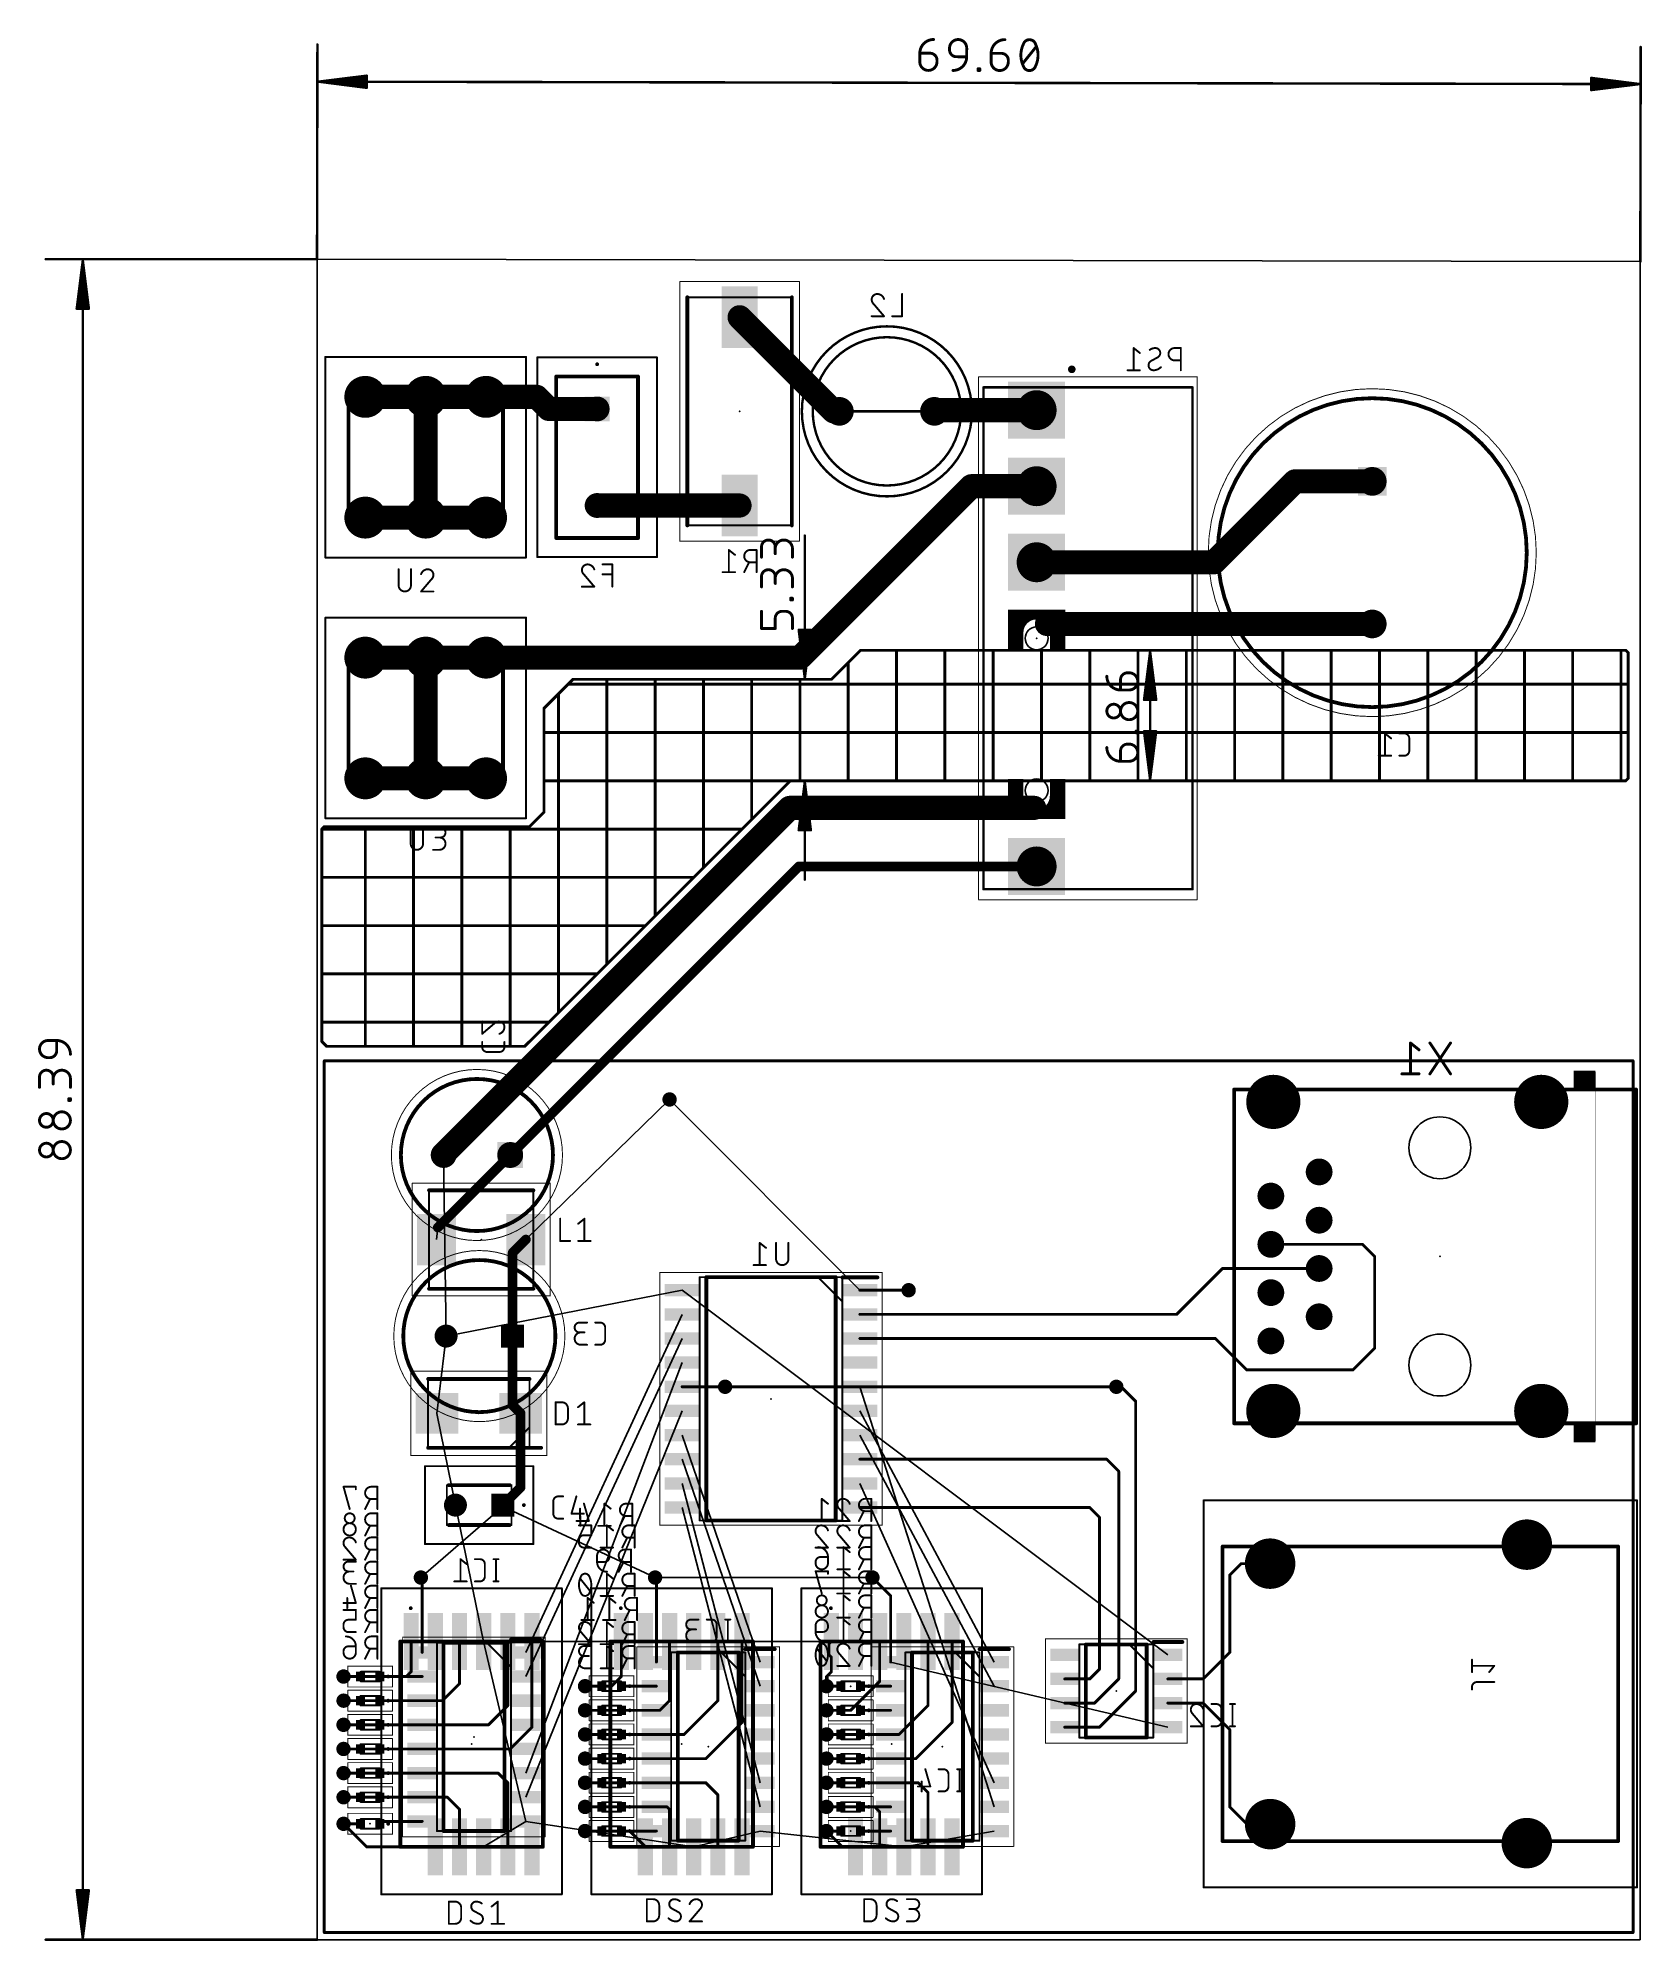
# Model space of a CAD drawing. Extents: x -15 to 70, y 0 to 100.
import ezdxf

# ---------------------------------------------------------------- set-up
doc = ezdxf.new("R2010")
doc.units = 0
for name, color, linetype in [('1', 12, 'CONTINUOUS'), ('15', 12, 'CONTINUOUS'), ('16', 132, 'CONTINUOUS'), ('17', 110, 'CONTINUOUS'), ('18', 110, 'CONTINUOUS'), ('19', 53, 'CONTINUOUS'), ('2', 132, 'CONTINUOUS'), ('20', 31, 'CONTINUOUS'), ('21', 253, 'CONTINUOUS'), ('22', 253, 'CONTINUOUS'), ('23', 53, 'CONTINUOUS'), ('24', 53, 'CONTINUOUS'), ('25', 253, 'CONTINUOUS'), ('26', 253, 'CONTINUOUS'), ('40', 132, 'CONTINUOUS'), ('51', 253, 'CONTINUOUS'), ('52', 253, 'CONTINUOUS')]:
    doc.layers.add(name, color=color, linetype=linetype)

# ---------------------------------------------------------------- blocks, each defined once
blk = doc.blocks.new('SQUAREP')
blk.add_solid([(-0.5, -0.5), (0.5, -0.5), (-0.5, 0.5), (0.5, 0.5)])
blk = doc.blocks.new('ROUNDP')
at = {"const_width": 0.5}
blk.add_lwpolyline([(0, -0.25, 1), (0, 0.25, 1), (0, -0.25)], format="xyb", dxfattribs=at)
blk = doc.blocks.new('RECT')
blk.add_solid([(-0.5, -0.5), (0.5, -0.5), (-0.5, 0.5), (0.5, 0.5)])
blk = doc.blocks.new('ROUNDV')
at = {"const_width": 0.5}
blk.add_lwpolyline([(0, -0.25, 1), (0, 0.25, 1), (0, -0.25)], format="xyb", dxfattribs=at)

msp = doc.modelspace()

# ---------------------------------------------------------------- linework, layer by layer
at = {"layer": '1'}
for points, const_width in [([(0, 88.392), (0.0206, 99.6827)], 0.13), ([(31.7022, 98.7772), (31.703, 99.2287)], 0.1524), ([(31.703, 99.2287), (32.2449, 99.2278)], 0.1524), ([(33.2664, 99.4066), (33.2666, 99.4969)], 0.1524), ([(34.1689, 99.0438), (33.627, 99.0447)], 0.1524), ([(34.1697, 99.4953), (34.1689, 99.0438)], 0.1524), ([(35.4537, 98.7706), (35.4545, 99.2222)], 0.1524), ([(35.4545, 99.2222), (35.9963, 99.2212)], 0.1524), ([(37.107, 98.6774), (37.831, 99.5793)], 0.1524), ([(69.596, 88.265), (69.6166, 99.5557)], 0.13), ([(0.082, 97.7326), (2.6176, 98.0472)], 0.13), ([(2.6176, 98.0472), (2.6165, 97.4087)], 0.13), ([(32.6055, 98.8659), (32.6053, 98.7756)], 0.1524), ([(34.7651, 98.3203), (34.7653, 98.4106)], 0.1524), ([(34.8554, 98.3201), (34.7651, 98.3203)], 0.1524), ([(34.7653, 98.4106), (34.8556, 98.4104)], 0.1524), ([(34.8556, 98.4104), (34.8554, 98.3201)], 0.1524), ([(36.357, 98.8593), (36.3568, 98.769)], 0.1524), ([(0.082, 97.7326), (2.6175, 97.988)], 0.13), ([(0.082, 97.7326), (2.6173, 97.858)], 0.13), ([(0.082, 97.7326), (69.548, 97.6058)], 0.13), ([(2.6165, 97.4087), (0.082, 97.7326)], 0.13), ([(2.6168, 97.598), (0.082, 97.7326)], 0.13), ([(2.6166, 97.468), (0.082, 97.7326)], 0.13), ([(67.0136, 97.9297), (67.0125, 97.2912)], 0.13), ([(67.0125, 97.2912), (69.548, 97.6058)], 0.13), ([(67.0126, 97.3505), (69.548, 97.6058)], 0.13), ([(67.0128, 97.4805), (69.548, 97.6058)], 0.13), ([(69.548, 97.6058), (67.0133, 97.7405)], 0.13), ([(69.548, 97.6058), (67.0135, 97.8705)], 0.13), ([(69.548, 97.6058), (67.0136, 97.9297)], 0.13), ([(0, 88.392), (-14.269, 88.392)], 0.13), ([(-12.319, 88.327), (-12.6382, 85.792)], 0.13), ([(-12.319, 88.327), (-12.579, 85.792)], 0.13), ([(-12.319, 88.327), (-12.449, 85.792)], 0.13), ([(-12.319, 88.327), (-12.319, 0.065)], 0.13), ([(-11.9998, 85.792), (-12.319, 88.327)], 0.13), ([(-12.189, 85.792), (-12.319, 88.327)], 0.13), ([(-12.059, 85.792), (-12.319, 88.327)], 0.13), ([(-12.6382, 85.792), (-11.9998, 85.792)], 0.13), ([(36.346, 67.863), (36.346, 69.953)], 0.01), ([(36.346, 69.953), (39.346, 69.953)], 0.01), ([(36.346, 69.95), (39.346, 69.95)], 0.01), ([(36.346, 69.94), (39.346, 69.94)], 0.01), ([(36.346, 69.93), (39.346, 69.93)], 0.01), ([(36.346, 69.92), (39.346, 69.92)], 0.01), ([(36.346, 69.91), (39.346, 69.91)], 0.01), ([(36.346, 69.9), (39.346, 69.9)], 0.01), ([(36.346, 69.89), (39.346, 69.89)], 0.01), ([(36.346, 69.88), (39.346, 69.88)], 0.01), ([(36.346, 69.87), (39.346, 69.87)], 0.01), ([(36.346, 69.86), (39.346, 69.86)], 0.01), ([(36.346, 69.85), (39.346, 69.85)], 0.01), ([(36.346, 69.84), (39.346, 69.84)], 0.01), ([(36.346, 69.83), (39.346, 69.83)], 0.01), ([(36.346, 69.82), (39.346, 69.82)], 0.01), ([(36.346, 69.81), (39.346, 69.81)], 0.01), ([(36.346, 69.8), (39.346, 69.8)], 0.01), ([(36.346, 69.79), (39.346, 69.79)], 0.01), ([(36.346, 69.78), (39.346, 69.78)], 0.01), ([(36.346, 69.77), (39.346, 69.77)], 0.01), ([(36.346, 69.76), (39.346, 69.76)], 0.01), ([(36.346, 69.75), (39.346, 69.75)], 0.01), ([(36.346, 69.74), (39.346, 69.74)], 0.01), ([(36.346, 69.73), (39.346, 69.73)], 0.01), ([(36.346, 69.72), (39.346, 69.72)], 0.01), ([(36.346, 69.71), (39.346, 69.71)], 0.01), ([(36.346, 69.7), (39.346, 69.7)], 0.01), ([(36.346, 69.69), (39.346, 69.69)], 0.01), ([(36.346, 69.68), (39.346, 69.68)], 0.01), ([(36.346, 69.67), (39.346, 69.67)], 0.01), ([(36.346, 69.66), (39.346, 69.66)], 0.01), ([(36.346, 69.65), (39.346, 69.65)], 0.01), ([(36.346, 69.64), (39.346, 69.64)], 0.01), ([(36.346, 69.63), (39.346, 69.63)], 0.01), ([(36.346, 69.62), (39.346, 69.62)], 0.01), ([(36.346, 69.61), (39.346, 69.61)], 0.01), ([(36.346, 69.6), (39.346, 69.6)], 0.01), ([(36.346, 69.59), (39.346, 69.59)], 0.01), ([(36.346, 69.58), (39.346, 69.58)], 0.01), ([(36.346, 69.57), (39.346, 69.57)], 0.01), ([(36.346, 69.56), (39.346, 69.56)], 0.01), ([(36.346, 69.55), (39.346, 69.55)], 0.01), ([(36.346, 69.54), (39.346, 69.54)], 0.01), ([(36.346, 69.53), (39.346, 69.53)], 0.01), ([(36.346, 69.52), (39.346, 69.52)], 0.01), ([(36.346, 69.51), (39.346, 69.51)], 0.01), ([(36.346, 69.5), (39.346, 69.5)], 0.01), ([(36.346, 69.49), (39.346, 69.49)], 0.01), ([(36.346, 69.48), (39.346, 69.48)], 0.01), ([(36.346, 69.47), (39.346, 69.47)], 0.01), ([(36.346, 69.46), (39.346, 69.46)], 0.01), ([(36.346, 69.45), (37.8155, 69.45)], 0.01), ([(36.346, 69.44), (37.714, 69.44)], 0.01), ([(36.346, 69.43), (37.678, 69.43)], 0.01), ([(36.346, 69.42), (37.645, 69.42)], 0.01), ([(36.346, 69.41), (37.612, 69.41)], 0.01), ([(36.346, 69.4), (37.5791, 69.4)], 0.01), ([(36.346, 69.39), (37.5599, 69.39)], 0.01), ([(36.346, 69.38), (37.5412, 69.38)], 0.01), ([(36.346, 69.37), (37.5225, 69.37)], 0.01), ([(36.346, 69.36), (37.5038, 69.36)], 0.01), ([(36.346, 69.35), (37.4851, 69.35)], 0.01), ([(36.346, 69.34), (37.4664, 69.34)], 0.01), ([(36.346, 69.33), (37.451, 69.33)], 0.01), ([(36.346, 69.32), (37.4388, 69.32)], 0.01), ([(36.346, 69.31), (37.4266, 69.31)], 0.01), ([(36.346, 69.3), (37.4144, 69.3)], 0.01), ([(36.346, 69.29), (37.4022, 69.29)], 0.01), ([(36.346, 69.28), (37.3901, 69.28)], 0.01), ([(36.346, 69.27), (37.3779, 69.27)], 0.01), ([(36.346, 69.26), (37.3657, 69.26)], 0.01), ([(36.346, 69.25), (37.3535, 69.25)], 0.01), ([(36.346, 69.24), (37.3445, 69.24)], 0.01), ([(36.346, 69.23), (37.3363, 69.23)], 0.01), ([(36.346, 69.22), (37.3281, 69.22)], 0.01), ([(36.346, 69.21), (37.3199, 69.21)], 0.01), ([(36.346, 69.2), (37.3117, 69.2)], 0.01), ([(36.346, 69.19), (37.3034, 69.19)], 0.01), ([(36.346, 69.18), (37.2952, 69.18)], 0.01), ([(36.346, 69.17), (37.287, 69.17)], 0.01), ([(36.346, 69.16), (37.2788, 69.16)], 0.01), ([(36.346, 69.15), (37.2706, 69.15)], 0.01), ([(36.346, 69.14), (37.263, 69.14)], 0.01), ([(36.346, 69.13), (37.2576, 69.13)], 0.01), ([(36.346, 69.12), (37.2523, 69.12)], 0.01), ([(36.346, 69.11), (37.2469, 69.11)], 0.01), ([(36.346, 69.1), (37.2416, 69.1)], 0.01), ([(36.346, 69.09), (37.2362, 69.09)], 0.01), ([(36.346, 69.08), (37.2309, 69.08)], 0.01), ([(36.346, 69.07), (37.2255, 69.07)], 0.01), ([(36.346, 69.06), (37.2202, 69.06)], 0.01), ([(37.264, 69.1419), (37.1993, 69.0209)], 0.01), ([(37.351, 69.248), (37.264, 69.1419)], 0.01), ([(37.4571, 69.335), (37.351, 69.248)], 0.01), ([(37.5781, 69.3997), (37.4571, 69.335)], 0.01), ([(37.7094, 69.4395), (37.5781, 69.3997)], 0.01), ([(37.846, 69.453), (37.7094, 69.4395)], 0.01), ([(37.9826, 69.4395), (37.846, 69.453)], 0.01), ([(37.8765, 69.45), (39.346, 69.45)], 0.01), ([(37.978, 69.44), (39.346, 69.44)], 0.01), ([(38.1139, 69.3997), (37.9826, 69.4395)], 0.01), ([(38.014, 69.43), (39.346, 69.43)], 0.01), ([(38.047, 69.42), (39.346, 69.42)], 0.01), ([(38.08, 69.41), (39.346, 69.41)], 0.01), ([(38.1129, 69.4), (39.346, 69.4)], 0.01), ([(38.2349, 69.335), (38.1139, 69.3997)], 0.01), ([(38.1321, 69.39), (39.346, 69.39)], 0.01), ([(38.1508, 69.38), (39.346, 69.38)], 0.01), ([(38.1695, 69.37), (39.346, 69.37)], 0.01), ([(38.1882, 69.36), (39.346, 69.36)], 0.01), ([(38.2069, 69.35), (39.346, 69.35)], 0.01), ([(38.2256, 69.34), (39.346, 69.34)], 0.01), ([(38.341, 69.248), (38.2349, 69.335)], 0.01), ([(38.241, 69.33), (39.346, 69.33)], 0.01), ([(38.2532, 69.32), (39.346, 69.32)], 0.01), ([(38.2654, 69.31), (39.346, 69.31)], 0.01), ([(38.2776, 69.3), (39.346, 69.3)], 0.01), ([(38.2898, 69.29), (39.346, 69.29)], 0.01), ([(38.302, 69.28), (39.346, 69.28)], 0.01), ([(38.3141, 69.27), (39.346, 69.27)], 0.01), ([(38.3263, 69.26), (39.346, 69.26)], 0.01), ([(38.3385, 69.25), (39.346, 69.25)], 0.01), ([(38.428, 69.1419), (38.341, 69.248)], 0.01), ([(38.3475, 69.24), (39.346, 69.24)], 0.01), ([(38.3557, 69.23), (39.346, 69.23)], 0.01), ([(38.3639, 69.22), (39.346, 69.22)], 0.01), ([(38.3721, 69.21), (39.346, 69.21)], 0.01), ([(38.3803, 69.2), (39.346, 69.2)], 0.01), ([(38.3886, 69.19), (39.346, 69.19)], 0.01), ([(38.3968, 69.18), (39.346, 69.18)], 0.01), ([(38.405, 69.17), (39.346, 69.17)], 0.01), ([(38.4132, 69.16), (39.346, 69.16)], 0.01), ([(38.4214, 69.15), (39.346, 69.15)], 0.01), ([(38.4927, 69.0209), (38.428, 69.1419)], 0.01), ([(38.429, 69.14), (39.346, 69.14)], 0.01), ([(38.4344, 69.13), (39.346, 69.13)], 0.01), ([(38.4397, 69.12), (39.346, 69.12)], 0.01), ([(38.4451, 69.11), (39.346, 69.11)], 0.01), ([(38.4504, 69.1), (39.346, 69.1)], 0.01), ([(38.4558, 69.09), (39.346, 69.09)], 0.01), ([(38.4611, 69.08), (39.346, 69.08)], 0.01), ([(38.4665, 69.07), (39.346, 69.07)], 0.01), ([(38.4718, 69.06), (39.346, 69.06)], 0.01), ([(39.346, 69.953), (39.346, 67.863)], 0.01), ([(36.346, 69.05), (37.2149, 69.05)], 0.01), ([(36.346, 69.04), (37.2095, 69.04)], 0.01), ([(36.346, 69.03), (37.2042, 69.03)], 0.01), ([(36.346, 69.02), (37.199, 69.02)], 0.01), ([(36.346, 69.01), (37.196, 69.01)], 0.01), ([(36.346, 69), (37.193, 69)], 0.01), ([(36.346, 68.99), (37.1899, 68.99)], 0.01), ([(36.346, 68.98), (37.1869, 68.98)], 0.01), ([(36.346, 68.97), (37.1839, 68.97)], 0.01), ([(36.346, 68.96), (37.1808, 68.96)], 0.01), ([(36.346, 68.95), (37.1778, 68.95)], 0.01), ([(36.346, 68.94), (37.1748, 68.94)], 0.01), ([(36.346, 68.93), (37.1717, 68.93)], 0.01), ([(36.346, 68.92), (37.1687, 68.92)], 0.01), ([(36.346, 68.91), (37.1656, 68.91)], 0.01), ([(36.346, 68.9), (37.1626, 68.9)], 0.01), ([(36.346, 68.89), (37.1596, 68.89)], 0.01), ([(36.346, 68.88), (37.1585, 68.88)], 0.01), ([(36.346, 68.87), (37.1575, 68.87)], 0.01), ([(36.346, 68.86), (37.1565, 68.86)], 0.01), ([(36.346, 68.85), (37.1556, 68.85)], 0.01), ([(36.346, 68.84), (37.1546, 68.84)], 0.01), ([(36.346, 68.83), (37.1536, 68.83)], 0.01), ([(36.346, 68.82), (37.1526, 68.82)], 0.01), ([(36.346, 68.81), (37.1516, 68.81)], 0.01), ([(36.346, 68.8), (37.1506, 68.8)], 0.01), ([(36.346, 68.79), (37.1496, 68.79)], 0.01), ([(36.346, 68.78), (37.1487, 68.78)], 0.01), ([(36.346, 68.77), (37.1477, 68.77)], 0.01), ([(36.346, 68.76), (37.1467, 68.76)], 0.01), ([(36.346, 68.75), (37.146, 68.75)], 0.01), ([(36.346, 68.74), (37.146, 68.74)], 0.01), ([(36.346, 68.73), (37.146, 68.73)], 0.01), ([(36.346, 68.72), (37.146, 68.72)], 0.01), ([(36.346, 68.71), (37.146, 68.71)], 0.01), ([(36.346, 68.7), (37.146, 68.7)], 0.01), ([(36.346, 68.69), (37.146, 68.69)], 0.01), ([(36.346, 68.68), (37.146, 68.68)], 0.01), ([(36.346, 68.67), (37.146, 68.67)], 0.01), ([(36.346, 68.66), (37.146, 68.66)], 0.01), ([(36.346, 68.65), (37.146, 68.65)], 0.01), ([(36.346, 68.64), (37.146, 68.64)], 0.01), ([(36.346, 68.63), (37.146, 68.63)], 0.01), ([(36.346, 68.62), (37.146, 68.62)], 0.01), ([(36.346, 68.61), (37.146, 68.61)], 0.01), ([(36.346, 68.6), (37.146, 68.6)], 0.01), ([(36.346, 68.59), (37.146, 68.59)], 0.01), ([(36.346, 68.58), (37.146, 68.58)], 0.01), ([(36.346, 68.57), (37.146, 68.57)], 0.01), ([(36.346, 68.56), (37.146, 68.56)], 0.01), ([(36.346, 68.55), (37.146, 68.55)], 0.01), ([(36.346, 68.54), (37.146, 68.54)], 0.01), ([(36.346, 68.53), (37.146, 68.53)], 0.01), ([(36.346, 68.52), (37.146, 68.52)], 0.01), ([(36.346, 68.51), (37.146, 68.51)], 0.01), ([(36.346, 68.5), (37.146, 68.5)], 0.01), ([(36.346, 68.49), (37.146, 68.49)], 0.01), ([(36.346, 68.48), (37.146, 68.48)], 0.01), ([(36.346, 68.47), (37.146, 68.47)], 0.01), ([(36.346, 68.46), (37.146, 68.46)], 0.01), ([(36.346, 68.45), (37.146, 68.45)], 0.01), ([(36.346, 68.44), (37.146, 68.44)], 0.01), ([(36.346, 68.43), (37.146, 68.43)], 0.01), ([(36.346, 68.42), (37.146, 68.42)], 0.01), ([(36.346, 68.41), (37.146, 68.41)], 0.01), ([(36.346, 68.4), (37.146, 68.4)], 0.01), ([(36.346, 68.39), (37.146, 68.39)], 0.01), ([(36.346, 68.38), (37.146, 68.38)], 0.01), ([(36.346, 68.37), (37.146, 68.37)], 0.01), ([(36.346, 68.36), (37.146, 68.36)], 0.01), ([(36.346, 68.35), (37.146, 68.35)], 0.01), ([(36.346, 68.34), (37.146, 68.34)], 0.01), ([(36.346, 68.33), (37.146, 68.33)], 0.01), ([(36.346, 68.32), (37.146, 68.32)], 0.01), ([(36.346, 68.31), (37.146, 68.31)], 0.01), ([(36.346, 68.3), (37.146, 68.3)], 0.01), ([(36.346, 68.29), (37.146, 68.29)], 0.01), ([(36.346, 68.28), (37.146, 68.28)], 0.01), ([(36.346, 68.27), (37.146, 68.27)], 0.01), ([(36.346, 68.26), (37.146, 68.26)], 0.01), ([(36.346, 68.25), (37.146, 68.25)], 0.01), ([(36.346, 68.24), (37.146, 68.24)], 0.01), ([(36.346, 68.23), (37.146, 68.23)], 0.01), ([(36.346, 68.22), (37.146, 68.22)], 0.01), ([(36.346, 68.21), (37.146, 68.21)], 0.01), ([(36.346, 68.2), (37.146, 68.2)], 0.01), ([(36.346, 68.19), (37.146, 68.19)], 0.01), ([(36.346, 68.18), (37.146, 68.18)], 0.01), ([(36.346, 68.17), (37.146, 68.17)], 0.01), ([(36.346, 68.16), (37.146, 68.16)], 0.01), ([(36.346, 68.15), (37.146, 68.15)], 0.01), ([(36.346, 68.14), (37.146, 68.14)], 0.01), ([(36.346, 68.13), (37.146, 68.13)], 0.01), ([(36.346, 68.12), (37.146, 68.12)], 0.01), ([(36.346, 68.11), (37.146, 68.11)], 0.01), ([(36.346, 68.1), (37.146, 68.1)], 0.01), ([(36.346, 68.09), (37.146, 68.09)], 0.01), ([(36.346, 68.08), (37.146, 68.08)], 0.01), ([(36.346, 68.07), (37.146, 68.07)], 0.01), ([(36.346, 68.06), (37.146, 68.06)], 0.01), ([(37.1594, 68.8896), (37.146, 68.753)], 0.01), ([(37.146, 68.753), (37.146, 67.863)], 0.01), ([(37.1993, 69.0209), (37.1594, 68.8896)], 0.01), ([(38.4772, 69.05), (39.346, 69.05)], 0.01), ([(38.4825, 69.04), (39.346, 69.04)], 0.01), ([(38.4878, 69.03), (39.346, 69.03)], 0.01), ([(38.5326, 68.8896), (38.4927, 69.0209)], 0.01), ([(38.493, 69.02), (39.346, 69.02)], 0.01), ([(38.496, 69.01), (39.346, 69.01)], 0.01), ([(38.4991, 69), (39.346, 69)], 0.01), ([(38.5021, 68.99), (39.346, 68.99)], 0.01), ([(38.5051, 68.98), (39.346, 68.98)], 0.01), ([(38.5082, 68.97), (39.346, 68.97)], 0.01), ([(38.5112, 68.96), (39.346, 68.96)], 0.01), ([(38.5142, 68.95), (39.346, 68.95)], 0.01), ([(38.5173, 68.94), (39.346, 68.94)], 0.01), ([(38.5203, 68.93), (39.346, 68.93)], 0.01), ([(38.5233, 68.92), (39.346, 68.92)], 0.01), ([(38.5264, 68.91), (39.346, 68.91)], 0.01), ([(38.5294, 68.9), (39.346, 68.9)], 0.01), ([(38.5324, 68.89), (39.346, 68.89)], 0.01), ([(38.546, 68.753), (38.5326, 68.8896)], 0.01), ([(38.5335, 68.88), (39.346, 68.88)], 0.01), ([(38.5345, 68.87), (39.346, 68.87)], 0.01), ([(38.5355, 68.86), (39.346, 68.86)], 0.01), ([(38.5364, 68.85), (39.346, 68.85)], 0.01), ([(38.5374, 68.84), (39.346, 68.84)], 0.01), ([(38.5384, 68.83), (39.346, 68.83)], 0.01), ([(38.5394, 68.82), (39.346, 68.82)], 0.01), ([(38.5404, 68.81), (39.346, 68.81)], 0.01), ([(38.5414, 68.8), (39.346, 68.8)], 0.01), ([(38.5424, 68.79), (39.346, 68.79)], 0.01), ([(38.5433, 68.78), (39.346, 68.78)], 0.01), ([(38.5443, 68.77), (39.346, 68.77)], 0.01), ([(38.5453, 68.76), (39.346, 68.76)], 0.01), ([(38.546, 67.863), (38.546, 68.753)], 0.01), ([(38.546, 68.75), (39.346, 68.75)], 0.01), ([(38.546, 68.74), (39.346, 68.74)], 0.01), ([(38.546, 68.73), (39.346, 68.73)], 0.01), ([(38.546, 68.72), (39.346, 68.72)], 0.01), ([(38.546, 68.71), (39.346, 68.71)], 0.01), ([(38.546, 68.7), (39.346, 68.7)], 0.01), ([(38.546, 68.69), (39.346, 68.69)], 0.01), ([(38.546, 68.68), (39.346, 68.68)], 0.01), ([(38.546, 68.67), (39.346, 68.67)], 0.01), ([(38.546, 68.66), (39.346, 68.66)], 0.01), ([(38.546, 68.65), (39.346, 68.65)], 0.01), ([(38.546, 68.64), (39.346, 68.64)], 0.01), ([(38.546, 68.63), (39.346, 68.63)], 0.01), ([(38.546, 68.62), (39.346, 68.62)], 0.01), ([(38.546, 68.61), (39.346, 68.61)], 0.01), ([(38.546, 68.6), (39.346, 68.6)], 0.01), ([(38.546, 68.59), (39.346, 68.59)], 0.01), ([(38.546, 68.58), (39.346, 68.58)], 0.01), ([(38.546, 68.57), (39.346, 68.57)], 0.01), ([(38.546, 68.56), (39.346, 68.56)], 0.01), ([(38.546, 68.55), (39.346, 68.55)], 0.01), ([(38.546, 68.54), (39.346, 68.54)], 0.01), ([(38.546, 68.53), (39.346, 68.53)], 0.01), ([(38.546, 68.52), (39.346, 68.52)], 0.01), ([(38.546, 68.51), (39.346, 68.51)], 0.01), ([(38.546, 68.5), (39.346, 68.5)], 0.01), ([(38.546, 68.49), (39.346, 68.49)], 0.01), ([(38.546, 68.48), (39.346, 68.48)], 0.01), ([(38.546, 68.47), (39.346, 68.47)], 0.01), ([(38.546, 68.46), (39.346, 68.46)], 0.01), ([(38.546, 68.45), (39.346, 68.45)], 0.01), ([(38.546, 68.44), (39.346, 68.44)], 0.01), ([(38.546, 68.43), (39.346, 68.43)], 0.01), ([(38.546, 68.42), (39.346, 68.42)], 0.01), ([(38.546, 68.41), (39.346, 68.41)], 0.01), ([(38.546, 68.4), (39.346, 68.4)], 0.01), ([(38.546, 68.39), (39.346, 68.39)], 0.01), ([(38.546, 68.38), (39.346, 68.38)], 0.01), ([(38.546, 68.37), (39.346, 68.37)], 0.01), ([(38.546, 68.36), (39.346, 68.36)], 0.01), ([(38.546, 68.35), (39.346, 68.35)], 0.01), ([(38.546, 68.34), (39.346, 68.34)], 0.01), ([(38.546, 68.33), (39.346, 68.33)], 0.01), ([(38.546, 68.32), (39.346, 68.32)], 0.01), ([(38.546, 68.31), (39.346, 68.31)], 0.01), ([(38.546, 68.3), (39.346, 68.3)], 0.01), ([(38.546, 68.29), (39.346, 68.29)], 0.01), ([(38.546, 68.28), (39.346, 68.28)], 0.01), ([(38.546, 68.27), (39.346, 68.27)], 0.01), ([(38.546, 68.26), (39.346, 68.26)], 0.01), ([(38.546, 68.25), (39.346, 68.25)], 0.01), ([(38.546, 68.24), (39.346, 68.24)], 0.01), ([(38.546, 68.23), (39.346, 68.23)], 0.01), ([(38.546, 68.22), (39.346, 68.22)], 0.01), ([(38.546, 68.21), (39.346, 68.21)], 0.01), ([(38.546, 68.2), (39.346, 68.2)], 0.01), ([(38.546, 68.19), (39.346, 68.19)], 0.01), ([(38.546, 68.18), (39.346, 68.18)], 0.01), ([(38.546, 68.17), (39.346, 68.17)], 0.01), ([(38.546, 68.16), (39.346, 68.16)], 0.01), ([(38.546, 68.15), (39.346, 68.15)], 0.01), ([(38.546, 68.14), (39.346, 68.14)], 0.01), ([(38.546, 68.13), (39.346, 68.13)], 0.01), ([(38.546, 68.12), (39.346, 68.12)], 0.01), ([(38.546, 68.11), (39.346, 68.11)], 0.01), ([(38.546, 68.1), (39.346, 68.1)], 0.01), ([(38.546, 68.09), (39.346, 68.09)], 0.01), ([(38.546, 68.08), (39.346, 68.08)], 0.01), ([(38.546, 68.07), (39.346, 68.07)], 0.01), ([(38.546, 68.06), (39.346, 68.06)], 0.01), ([(36.346, 68.05), (37.146, 68.05)], 0.01), ([(36.346, 68.04), (37.146, 68.04)], 0.01), ([(36.346, 68.03), (37.146, 68.03)], 0.01), ([(36.346, 68.02), (37.146, 68.02)], 0.01), ([(36.346, 68.01), (37.146, 68.01)], 0.01), ([(36.346, 68), (37.146, 68)], 0.01), ([(36.346, 67.99), (37.146, 67.99)], 0.01), ([(36.346, 67.98), (37.146, 67.98)], 0.01), ([(36.346, 67.97), (37.146, 67.97)], 0.01), ([(36.346, 67.96), (37.146, 67.96)], 0.01), ([(36.346, 67.95), (37.146, 67.95)], 0.01), ([(36.346, 67.94), (37.146, 67.94)], 0.01), ([(36.346, 67.93), (37.146, 67.93)], 0.01), ([(36.346, 67.92), (37.146, 67.92)], 0.01), ([(36.346, 67.91), (37.146, 67.91)], 0.01), ([(36.346, 67.9), (37.146, 67.9)], 0.01), ([(36.346, 67.89), (37.146, 67.89)], 0.01), ([(36.346, 67.88), (37.146, 67.88)], 0.01), ([(36.346, 67.87), (37.146, 67.87)], 0.01), ([(37.146, 67.863), (36.346, 67.863)], 0.01), ([(38.546, 68.05), (39.346, 68.05)], 0.01), ([(38.546, 68.04), (39.346, 68.04)], 0.01), ([(38.546, 68.03), (39.346, 68.03)], 0.01), ([(38.546, 68.02), (39.346, 68.02)], 0.01), ([(38.546, 68.01), (39.346, 68.01)], 0.01), ([(38.546, 68), (39.346, 68)], 0.01), ([(38.546, 67.99), (39.346, 67.99)], 0.01), ([(38.546, 67.98), (39.346, 67.98)], 0.01), ([(38.546, 67.97), (39.346, 67.97)], 0.01), ([(38.546, 67.96), (39.346, 67.96)], 0.01), ([(38.546, 67.95), (39.346, 67.95)], 0.01), ([(38.546, 67.94), (39.346, 67.94)], 0.01), ([(38.546, 67.93), (39.346, 67.93)], 0.01), ([(38.546, 67.92), (39.346, 67.92)], 0.01), ([(38.546, 67.91), (39.346, 67.91)], 0.01), ([(38.546, 67.9), (39.346, 67.9)], 0.01), ([(38.546, 67.89), (39.346, 67.89)], 0.01), ([(38.546, 67.88), (39.346, 67.88)], 0.01), ([(38.546, 67.87), (39.346, 67.87)], 0.01), ([(39.346, 67.863), (38.546, 67.863)], 0.01), ([(39.37, 67.818), (45.765, 67.818)], 0.13), ([(43.815, 67.753), (43.4958, 65.218)], 0.13), ([(43.815, 67.753), (43.555, 65.218)], 0.13), ([(43.815, 67.753), (43.685, 65.218)], 0.13), ([(43.815, 67.753), (43.815, 61.025)], 0.13), ([(44.1342, 65.218), (43.815, 67.753)], 0.13), ([(43.945, 65.218), (43.815, 67.753)], 0.13), ([(44.075, 65.218), (43.815, 67.753)], 0.13), ([(42.2612, 65.7353), (42.2612, 66.2772)], 0.1524), ([(42.6224, 66.6384), (42.7127, 66.6384)], 0.1524), ([(42.7127, 65.7353), (42.2612, 65.7353)], 0.1524), ([(43.4958, 65.218), (44.1342, 65.218)], 0.13), ([(43.074, 63.4844), (43.074, 63.5747)], 0.1524), ([(43.074, 63.5747), (43.1643, 63.5747)], 0.1524), ([(43.1643, 63.4844), (43.074, 63.4844)], 0.1524), ([(43.1643, 63.5747), (43.1643, 63.4844)], 0.1524), ([(43.815, 61.025), (43.4958, 63.56)], 0.13), ([(43.4958, 63.56), (44.1342, 63.56)], 0.13), ([(43.815, 61.025), (43.555, 63.56)], 0.13), ([(43.815, 61.025), (43.685, 63.56)], 0.13), ([(44.1342, 63.56), (43.815, 61.025)], 0.13), ([(43.945, 63.56), (43.815, 61.025)], 0.13), ([(44.075, 63.56), (43.815, 61.025)], 0.13), ([(42.2612, 61.9838), (42.2612, 62.5257)], 0.1524), ([(42.7127, 61.9838), (42.2612, 61.9838)], 0.1524), ([(42.6224, 62.8869), (42.7127, 62.8869)], 0.1524), ([(36.346, 58.953), (36.346, 61.043)], 0.01), ([(36.346, 61.043), (37.146, 61.043)], 0.01), ([(36.346, 61.04), (37.146, 61.04)], 0.01), ([(36.346, 61.03), (37.146, 61.03)], 0.01), ([(36.346, 61.02), (37.146, 61.02)], 0.01), ([(36.346, 61.01), (37.146, 61.01)], 0.01), ([(36.346, 61), (37.146, 61)], 0.01), ([(36.346, 60.99), (37.146, 60.99)], 0.01), ([(36.346, 60.98), (37.146, 60.98)], 0.01), ([(36.346, 60.97), (37.146, 60.97)], 0.01), ([(36.346, 60.96), (37.146, 60.96)], 0.01), ([(36.346, 60.95), (37.146, 60.95)], 0.01), ([(36.346, 60.94), (37.146, 60.94)], 0.01), ([(36.346, 60.93), (37.146, 60.93)], 0.01), ([(36.346, 60.92), (37.146, 60.92)], 0.01), ([(36.346, 60.91), (37.146, 60.91)], 0.01), ([(36.346, 60.9), (37.146, 60.9)], 0.01), ([(36.346, 60.89), (37.146, 60.89)], 0.01), ([(36.346, 60.88), (37.146, 60.88)], 0.01), ([(36.346, 60.87), (37.146, 60.87)], 0.01), ([(36.346, 60.86), (37.146, 60.86)], 0.01), ([(36.346, 60.85), (37.146, 60.85)], 0.01), ([(36.346, 60.84), (37.146, 60.84)], 0.01), ([(36.346, 60.83), (37.146, 60.83)], 0.01), ([(36.346, 60.82), (37.146, 60.82)], 0.01), ([(36.346, 60.81), (37.146, 60.81)], 0.01), ([(36.346, 60.8), (37.146, 60.8)], 0.01), ([(36.346, 60.79), (37.146, 60.79)], 0.01), ([(36.346, 60.78), (37.146, 60.78)], 0.01), ([(36.346, 60.77), (37.146, 60.77)], 0.01), ([(36.346, 60.76), (37.146, 60.76)], 0.01), ([(36.346, 60.75), (37.146, 60.75)], 0.01), ([(36.346, 60.74), (37.146, 60.74)], 0.01), ([(36.346, 60.73), (37.146, 60.73)], 0.01), ([(36.346, 60.72), (37.146, 60.72)], 0.01), ([(36.346, 60.71), (37.146, 60.71)], 0.01), ([(36.346, 60.7), (37.146, 60.7)], 0.01), ([(36.346, 60.69), (37.146, 60.69)], 0.01), ([(36.346, 60.68), (37.146, 60.68)], 0.01), ([(36.346, 60.67), (37.146, 60.67)], 0.01), ([(36.346, 60.66), (37.146, 60.66)], 0.01), ([(36.346, 60.65), (37.146, 60.65)], 0.01), ([(36.346, 60.64), (37.146, 60.64)], 0.01), ([(36.346, 60.63), (37.146, 60.63)], 0.01), ([(36.346, 60.62), (37.146, 60.62)], 0.01), ([(36.346, 60.61), (37.146, 60.61)], 0.01), ([(36.346, 60.6), (37.146, 60.6)], 0.01), ([(36.346, 60.59), (37.146, 60.59)], 0.01), ([(36.346, 60.58), (37.146, 60.58)], 0.01), ([(36.346, 60.57), (37.146, 60.57)], 0.01), ([(36.346, 60.56), (37.146, 60.56)], 0.01), ([(36.346, 60.55), (37.146, 60.55)], 0.01), ([(36.346, 60.54), (37.146, 60.54)], 0.01), ([(36.346, 60.53), (37.146, 60.53)], 0.01), ([(36.346, 60.52), (37.146, 60.52)], 0.01), ([(36.346, 60.51), (37.146, 60.51)], 0.01), ([(36.346, 60.5), (37.146, 60.5)], 0.01), ([(36.346, 60.49), (37.146, 60.49)], 0.01), ([(36.346, 60.48), (37.146, 60.48)], 0.01), ([(36.346, 60.47), (37.146, 60.47)], 0.01), ([(36.346, 60.46), (37.146, 60.46)], 0.01), ([(36.346, 60.45), (37.146, 60.45)], 0.01), ([(36.346, 60.44), (37.146, 60.44)], 0.01), ([(36.346, 60.43), (37.146, 60.43)], 0.01), ([(36.346, 60.42), (37.146, 60.42)], 0.01), ([(36.346, 60.41), (37.146, 60.41)], 0.01), ([(36.346, 60.4), (37.146, 60.4)], 0.01), ([(36.346, 60.39), (37.146, 60.39)], 0.01), ([(36.346, 60.38), (37.146, 60.38)], 0.01), ([(36.346, 60.37), (37.146, 60.37)], 0.01), ([(36.346, 60.36), (37.146, 60.36)], 0.01), ([(36.346, 60.35), (37.146, 60.35)], 0.01), ([(36.346, 60.34), (37.146, 60.34)], 0.01), ([(36.346, 60.33), (37.146, 60.33)], 0.01), ([(36.346, 60.32), (37.146, 60.32)], 0.01), ([(36.346, 60.31), (37.146, 60.31)], 0.01), ([(36.346, 60.3), (37.146, 60.3)], 0.01), ([(36.346, 60.29), (37.146, 60.29)], 0.01), ([(36.346, 60.28), (37.146, 60.28)], 0.01), ([(36.346, 60.27), (37.146, 60.27)], 0.01), ([(36.346, 60.26), (37.146, 60.26)], 0.01), ([(36.346, 60.25), (37.146, 60.25)], 0.01), ([(36.346, 60.24), (37.146, 60.24)], 0.01), ([(36.346, 60.23), (37.146, 60.23)], 0.01), ([(36.346, 60.22), (37.146, 60.22)], 0.01), ([(36.346, 60.21), (37.146, 60.21)], 0.01), ([(36.346, 60.2), (37.146, 60.2)], 0.01), ([(36.346, 60.19), (37.146, 60.19)], 0.01), ([(36.346, 60.18), (37.146, 60.18)], 0.01), ([(36.346, 60.17), (37.146, 60.17)], 0.01), ([(36.346, 60.16), (37.146, 60.16)], 0.01), ([(36.346, 60.15), (37.1463, 60.15)], 0.01), ([(36.346, 60.14), (37.1473, 60.14)], 0.01), ([(36.346, 60.13), (37.1483, 60.13)], 0.01), ([(36.346, 60.12), (37.1493, 60.12)], 0.01), ([(36.346, 60.11), (37.1502, 60.11)], 0.01), ([(36.346, 60.1), (37.1512, 60.1)], 0.01), ([(36.346, 60.09), (37.1522, 60.09)], 0.01), ([(36.346, 60.08), (37.1532, 60.08)], 0.01), ([(36.346, 60.07), (37.1542, 60.07)], 0.01), ([(36.346, 60.06), (37.1552, 60.06)], 0.01), ([(36.346, 60.05), (37.1561, 60.05)], 0.01), ([(37.146, 61.043), (37.146, 60.153)], 0.01), ([(37.146, 60.153), (37.1594, 60.0164)], 0.01), ([(38.5326, 60.0164), (38.546, 60.153)], 0.01), ([(38.5359, 60.05), (39.346, 60.05)], 0.01), ([(38.5368, 60.06), (39.346, 60.06)], 0.01), ([(38.5378, 60.07), (39.346, 60.07)], 0.01), ([(38.5388, 60.08), (39.346, 60.08)], 0.01), ([(38.5398, 60.09), (39.346, 60.09)], 0.01), ([(38.5408, 60.1), (39.346, 60.1)], 0.01), ([(38.5418, 60.11), (39.346, 60.11)], 0.01), ([(38.5427, 60.12), (39.346, 60.12)], 0.01), ([(38.5437, 60.13), (39.346, 60.13)], 0.01), ([(38.5447, 60.14), (39.346, 60.14)], 0.01), ([(38.5457, 60.15), (39.346, 60.15)], 0.01), ([(38.546, 60.153), (38.546, 61.043)], 0.01), ([(38.546, 61.043), (39.346, 61.043)], 0.01), ([(38.546, 61.04), (39.346, 61.04)], 0.01), ([(38.546, 61.03), (39.346, 61.03)], 0.01), ([(38.546, 61.02), (39.346, 61.02)], 0.01), ([(38.546, 61.01), (39.346, 61.01)], 0.01), ([(38.546, 61), (39.346, 61)], 0.01), ([(38.546, 60.99), (39.346, 60.99)], 0.01), ([(38.546, 60.98), (39.346, 60.98)], 0.01), ([(38.546, 60.97), (39.346, 60.97)], 0.01), ([(38.546, 60.96), (39.346, 60.96)], 0.01), ([(38.546, 60.95), (39.346, 60.95)], 0.01), ([(38.546, 60.94), (39.346, 60.94)], 0.01), ([(38.546, 60.93), (39.346, 60.93)], 0.01), ([(38.546, 60.92), (39.346, 60.92)], 0.01), ([(38.546, 60.91), (39.346, 60.91)], 0.01), ([(38.546, 60.9), (39.346, 60.9)], 0.01), ([(38.546, 60.89), (39.346, 60.89)], 0.01), ([(38.546, 60.88), (39.346, 60.88)], 0.01), ([(38.546, 60.87), (39.346, 60.87)], 0.01), ([(38.546, 60.86), (39.346, 60.86)], 0.01), ([(38.546, 60.85), (39.346, 60.85)], 0.01), ([(38.546, 60.84), (39.346, 60.84)], 0.01), ([(38.546, 60.83), (39.346, 60.83)], 0.01), ([(38.546, 60.82), (39.346, 60.82)], 0.01), ([(38.546, 60.81), (39.346, 60.81)], 0.01), ([(38.546, 60.8), (39.346, 60.8)], 0.01), ([(38.546, 60.79), (39.346, 60.79)], 0.01), ([(38.546, 60.78), (39.346, 60.78)], 0.01), ([(38.546, 60.77), (39.346, 60.77)], 0.01), ([(38.546, 60.76), (39.346, 60.76)], 0.01), ([(38.546, 60.75), (39.346, 60.75)], 0.01), ([(38.546, 60.74), (39.346, 60.74)], 0.01), ([(38.546, 60.73), (39.346, 60.73)], 0.01), ([(38.546, 60.72), (39.346, 60.72)], 0.01), ([(38.546, 60.71), (39.346, 60.71)], 0.01), ([(38.546, 60.7), (39.346, 60.7)], 0.01), ([(38.546, 60.69), (39.346, 60.69)], 0.01), ([(38.546, 60.68), (39.346, 60.68)], 0.01), ([(38.546, 60.67), (39.346, 60.67)], 0.01), ([(38.546, 60.66), (39.346, 60.66)], 0.01), ([(38.546, 60.65), (39.346, 60.65)], 0.01), ([(38.546, 60.64), (39.346, 60.64)], 0.01), ([(38.546, 60.63), (39.346, 60.63)], 0.01), ([(38.546, 60.62), (39.346, 60.62)], 0.01), ([(38.546, 60.61), (39.346, 60.61)], 0.01), ([(38.546, 60.6), (39.346, 60.6)], 0.01), ([(38.546, 60.59), (39.346, 60.59)], 0.01), ([(38.546, 60.58), (39.346, 60.58)], 0.01), ([(38.546, 60.57), (39.346, 60.57)], 0.01), ([(38.546, 60.56), (39.346, 60.56)], 0.01), ([(38.546, 60.55), (39.346, 60.55)], 0.01), ([(38.546, 60.54), (39.346, 60.54)], 0.01), ([(38.546, 60.53), (39.346, 60.53)], 0.01), ([(38.546, 60.52), (39.346, 60.52)], 0.01), ([(38.546, 60.51), (39.346, 60.51)], 0.01), ([(38.546, 60.5), (39.346, 60.5)], 0.01), ([(38.546, 60.49), (39.346, 60.49)], 0.01), ([(38.546, 60.48), (39.346, 60.48)], 0.01), ([(38.546, 60.47), (39.346, 60.47)], 0.01), ([(38.546, 60.46), (39.346, 60.46)], 0.01), ([(38.546, 60.45), (39.346, 60.45)], 0.01), ([(38.546, 60.44), (39.346, 60.44)], 0.01), ([(38.546, 60.43), (39.346, 60.43)], 0.01), ([(38.546, 60.42), (39.346, 60.42)], 0.01), ([(38.546, 60.41), (39.346, 60.41)], 0.01), ([(38.546, 60.4), (39.346, 60.4)], 0.01), ([(38.546, 60.39), (39.346, 60.39)], 0.01), ([(38.546, 60.38), (39.346, 60.38)], 0.01), ([(38.546, 60.37), (39.346, 60.37)], 0.01), ([(38.546, 60.36), (39.346, 60.36)], 0.01), ([(38.546, 60.35), (39.346, 60.35)], 0.01), ([(38.546, 60.34), (39.346, 60.34)], 0.01), ([(38.546, 60.33), (39.346, 60.33)], 0.01), ([(38.546, 60.32), (39.346, 60.32)], 0.01), ([(38.546, 60.31), (39.346, 60.31)], 0.01), ([(38.546, 60.3), (39.346, 60.3)], 0.01), ([(38.546, 60.29), (39.346, 60.29)], 0.01), ([(38.546, 60.28), (39.346, 60.28)], 0.01), ([(38.546, 60.27), (39.346, 60.27)], 0.01), ([(38.546, 60.26), (39.346, 60.26)], 0.01), ([(38.546, 60.25), (39.346, 60.25)], 0.01), ([(38.546, 60.24), (39.346, 60.24)], 0.01), ([(38.546, 60.23), (39.346, 60.23)], 0.01), ([(38.546, 60.22), (39.346, 60.22)], 0.01), ([(38.546, 60.21), (39.346, 60.21)], 0.01), ([(38.546, 60.2), (39.346, 60.2)], 0.01), ([(38.546, 60.19), (39.346, 60.19)], 0.01), ([(38.546, 60.18), (39.346, 60.18)], 0.01), ([(38.546, 60.17), (39.346, 60.17)], 0.01), ([(38.546, 60.16), (39.346, 60.16)], 0.01), ([(39.37, 60.96), (45.765, 60.96)], 0.13), ([(39.346, 61.043), (39.346, 58.953)], 0.01), ([(36.346, 60.04), (37.1571, 60.04)], 0.01), ([(36.346, 60.03), (37.1581, 60.03)], 0.01), ([(36.346, 60.02), (37.1591, 60.02)], 0.01), ([(36.346, 60.01), (37.1614, 60.01)], 0.01), ([(36.346, 60), (37.1644, 60)], 0.01), ([(36.346, 59.99), (37.1675, 59.99)], 0.01), ([(36.346, 59.98), (37.1705, 59.98)], 0.01), ([(36.346, 59.97), (37.1735, 59.97)], 0.01), ([(36.346, 59.96), (37.1766, 59.96)], 0.01), ([(36.346, 59.95), (37.1796, 59.95)], 0.01), ([(36.346, 59.94), (37.1826, 59.94)], 0.01), ([(36.346, 59.93), (37.1857, 59.93)], 0.01), ([(36.346, 59.92), (37.1887, 59.92)], 0.01), ([(36.346, 59.91), (37.1917, 59.91)], 0.01), ([(36.346, 59.9), (37.1948, 59.9)], 0.01), ([(36.346, 59.89), (37.1978, 59.89)], 0.01), ([(36.346, 59.88), (37.202, 59.88)], 0.01), ([(36.346, 59.87), (37.2074, 59.87)], 0.01), ([(36.346, 59.86), (37.2127, 59.86)], 0.01), ([(36.346, 59.85), (37.2181, 59.85)], 0.01), ([(36.346, 59.84), (37.2234, 59.84)], 0.01), ([(36.346, 59.83), (37.2287, 59.83)], 0.01), ([(36.346, 59.82), (37.2341, 59.82)], 0.01), ([(36.346, 59.81), (37.2394, 59.81)], 0.01), ([(36.346, 59.8), (37.2448, 59.8)], 0.01), ([(36.346, 59.79), (37.2501, 59.79)], 0.01), ([(36.346, 59.78), (37.2555, 59.78)], 0.01), ([(36.346, 59.77), (37.2608, 59.77)], 0.01), ([(36.346, 59.76), (37.2673, 59.76)], 0.01), ([(36.346, 59.75), (37.2755, 59.75)], 0.01), ([(36.346, 59.74), (37.2838, 59.74)], 0.01), ([(36.346, 59.73), (37.292, 59.73)], 0.01), ([(36.346, 59.72), (37.3002, 59.72)], 0.01), ([(36.346, 59.71), (37.3084, 59.71)], 0.01), ([(36.346, 59.7), (37.3166, 59.7)], 0.01), ([(36.346, 59.69), (37.3248, 59.69)], 0.01), ([(36.346, 59.68), (37.333, 59.68)], 0.01), ([(36.346, 59.67), (37.3412, 59.67)], 0.01), ([(36.346, 59.66), (37.3494, 59.66)], 0.01), ([(36.346, 59.65), (37.3608, 59.65)], 0.01), ([(36.346, 59.64), (37.373, 59.64)], 0.01), ([(36.346, 59.63), (37.3852, 59.63)], 0.01), ([(36.346, 59.62), (37.3974, 59.62)], 0.01), ([(36.346, 59.61), (37.4095, 59.61)], 0.01), ([(36.346, 59.6), (37.4217, 59.6)], 0.01), ([(36.346, 59.59), (37.4339, 59.59)], 0.01), ([(36.346, 59.58), (37.4461, 59.58)], 0.01), ([(36.346, 59.57), (37.4589, 59.57)], 0.01), ([(36.346, 59.56), (37.4776, 59.56)], 0.01), ([(36.346, 59.55), (37.4963, 59.55)], 0.01), ([(36.346, 59.54), (37.515, 59.54)], 0.01), ([(36.346, 59.53), (37.5338, 59.53)], 0.01), ([(36.346, 59.52), (37.5525, 59.52)], 0.01), ([(36.346, 59.51), (37.5712, 59.51)], 0.01), ([(36.346, 59.5), (37.5988, 59.5)], 0.01), ([(36.346, 59.49), (37.6318, 59.49)], 0.01), ([(36.346, 59.48), (37.6648, 59.48)], 0.01), ([(36.346, 59.47), (37.6977, 59.47)], 0.01), ([(36.346, 59.46), (37.7749, 59.46)], 0.01), ([(36.346, 59.45), (39.346, 59.45)], 0.01), ([(36.346, 59.44), (39.346, 59.44)], 0.01), ([(36.346, 59.43), (39.346, 59.43)], 0.01), ([(36.346, 59.42), (39.346, 59.42)], 0.01), ([(36.346, 59.41), (39.346, 59.41)], 0.01), ([(36.346, 59.4), (39.346, 59.4)], 0.01), ([(36.346, 59.39), (39.346, 59.39)], 0.01), ([(36.346, 59.38), (39.346, 59.38)], 0.01), ([(36.346, 59.37), (39.346, 59.37)], 0.01), ([(36.346, 59.36), (39.346, 59.36)], 0.01), ([(36.346, 59.35), (39.346, 59.35)], 0.01), ([(36.346, 59.34), (39.346, 59.34)], 0.01), ([(36.346, 59.33), (39.346, 59.33)], 0.01), ([(36.346, 59.32), (39.346, 59.32)], 0.01), ([(36.346, 59.31), (39.346, 59.31)], 0.01), ([(36.346, 59.3), (39.346, 59.3)], 0.01), ([(36.346, 59.29), (39.346, 59.29)], 0.01), ([(36.346, 59.28), (39.346, 59.28)], 0.01), ([(36.346, 59.27), (39.346, 59.27)], 0.01), ([(36.346, 59.26), (39.346, 59.26)], 0.01), ([(36.346, 59.25), (39.346, 59.25)], 0.01), ([(36.346, 59.24), (39.346, 59.24)], 0.01), ([(36.346, 59.23), (39.346, 59.23)], 0.01), ([(36.346, 59.22), (39.346, 59.22)], 0.01), ([(36.346, 59.21), (39.346, 59.21)], 0.01), ([(36.346, 59.2), (39.346, 59.2)], 0.01), ([(36.346, 59.19), (39.346, 59.19)], 0.01), ([(36.346, 59.18), (39.346, 59.18)], 0.01), ([(36.346, 59.17), (39.346, 59.17)], 0.01), ([(36.346, 59.16), (39.346, 59.16)], 0.01), ([(36.346, 59.15), (39.346, 59.15)], 0.01), ([(36.346, 59.14), (39.346, 59.14)], 0.01), ([(36.346, 59.13), (39.346, 59.13)], 0.01), ([(36.346, 59.12), (39.346, 59.12)], 0.01), ([(36.346, 59.11), (39.346, 59.11)], 0.01), ([(36.346, 59.1), (39.346, 59.1)], 0.01), ([(36.346, 59.09), (39.346, 59.09)], 0.01), ([(36.346, 59.08), (39.346, 59.08)], 0.01), ([(36.346, 59.07), (39.346, 59.07)], 0.01), ([(36.346, 59.06), (39.346, 59.06)], 0.01), ([(36.346, 59.05), (39.346, 59.05)], 0.01), ([(37.1594, 60.0164), (37.1993, 59.8851)], 0.01), ([(37.1993, 59.8851), (37.264, 59.7641)], 0.01), ([(37.264, 59.7641), (37.351, 59.658)], 0.01), ([(37.351, 59.658), (37.4571, 59.571)], 0.01), ([(37.4571, 59.571), (37.5781, 59.5063)], 0.01), ([(37.5781, 59.5063), (37.7094, 59.4665)], 0.01), ([(37.7094, 59.4665), (37.846, 59.453)], 0.01), ([(37.846, 59.453), (37.9826, 59.4665)], 0.01), ([(37.9171, 59.46), (39.346, 59.46)], 0.01), ([(37.9826, 59.4665), (38.1139, 59.5063)], 0.01), ([(37.9943, 59.47), (39.346, 59.47)], 0.01), ([(38.0272, 59.48), (39.346, 59.48)], 0.01), ([(38.0602, 59.49), (39.346, 59.49)], 0.01), ([(38.0932, 59.5), (39.346, 59.5)], 0.01), ([(38.1139, 59.5063), (38.2349, 59.571)], 0.01), ([(38.1208, 59.51), (39.346, 59.51)], 0.01), ([(38.1395, 59.52), (39.346, 59.52)], 0.01), ([(38.1582, 59.53), (39.346, 59.53)], 0.01), ([(38.177, 59.54), (39.346, 59.54)], 0.01), ([(38.1957, 59.55), (39.346, 59.55)], 0.01), ([(38.2144, 59.56), (39.346, 59.56)], 0.01), ([(38.2331, 59.57), (39.346, 59.57)], 0.01), ([(38.2349, 59.571), (38.341, 59.658)], 0.01), ([(38.2459, 59.58), (39.346, 59.58)], 0.01), ([(38.2581, 59.59), (39.346, 59.59)], 0.01), ([(38.2703, 59.6), (39.346, 59.6)], 0.01), ([(38.2825, 59.61), (39.346, 59.61)], 0.01), ([(38.2946, 59.62), (39.346, 59.62)], 0.01), ([(38.3068, 59.63), (39.346, 59.63)], 0.01), ([(38.319, 59.64), (39.346, 59.64)], 0.01), ([(38.3312, 59.65), (39.346, 59.65)], 0.01), ([(38.341, 59.658), (38.428, 59.7641)], 0.01), ([(38.3426, 59.66), (39.346, 59.66)], 0.01), ([(38.3508, 59.67), (39.346, 59.67)], 0.01), ([(38.359, 59.68), (39.346, 59.68)], 0.01), ([(38.3672, 59.69), (39.346, 59.69)], 0.01), ([(38.3754, 59.7), (39.346, 59.7)], 0.01), ([(38.3836, 59.71), (39.346, 59.71)], 0.01), ([(38.3918, 59.72), (39.346, 59.72)], 0.01), ([(38.4, 59.73), (39.346, 59.73)], 0.01), ([(38.4082, 59.74), (39.346, 59.74)], 0.01), ([(38.4165, 59.75), (39.346, 59.75)], 0.01), ([(38.4247, 59.76), (39.346, 59.76)], 0.01), ([(38.428, 59.7641), (38.4927, 59.8851)], 0.01), ([(38.4312, 59.77), (39.346, 59.77)], 0.01), ([(38.4365, 59.78), (39.346, 59.78)], 0.01), ([(38.4419, 59.79), (39.346, 59.79)], 0.01), ([(38.4472, 59.8), (39.346, 59.8)], 0.01), ([(38.4526, 59.81), (39.346, 59.81)], 0.01), ([(38.4579, 59.82), (39.346, 59.82)], 0.01), ([(38.4633, 59.83), (39.346, 59.83)], 0.01), ([(38.4686, 59.84), (39.346, 59.84)], 0.01), ([(38.4739, 59.85), (39.346, 59.85)], 0.01), ([(38.4793, 59.86), (39.346, 59.86)], 0.01), ([(38.4846, 59.87), (39.346, 59.87)], 0.01), ([(38.49, 59.88), (39.346, 59.88)], 0.01), ([(38.4927, 59.8851), (38.5326, 60.0164)], 0.01), ([(38.4942, 59.89), (39.346, 59.89)], 0.01), ([(38.4972, 59.9), (39.346, 59.9)], 0.01), ([(38.5003, 59.91), (39.346, 59.91)], 0.01), ([(38.5033, 59.92), (39.346, 59.92)], 0.01), ([(38.5063, 59.93), (39.346, 59.93)], 0.01), ([(38.5094, 59.94), (39.346, 59.94)], 0.01), ([(38.5124, 59.95), (39.346, 59.95)], 0.01), ([(38.5154, 59.96), (39.346, 59.96)], 0.01), ([(38.5185, 59.97), (39.346, 59.97)], 0.01), ([(38.5215, 59.98), (39.346, 59.98)], 0.01), ([(38.5245, 59.99), (39.346, 59.99)], 0.01), ([(38.5276, 60), (39.346, 60)], 0.01), ([(38.5306, 60.01), (39.346, 60.01)], 0.01), ([(38.5329, 60.02), (39.346, 60.02)], 0.01), ([(38.5339, 60.03), (39.346, 60.03)], 0.01), ([(38.5349, 60.04), (39.346, 60.04)], 0.01), ([(36.346, 59.04), (39.346, 59.04)], 0.01), ([(36.346, 59.03), (39.346, 59.03)], 0.01), ([(36.346, 59.02), (39.346, 59.02)], 0.01), ([(36.346, 59.01), (39.346, 59.01)], 0.01), ([(36.346, 59), (39.346, 59)], 0.01), ([(36.346, 58.99), (39.346, 58.99)], 0.01), ([(36.346, 58.98), (39.346, 58.98)], 0.01), ([(36.346, 58.97), (39.346, 58.97)], 0.01), ([(36.346, 58.96), (39.346, 58.96)], 0.01), ([(39.346, 58.953), (36.346, 58.953)], 0.01), ([(10.16, 41.275), (25.338, 56.453)], 0.508), ([(25.338, 56.453), (37.846, 56.453)], 0.508), ([(-14.1437, 47.2989), (-13.6922, 47.2989)], 0.1524), ([(-13.6922, 47.2989), (-13.6922, 46.7571)], 0.1524), ([(-14.0534, 46.3958), (-14.1437, 46.3958)], 0.1524), ([(-14.5953, 44.8327), (-14.5953, 45.3746)], 0.1524), ([(-13.8728, 45.3746), (-13.8728, 45.0133)], 0.1524), ([(-12.9697, 44.8327), (-12.9697, 45.2842)], 0.1524), ([(-13.06, 44.1449), (-13.06, 44.2352)], 0.1524), ([(-13.06, 44.2352), (-12.9697, 44.2352)], 0.1524), ([(-12.9697, 44.1449), (-13.06, 44.1449)], 0.1524), ([(-12.9697, 44.2352), (-12.9697, 44.1449)], 0.1524), ([(10.16, 41.275), (6.35, 37.465)], 0.508), ([(10.287, 36.131), (10.986, 36.83)], 0.508), ([(10.287, 31.75), (10.287, 36.131)], 0.508), ([(10.287, 31.75), (10.287, 28.108)], 0.508), ([(42.037, 29.083), (21.463, 29.083)], 0.1524), ([(10.287, 28.108), (10.709, 27.686)], 0.508), ([(10.709, 23.79), (10.709, 27.686)], 0.508), ([(9.779, 22.86), (10.709, 23.79)], 0.508), ([(4.953, 14.097), (4.953, 15.687)], 0.1524), ([(7.493, 13.462), (7.493, 15.687)], 0.1524), ([(10.033, 12.319), (10.033, 15.687)], 0.1524), ([(11.303, 11.176), (11.303, 15.687)], 0.1524), ([(16.002, 13.843), (16.002, 15.687)], 0.1524), ([(18.542, 12.573), (18.542, 15.687)], 0.1524), ([(21.082, 12.573), (21.082, 15.687)], 0.1524), ([(22.352, 11.43), (22.352, 15.687)], 0.1524), ([(26.924, 15.56), (27.051, 15.687)], 0.1524), ([(26.924, 14.986), (26.924, 15.56)], 0.1524), ([(27.051, 14.859), (26.924, 14.986)], 0.1524), ([(29.591, 13.589), (29.591, 15.687)], 0.1524), ([(32.131, 12.319), (32.131, 15.687)], 0.1524), ([(33.401, 11.43), (33.401, 15.687)], 0.1524), ([(4.699, 13.843), (4.953, 14.097)], 0.1524), ([(26.797, 13.843), (27.051, 14.097)], 0.1524), ([(27.051, 14.097), (27.051, 14.859)], 0.1524), ([(1.3942, 13.843), (4.699, 13.843)], 0.1524), ([(6.604, 12.573), (7.493, 13.462)], 0.1524), ([(14.097, 13.335), (15.494, 13.335)], 0.1524), ([(15.494, 13.335), (16.002, 13.843)], 0.1524), ([(26.797, 13.335), (26.797, 13.843)], 0.1524), ([(28.067, 12.065), (29.591, 13.589)], 0.1524), ([(1.397, 12.573), (6.604, 12.573)], 0.1524), ([(9.017, 11.303), (10.033, 12.319)], 0.1524), ([(14.097, 12.065), (18.034, 12.065)], 0.1524), ([(18.034, 12.065), (18.542, 12.573)], 0.1524), ([(19.304, 10.795), (21.082, 12.573)], 0.1524), ([(26.797, 12.065), (28.067, 12.065)], 0.1524), ([(30.607, 10.795), (32.131, 12.319)], 0.1524), ([(1.3942, 11.303), (9.017, 11.303)], 0.1524), ([(10.16, 10.033), (11.303, 11.176)], 0.1524), ([(20.447, 9.525), (22.352, 11.43)], 0.1524), ([(31.496, 9.525), (33.401, 11.43)], 0.1524), ([(1.3942, 10.033), (10.16, 10.033)], 0.1524), ([(14.097, 10.795), (19.304, 10.795)], 0.1524), ([(26.797, 10.795), (30.607, 10.795)], 0.1524), ([(14.097, 9.525), (20.447, 9.525)], 0.1524), ([(26.797, 9.525), (31.496, 9.525)], 0.1524), ([(1.397, 8.763), (9.525, 8.763)], 0.1524), ([(9.525, 8.763), (10.033, 8.255)], 0.1524), ([(10.033, 8.255), (10.033, 4.887)], 0.1524), ([(14.097, 8.255), (20.447, 8.255)], 0.1524), ([(20.447, 8.255), (21.082, 7.62)], 0.1524), ([(26.797, 8.255), (31.623, 8.255)], 0.1524), ([(31.623, 8.255), (32.131, 7.747)], 0.1524), ([(1.397, 7.493), (6.858, 7.493)], 0.1524), ([(6.858, 7.493), (7.493, 6.858)], 0.1524), ([(14.097, 6.985), (18.415, 6.985)], 0.1524), ([(18.415, 6.985), (18.542, 6.858)], 0.1524), ([(21.082, 7.62), (21.082, 4.887)], 0.1524), ([(26.797, 6.985), (29.337, 6.985)], 0.1524), ([(29.337, 6.985), (29.591, 6.731)], 0.1524), ([(32.131, 7.747), (32.131, 4.887)], 0.1524), ([(1.397, 6.096), (2.606, 4.887)], 0.1524), ([(7.493, 6.858), (7.493, 4.887)], 0.1524), ([(18.542, 6.858), (18.542, 4.887)], 0.1524), ([(29.591, 6.731), (29.591, 4.887)], 0.1524), ([(14.097, 5.715), (16.444, 5.715)], 0.1524), ([(16.444, 5.715), (17.272, 4.887)], 0.1524), ([(26.797, 5.715), (27.625, 4.887)], 0.1524), ([(2.606, 4.887), (6.223, 4.887)], 0.1524), ([(27.625, 4.887), (28.321, 4.887)], 0.1524), ([(-12.319, 0.065), (-12.6382, 2.6)], 0.13), ([(-12.6382, 2.6), (-11.9998, 2.6)], 0.13), ([(-12.319, 0.065), (-12.579, 2.6)], 0.13), ([(-12.319, 0.065), (-12.449, 2.6)], 0.13), ([(-11.9998, 2.6), (-12.319, 0.065)], 0.13), ([(-12.189, 2.6), (-12.319, 0.065)], 0.13), ([(-12.059, 2.6), (-12.319, 0.065)], 0.13), ([(0, 0), (-14.269, 0)], 0.13)]:
    msp.add_lwpolyline(points, dxfattribs=dict(at, const_width=const_width))
for points, const_width in [([(0.0531, 99.6827, 1), (-0.0119, 99.6828)], 0.065), ([(32.4267, 99.9499, 0.4142), (31.703, 99.2287)], 0.1524), ([(31.7031, 99.2668, 1), (31.7029, 99.1906)], 0.0762), ([(31.7411, 99.2286, 1), (31.6649, 99.2288)], 0.0762), ([(31.6649, 99.2288, 1), (31.7411, 99.2286)], 0.0762), ([(32.2449, 99.2659, 1), (32.2448, 99.1897)], 0.0762), ([(32.6055, 98.8659, 0.4142), (32.2449, 99.2278)], 0.1524), ([(32.2448, 99.1897, 1), (32.2449, 99.2659)], 0.0762), ([(32.4267, 99.9118, 1), (32.4268, 99.988)], 0.0762), ([(33.2664, 99.4066, 0.4142), (33.627, 99.0447)], 0.1524), ([(33.3045, 99.4065, 1), (33.2283, 99.4067)], 0.0762), ([(33.2283, 99.4067, 1), (33.3045, 99.4065)], 0.0762), ([(34.1697, 99.4953, 1), (33.2666, 99.4969)], 0.1524), ([(33.3047, 99.4969, 1), (33.2285, 99.497)], 0.0762), ([(33.2285, 99.497, 1), (33.3047, 99.4969)], 0.0762), ([(33.4452, 98.3226, 0.4142), (34.1689, 99.0438)], 0.1524), ([(33.6271, 99.0828, 1), (33.627, 99.0066)], 0.0762), ([(33.627, 99.0066, 1), (33.6271, 99.0828)], 0.0762), ([(34.207, 99.0437, 1), (34.1308, 99.0439)], 0.0762), ([(34.2078, 99.4953, 1), (34.1316, 99.4954)], 0.0762), ([(34.1316, 99.4954, 1), (34.2078, 99.4953)], 0.0762), ([(34.1688, 99.0057, 1), (34.169, 99.0819)], 0.0762), ([(35.4545, 99.2603, 1), (35.4544, 99.1841)], 0.0762), ([(36.1782, 99.9434, 0.4142), (35.4545, 99.2222)], 0.1524), ([(35.4926, 99.2221, 1), (35.4164, 99.2222)], 0.0762), ([(35.4164, 99.2222, 1), (35.4926, 99.2221)], 0.0762), ([(36.357, 98.8593, 0.4142), (35.9963, 99.2212)], 0.1524), ([(35.9964, 99.2593, 1), (35.9963, 99.1831)], 0.0762), ([(35.9963, 99.1831, 1), (35.9964, 99.2593)], 0.0762), ([(36.1782, 99.9053, 1), (36.1783, 99.9815)], 0.0762), ([(37.1539, 99.7159, 0.1139), (37.0174, 99.1291)], 0.1524), ([(37.0555, 99.1291, 1), (36.9793, 99.1292)], 0.0762), ([(37.0174, 99.1291, 0.1139), (37.1519, 98.5419)], 0.1524), ([(36.9793, 99.1292, 1), (37.0555, 99.1291)], 0.0762), ([(37.4704, 99.9411, 0.3205), (37.1539, 99.7159)], 0.1524), ([(37.1179, 99.7283, 1), (37.1899, 99.7035)], 0.0762), ([(37.1881, 99.6991, 1), (37.1197, 99.7327)], 0.0762), ([(37.7861, 99.7148, 0.3205), (37.4704, 99.9411)], 0.1524), ([(37.4705, 99.9792, 1), (37.4703, 99.903)], 0.0762), ([(37.4703, 99.903, 1), (37.4705, 99.9792)], 0.0762), ([(37.784, 98.5408, 0.1139), (37.9205, 99.1275)], 0.1524), ([(37.9205, 99.1275, 0.1139), (37.7861, 99.7148)], 0.1524), ([(37.8204, 99.7314, 1), (37.7518, 99.6982)], 0.0762), ([(37.75, 99.7025, 1), (37.8222, 99.7271)], 0.0762), ([(37.8607, 99.5554, 1), (37.8013, 99.6031)], 0.0762), ([(37.9586, 99.1275, 1), (37.8824, 99.1276)], 0.0762), ([(37.8824, 99.1276, 1), (37.9586, 99.1275)], 0.0762), ([(69.6491, 99.5557, 1), (69.5841, 99.5558)], 0.065), ([(2.6501, 98.0472, 1), (2.5851, 98.0473)], 0.065), ([(2.6216, 98.015, 1), (2.6136, 98.0795)], 0.065), ([(31.7022, 98.7772, 1), (32.6053, 98.7756)], 0.1524), ([(31.7403, 98.7771, 1), (31.6641, 98.7772)], 0.0762), ([(31.6641, 98.7772, 1), (31.7403, 98.7771)], 0.0762), ([(32.6434, 98.7755, 1), (32.5672, 98.7757)], 0.0762), ([(32.5672, 98.7757, 1), (32.6434, 98.7755)], 0.0762), ([(32.6436, 98.8658, 1), (32.5674, 98.866)], 0.0762), ([(32.5674, 98.866, 1), (32.6436, 98.8658)], 0.0762), ([(33.4452, 98.3607, 1), (33.4451, 98.2845)], 0.0762), ([(34.1308, 99.0439, 1), (34.207, 99.0437)], 0.0762), ([(34.7652, 98.3584, 1), (34.7651, 98.2822)], 0.0762), ([(34.727, 98.3203, 1), (34.8032, 98.3202)], 0.0762), ([(34.7653, 98.4487, 1), (34.7652, 98.3725)], 0.0762), ([(34.8034, 98.4105, 1), (34.7272, 98.4106)], 0.0762), ([(34.8173, 98.3202, 1), (34.8935, 98.32)], 0.0762), ([(34.8937, 98.4103, 1), (34.8175, 98.4105)], 0.0762), ([(34.8554, 98.282, 1), (34.8555, 98.3582)], 0.0762), ([(34.8555, 98.3723, 1), (34.8557, 98.4485)], 0.0762), ([(35.4537, 98.7706, 1), (36.3568, 98.769)], 0.1524), ([(35.4918, 98.7705, 1), (35.4156, 98.7707)], 0.0762), ([(35.4156, 98.7707, 1), (35.4918, 98.7705)], 0.0762), ([(36.3949, 98.769, 1), (36.3187, 98.7691)], 0.0762), ([(36.3187, 98.7691, 1), (36.3949, 98.769)], 0.0762), ([(36.395, 98.8593, 1), (36.3189, 98.8594)], 0.0762), ([(36.3189, 98.8594, 1), (36.395, 98.8593)], 0.0762), ([(37.0772, 98.7013, 1), (37.1367, 98.6536)], 0.0762), ([(37.1519, 98.5419, 0.3205), (37.4676, 98.3155)], 0.1524), ([(37.1879, 98.5542, 1), (37.1158, 98.5296)], 0.0762), ([(37.1176, 98.5252, 1), (37.1861, 98.5585)], 0.0762), ([(37.4676, 98.3536, 1), (37.4675, 98.2774)], 0.0762), ([(37.4676, 98.3155, 0.3205), (37.784, 98.5408)], 0.1524), ([(37.4675, 98.2774, 1), (37.4676, 98.3536)], 0.0762), ([(37.7498, 98.5575, 1), (37.8183, 98.524)], 0.0762), ([(37.8201, 98.5283, 1), (37.748, 98.5532)], 0.0762), ([(0.0821, 97.7651, 1), (0.082, 97.7001)], 0.065), ([(0.0804, 97.7651, 1), (0.0836, 97.7001)], 0.065), ([(0.078, 97.7649, 1), (0.086, 97.7004)], 0.065), ([(0.0862, 97.7648, 1), (0.0779, 97.7004)], 0.065), ([(0.0838, 97.7651, 1), (0.0803, 97.7002)], 0.065), ([(0.0854, 97.7649, 1), (0.0787, 97.7003)], 0.065), ([(0.0788, 97.7649, 1), (0.0853, 97.7003)], 0.065), ([(2.584, 97.4088, 1), (2.649, 97.4087)], 0.065), ([(2.6123, 97.3765, 1), (2.6206, 97.441)], 0.065), ([(2.6132, 97.4357, 1), (2.6199, 97.5003)], 0.065), ([(2.6208, 97.9556, 1), (2.6143, 98.0203)], 0.065), ([(2.6151, 97.5655, 1), (2.6185, 97.6304)], 0.065), ([(2.6189, 97.8255, 1), (2.6157, 97.8904)], 0.065), ([(67.0093, 97.3828, 1), (67.0158, 97.3181)], 0.065), ([(67.0085, 97.3235, 1), (67.0165, 97.259)], 0.065), ([(66.98, 97.2913, 1), (67.045, 97.2912)], 0.065), ([(67.0112, 97.5129, 1), (67.0144, 97.448)], 0.065), ([(67.015, 97.7729, 1), (67.0116, 97.708)], 0.065), ([(67.0169, 97.9028, 1), (67.0101, 97.8381)], 0.065), ([(67.0461, 97.9297, 1), (66.9811, 97.9298)], 0.065), ([(67.0178, 97.9619, 1), (67.0095, 97.8975)], 0.065), ([(69.5439, 97.5736, 1), (69.5522, 97.6381)], 0.065), ([(69.552, 97.5736, 1), (69.544, 97.6381)], 0.065), ([(69.5447, 97.5735, 1), (69.5514, 97.6382)], 0.065), ([(69.5513, 97.5735, 1), (69.5448, 97.6382)], 0.065), ([(69.5463, 97.5734, 1), (69.5498, 97.6383)], 0.065), ([(69.5496, 97.5734, 1), (69.5464, 97.6383)], 0.065), ([(69.548, 97.5733, 1), (69.5481, 97.6383)], 0.065), ([(-14.269, 88.4245, 1), (-14.269, 88.3595)], 0.065), ([(-12.2865, 88.327, 1), (-12.3515, 88.327)], 0.065), ([(-12.2868, 88.3311, 1), (-12.3512, 88.3229)], 0.065), ([(-12.2865, 88.3253, 1), (-12.3515, 88.3287)], 0.065), ([(-12.2865, 88.3287, 1), (-12.3515, 88.3253)], 0.065), ([(-12.2867, 88.3303, 1), (-12.3513, 88.3237)], 0.065), ([(-12.2867, 88.3237, 1), (-12.3513, 88.3303)], 0.065), ([(-12.2868, 88.3229, 1), (-12.3512, 88.3311)], 0.065), ([(-0.0325, 88.3921, 1), (0.0325, 88.3919)], 0.065), ([(0, 88.3595, 1), (0, 88.4245)], 0.065), ([(69.5635, 88.2651, 1), (69.6285, 88.2649)], 0.065), ([(-12.6705, 85.7961, 1), (-12.606, 85.7879)], 0.065), ([(-12.6382, 85.8245, 1), (-12.6382, 85.7595)], 0.065), ([(-12.6113, 85.7953, 1), (-12.5467, 85.7887)], 0.065), ([(-12.4815, 85.7937, 1), (-12.4165, 85.7903)], 0.065), ([(-12.2215, 85.7903, 1), (-12.1565, 85.7937)], 0.065), ([(-12.0913, 85.7887, 1), (-12.0267, 85.7953)], 0.065), ([(-12.032, 85.7879, 1), (-11.9675, 85.7961)], 0.065), ([(-11.9998, 85.7595, 1), (-11.9998, 85.8245)], 0.065), ([(36.3485, 69.953, 1), (36.3435, 69.953)], 0.005), ([(36.346, 69.9555, 1), (36.346, 69.9505)], 0.005), ([(36.346, 69.9525, 1), (36.346, 69.9475)], 0.005), ([(36.346, 69.9425, 1), (36.346, 69.9375)], 0.005), ([(36.346, 69.9325, 1), (36.346, 69.9275)], 0.005), ([(36.346, 69.9225, 1), (36.346, 69.9175)], 0.005), ([(36.346, 69.9125, 1), (36.346, 69.9075)], 0.005), ([(36.346, 69.9025, 1), (36.346, 69.8975)], 0.005), ([(36.346, 69.8925, 1), (36.346, 69.8875)], 0.005), ([(36.346, 69.8825, 1), (36.346, 69.8775)], 0.005), ([(36.346, 69.8725, 1), (36.346, 69.8675)], 0.005), ([(36.346, 69.8625, 1), (36.346, 69.8575)], 0.005), ([(36.346, 69.8525, 1), (36.346, 69.8475)], 0.005), ([(36.346, 69.8425, 1), (36.346, 69.8375)], 0.005), ([(36.346, 69.8325, 1), (36.346, 69.8275)], 0.005), ([(36.346, 69.8225, 1), (36.346, 69.8175)], 0.005), ([(36.346, 69.8125, 1), (36.346, 69.8075)], 0.005), ([(36.346, 69.8025, 1), (36.346, 69.7975)], 0.005), ([(36.346, 69.7925, 1), (36.346, 69.7875)], 0.005), ([(36.346, 69.7825, 1), (36.346, 69.7775)], 0.005), ([(36.346, 69.7725, 1), (36.346, 69.7675)], 0.005), ([(36.346, 69.7625, 1), (36.346, 69.7575)], 0.005), ([(36.346, 69.7525, 1), (36.346, 69.7475)], 0.005), ([(36.346, 69.7425, 1), (36.346, 69.7375)], 0.005), ([(36.346, 69.7325, 1), (36.346, 69.7275)], 0.005), ([(36.346, 69.7225, 1), (36.346, 69.7175)], 0.005), ([(36.346, 69.7125, 1), (36.346, 69.7075)], 0.005), ([(36.346, 69.7025, 1), (36.346, 69.6975)], 0.005), ([(36.346, 69.6925, 1), (36.346, 69.6875)], 0.005), ([(36.346, 69.6825, 1), (36.346, 69.6775)], 0.005), ([(36.346, 69.6725, 1), (36.346, 69.6675)], 0.005), ([(36.346, 69.6625, 1), (36.346, 69.6575)], 0.005), ([(36.346, 69.6525, 1), (36.346, 69.6475)], 0.005), ([(36.346, 69.6425, 1), (36.346, 69.6375)], 0.005), ([(36.346, 69.6325, 1), (36.346, 69.6275)], 0.005), ([(36.346, 69.6225, 1), (36.346, 69.6175)], 0.005), ([(36.346, 69.6125, 1), (36.346, 69.6075)], 0.005), ([(36.346, 69.6025, 1), (36.346, 69.5975)], 0.005), ([(36.346, 69.5925, 1), (36.346, 69.5875)], 0.005), ([(36.346, 69.5825, 1), (36.346, 69.5775)], 0.005), ([(36.346, 69.5725, 1), (36.346, 69.5675)], 0.005), ([(36.346, 69.5625, 1), (36.346, 69.5575)], 0.005), ([(36.346, 69.5525, 1), (36.346, 69.5475)], 0.005), ([(36.346, 69.5425, 1), (36.346, 69.5375)], 0.005), ([(36.346, 69.5325, 1), (36.346, 69.5275)], 0.005), ([(36.346, 69.5225, 1), (36.346, 69.5175)], 0.005), ([(36.346, 69.5125, 1), (36.346, 69.5075)], 0.005), ([(36.346, 69.5025, 1), (36.346, 69.4975)], 0.005), ([(36.346, 69.4925, 1), (36.346, 69.4875)], 0.005), ([(36.346, 69.4825, 1), (36.346, 69.4775)], 0.005), ([(36.346, 69.4725, 1), (36.346, 69.4675)], 0.005), ([(36.346, 69.4625, 1), (36.346, 69.4575)], 0.005), ([(36.346, 69.4525, 1), (36.346, 69.4475)], 0.005), ([(36.346, 69.4425, 1), (36.346, 69.4375)], 0.005), ([(36.346, 69.4325, 1), (36.346, 69.4275)], 0.005), ([(36.346, 69.4225, 1), (36.346, 69.4175)], 0.005), ([(36.346, 69.4125, 1), (36.346, 69.4075)], 0.005), ([(36.346, 69.4025, 1), (36.346, 69.3975)], 0.005), ([(36.346, 69.3925, 1), (36.346, 69.3875)], 0.005), ([(36.346, 69.3825, 1), (36.346, 69.3775)], 0.005), ([(36.346, 69.3725, 1), (36.346, 69.3675)], 0.005), ([(36.346, 69.3625, 1), (36.346, 69.3575)], 0.005), ([(36.346, 69.3525, 1), (36.346, 69.3475)], 0.005), ([(36.346, 69.3425, 1), (36.346, 69.3375)], 0.005), ([(36.346, 69.3325, 1), (36.346, 69.3275)], 0.005), ([(36.346, 69.3225, 1), (36.346, 69.3175)], 0.005), ([(36.346, 69.3125, 1), (36.346, 69.3075)], 0.005), ([(36.346, 69.3025, 1), (36.346, 69.2975)], 0.005), ([(36.346, 69.2925, 1), (36.346, 69.2875)], 0.005), ([(36.346, 69.2825, 1), (36.346, 69.2775)], 0.005), ([(36.346, 69.2725, 1), (36.346, 69.2675)], 0.005), ([(36.346, 69.2625, 1), (36.346, 69.2575)], 0.005), ([(36.346, 69.2525, 1), (36.346, 69.2475)], 0.005), ([(36.346, 69.2425, 1), (36.346, 69.2375)], 0.005), ([(36.346, 69.2325, 1), (36.346, 69.2275)], 0.005), ([(36.346, 69.2225, 1), (36.346, 69.2175)], 0.005), ([(36.346, 69.2125, 1), (36.346, 69.2075)], 0.005), ([(36.346, 69.2025, 1), (36.346, 69.1975)], 0.005), ([(36.346, 69.1925, 1), (36.346, 69.1875)], 0.005), ([(36.346, 69.1825, 1), (36.346, 69.1775)], 0.005), ([(36.346, 69.1725, 1), (36.346, 69.1675)], 0.005), ([(36.346, 69.1625, 1), (36.346, 69.1575)], 0.005), ([(36.346, 69.1525, 1), (36.346, 69.1475)], 0.005), ([(36.346, 69.1425, 1), (36.346, 69.1375)], 0.005), ([(36.346, 69.1325, 1), (36.346, 69.1275)], 0.005), ([(36.346, 69.1225, 1), (36.346, 69.1175)], 0.005), ([(36.346, 69.1125, 1), (36.346, 69.1075)], 0.005), ([(36.346, 69.1025, 1), (36.346, 69.0975)], 0.005), ([(36.346, 69.0925, 1), (36.346, 69.0875)], 0.005), ([(36.346, 69.0825, 1), (36.346, 69.0775)], 0.005), ([(36.346, 69.0725, 1), (36.346, 69.0675)], 0.005), ([(36.346, 69.0625, 1), (36.346, 69.0575)], 0.005), ([(37.2202, 69.0575, 1), (37.2202, 69.0625)], 0.005), ([(37.2255, 69.0675, 1), (37.2255, 69.0725)], 0.005), ([(37.2309, 69.0775, 1), (37.2309, 69.0825)], 0.005), ([(37.2362, 69.0875, 1), (37.2362, 69.0925)], 0.005), ([(37.2416, 69.0975, 1), (37.2416, 69.1025)], 0.005), ([(37.2469, 69.1075, 1), (37.2469, 69.1125)], 0.005), ([(37.2523, 69.1175, 1), (37.2523, 69.1225)], 0.005), ([(37.2576, 69.1275, 1), (37.2576, 69.1325)], 0.005), ([(37.262, 69.1435, 1), (37.2659, 69.1403)], 0.005), ([(37.2662, 69.1407, 1), (37.2618, 69.1431)], 0.005), ([(37.263, 69.1375, 1), (37.263, 69.1425)], 0.005), ([(37.2706, 69.1475, 1), (37.2706, 69.1525)], 0.005), ([(37.2788, 69.1575, 1), (37.2788, 69.1625)], 0.005), ([(37.287, 69.1675, 1), (37.287, 69.1725)], 0.005), ([(37.2952, 69.1775, 1), (37.2952, 69.1825)], 0.005), ([(37.3034, 69.1875, 1), (37.3034, 69.1925)], 0.005), ([(37.3117, 69.1975, 1), (37.3117, 69.2025)], 0.005), ([(37.3199, 69.2075, 1), (37.3199, 69.2125)], 0.005), ([(37.3281, 69.2175, 1), (37.3281, 69.2225)], 0.005), ([(37.3363, 69.2275, 1), (37.3363, 69.2325)], 0.005), ([(37.3445, 69.2375, 1), (37.3445, 69.2425)], 0.005), ([(37.3494, 69.2499, 1), (37.3526, 69.246)], 0.005), ([(37.353, 69.2464, 1), (37.3491, 69.2496)], 0.005), ([(37.3535, 69.2475, 1), (37.3535, 69.2525)], 0.005), ([(37.3657, 69.2575, 1), (37.3657, 69.2625)], 0.005), ([(37.3779, 69.2675, 1), (37.3779, 69.2725)], 0.005), ([(37.3901, 69.2775, 1), (37.3901, 69.2825)], 0.005), ([(37.4022, 69.2875, 1), (37.4022, 69.2925)], 0.005), ([(37.4144, 69.2975, 1), (37.4144, 69.3025)], 0.005), ([(37.4266, 69.3075, 1), (37.4266, 69.3125)], 0.005), ([(37.4388, 69.3175, 1), (37.4388, 69.3225)], 0.005), ([(37.451, 69.3275, 1), (37.451, 69.3325)], 0.005), ([(37.4559, 69.3372, 1), (37.4583, 69.3328)], 0.005), ([(37.4587, 69.3331, 1), (37.4555, 69.337)], 0.005), ([(37.4664, 69.3375, 1), (37.4664, 69.3425)], 0.005), ([(37.4851, 69.3475, 1), (37.4851, 69.3525)], 0.005), ([(37.5038, 69.3575, 1), (37.5038, 69.3625)], 0.005), ([(37.5225, 69.3675, 1), (37.5225, 69.3725)], 0.005), ([(37.5412, 69.3775, 1), (37.5412, 69.3825)], 0.005), ([(37.5599, 69.3875, 1), (37.5599, 69.3925)], 0.005), ([(37.5774, 69.4021, 1), (37.5788, 69.3973)], 0.005), ([(37.5793, 69.3975, 1), (37.5769, 69.4019)], 0.005), ([(37.5791, 69.3975, 1), (37.5791, 69.4025)], 0.005), ([(37.612, 69.4075, 1), (37.612, 69.4125)], 0.005), ([(37.645, 69.4175, 1), (37.645, 69.4225)], 0.005), ([(37.678, 69.4275, 1), (37.678, 69.4325)], 0.005), ([(37.7092, 69.442, 1), (37.7097, 69.4371)], 0.005), ([(37.7102, 69.4372, 1), (37.7087, 69.4419)], 0.005), ([(37.714, 69.4375, 1), (37.714, 69.4425)], 0.005), ([(37.8155, 69.4475, 1), (37.8155, 69.4525)], 0.005), ([(37.8462, 69.4555, 1), (37.8458, 69.4505)], 0.005), ([(37.8462, 69.4505, 1), (37.8458, 69.4555)], 0.005), ([(37.8765, 69.4525, 1), (37.8765, 69.4475)], 0.005), ([(37.978, 69.4425, 1), (37.978, 69.4375)], 0.005), ([(37.9833, 69.4419, 1), (37.9818, 69.4372)], 0.005), ([(37.9823, 69.4371, 1), (37.9828, 69.442)], 0.005), ([(38.014, 69.4325, 1), (38.014, 69.4275)], 0.005), ([(38.047, 69.4225, 1), (38.047, 69.4175)], 0.005), ([(38.08, 69.4125, 1), (38.08, 69.4075)], 0.005), ([(38.1129, 69.4025, 1), (38.1129, 69.3975)], 0.005), ([(38.1151, 69.4019, 1), (38.1127, 69.3975)], 0.005), ([(38.1132, 69.3973, 1), (38.1146, 69.4021)], 0.005), ([(38.1321, 69.3925, 1), (38.1321, 69.3875)], 0.005), ([(38.1508, 69.3825, 1), (38.1508, 69.3775)], 0.005), ([(38.1695, 69.3725, 1), (38.1695, 69.3675)], 0.005), ([(38.1882, 69.3625, 1), (38.1882, 69.3575)], 0.005), ([(38.2069, 69.3525, 1), (38.2069, 69.3475)], 0.005), ([(38.2256, 69.3425, 1), (38.2256, 69.3375)], 0.005), ([(38.2365, 69.337, 1), (38.2333, 69.3331)], 0.005), ([(38.2337, 69.3328, 1), (38.2361, 69.3372)], 0.005), ([(38.241, 69.3325, 1), (38.241, 69.3275)], 0.005), ([(38.2532, 69.3225, 1), (38.2532, 69.3175)], 0.005), ([(38.2654, 69.3125, 1), (38.2654, 69.3075)], 0.005), ([(38.2776, 69.3025, 1), (38.2776, 69.2975)], 0.005), ([(38.2898, 69.2925, 1), (38.2898, 69.2875)], 0.005), ([(38.302, 69.2825, 1), (38.302, 69.2775)], 0.005), ([(38.3141, 69.2725, 1), (38.3141, 69.2675)], 0.005), ([(38.3263, 69.2625, 1), (38.3263, 69.2575)], 0.005), ([(38.3385, 69.2525, 1), (38.3385, 69.2475)], 0.005), ([(38.3429, 69.2496, 1), (38.339, 69.2464)], 0.005), ([(38.3394, 69.246, 1), (38.3426, 69.2499)], 0.005), ([(38.3475, 69.2425, 1), (38.3475, 69.2375)], 0.005), ([(38.3557, 69.2325, 1), (38.3557, 69.2275)], 0.005), ([(38.3639, 69.2225, 1), (38.3639, 69.2175)], 0.005), ([(38.3721, 69.2125, 1), (38.3721, 69.2075)], 0.005), ([(38.3803, 69.2025, 1), (38.3803, 69.1975)], 0.005), ([(38.3886, 69.1925, 1), (38.3886, 69.1875)], 0.005), ([(38.3968, 69.1825, 1), (38.3968, 69.1775)], 0.005), ([(38.405, 69.1725, 1), (38.405, 69.1675)], 0.005), ([(38.4132, 69.1625, 1), (38.4132, 69.1575)], 0.005), ([(38.4214, 69.1525, 1), (38.4214, 69.1475)], 0.005), ([(38.4302, 69.1431, 1), (38.4258, 69.1407)], 0.005), ([(38.4261, 69.1403, 1), (38.43, 69.1435)], 0.005), ([(38.429, 69.1425, 1), (38.429, 69.1375)], 0.005), ([(38.4344, 69.1325, 1), (38.4344, 69.1275)], 0.005), ([(38.4397, 69.1225, 1), (38.4397, 69.1175)], 0.005), ([(38.4451, 69.1125, 1), (38.4451, 69.1075)], 0.005), ([(38.4504, 69.1025, 1), (38.4504, 69.0975)], 0.005), ([(38.4558, 69.0925, 1), (38.4558, 69.0875)], 0.005), ([(38.4611, 69.0825, 1), (38.4611, 69.0775)], 0.005), ([(38.4665, 69.0725, 1), (38.4665, 69.0675)], 0.005), ([(38.4718, 69.0625, 1), (38.4718, 69.0575)], 0.005), ([(39.3485, 69.953, 1), (39.3435, 69.953)], 0.005), ([(39.346, 69.9505, 1), (39.346, 69.9555)], 0.005), ([(39.346, 69.9475, 1), (39.346, 69.9525)], 0.005), ([(39.346, 69.9375, 1), (39.346, 69.9425)], 0.005), ([(39.346, 69.9275, 1), (39.346, 69.9325)], 0.005), ([(39.346, 69.9175, 1), (39.346, 69.9225)], 0.005), ([(39.346, 69.9075, 1), (39.346, 69.9125)], 0.005), ([(39.346, 69.8975, 1), (39.346, 69.9025)], 0.005), ([(39.346, 69.8875, 1), (39.346, 69.8925)], 0.005), ([(39.346, 69.8775, 1), (39.346, 69.8825)], 0.005), ([(39.346, 69.8675, 1), (39.346, 69.8725)], 0.005), ([(39.346, 69.8575, 1), (39.346, 69.8625)], 0.005), ([(39.346, 69.8475, 1), (39.346, 69.8525)], 0.005), ([(39.346, 69.8375, 1), (39.346, 69.8425)], 0.005), ([(39.346, 69.8275, 1), (39.346, 69.8325)], 0.005), ([(39.346, 69.8175, 1), (39.346, 69.8225)], 0.005), ([(39.346, 69.8075, 1), (39.346, 69.8125)], 0.005), ([(39.346, 69.7975, 1), (39.346, 69.8025)], 0.005), ([(39.346, 69.7875, 1), (39.346, 69.7925)], 0.005), ([(39.346, 69.7775, 1), (39.346, 69.7825)], 0.005), ([(39.346, 69.7675, 1), (39.346, 69.7725)], 0.005), ([(39.346, 69.7575, 1), (39.346, 69.7625)], 0.005), ([(39.346, 69.7475, 1), (39.346, 69.7525)], 0.005), ([(39.346, 69.7375, 1), (39.346, 69.7425)], 0.005), ([(39.346, 69.7275, 1), (39.346, 69.7325)], 0.005), ([(39.346, 69.7175, 1), (39.346, 69.7225)], 0.005), ([(39.346, 69.7075, 1), (39.346, 69.7125)], 0.005), ([(39.346, 69.6975, 1), (39.346, 69.7025)], 0.005), ([(39.346, 69.6875, 1), (39.346, 69.6925)], 0.005), ([(39.346, 69.6775, 1), (39.346, 69.6825)], 0.005), ([(39.346, 69.6675, 1), (39.346, 69.6725)], 0.005), ([(39.346, 69.6575, 1), (39.346, 69.6625)], 0.005), ([(39.346, 69.6475, 1), (39.346, 69.6525)], 0.005), ([(39.346, 69.6375, 1), (39.346, 69.6425)], 0.005), ([(39.346, 69.6275, 1), (39.346, 69.6325)], 0.005), ([(39.346, 69.6175, 1), (39.346, 69.6225)], 0.005), ([(39.346, 69.6075, 1), (39.346, 69.6125)], 0.005), ([(39.346, 69.5975, 1), (39.346, 69.6025)], 0.005), ([(39.346, 69.5875, 1), (39.346, 69.5925)], 0.005), ([(39.346, 69.5775, 1), (39.346, 69.5825)], 0.005), ([(39.346, 69.5675, 1), (39.346, 69.5725)], 0.005), ([(39.346, 69.5575, 1), (39.346, 69.5625)], 0.005), ([(39.346, 69.5475, 1), (39.346, 69.5525)], 0.005), ([(39.346, 69.5375, 1), (39.346, 69.5425)], 0.005), ([(39.346, 69.5275, 1), (39.346, 69.5325)], 0.005), ([(39.346, 69.5175, 1), (39.346, 69.5225)], 0.005), ([(39.346, 69.5075, 1), (39.346, 69.5125)], 0.005), ([(39.346, 69.4975, 1), (39.346, 69.5025)], 0.005), ([(39.346, 69.4875, 1), (39.346, 69.4925)], 0.005), ([(39.346, 69.4775, 1), (39.346, 69.4825)], 0.005), ([(39.346, 69.4675, 1), (39.346, 69.4725)], 0.005), ([(39.346, 69.4575, 1), (39.346, 69.4625)], 0.005), ([(39.346, 69.4475, 1), (39.346, 69.4525)], 0.005), ([(39.346, 69.4375, 1), (39.346, 69.4425)], 0.005), ([(39.346, 69.4275, 1), (39.346, 69.4325)], 0.005), ([(39.346, 69.4175, 1), (39.346, 69.4225)], 0.005), ([(39.346, 69.4075, 1), (39.346, 69.4125)], 0.005), ([(39.346, 69.3975, 1), (39.346, 69.4025)], 0.005), ([(39.346, 69.3875, 1), (39.346, 69.3925)], 0.005), ([(39.346, 69.3775, 1), (39.346, 69.3825)], 0.005), ([(39.346, 69.3675, 1), (39.346, 69.3725)], 0.005), ([(39.346, 69.3575, 1), (39.346, 69.3625)], 0.005), ([(39.346, 69.3475, 1), (39.346, 69.3525)], 0.005), ([(39.346, 69.3375, 1), (39.346, 69.3425)], 0.005), ([(39.346, 69.3275, 1), (39.346, 69.3325)], 0.005), ([(39.346, 69.3175, 1), (39.346, 69.3225)], 0.005), ([(39.346, 69.3075, 1), (39.346, 69.3125)], 0.005), ([(39.346, 69.2975, 1), (39.346, 69.3025)], 0.005), ([(39.346, 69.2875, 1), (39.346, 69.2925)], 0.005), ([(39.346, 69.2775, 1), (39.346, 69.2825)], 0.005), ([(39.346, 69.2675, 1), (39.346, 69.2725)], 0.005), ([(39.346, 69.2575, 1), (39.346, 69.2625)], 0.005), ([(39.346, 69.2475, 1), (39.346, 69.2525)], 0.005), ([(39.346, 69.2375, 1), (39.346, 69.2425)], 0.005), ([(39.346, 69.2275, 1), (39.346, 69.2325)], 0.005), ([(39.346, 69.2175, 1), (39.346, 69.2225)], 0.005), ([(39.346, 69.2075, 1), (39.346, 69.2125)], 0.005), ([(39.346, 69.1975, 1), (39.346, 69.2025)], 0.005), ([(39.346, 69.1875, 1), (39.346, 69.1925)], 0.005), ([(39.346, 69.1775, 1), (39.346, 69.1825)], 0.005), ([(39.346, 69.1675, 1), (39.346, 69.1725)], 0.005), ([(39.346, 69.1575, 1), (39.346, 69.1625)], 0.005), ([(39.346, 69.1475, 1), (39.346, 69.1525)], 0.005), ([(39.346, 69.1375, 1), (39.346, 69.1425)], 0.005), ([(39.346, 69.1275, 1), (39.346, 69.1325)], 0.005), ([(39.346, 69.1175, 1), (39.346, 69.1225)], 0.005), ([(39.346, 69.1075, 1), (39.346, 69.1125)], 0.005), ([(39.346, 69.0975, 1), (39.346, 69.1025)], 0.005), ([(39.346, 69.0875, 1), (39.346, 69.0925)], 0.005), ([(39.346, 69.0775, 1), (39.346, 69.0825)], 0.005), ([(39.346, 69.0675, 1), (39.346, 69.0725)], 0.005), ([(39.346, 69.0575, 1), (39.346, 69.0625)], 0.005), ([(36.346, 69.0525, 1), (36.346, 69.0475)], 0.005), ([(36.346, 69.0425, 1), (36.346, 69.0375)], 0.005), ([(36.346, 69.0325, 1), (36.346, 69.0275)], 0.005), ([(36.346, 69.0225, 1), (36.346, 69.0175)], 0.005), ([(36.346, 69.0125, 1), (36.346, 69.0075)], 0.005), ([(36.346, 69.0025, 1), (36.346, 68.9975)], 0.005), ([(36.346, 68.9925, 1), (36.346, 68.9875)], 0.005), ([(36.346, 68.9825, 1), (36.346, 68.9775)], 0.005), ([(36.346, 68.9725, 1), (36.346, 68.9675)], 0.005), ([(36.346, 68.9625, 1), (36.346, 68.9575)], 0.005), ([(36.346, 68.9525, 1), (36.346, 68.9475)], 0.005), ([(36.346, 68.9425, 1), (36.346, 68.9375)], 0.005), ([(36.346, 68.9325, 1), (36.346, 68.9275)], 0.005), ([(36.346, 68.9225, 1), (36.346, 68.9175)], 0.005), ([(36.346, 68.9125, 1), (36.346, 68.9075)], 0.005), ([(36.346, 68.9025, 1), (36.346, 68.8975)], 0.005), ([(36.346, 68.8925, 1), (36.346, 68.8875)], 0.005), ([(36.346, 68.8825, 1), (36.346, 68.8775)], 0.005), ([(36.346, 68.8725, 1), (36.346, 68.8675)], 0.005), ([(36.346, 68.8625, 1), (36.346, 68.8575)], 0.005), ([(36.346, 68.8525, 1), (36.346, 68.8475)], 0.005), ([(36.346, 68.8425, 1), (36.346, 68.8375)], 0.005), ([(36.346, 68.8325, 1), (36.346, 68.8275)], 0.005), ([(36.346, 68.8225, 1), (36.346, 68.8175)], 0.005), ([(36.346, 68.8125, 1), (36.346, 68.8075)], 0.005), ([(36.346, 68.8025, 1), (36.346, 68.7975)], 0.005), ([(36.346, 68.7925, 1), (36.346, 68.7875)], 0.005), ([(36.346, 68.7825, 1), (36.346, 68.7775)], 0.005), ([(36.346, 68.7725, 1), (36.346, 68.7675)], 0.005), ([(36.346, 68.7625, 1), (36.346, 68.7575)], 0.005), ([(36.346, 68.7525, 1), (36.346, 68.7475)], 0.005), ([(36.346, 68.7425, 1), (36.346, 68.7375)], 0.005), ([(36.346, 68.7325, 1), (36.346, 68.7275)], 0.005), ([(36.346, 68.7225, 1), (36.346, 68.7175)], 0.005), ([(36.346, 68.7125, 1), (36.346, 68.7075)], 0.005), ([(36.346, 68.7025, 1), (36.346, 68.6975)], 0.005), ([(36.346, 68.6925, 1), (36.346, 68.6875)], 0.005), ([(36.346, 68.6825, 1), (36.346, 68.6775)], 0.005), ([(36.346, 68.6725, 1), (36.346, 68.6675)], 0.005), ([(36.346, 68.6625, 1), (36.346, 68.6575)], 0.005), ([(36.346, 68.6525, 1), (36.346, 68.6475)], 0.005), ([(36.346, 68.6425, 1), (36.346, 68.6375)], 0.005), ([(36.346, 68.6325, 1), (36.346, 68.6275)], 0.005), ([(36.346, 68.6225, 1), (36.346, 68.6175)], 0.005), ([(36.346, 68.6125, 1), (36.346, 68.6075)], 0.005), ([(36.346, 68.6025, 1), (36.346, 68.5975)], 0.005), ([(36.346, 68.5925, 1), (36.346, 68.5875)], 0.005), ([(36.346, 68.5825, 1), (36.346, 68.5775)], 0.005), ([(36.346, 68.5725, 1), (36.346, 68.5675)], 0.005), ([(36.346, 68.5625, 1), (36.346, 68.5575)], 0.005), ([(36.346, 68.5525, 1), (36.346, 68.5475)], 0.005), ([(36.346, 68.5425, 1), (36.346, 68.5375)], 0.005), ([(36.346, 68.5325, 1), (36.346, 68.5275)], 0.005), ([(36.346, 68.5225, 1), (36.346, 68.5175)], 0.005), ([(36.346, 68.5125, 1), (36.346, 68.5075)], 0.005), ([(36.346, 68.5025, 1), (36.346, 68.4975)], 0.005), ([(36.346, 68.4925, 1), (36.346, 68.4875)], 0.005), ([(36.346, 68.4825, 1), (36.346, 68.4775)], 0.005), ([(36.346, 68.4725, 1), (36.346, 68.4675)], 0.005), ([(36.346, 68.4625, 1), (36.346, 68.4575)], 0.005), ([(36.346, 68.4525, 1), (36.346, 68.4475)], 0.005), ([(36.346, 68.4425, 1), (36.346, 68.4375)], 0.005), ([(36.346, 68.4325, 1), (36.346, 68.4275)], 0.005), ([(36.346, 68.4225, 1), (36.346, 68.4175)], 0.005), ([(36.346, 68.4125, 1), (36.346, 68.4075)], 0.005), ([(36.346, 68.4025, 1), (36.346, 68.3975)], 0.005), ([(36.346, 68.3925, 1), (36.346, 68.3875)], 0.005), ([(36.346, 68.3825, 1), (36.346, 68.3775)], 0.005), ([(36.346, 68.3725, 1), (36.346, 68.3675)], 0.005), ([(36.346, 68.3625, 1), (36.346, 68.3575)], 0.005), ([(36.346, 68.3525, 1), (36.346, 68.3475)], 0.005), ([(36.346, 68.3425, 1), (36.346, 68.3375)], 0.005), ([(36.346, 68.3325, 1), (36.346, 68.3275)], 0.005), ([(36.346, 68.3225, 1), (36.346, 68.3175)], 0.005), ([(36.346, 68.3125, 1), (36.346, 68.3075)], 0.005), ([(36.346, 68.3025, 1), (36.346, 68.2975)], 0.005), ([(36.346, 68.2925, 1), (36.346, 68.2875)], 0.005), ([(36.346, 68.2825, 1), (36.346, 68.2775)], 0.005), ([(36.346, 68.2725, 1), (36.346, 68.2675)], 0.005), ([(36.346, 68.2625, 1), (36.346, 68.2575)], 0.005), ([(36.346, 68.2525, 1), (36.346, 68.2475)], 0.005), ([(36.346, 68.2425, 1), (36.346, 68.2375)], 0.005), ([(36.346, 68.2325, 1), (36.346, 68.2275)], 0.005), ([(36.346, 68.2225, 1), (36.346, 68.2175)], 0.005), ([(36.346, 68.2125, 1), (36.346, 68.2075)], 0.005), ([(36.346, 68.2025, 1), (36.346, 68.1975)], 0.005), ([(36.346, 68.1925, 1), (36.346, 68.1875)], 0.005), ([(36.346, 68.1825, 1), (36.346, 68.1775)], 0.005), ([(36.346, 68.1725, 1), (36.346, 68.1675)], 0.005), ([(36.346, 68.1625, 1), (36.346, 68.1575)], 0.005), ([(36.346, 68.1525, 1), (36.346, 68.1475)], 0.005), ([(36.346, 68.1425, 1), (36.346, 68.1375)], 0.005), ([(36.346, 68.1325, 1), (36.346, 68.1275)], 0.005), ([(36.346, 68.1225, 1), (36.346, 68.1175)], 0.005), ([(36.346, 68.1125, 1), (36.346, 68.1075)], 0.005), ([(36.346, 68.1025, 1), (36.346, 68.0975)], 0.005), ([(36.346, 68.0925, 1), (36.346, 68.0875)], 0.005), ([(36.346, 68.0825, 1), (36.346, 68.0775)], 0.005), ([(36.346, 68.0725, 1), (36.346, 68.0675)], 0.005), ([(36.346, 68.0625, 1), (36.346, 68.0575)], 0.005), ([(37.1485, 68.753, 1), (37.1435, 68.753)], 0.005), ([(37.1435, 68.7532, 1), (37.1485, 68.7528)], 0.005), ([(37.146, 68.7475, 1), (37.146, 68.7525)], 0.005), ([(37.146, 68.7375, 1), (37.146, 68.7425)], 0.005), ([(37.146, 68.7275, 1), (37.146, 68.7325)], 0.005), ([(37.146, 68.7175, 1), (37.146, 68.7225)], 0.005), ([(37.146, 68.7075, 1), (37.146, 68.7125)], 0.005), ([(37.146, 68.6975, 1), (37.146, 68.7025)], 0.005), ([(37.146, 68.6875, 1), (37.146, 68.6925)], 0.005), ([(37.146, 68.6775, 1), (37.146, 68.6825)], 0.005), ([(37.146, 68.6675, 1), (37.146, 68.6725)], 0.005), ([(37.146, 68.6575, 1), (37.146, 68.6625)], 0.005), ([(37.146, 68.6475, 1), (37.146, 68.6525)], 0.005), ([(37.146, 68.6375, 1), (37.146, 68.6425)], 0.005), ([(37.146, 68.6275, 1), (37.146, 68.6325)], 0.005), ([(37.146, 68.6175, 1), (37.146, 68.6225)], 0.005), ([(37.146, 68.6075, 1), (37.146, 68.6125)], 0.005), ([(37.146, 68.5975, 1), (37.146, 68.6025)], 0.005), ([(37.146, 68.5875, 1), (37.146, 68.5925)], 0.005), ([(37.146, 68.5775, 1), (37.146, 68.5825)], 0.005), ([(37.146, 68.5675, 1), (37.146, 68.5725)], 0.005), ([(37.146, 68.5575, 1), (37.146, 68.5625)], 0.005), ([(37.146, 68.5475, 1), (37.146, 68.5525)], 0.005), ([(37.146, 68.5375, 1), (37.146, 68.5425)], 0.005), ([(37.146, 68.5275, 1), (37.146, 68.5325)], 0.005), ([(37.146, 68.5175, 1), (37.146, 68.5225)], 0.005), ([(37.146, 68.5075, 1), (37.146, 68.5125)], 0.005), ([(37.146, 68.4975, 1), (37.146, 68.5025)], 0.005), ([(37.146, 68.4875, 1), (37.146, 68.4925)], 0.005), ([(37.146, 68.4775, 1), (37.146, 68.4825)], 0.005), ([(37.146, 68.4675, 1), (37.146, 68.4725)], 0.005), ([(37.146, 68.4575, 1), (37.146, 68.4625)], 0.005), ([(37.146, 68.4475, 1), (37.146, 68.4525)], 0.005), ([(37.146, 68.4375, 1), (37.146, 68.4425)], 0.005), ([(37.146, 68.4275, 1), (37.146, 68.4325)], 0.005), ([(37.146, 68.4175, 1), (37.146, 68.4225)], 0.005), ([(37.146, 68.4075, 1), (37.146, 68.4125)], 0.005), ([(37.146, 68.3975, 1), (37.146, 68.4025)], 0.005), ([(37.146, 68.3875, 1), (37.146, 68.3925)], 0.005), ([(37.146, 68.3775, 1), (37.146, 68.3825)], 0.005), ([(37.146, 68.3675, 1), (37.146, 68.3725)], 0.005), ([(37.146, 68.3575, 1), (37.146, 68.3625)], 0.005), ([(37.146, 68.3475, 1), (37.146, 68.3525)], 0.005), ([(37.146, 68.3375, 1), (37.146, 68.3425)], 0.005), ([(37.146, 68.3275, 1), (37.146, 68.3325)], 0.005), ([(37.146, 68.3175, 1), (37.146, 68.3225)], 0.005), ([(37.146, 68.3075, 1), (37.146, 68.3125)], 0.005), ([(37.146, 68.2975, 1), (37.146, 68.3025)], 0.005), ([(37.146, 68.2875, 1), (37.146, 68.2925)], 0.005), ([(37.146, 68.2775, 1), (37.146, 68.2825)], 0.005), ([(37.146, 68.2675, 1), (37.146, 68.2725)], 0.005), ([(37.146, 68.2575, 1), (37.146, 68.2625)], 0.005), ([(37.146, 68.2475, 1), (37.146, 68.2525)], 0.005), ([(37.146, 68.2375, 1), (37.146, 68.2425)], 0.005), ([(37.146, 68.2275, 1), (37.146, 68.2325)], 0.005), ([(37.146, 68.2175, 1), (37.146, 68.2225)], 0.005), ([(37.146, 68.2075, 1), (37.146, 68.2125)], 0.005), ([(37.146, 68.1975, 1), (37.146, 68.2025)], 0.005), ([(37.146, 68.1875, 1), (37.146, 68.1925)], 0.005), ([(37.146, 68.1775, 1), (37.146, 68.1825)], 0.005), ([(37.146, 68.1675, 1), (37.146, 68.1725)], 0.005), ([(37.146, 68.1575, 1), (37.146, 68.1625)], 0.005), ([(37.146, 68.1475, 1), (37.146, 68.1525)], 0.005), ([(37.146, 68.1375, 1), (37.146, 68.1425)], 0.005), ([(37.146, 68.1275, 1), (37.146, 68.1325)], 0.005), ([(37.146, 68.1175, 1), (37.146, 68.1225)], 0.005), ([(37.146, 68.1075, 1), (37.146, 68.1125)], 0.005), ([(37.146, 68.0975, 1), (37.146, 68.1025)], 0.005), ([(37.146, 68.0875, 1), (37.146, 68.0925)], 0.005), ([(37.146, 68.0775, 1), (37.146, 68.0825)], 0.005), ([(37.146, 68.0675, 1), (37.146, 68.0725)], 0.005), ([(37.146, 68.0575, 1), (37.146, 68.0625)], 0.005), ([(37.1467, 68.7575, 1), (37.1467, 68.7625)], 0.005), ([(37.1477, 68.7675, 1), (37.1477, 68.7725)], 0.005), ([(37.1487, 68.7775, 1), (37.1487, 68.7825)], 0.005), ([(37.1496, 68.7875, 1), (37.1496, 68.7925)], 0.005), ([(37.1506, 68.7975, 1), (37.1506, 68.8025)], 0.005), ([(37.1516, 68.8075, 1), (37.1516, 68.8125)], 0.005), ([(37.1526, 68.8175, 1), (37.1526, 68.8225)], 0.005), ([(37.1536, 68.8275, 1), (37.1536, 68.8325)], 0.005), ([(37.1546, 68.8375, 1), (37.1546, 68.8425)], 0.005), ([(37.1556, 68.8475, 1), (37.1556, 68.8525)], 0.005), ([(37.1565, 68.8575, 1), (37.1565, 68.8625)], 0.005), ([(37.1619, 68.8893, 1), (37.157, 68.8898)], 0.005), ([(37.1571, 68.8903, 1), (37.1618, 68.8888)], 0.005), ([(37.1575, 68.8675, 1), (37.1575, 68.8725)], 0.005), ([(37.1585, 68.8775, 1), (37.1585, 68.8825)], 0.005), ([(37.1596, 68.8875, 1), (37.1596, 68.8925)], 0.005), ([(37.1626, 68.8975, 1), (37.1626, 68.9025)], 0.005), ([(37.1656, 68.9075, 1), (37.1656, 68.9125)], 0.005), ([(37.1687, 68.9175, 1), (37.1687, 68.9225)], 0.005), ([(37.1717, 68.9275, 1), (37.1717, 68.9325)], 0.005), ([(37.1748, 68.9375, 1), (37.1748, 68.9425)], 0.005), ([(37.1778, 68.9475, 1), (37.1778, 68.9525)], 0.005), ([(37.1808, 68.9575, 1), (37.1808, 68.9625)], 0.005), ([(37.1839, 68.9675, 1), (37.1839, 68.9725)], 0.005), ([(37.1869, 68.9775, 1), (37.1869, 68.9825)], 0.005), ([(37.1899, 68.9875, 1), (37.1899, 68.9925)], 0.005), ([(37.193, 68.9975, 1), (37.193, 69.0025)], 0.005), ([(37.196, 69.0075, 1), (37.196, 69.0125)], 0.005), ([(37.1971, 69.0221, 1), (37.2015, 69.0197)], 0.005), ([(37.2017, 69.0202, 1), (37.1969, 69.0216)], 0.005), ([(37.199, 69.0175, 1), (37.199, 69.0225)], 0.005), ([(37.2042, 69.0275, 1), (37.2042, 69.0325)], 0.005), ([(37.2095, 69.0375, 1), (37.2095, 69.0425)], 0.005), ([(37.2149, 69.0475, 1), (37.2149, 69.0525)], 0.005), ([(38.4772, 69.0525, 1), (38.4772, 69.0475)], 0.005), ([(38.4825, 69.0425, 1), (38.4825, 69.0375)], 0.005), ([(38.4878, 69.0325, 1), (38.4878, 69.0275)], 0.005), ([(38.4951, 69.0216, 1), (38.4903, 69.0202)], 0.005), ([(38.493, 69.0225, 1), (38.493, 69.0175)], 0.005), ([(38.4905, 69.0197, 1), (38.4949, 69.0221)], 0.005), ([(38.496, 69.0125, 1), (38.496, 69.0075)], 0.005), ([(38.4991, 69.0025, 1), (38.4991, 68.9975)], 0.005), ([(38.5021, 68.9925, 1), (38.5021, 68.9875)], 0.005), ([(38.5051, 68.9825, 1), (38.5051, 68.9775)], 0.005), ([(38.5082, 68.9725, 1), (38.5082, 68.9675)], 0.005), ([(38.5112, 68.9625, 1), (38.5112, 68.9575)], 0.005), ([(38.5142, 68.9525, 1), (38.5142, 68.9475)], 0.005), ([(38.5173, 68.9425, 1), (38.5173, 68.9375)], 0.005), ([(38.5203, 68.9325, 1), (38.5203, 68.9275)], 0.005), ([(38.5233, 68.9225, 1), (38.5233, 68.9175)], 0.005), ([(38.5264, 68.9125, 1), (38.5264, 68.9075)], 0.005), ([(38.5294, 68.9025, 1), (38.5294, 68.8975)], 0.005), ([(38.5324, 68.8925, 1), (38.5324, 68.8875)], 0.005), ([(38.535, 68.8898, 1), (38.5301, 68.8893)], 0.005), ([(38.5302, 68.8888, 1), (38.5349, 68.8903)], 0.005), ([(38.5335, 68.8825, 1), (38.5335, 68.8775)], 0.005), ([(38.5345, 68.8725, 1), (38.5345, 68.8675)], 0.005), ([(38.5355, 68.8625, 1), (38.5355, 68.8575)], 0.005), ([(38.5364, 68.8525, 1), (38.5364, 68.8475)], 0.005), ([(38.5374, 68.8425, 1), (38.5374, 68.8375)], 0.005), ([(38.5384, 68.8325, 1), (38.5384, 68.8275)], 0.005), ([(38.5394, 68.8225, 1), (38.5394, 68.8175)], 0.005), ([(38.5404, 68.8125, 1), (38.5404, 68.8075)], 0.005), ([(38.5414, 68.8025, 1), (38.5414, 68.7975)], 0.005), ([(38.5424, 68.7925, 1), (38.5424, 68.7875)], 0.005), ([(38.5433, 68.7825, 1), (38.5433, 68.7775)], 0.005), ([(38.5443, 68.7725, 1), (38.5443, 68.7675)], 0.005), ([(38.5453, 68.7625, 1), (38.5453, 68.7575)], 0.005), ([(38.5485, 68.753, 1), (38.5435, 68.753)], 0.005), ([(38.5435, 68.7528, 1), (38.5485, 68.7532)], 0.005), ([(38.546, 68.7525, 1), (38.546, 68.7475)], 0.005), ([(38.546, 68.7425, 1), (38.546, 68.7375)], 0.005), ([(38.546, 68.7325, 1), (38.546, 68.7275)], 0.005), ([(38.546, 68.7225, 1), (38.546, 68.7175)], 0.005), ([(38.546, 68.7125, 1), (38.546, 68.7075)], 0.005), ([(38.546, 68.7025, 1), (38.546, 68.6975)], 0.005), ([(38.546, 68.6925, 1), (38.546, 68.6875)], 0.005), ([(38.546, 68.6825, 1), (38.546, 68.6775)], 0.005), ([(38.546, 68.6725, 1), (38.546, 68.6675)], 0.005), ([(38.546, 68.6625, 1), (38.546, 68.6575)], 0.005), ([(38.546, 68.6525, 1), (38.546, 68.6475)], 0.005), ([(38.546, 68.6425, 1), (38.546, 68.6375)], 0.005), ([(38.546, 68.6325, 1), (38.546, 68.6275)], 0.005), ([(38.546, 68.6225, 1), (38.546, 68.6175)], 0.005), ([(38.546, 68.6125, 1), (38.546, 68.6075)], 0.005), ([(38.546, 68.6025, 1), (38.546, 68.5975)], 0.005), ([(38.546, 68.5925, 1), (38.546, 68.5875)], 0.005), ([(38.546, 68.5825, 1), (38.546, 68.5775)], 0.005), ([(38.546, 68.5725, 1), (38.546, 68.5675)], 0.005), ([(38.546, 68.5625, 1), (38.546, 68.5575)], 0.005), ([(38.546, 68.5525, 1), (38.546, 68.5475)], 0.005), ([(38.546, 68.5425, 1), (38.546, 68.5375)], 0.005), ([(38.546, 68.5325, 1), (38.546, 68.5275)], 0.005), ([(38.546, 68.5225, 1), (38.546, 68.5175)], 0.005), ([(38.546, 68.5125, 1), (38.546, 68.5075)], 0.005), ([(38.546, 68.5025, 1), (38.546, 68.4975)], 0.005), ([(38.546, 68.4925, 1), (38.546, 68.4875)], 0.005), ([(38.546, 68.4825, 1), (38.546, 68.4775)], 0.005), ([(38.546, 68.4725, 1), (38.546, 68.4675)], 0.005), ([(38.546, 68.4625, 1), (38.546, 68.4575)], 0.005), ([(38.546, 68.4525, 1), (38.546, 68.4475)], 0.005), ([(38.546, 68.4425, 1), (38.546, 68.4375)], 0.005), ([(38.546, 68.4325, 1), (38.546, 68.4275)], 0.005), ([(38.546, 68.4225, 1), (38.546, 68.4175)], 0.005), ([(38.546, 68.4125, 1), (38.546, 68.4075)], 0.005), ([(38.546, 68.4025, 1), (38.546, 68.3975)], 0.005), ([(38.546, 68.3925, 1), (38.546, 68.3875)], 0.005), ([(38.546, 68.3825, 1), (38.546, 68.3775)], 0.005), ([(38.546, 68.3725, 1), (38.546, 68.3675)], 0.005), ([(38.546, 68.3625, 1), (38.546, 68.3575)], 0.005), ([(38.546, 68.3525, 1), (38.546, 68.3475)], 0.005), ([(38.546, 68.3425, 1), (38.546, 68.3375)], 0.005), ([(38.546, 68.3325, 1), (38.546, 68.3275)], 0.005), ([(38.546, 68.3225, 1), (38.546, 68.3175)], 0.005), ([(38.546, 68.3125, 1), (38.546, 68.3075)], 0.005), ([(38.546, 68.3025, 1), (38.546, 68.2975)], 0.005), ([(38.546, 68.2925, 1), (38.546, 68.2875)], 0.005), ([(38.546, 68.2825, 1), (38.546, 68.2775)], 0.005), ([(38.546, 68.2725, 1), (38.546, 68.2675)], 0.005), ([(38.546, 68.2625, 1), (38.546, 68.2575)], 0.005), ([(38.546, 68.2525, 1), (38.546, 68.2475)], 0.005), ([(38.546, 68.2425, 1), (38.546, 68.2375)], 0.005), ([(38.546, 68.2325, 1), (38.546, 68.2275)], 0.005), ([(38.546, 68.2225, 1), (38.546, 68.2175)], 0.005), ([(38.546, 68.2125, 1), (38.546, 68.2075)], 0.005), ([(38.546, 68.2025, 1), (38.546, 68.1975)], 0.005), ([(38.546, 68.1925, 1), (38.546, 68.1875)], 0.005), ([(38.546, 68.1825, 1), (38.546, 68.1775)], 0.005), ([(38.546, 68.1725, 1), (38.546, 68.1675)], 0.005), ([(38.546, 68.1625, 1), (38.546, 68.1575)], 0.005), ([(38.546, 68.1525, 1), (38.546, 68.1475)], 0.005), ([(38.546, 68.1425, 1), (38.546, 68.1375)], 0.005), ([(38.546, 68.1325, 1), (38.546, 68.1275)], 0.005), ([(38.546, 68.1225, 1), (38.546, 68.1175)], 0.005), ([(38.546, 68.1125, 1), (38.546, 68.1075)], 0.005), ([(38.546, 68.1025, 1), (38.546, 68.0975)], 0.005), ([(38.546, 68.0925, 1), (38.546, 68.0875)], 0.005), ([(38.546, 68.0825, 1), (38.546, 68.0775)], 0.005), ([(38.546, 68.0725, 1), (38.546, 68.0675)], 0.005), ([(38.546, 68.0625, 1), (38.546, 68.0575)], 0.005), ([(39.346, 69.0475, 1), (39.346, 69.0525)], 0.005), ([(39.346, 69.0375, 1), (39.346, 69.0425)], 0.005), ([(39.346, 69.0275, 1), (39.346, 69.0325)], 0.005), ([(39.346, 69.0175, 1), (39.346, 69.0225)], 0.005), ([(39.346, 69.0075, 1), (39.346, 69.0125)], 0.005), ([(39.346, 68.9975, 1), (39.346, 69.0025)], 0.005), ([(39.346, 68.9875, 1), (39.346, 68.9925)], 0.005), ([(39.346, 68.9775, 1), (39.346, 68.9825)], 0.005), ([(39.346, 68.9675, 1), (39.346, 68.9725)], 0.005), ([(39.346, 68.9575, 1), (39.346, 68.9625)], 0.005), ([(39.346, 68.9475, 1), (39.346, 68.9525)], 0.005), ([(39.346, 68.9375, 1), (39.346, 68.9425)], 0.005), ([(39.346, 68.9275, 1), (39.346, 68.9325)], 0.005), ([(39.346, 68.9175, 1), (39.346, 68.9225)], 0.005), ([(39.346, 68.9075, 1), (39.346, 68.9125)], 0.005), ([(39.346, 68.8975, 1), (39.346, 68.9025)], 0.005), ([(39.346, 68.8875, 1), (39.346, 68.8925)], 0.005), ([(39.346, 68.8775, 1), (39.346, 68.8825)], 0.005), ([(39.346, 68.8675, 1), (39.346, 68.8725)], 0.005), ([(39.346, 68.8575, 1), (39.346, 68.8625)], 0.005), ([(39.346, 68.8475, 1), (39.346, 68.8525)], 0.005), ([(39.346, 68.8375, 1), (39.346, 68.8425)], 0.005), ([(39.346, 68.8275, 1), (39.346, 68.8325)], 0.005), ([(39.346, 68.8175, 1), (39.346, 68.8225)], 0.005), ([(39.346, 68.8075, 1), (39.346, 68.8125)], 0.005), ([(39.346, 68.7975, 1), (39.346, 68.8025)], 0.005), ([(39.346, 68.7875, 1), (39.346, 68.7925)], 0.005), ([(39.346, 68.7775, 1), (39.346, 68.7825)], 0.005), ([(39.346, 68.7675, 1), (39.346, 68.7725)], 0.005), ([(39.346, 68.7575, 1), (39.346, 68.7625)], 0.005), ([(39.346, 68.7475, 1), (39.346, 68.7525)], 0.005), ([(39.346, 68.7375, 1), (39.346, 68.7425)], 0.005), ([(39.346, 68.7275, 1), (39.346, 68.7325)], 0.005), ([(39.346, 68.7175, 1), (39.346, 68.7225)], 0.005), ([(39.346, 68.7075, 1), (39.346, 68.7125)], 0.005), ([(39.346, 68.6975, 1), (39.346, 68.7025)], 0.005), ([(39.346, 68.6875, 1), (39.346, 68.6925)], 0.005), ([(39.346, 68.6775, 1), (39.346, 68.6825)], 0.005), ([(39.346, 68.6675, 1), (39.346, 68.6725)], 0.005), ([(39.346, 68.6575, 1), (39.346, 68.6625)], 0.005), ([(39.346, 68.6475, 1), (39.346, 68.6525)], 0.005), ([(39.346, 68.6375, 1), (39.346, 68.6425)], 0.005), ([(39.346, 68.6275, 1), (39.346, 68.6325)], 0.005), ([(39.346, 68.6175, 1), (39.346, 68.6225)], 0.005), ([(39.346, 68.6075, 1), (39.346, 68.6125)], 0.005), ([(39.346, 68.5975, 1), (39.346, 68.6025)], 0.005), ([(39.346, 68.5875, 1), (39.346, 68.5925)], 0.005), ([(39.346, 68.5775, 1), (39.346, 68.5825)], 0.005), ([(39.346, 68.5675, 1), (39.346, 68.5725)], 0.005), ([(39.346, 68.5575, 1), (39.346, 68.5625)], 0.005), ([(39.346, 68.5475, 1), (39.346, 68.5525)], 0.005), ([(39.346, 68.5375, 1), (39.346, 68.5425)], 0.005), ([(39.346, 68.5275, 1), (39.346, 68.5325)], 0.005), ([(39.346, 68.5175, 1), (39.346, 68.5225)], 0.005), ([(39.346, 68.5075, 1), (39.346, 68.5125)], 0.005), ([(39.346, 68.4975, 1), (39.346, 68.5025)], 0.005), ([(39.346, 68.4875, 1), (39.346, 68.4925)], 0.005), ([(39.346, 68.4775, 1), (39.346, 68.4825)], 0.005), ([(39.346, 68.4675, 1), (39.346, 68.4725)], 0.005), ([(39.346, 68.4575, 1), (39.346, 68.4625)], 0.005), ([(39.346, 68.4475, 1), (39.346, 68.4525)], 0.005), ([(39.346, 68.4375, 1), (39.346, 68.4425)], 0.005), ([(39.346, 68.4275, 1), (39.346, 68.4325)], 0.005), ([(39.346, 68.4175, 1), (39.346, 68.4225)], 0.005), ([(39.346, 68.4075, 1), (39.346, 68.4125)], 0.005), ([(39.346, 68.3975, 1), (39.346, 68.4025)], 0.005), ([(39.346, 68.3875, 1), (39.346, 68.3925)], 0.005), ([(39.346, 68.3775, 1), (39.346, 68.3825)], 0.005), ([(39.346, 68.3675, 1), (39.346, 68.3725)], 0.005), ([(39.346, 68.3575, 1), (39.346, 68.3625)], 0.005), ([(39.346, 68.3475, 1), (39.346, 68.3525)], 0.005), ([(39.346, 68.3375, 1), (39.346, 68.3425)], 0.005), ([(39.346, 68.3275, 1), (39.346, 68.3325)], 0.005), ([(39.346, 68.3175, 1), (39.346, 68.3225)], 0.005), ([(39.346, 68.3075, 1), (39.346, 68.3125)], 0.005), ([(39.346, 68.2975, 1), (39.346, 68.3025)], 0.005), ([(39.346, 68.2875, 1), (39.346, 68.2925)], 0.005), ([(39.346, 68.2775, 1), (39.346, 68.2825)], 0.005), ([(39.346, 68.2675, 1), (39.346, 68.2725)], 0.005), ([(39.346, 68.2575, 1), (39.346, 68.2625)], 0.005), ([(39.346, 68.2475, 1), (39.346, 68.2525)], 0.005), ([(39.346, 68.2375, 1), (39.346, 68.2425)], 0.005), ([(39.346, 68.2275, 1), (39.346, 68.2325)], 0.005), ([(39.346, 68.2175, 1), (39.346, 68.2225)], 0.005), ([(39.346, 68.2075, 1), (39.346, 68.2125)], 0.005), ([(39.346, 68.1975, 1), (39.346, 68.2025)], 0.005), ([(39.346, 68.1875, 1), (39.346, 68.1925)], 0.005), ([(39.346, 68.1775, 1), (39.346, 68.1825)], 0.005), ([(39.346, 68.1675, 1), (39.346, 68.1725)], 0.005), ([(39.346, 68.1575, 1), (39.346, 68.1625)], 0.005), ([(39.346, 68.1475, 1), (39.346, 68.1525)], 0.005), ([(39.346, 68.1375, 1), (39.346, 68.1425)], 0.005), ([(39.346, 68.1275, 1), (39.346, 68.1325)], 0.005), ([(39.346, 68.1175, 1), (39.346, 68.1225)], 0.005), ([(39.346, 68.1075, 1), (39.346, 68.1125)], 0.005), ([(39.346, 68.0975, 1), (39.346, 68.1025)], 0.005), ([(39.346, 68.0875, 1), (39.346, 68.0925)], 0.005), ([(39.346, 68.0775, 1), (39.346, 68.0825)], 0.005), ([(39.346, 68.0675, 1), (39.346, 68.0725)], 0.005), ([(39.346, 68.0575, 1), (39.346, 68.0625)], 0.005), ([(36.346, 68.0525, 1), (36.346, 68.0475)], 0.005), ([(36.346, 68.0425, 1), (36.346, 68.0375)], 0.005), ([(36.346, 68.0325, 1), (36.346, 68.0275)], 0.005), ([(36.346, 68.0225, 1), (36.346, 68.0175)], 0.005), ([(36.346, 68.0125, 1), (36.346, 68.0075)], 0.005), ([(36.346, 68.0025, 1), (36.346, 67.9975)], 0.005), ([(36.346, 67.9925, 1), (36.346, 67.9875)], 0.005), ([(36.346, 67.9825, 1), (36.346, 67.9775)], 0.005), ([(36.346, 67.9725, 1), (36.346, 67.9675)], 0.005), ([(36.346, 67.9625, 1), (36.346, 67.9575)], 0.005), ([(36.346, 67.9525, 1), (36.346, 67.9475)], 0.005), ([(36.346, 67.9425, 1), (36.346, 67.9375)], 0.005), ([(36.346, 67.9325, 1), (36.346, 67.9275)], 0.005), ([(36.346, 67.9225, 1), (36.346, 67.9175)], 0.005), ([(36.346, 67.9125, 1), (36.346, 67.9075)], 0.005), ([(36.346, 67.9025, 1), (36.346, 67.8975)], 0.005), ([(36.346, 67.8925, 1), (36.346, 67.8875)], 0.005), ([(36.346, 67.8825, 1), (36.346, 67.8775)], 0.005), ([(36.346, 67.8725, 1), (36.346, 67.8675)], 0.005), ([(36.346, 67.8655, 1), (36.346, 67.8605)], 0.005), ([(36.3435, 67.863, 1), (36.3485, 67.863)], 0.005), ([(37.1435, 67.863, 1), (37.1485, 67.863)], 0.005), ([(37.146, 68.0475, 1), (37.146, 68.0525)], 0.005), ([(37.146, 68.0375, 1), (37.146, 68.0425)], 0.005), ([(37.146, 68.0275, 1), (37.146, 68.0325)], 0.005), ([(37.146, 68.0175, 1), (37.146, 68.0225)], 0.005), ([(37.146, 68.0075, 1), (37.146, 68.0125)], 0.005), ([(37.146, 67.9975, 1), (37.146, 68.0025)], 0.005), ([(37.146, 67.9875, 1), (37.146, 67.9925)], 0.005), ([(37.146, 67.9775, 1), (37.146, 67.9825)], 0.005), ([(37.146, 67.9675, 1), (37.146, 67.9725)], 0.005), ([(37.146, 67.9575, 1), (37.146, 67.9625)], 0.005), ([(37.146, 67.9475, 1), (37.146, 67.9525)], 0.005), ([(37.146, 67.9375, 1), (37.146, 67.9425)], 0.005), ([(37.146, 67.9275, 1), (37.146, 67.9325)], 0.005), ([(37.146, 67.9175, 1), (37.146, 67.9225)], 0.005), ([(37.146, 67.9075, 1), (37.146, 67.9125)], 0.005), ([(37.146, 67.8975, 1), (37.146, 67.9025)], 0.005), ([(37.146, 67.8875, 1), (37.146, 67.8925)], 0.005), ([(37.146, 67.8775, 1), (37.146, 67.8825)], 0.005), ([(37.146, 67.8675, 1), (37.146, 67.8725)], 0.005), ([(37.146, 67.8605, 1), (37.146, 67.8655)], 0.005), ([(38.546, 68.0525, 1), (38.546, 68.0475)], 0.005), ([(38.546, 68.0425, 1), (38.546, 68.0375)], 0.005), ([(38.546, 68.0325, 1), (38.546, 68.0275)], 0.005), ([(38.546, 68.0225, 1), (38.546, 68.0175)], 0.005), ([(38.546, 68.0125, 1), (38.546, 68.0075)], 0.005), ([(38.546, 68.0025, 1), (38.546, 67.9975)], 0.005), ([(38.546, 67.9925, 1), (38.546, 67.9875)], 0.005), ([(38.546, 67.9825, 1), (38.546, 67.9775)], 0.005), ([(38.546, 67.9725, 1), (38.546, 67.9675)], 0.005), ([(38.546, 67.9625, 1), (38.546, 67.9575)], 0.005), ([(38.546, 67.9525, 1), (38.546, 67.9475)], 0.005), ([(38.546, 67.9425, 1), (38.546, 67.9375)], 0.005), ([(38.546, 67.9325, 1), (38.546, 67.9275)], 0.005), ([(38.546, 67.9225, 1), (38.546, 67.9175)], 0.005), ([(38.546, 67.9125, 1), (38.546, 67.9075)], 0.005), ([(38.546, 67.9025, 1), (38.546, 67.8975)], 0.005), ([(38.546, 67.8925, 1), (38.546, 67.8875)], 0.005), ([(38.546, 67.8825, 1), (38.546, 67.8775)], 0.005), ([(38.546, 67.8725, 1), (38.546, 67.8675)], 0.005), ([(38.546, 67.8655, 1), (38.546, 67.8605)], 0.005), ([(38.5435, 67.863, 1), (38.5485, 67.863)], 0.005), ([(39.37, 67.8505, 1), (39.37, 67.7855)], 0.065), ([(39.3435, 67.863, 1), (39.3485, 67.863)], 0.005), ([(39.346, 68.0475, 1), (39.346, 68.0525)], 0.005), ([(39.346, 68.0375, 1), (39.346, 68.0425)], 0.005), ([(39.346, 68.0275, 1), (39.346, 68.0325)], 0.005), ([(39.346, 68.0175, 1), (39.346, 68.0225)], 0.005), ([(39.346, 68.0075, 1), (39.346, 68.0125)], 0.005), ([(39.346, 67.9975, 1), (39.346, 68.0025)], 0.005), ([(39.346, 67.9875, 1), (39.346, 67.9925)], 0.005), ([(39.346, 67.9775, 1), (39.346, 67.9825)], 0.005), ([(39.346, 67.9675, 1), (39.346, 67.9725)], 0.005), ([(39.346, 67.9575, 1), (39.346, 67.9625)], 0.005), ([(39.346, 67.9475, 1), (39.346, 67.9525)], 0.005), ([(39.346, 67.9375, 1), (39.346, 67.9425)], 0.005), ([(39.346, 67.9275, 1), (39.346, 67.9325)], 0.005), ([(39.346, 67.9175, 1), (39.346, 67.9225)], 0.005), ([(39.346, 67.9075, 1), (39.346, 67.9125)], 0.005), ([(39.346, 67.8975, 1), (39.346, 67.9025)], 0.005), ([(39.346, 67.8875, 1), (39.346, 67.8925)], 0.005), ([(39.346, 67.8775, 1), (39.346, 67.8825)], 0.005), ([(39.346, 67.8675, 1), (39.346, 67.8725)], 0.005), ([(39.346, 67.8605, 1), (39.346, 67.8655)], 0.005), ([(43.8475, 67.753, 1), (43.7825, 67.753)], 0.065), ([(43.8472, 67.7571, 1), (43.7828, 67.7489)], 0.065), ([(43.8475, 67.7513, 1), (43.7825, 67.7547)], 0.065), ([(43.8475, 67.7547, 1), (43.7825, 67.7513)], 0.065), ([(43.8473, 67.7563, 1), (43.7827, 67.7497)], 0.065), ([(43.8473, 67.7497, 1), (43.7827, 67.7563)], 0.065), ([(43.8472, 67.7489, 1), (43.7828, 67.7571)], 0.065), ([(45.765, 67.7855, 1), (45.765, 67.8505)], 0.065), ([(41.5387, 66.4578, 0.4142), (42.2612, 65.7353)], 0.1524), ([(41.5768, 66.4578, 1), (41.5006, 66.4578)], 0.0762), ([(42.6224, 66.6384, 0.4142), (42.2612, 66.2772)], 0.1524), ([(42.2993, 66.2772, 1), (42.2231, 66.2772)], 0.0762), ([(42.2231, 66.2772, 1), (42.2993, 66.2772)], 0.0762), ([(42.6224, 66.6765, 1), (42.6224, 66.6003)], 0.0762), ([(42.6224, 66.6003, 1), (42.6224, 66.6765)], 0.0762), ([(42.7127, 65.7353, 1), (42.7127, 66.6384)], 0.1524), ([(42.7127, 66.6765, 1), (42.7127, 66.6003)], 0.0762), ([(42.7127, 66.6003, 1), (42.7127, 66.6765)], 0.0762), ([(41.8999, 64.985, 1), (41.8999, 64.2625)], 0.1524), ([(41.8999, 64.2625, 1), (41.8999, 64.985)], 0.1524), ([(41.8999, 65.0231, 1), (41.8999, 64.9469)], 0.0762), ([(41.8999, 64.9469, 1), (41.8999, 65.0231)], 0.0762), ([(42.2612, 65.7734, 1), (42.2612, 65.6972)], 0.0762), ([(42.2231, 65.7353, 1), (42.2993, 65.7353)], 0.0762), ([(42.7127, 65.0753, 1), (42.7127, 64.1722)], 0.1524), ([(42.2612, 65.6972, 1), (42.2612, 65.7734)], 0.0762), ([(42.7127, 65.7734, 1), (42.7127, 65.6972)], 0.0762), ([(42.7127, 64.1722, 1), (42.7127, 65.0753)], 0.1524), ([(42.7127, 65.1134, 1), (42.7127, 65.0372)], 0.0762), ([(42.7127, 65.6972, 1), (42.7127, 65.7734)], 0.0762), ([(42.7127, 65.0372, 1), (42.7127, 65.1134)], 0.0762), ([(43.4635, 65.2221, 1), (43.528, 65.2139)], 0.065), ([(43.4958, 65.2505, 1), (43.4958, 65.1855)], 0.065), ([(43.5227, 65.2213, 1), (43.5873, 65.2147)], 0.065), ([(43.6525, 65.2197, 1), (43.7175, 65.2163)], 0.065), ([(43.9125, 65.2163, 1), (43.9775, 65.2197)], 0.065), ([(44.0427, 65.2147, 1), (44.1073, 65.2213)], 0.065), ([(44.102, 65.2139, 1), (44.1665, 65.2221)], 0.065), ([(44.1342, 65.1855, 1), (44.1342, 65.2505)], 0.065), ([(41.8999, 64.3006, 1), (41.8999, 64.2244)], 0.0762), ([(41.8999, 64.2244, 1), (41.8999, 64.3006)], 0.0762), ([(42.7127, 64.2103, 1), (42.7127, 64.1341)], 0.0762), ([(42.7127, 64.1341, 1), (42.7127, 64.2103)], 0.0762), ([(43.1121, 63.5747, 1), (43.0359, 63.5747)], 0.0762), ([(43.074, 63.6128, 1), (43.074, 63.5366)], 0.0762), ([(43.074, 63.5225, 1), (43.074, 63.4463)], 0.0762), ([(43.0359, 63.4844, 1), (43.1121, 63.4844)], 0.0762), ([(43.2024, 63.5747, 1), (43.1262, 63.5747)], 0.0762), ([(43.1262, 63.4844, 1), (43.2024, 63.4844)], 0.0762), ([(43.1643, 63.5366, 1), (43.1643, 63.6128)], 0.0762), ([(43.1643, 63.4463, 1), (43.1643, 63.5225)], 0.0762), ([(43.528, 63.5641, 1), (43.4635, 63.5559)], 0.065), ([(43.4958, 63.5925, 1), (43.4958, 63.5275)], 0.065), ([(43.5873, 63.5633, 1), (43.5227, 63.5567)], 0.065), ([(43.7175, 63.5617, 1), (43.6525, 63.5583)], 0.065), ([(43.9775, 63.5583, 1), (43.9125, 63.5617)], 0.065), ([(44.1073, 63.5567, 1), (44.0427, 63.5633)], 0.065), ([(44.1665, 63.5559, 1), (44.102, 63.5641)], 0.065), ([(44.1342, 63.5275, 1), (44.1342, 63.5925)], 0.065), ([(41.5387, 62.7063, 0.4142), (42.2612, 61.9838)], 0.1524), ([(41.5768, 62.7063, 1), (41.5006, 62.7063)], 0.0762), ([(42.6224, 62.8869, 0.4142), (42.2612, 62.5257)], 0.1524), ([(42.2993, 62.5257, 1), (42.2231, 62.5257)], 0.0762), ([(42.2231, 62.5257, 1), (42.2993, 62.5257)], 0.0762), ([(42.2612, 62.0219, 1), (42.2612, 61.9457)], 0.0762), ([(42.2612, 61.9457, 1), (42.2612, 62.0219)], 0.0762), ([(42.6224, 62.925, 1), (42.6224, 62.8488)], 0.0762), ([(42.6224, 62.8488, 1), (42.6224, 62.925)], 0.0762), ([(42.7127, 61.9838, 1), (42.7127, 62.8869)], 0.1524), ([(42.7127, 62.925, 1), (42.7127, 62.8488)], 0.0762), ([(42.7127, 62.0219, 1), (42.7127, 61.9457)], 0.0762), ([(42.7127, 62.8488, 1), (42.7127, 62.925)], 0.0762), ([(42.7127, 61.9457, 1), (42.7127, 62.0219)], 0.0762), ([(42.2231, 61.9838, 1), (42.2993, 61.9838)], 0.0762), ([(43.7828, 61.0291, 1), (43.8472, 61.0209)], 0.065), ([(43.7827, 61.0283, 1), (43.8473, 61.0217)], 0.065), ([(43.7825, 61.0233, 1), (43.8475, 61.0267)], 0.065), ([(43.7825, 61.0267, 1), (43.8475, 61.0233)], 0.065), ([(43.7825, 61.025, 1), (43.8475, 61.025)], 0.065), ([(43.7827, 61.0217, 1), (43.8473, 61.0283)], 0.065), ([(43.7828, 61.0209, 1), (43.8472, 61.0291)], 0.065), ([(36.3485, 61.043, 1), (36.3435, 61.043)], 0.005), ([(36.346, 61.0455, 1), (36.346, 61.0405)], 0.005), ([(36.346, 61.0425, 1), (36.346, 61.0375)], 0.005), ([(36.346, 61.0325, 1), (36.346, 61.0275)], 0.005), ([(36.346, 61.0225, 1), (36.346, 61.0175)], 0.005), ([(36.346, 61.0125, 1), (36.346, 61.0075)], 0.005), ([(36.346, 61.0025, 1), (36.346, 60.9975)], 0.005), ([(36.346, 60.9925, 1), (36.346, 60.9875)], 0.005), ([(36.346, 60.9825, 1), (36.346, 60.9775)], 0.005), ([(36.346, 60.9725, 1), (36.346, 60.9675)], 0.005), ([(36.346, 60.9625, 1), (36.346, 60.9575)], 0.005), ([(36.346, 60.9525, 1), (36.346, 60.9475)], 0.005), ([(36.346, 60.9425, 1), (36.346, 60.9375)], 0.005), ([(36.346, 60.9325, 1), (36.346, 60.9275)], 0.005), ([(36.346, 60.9225, 1), (36.346, 60.9175)], 0.005), ([(36.346, 60.9125, 1), (36.346, 60.9075)], 0.005), ([(36.346, 60.9025, 1), (36.346, 60.8975)], 0.005), ([(36.346, 60.8925, 1), (36.346, 60.8875)], 0.005), ([(36.346, 60.8825, 1), (36.346, 60.8775)], 0.005), ([(36.346, 60.8725, 1), (36.346, 60.8675)], 0.005), ([(36.346, 60.8625, 1), (36.346, 60.8575)], 0.005), ([(36.346, 60.8525, 1), (36.346, 60.8475)], 0.005), ([(36.346, 60.8425, 1), (36.346, 60.8375)], 0.005), ([(36.346, 60.8325, 1), (36.346, 60.8275)], 0.005), ([(36.346, 60.8225, 1), (36.346, 60.8175)], 0.005), ([(36.346, 60.8125, 1), (36.346, 60.8075)], 0.005), ([(36.346, 60.8025, 1), (36.346, 60.7975)], 0.005), ([(36.346, 60.7925, 1), (36.346, 60.7875)], 0.005), ([(36.346, 60.7825, 1), (36.346, 60.7775)], 0.005), ([(36.346, 60.7725, 1), (36.346, 60.7675)], 0.005), ([(36.346, 60.7625, 1), (36.346, 60.7575)], 0.005), ([(36.346, 60.7525, 1), (36.346, 60.7475)], 0.005), ([(36.346, 60.7425, 1), (36.346, 60.7375)], 0.005), ([(36.346, 60.7325, 1), (36.346, 60.7275)], 0.005), ([(36.346, 60.7225, 1), (36.346, 60.7175)], 0.005), ([(36.346, 60.7125, 1), (36.346, 60.7075)], 0.005), ([(36.346, 60.7025, 1), (36.346, 60.6975)], 0.005), ([(36.346, 60.6925, 1), (36.346, 60.6875)], 0.005), ([(36.346, 60.6825, 1), (36.346, 60.6775)], 0.005), ([(36.346, 60.6725, 1), (36.346, 60.6675)], 0.005), ([(36.346, 60.6625, 1), (36.346, 60.6575)], 0.005), ([(36.346, 60.6525, 1), (36.346, 60.6475)], 0.005), ([(36.346, 60.6425, 1), (36.346, 60.6375)], 0.005), ([(36.346, 60.6325, 1), (36.346, 60.6275)], 0.005), ([(36.346, 60.6225, 1), (36.346, 60.6175)], 0.005), ([(36.346, 60.6125, 1), (36.346, 60.6075)], 0.005), ([(36.346, 60.6025, 1), (36.346, 60.5975)], 0.005), ([(36.346, 60.5925, 1), (36.346, 60.5875)], 0.005), ([(36.346, 60.5825, 1), (36.346, 60.5775)], 0.005), ([(36.346, 60.5725, 1), (36.346, 60.5675)], 0.005), ([(36.346, 60.5625, 1), (36.346, 60.5575)], 0.005), ([(36.346, 60.5525, 1), (36.346, 60.5475)], 0.005), ([(36.346, 60.5425, 1), (36.346, 60.5375)], 0.005), ([(36.346, 60.5325, 1), (36.346, 60.5275)], 0.005), ([(36.346, 60.5225, 1), (36.346, 60.5175)], 0.005), ([(36.346, 60.5125, 1), (36.346, 60.5075)], 0.005), ([(36.346, 60.5025, 1), (36.346, 60.4975)], 0.005), ([(36.346, 60.4925, 1), (36.346, 60.4875)], 0.005), ([(36.346, 60.4825, 1), (36.346, 60.4775)], 0.005), ([(36.346, 60.4725, 1), (36.346, 60.4675)], 0.005), ([(36.346, 60.4625, 1), (36.346, 60.4575)], 0.005), ([(36.346, 60.4525, 1), (36.346, 60.4475)], 0.005), ([(36.346, 60.4425, 1), (36.346, 60.4375)], 0.005), ([(36.346, 60.4325, 1), (36.346, 60.4275)], 0.005), ([(36.346, 60.4225, 1), (36.346, 60.4175)], 0.005), ([(36.346, 60.4125, 1), (36.346, 60.4075)], 0.005), ([(36.346, 60.4025, 1), (36.346, 60.3975)], 0.005), ([(36.346, 60.3925, 1), (36.346, 60.3875)], 0.005), ([(36.346, 60.3825, 1), (36.346, 60.3775)], 0.005), ([(36.346, 60.3725, 1), (36.346, 60.3675)], 0.005), ([(36.346, 60.3625, 1), (36.346, 60.3575)], 0.005), ([(36.346, 60.3525, 1), (36.346, 60.3475)], 0.005), ([(36.346, 60.3425, 1), (36.346, 60.3375)], 0.005), ([(36.346, 60.3325, 1), (36.346, 60.3275)], 0.005), ([(36.346, 60.3225, 1), (36.346, 60.3175)], 0.005), ([(36.346, 60.3125, 1), (36.346, 60.3075)], 0.005), ([(36.346, 60.3025, 1), (36.346, 60.2975)], 0.005), ([(36.346, 60.2925, 1), (36.346, 60.2875)], 0.005), ([(36.346, 60.2825, 1), (36.346, 60.2775)], 0.005), ([(36.346, 60.2725, 1), (36.346, 60.2675)], 0.005), ([(36.346, 60.2625, 1), (36.346, 60.2575)], 0.005), ([(36.346, 60.2525, 1), (36.346, 60.2475)], 0.005), ([(36.346, 60.2425, 1), (36.346, 60.2375)], 0.005), ([(36.346, 60.2325, 1), (36.346, 60.2275)], 0.005), ([(36.346, 60.2225, 1), (36.346, 60.2175)], 0.005), ([(36.346, 60.2125, 1), (36.346, 60.2075)], 0.005), ([(36.346, 60.2025, 1), (36.346, 60.1975)], 0.005), ([(36.346, 60.1925, 1), (36.346, 60.1875)], 0.005), ([(36.346, 60.1825, 1), (36.346, 60.1775)], 0.005), ([(36.346, 60.1725, 1), (36.346, 60.1675)], 0.005), ([(36.346, 60.1625, 1), (36.346, 60.1575)], 0.005), ([(36.346, 60.1525, 1), (36.346, 60.1475)], 0.005), ([(36.346, 60.1425, 1), (36.346, 60.1375)], 0.005), ([(36.346, 60.1325, 1), (36.346, 60.1275)], 0.005), ([(36.346, 60.1225, 1), (36.346, 60.1175)], 0.005), ([(36.346, 60.1125, 1), (36.346, 60.1075)], 0.005), ([(36.346, 60.1025, 1), (36.346, 60.0975)], 0.005), ([(36.346, 60.0925, 1), (36.346, 60.0875)], 0.005), ([(36.346, 60.0825, 1), (36.346, 60.0775)], 0.005), ([(36.346, 60.0725, 1), (36.346, 60.0675)], 0.005), ([(36.346, 60.0625, 1), (36.346, 60.0575)], 0.005), ([(36.346, 60.0525, 1), (36.346, 60.0475)], 0.005), ([(37.1485, 61.043, 1), (37.1435, 61.043)], 0.005), ([(37.1485, 60.1532, 1), (37.1435, 60.1528)], 0.005), ([(37.1435, 60.153, 1), (37.1485, 60.153)], 0.005), ([(37.146, 61.0405, 1), (37.146, 61.0455)], 0.005), ([(37.146, 61.0375, 1), (37.146, 61.0425)], 0.005), ([(37.146, 61.0275, 1), (37.146, 61.0325)], 0.005), ([(37.146, 61.0175, 1), (37.146, 61.0225)], 0.005), ([(37.146, 61.0075, 1), (37.146, 61.0125)], 0.005), ([(37.146, 60.9975, 1), (37.146, 61.0025)], 0.005), ([(37.146, 60.9875, 1), (37.146, 60.9925)], 0.005), ([(37.146, 60.9775, 1), (37.146, 60.9825)], 0.005), ([(37.146, 60.9675, 1), (37.146, 60.9725)], 0.005), ([(37.146, 60.9575, 1), (37.146, 60.9625)], 0.005), ([(37.146, 60.9475, 1), (37.146, 60.9525)], 0.005), ([(37.146, 60.9375, 1), (37.146, 60.9425)], 0.005), ([(37.146, 60.9275, 1), (37.146, 60.9325)], 0.005), ([(37.146, 60.9175, 1), (37.146, 60.9225)], 0.005), ([(37.146, 60.9075, 1), (37.146, 60.9125)], 0.005), ([(37.146, 60.8975, 1), (37.146, 60.9025)], 0.005), ([(37.146, 60.8875, 1), (37.146, 60.8925)], 0.005), ([(37.146, 60.8775, 1), (37.146, 60.8825)], 0.005), ([(37.146, 60.8675, 1), (37.146, 60.8725)], 0.005), ([(37.146, 60.8575, 1), (37.146, 60.8625)], 0.005), ([(37.146, 60.8475, 1), (37.146, 60.8525)], 0.005), ([(37.146, 60.8375, 1), (37.146, 60.8425)], 0.005), ([(37.146, 60.8275, 1), (37.146, 60.8325)], 0.005), ([(37.146, 60.8175, 1), (37.146, 60.8225)], 0.005), ([(37.146, 60.8075, 1), (37.146, 60.8125)], 0.005), ([(37.146, 60.7975, 1), (37.146, 60.8025)], 0.005), ([(37.146, 60.7875, 1), (37.146, 60.7925)], 0.005), ([(37.146, 60.7775, 1), (37.146, 60.7825)], 0.005), ([(37.146, 60.7675, 1), (37.146, 60.7725)], 0.005), ([(37.146, 60.7575, 1), (37.146, 60.7625)], 0.005), ([(37.146, 60.7475, 1), (37.146, 60.7525)], 0.005), ([(37.146, 60.7375, 1), (37.146, 60.7425)], 0.005), ([(37.146, 60.7275, 1), (37.146, 60.7325)], 0.005), ([(37.146, 60.7175, 1), (37.146, 60.7225)], 0.005), ([(37.146, 60.7075, 1), (37.146, 60.7125)], 0.005), ([(37.146, 60.6975, 1), (37.146, 60.7025)], 0.005), ([(37.146, 60.6875, 1), (37.146, 60.6925)], 0.005), ([(37.146, 60.6775, 1), (37.146, 60.6825)], 0.005), ([(37.146, 60.6675, 1), (37.146, 60.6725)], 0.005), ([(37.146, 60.6575, 1), (37.146, 60.6625)], 0.005), ([(37.146, 60.6475, 1), (37.146, 60.6525)], 0.005), ([(37.146, 60.6375, 1), (37.146, 60.6425)], 0.005), ([(37.146, 60.6275, 1), (37.146, 60.6325)], 0.005), ([(37.146, 60.6175, 1), (37.146, 60.6225)], 0.005), ([(37.146, 60.6075, 1), (37.146, 60.6125)], 0.005), ([(37.146, 60.5975, 1), (37.146, 60.6025)], 0.005), ([(37.146, 60.5875, 1), (37.146, 60.5925)], 0.005), ([(37.146, 60.5775, 1), (37.146, 60.5825)], 0.005), ([(37.146, 60.5675, 1), (37.146, 60.5725)], 0.005), ([(37.146, 60.5575, 1), (37.146, 60.5625)], 0.005), ([(37.146, 60.5475, 1), (37.146, 60.5525)], 0.005), ([(37.146, 60.5375, 1), (37.146, 60.5425)], 0.005), ([(37.146, 60.5275, 1), (37.146, 60.5325)], 0.005), ([(37.146, 60.5175, 1), (37.146, 60.5225)], 0.005), ([(37.146, 60.5075, 1), (37.146, 60.5125)], 0.005), ([(37.146, 60.4975, 1), (37.146, 60.5025)], 0.005), ([(37.146, 60.4875, 1), (37.146, 60.4925)], 0.005), ([(37.146, 60.4775, 1), (37.146, 60.4825)], 0.005), ([(37.146, 60.4675, 1), (37.146, 60.4725)], 0.005), ([(37.146, 60.4575, 1), (37.146, 60.4625)], 0.005), ([(37.146, 60.4475, 1), (37.146, 60.4525)], 0.005), ([(37.146, 60.4375, 1), (37.146, 60.4425)], 0.005), ([(37.146, 60.4275, 1), (37.146, 60.4325)], 0.005), ([(37.146, 60.4175, 1), (37.146, 60.4225)], 0.005), ([(37.146, 60.4075, 1), (37.146, 60.4125)], 0.005), ([(37.146, 60.3975, 1), (37.146, 60.4025)], 0.005), ([(37.146, 60.3875, 1), (37.146, 60.3925)], 0.005), ([(37.146, 60.3775, 1), (37.146, 60.3825)], 0.005), ([(37.146, 60.3675, 1), (37.146, 60.3725)], 0.005), ([(37.146, 60.3575, 1), (37.146, 60.3625)], 0.005), ([(37.146, 60.3475, 1), (37.146, 60.3525)], 0.005), ([(37.146, 60.3375, 1), (37.146, 60.3425)], 0.005), ([(37.146, 60.3275, 1), (37.146, 60.3325)], 0.005), ([(37.146, 60.3175, 1), (37.146, 60.3225)], 0.005), ([(37.146, 60.3075, 1), (37.146, 60.3125)], 0.005), ([(37.146, 60.2975, 1), (37.146, 60.3025)], 0.005), ([(37.146, 60.2875, 1), (37.146, 60.2925)], 0.005), ([(37.146, 60.2775, 1), (37.146, 60.2825)], 0.005), ([(37.146, 60.2675, 1), (37.146, 60.2725)], 0.005), ([(37.146, 60.2575, 1), (37.146, 60.2625)], 0.005), ([(37.146, 60.2475, 1), (37.146, 60.2525)], 0.005), ([(37.146, 60.2375, 1), (37.146, 60.2425)], 0.005), ([(37.146, 60.2275, 1), (37.146, 60.2325)], 0.005), ([(37.146, 60.2175, 1), (37.146, 60.2225)], 0.005), ([(37.146, 60.2075, 1), (37.146, 60.2125)], 0.005), ([(37.146, 60.1975, 1), (37.146, 60.2025)], 0.005), ([(37.146, 60.1875, 1), (37.146, 60.1925)], 0.005), ([(37.146, 60.1775, 1), (37.146, 60.1825)], 0.005), ([(37.146, 60.1675, 1), (37.146, 60.1725)], 0.005), ([(37.146, 60.1575, 1), (37.146, 60.1625)], 0.005), ([(37.1463, 60.1475, 1), (37.1463, 60.1525)], 0.005), ([(37.1473, 60.1375, 1), (37.1473, 60.1425)], 0.005), ([(37.1483, 60.1275, 1), (37.1483, 60.1325)], 0.005), ([(37.1493, 60.1175, 1), (37.1493, 60.1225)], 0.005), ([(37.1502, 60.1075, 1), (37.1502, 60.1125)], 0.005), ([(37.1512, 60.0975, 1), (37.1512, 60.1025)], 0.005), ([(37.1522, 60.0875, 1), (37.1522, 60.0925)], 0.005), ([(37.1532, 60.0775, 1), (37.1532, 60.0825)], 0.005), ([(37.1542, 60.0675, 1), (37.1542, 60.0725)], 0.005), ([(37.1552, 60.0575, 1), (37.1552, 60.0625)], 0.005), ([(37.1561, 60.0475, 1), (37.1561, 60.0525)], 0.005), ([(38.5359, 60.0525, 1), (38.5359, 60.0475)], 0.005), ([(38.5368, 60.0625, 1), (38.5368, 60.0575)], 0.005), ([(38.5378, 60.0725, 1), (38.5378, 60.0675)], 0.005), ([(38.5388, 60.0825, 1), (38.5388, 60.0775)], 0.005), ([(38.5398, 60.0925, 1), (38.5398, 60.0875)], 0.005), ([(38.5408, 60.1025, 1), (38.5408, 60.0975)], 0.005), ([(38.5418, 60.1125, 1), (38.5418, 60.1075)], 0.005), ([(38.5427, 60.1225, 1), (38.5427, 60.1175)], 0.005), ([(38.5437, 60.1325, 1), (38.5437, 60.1275)], 0.005), ([(38.5447, 60.1425, 1), (38.5447, 60.1375)], 0.005), ([(38.5457, 60.1525, 1), (38.5457, 60.1475)], 0.005), ([(38.5485, 61.043, 1), (38.5435, 61.043)], 0.005), ([(38.546, 61.0455, 1), (38.546, 61.0405)], 0.005), ([(38.546, 61.0425, 1), (38.546, 61.0375)], 0.005), ([(38.546, 61.0325, 1), (38.546, 61.0275)], 0.005), ([(38.546, 61.0225, 1), (38.546, 61.0175)], 0.005), ([(38.546, 61.0125, 1), (38.546, 61.0075)], 0.005), ([(38.546, 61.0025, 1), (38.546, 60.9975)], 0.005), ([(38.546, 60.9925, 1), (38.546, 60.9875)], 0.005), ([(38.546, 60.9825, 1), (38.546, 60.9775)], 0.005), ([(38.546, 60.9725, 1), (38.546, 60.9675)], 0.005), ([(38.546, 60.9625, 1), (38.546, 60.9575)], 0.005), ([(38.546, 60.9525, 1), (38.546, 60.9475)], 0.005), ([(38.546, 60.9425, 1), (38.546, 60.9375)], 0.005), ([(38.546, 60.9325, 1), (38.546, 60.9275)], 0.005), ([(38.546, 60.9225, 1), (38.546, 60.9175)], 0.005), ([(38.546, 60.9125, 1), (38.546, 60.9075)], 0.005), ([(38.546, 60.9025, 1), (38.546, 60.8975)], 0.005), ([(38.546, 60.8925, 1), (38.546, 60.8875)], 0.005), ([(38.546, 60.8825, 1), (38.546, 60.8775)], 0.005), ([(38.546, 60.8725, 1), (38.546, 60.8675)], 0.005), ([(38.546, 60.8625, 1), (38.546, 60.8575)], 0.005), ([(38.546, 60.8525, 1), (38.546, 60.8475)], 0.005), ([(38.546, 60.8425, 1), (38.546, 60.8375)], 0.005), ([(38.546, 60.8325, 1), (38.546, 60.8275)], 0.005), ([(38.546, 60.8225, 1), (38.546, 60.8175)], 0.005), ([(38.546, 60.8125, 1), (38.546, 60.8075)], 0.005), ([(38.546, 60.8025, 1), (38.546, 60.7975)], 0.005), ([(38.546, 60.7925, 1), (38.546, 60.7875)], 0.005), ([(38.546, 60.7825, 1), (38.546, 60.7775)], 0.005), ([(38.546, 60.7725, 1), (38.546, 60.7675)], 0.005), ([(38.546, 60.7625, 1), (38.546, 60.7575)], 0.005), ([(38.546, 60.7525, 1), (38.546, 60.7475)], 0.005), ([(38.546, 60.7425, 1), (38.546, 60.7375)], 0.005), ([(38.546, 60.7325, 1), (38.546, 60.7275)], 0.005), ([(38.546, 60.7225, 1), (38.546, 60.7175)], 0.005), ([(38.546, 60.7125, 1), (38.546, 60.7075)], 0.005), ([(38.546, 60.7025, 1), (38.546, 60.6975)], 0.005), ([(38.546, 60.6925, 1), (38.546, 60.6875)], 0.005), ([(38.546, 60.6825, 1), (38.546, 60.6775)], 0.005), ([(38.546, 60.6725, 1), (38.546, 60.6675)], 0.005), ([(38.546, 60.6625, 1), (38.546, 60.6575)], 0.005), ([(38.546, 60.6525, 1), (38.546, 60.6475)], 0.005), ([(38.546, 60.6425, 1), (38.546, 60.6375)], 0.005), ([(38.546, 60.6325, 1), (38.546, 60.6275)], 0.005), ([(38.546, 60.6225, 1), (38.546, 60.6175)], 0.005), ([(38.546, 60.6125, 1), (38.546, 60.6075)], 0.005), ([(38.546, 60.6025, 1), (38.546, 60.5975)], 0.005), ([(38.546, 60.5925, 1), (38.546, 60.5875)], 0.005), ([(38.546, 60.5825, 1), (38.546, 60.5775)], 0.005), ([(38.546, 60.5725, 1), (38.546, 60.5675)], 0.005), ([(38.546, 60.5625, 1), (38.546, 60.5575)], 0.005), ([(38.546, 60.5525, 1), (38.546, 60.5475)], 0.005), ([(38.546, 60.5425, 1), (38.546, 60.5375)], 0.005), ([(38.546, 60.5325, 1), (38.546, 60.5275)], 0.005), ([(38.546, 60.5225, 1), (38.546, 60.5175)], 0.005), ([(38.546, 60.5125, 1), (38.546, 60.5075)], 0.005), ([(38.546, 60.5025, 1), (38.546, 60.4975)], 0.005), ([(38.546, 60.4925, 1), (38.546, 60.4875)], 0.005), ([(38.546, 60.4825, 1), (38.546, 60.4775)], 0.005), ([(38.546, 60.4725, 1), (38.546, 60.4675)], 0.005), ([(38.546, 60.4625, 1), (38.546, 60.4575)], 0.005), ([(38.546, 60.4525, 1), (38.546, 60.4475)], 0.005), ([(38.546, 60.4425, 1), (38.546, 60.4375)], 0.005), ([(38.546, 60.4325, 1), (38.546, 60.4275)], 0.005), ([(38.546, 60.4225, 1), (38.546, 60.4175)], 0.005), ([(38.546, 60.4125, 1), (38.546, 60.4075)], 0.005), ([(38.546, 60.4025, 1), (38.546, 60.3975)], 0.005), ([(38.546, 60.3925, 1), (38.546, 60.3875)], 0.005), ([(38.546, 60.3825, 1), (38.546, 60.3775)], 0.005), ([(38.546, 60.3725, 1), (38.546, 60.3675)], 0.005), ([(38.546, 60.3625, 1), (38.546, 60.3575)], 0.005), ([(38.546, 60.3525, 1), (38.546, 60.3475)], 0.005), ([(38.546, 60.3425, 1), (38.546, 60.3375)], 0.005), ([(38.546, 60.3325, 1), (38.546, 60.3275)], 0.005), ([(38.546, 60.3225, 1), (38.546, 60.3175)], 0.005), ([(38.546, 60.3125, 1), (38.546, 60.3075)], 0.005), ([(38.546, 60.3025, 1), (38.546, 60.2975)], 0.005), ([(38.546, 60.2925, 1), (38.546, 60.2875)], 0.005), ([(38.546, 60.2825, 1), (38.546, 60.2775)], 0.005), ([(38.546, 60.2725, 1), (38.546, 60.2675)], 0.005), ([(38.546, 60.2625, 1), (38.546, 60.2575)], 0.005), ([(38.546, 60.2525, 1), (38.546, 60.2475)], 0.005), ([(38.546, 60.2425, 1), (38.546, 60.2375)], 0.005), ([(38.546, 60.2325, 1), (38.546, 60.2275)], 0.005), ([(38.546, 60.2225, 1), (38.546, 60.2175)], 0.005), ([(38.546, 60.2125, 1), (38.546, 60.2075)], 0.005), ([(38.546, 60.2025, 1), (38.546, 60.1975)], 0.005), ([(38.546, 60.1925, 1), (38.546, 60.1875)], 0.005), ([(38.546, 60.1825, 1), (38.546, 60.1775)], 0.005), ([(38.546, 60.1725, 1), (38.546, 60.1675)], 0.005), ([(38.546, 60.1625, 1), (38.546, 60.1575)], 0.005), ([(38.5485, 60.1528, 1), (38.5435, 60.1532)], 0.005), ([(38.5435, 60.153, 1), (38.5485, 60.153)], 0.005), ([(39.37, 60.9925, 1), (39.37, 60.9275)], 0.065), ([(39.3485, 61.043, 1), (39.3435, 61.043)], 0.005), ([(39.346, 61.0405, 1), (39.346, 61.0455)], 0.005), ([(39.346, 61.0375, 1), (39.346, 61.0425)], 0.005), ([(39.346, 61.0275, 1), (39.346, 61.0325)], 0.005), ([(39.346, 61.0175, 1), (39.346, 61.0225)], 0.005), ([(39.346, 61.0075, 1), (39.346, 61.0125)], 0.005), ([(39.346, 60.9975, 1), (39.346, 61.0025)], 0.005), ([(39.346, 60.9875, 1), (39.346, 60.9925)], 0.005), ([(39.346, 60.9775, 1), (39.346, 60.9825)], 0.005), ([(39.346, 60.9675, 1), (39.346, 60.9725)], 0.005), ([(39.346, 60.9575, 1), (39.346, 60.9625)], 0.005), ([(39.346, 60.9475, 1), (39.346, 60.9525)], 0.005), ([(39.346, 60.9375, 1), (39.346, 60.9425)], 0.005), ([(39.346, 60.9275, 1), (39.346, 60.9325)], 0.005), ([(39.346, 60.9175, 1), (39.346, 60.9225)], 0.005), ([(39.346, 60.9075, 1), (39.346, 60.9125)], 0.005), ([(39.346, 60.8975, 1), (39.346, 60.9025)], 0.005), ([(39.346, 60.8875, 1), (39.346, 60.8925)], 0.005), ([(39.346, 60.8775, 1), (39.346, 60.8825)], 0.005), ([(39.346, 60.8675, 1), (39.346, 60.8725)], 0.005), ([(39.346, 60.8575, 1), (39.346, 60.8625)], 0.005), ([(39.346, 60.8475, 1), (39.346, 60.8525)], 0.005), ([(39.346, 60.8375, 1), (39.346, 60.8425)], 0.005), ([(39.346, 60.8275, 1), (39.346, 60.8325)], 0.005), ([(39.346, 60.8175, 1), (39.346, 60.8225)], 0.005), ([(39.346, 60.8075, 1), (39.346, 60.8125)], 0.005), ([(39.346, 60.7975, 1), (39.346, 60.8025)], 0.005), ([(39.346, 60.7875, 1), (39.346, 60.7925)], 0.005), ([(39.346, 60.7775, 1), (39.346, 60.7825)], 0.005), ([(39.346, 60.7675, 1), (39.346, 60.7725)], 0.005), ([(39.346, 60.7575, 1), (39.346, 60.7625)], 0.005), ([(39.346, 60.7475, 1), (39.346, 60.7525)], 0.005), ([(39.346, 60.7375, 1), (39.346, 60.7425)], 0.005), ([(39.346, 60.7275, 1), (39.346, 60.7325)], 0.005), ([(39.346, 60.7175, 1), (39.346, 60.7225)], 0.005), ([(39.346, 60.7075, 1), (39.346, 60.7125)], 0.005), ([(39.346, 60.6975, 1), (39.346, 60.7025)], 0.005), ([(39.346, 60.6875, 1), (39.346, 60.6925)], 0.005), ([(39.346, 60.6775, 1), (39.346, 60.6825)], 0.005), ([(39.346, 60.6675, 1), (39.346, 60.6725)], 0.005), ([(39.346, 60.6575, 1), (39.346, 60.6625)], 0.005), ([(39.346, 60.6475, 1), (39.346, 60.6525)], 0.005), ([(39.346, 60.6375, 1), (39.346, 60.6425)], 0.005), ([(39.346, 60.6275, 1), (39.346, 60.6325)], 0.005), ([(39.346, 60.6175, 1), (39.346, 60.6225)], 0.005), ([(39.346, 60.6075, 1), (39.346, 60.6125)], 0.005), ([(39.346, 60.5975, 1), (39.346, 60.6025)], 0.005), ([(39.346, 60.5875, 1), (39.346, 60.5925)], 0.005), ([(39.346, 60.5775, 1), (39.346, 60.5825)], 0.005), ([(39.346, 60.5675, 1), (39.346, 60.5725)], 0.005), ([(39.346, 60.5575, 1), (39.346, 60.5625)], 0.005), ([(39.346, 60.5475, 1), (39.346, 60.5525)], 0.005), ([(39.346, 60.5375, 1), (39.346, 60.5425)], 0.005), ([(39.346, 60.5275, 1), (39.346, 60.5325)], 0.005), ([(39.346, 60.5175, 1), (39.346, 60.5225)], 0.005), ([(39.346, 60.5075, 1), (39.346, 60.5125)], 0.005), ([(39.346, 60.4975, 1), (39.346, 60.5025)], 0.005), ([(39.346, 60.4875, 1), (39.346, 60.4925)], 0.005), ([(39.346, 60.4775, 1), (39.346, 60.4825)], 0.005), ([(39.346, 60.4675, 1), (39.346, 60.4725)], 0.005), ([(39.346, 60.4575, 1), (39.346, 60.4625)], 0.005), ([(39.346, 60.4475, 1), (39.346, 60.4525)], 0.005), ([(39.346, 60.4375, 1), (39.346, 60.4425)], 0.005), ([(39.346, 60.4275, 1), (39.346, 60.4325)], 0.005), ([(39.346, 60.4175, 1), (39.346, 60.4225)], 0.005), ([(39.346, 60.4075, 1), (39.346, 60.4125)], 0.005), ([(39.346, 60.3975, 1), (39.346, 60.4025)], 0.005), ([(39.346, 60.3875, 1), (39.346, 60.3925)], 0.005), ([(39.346, 60.3775, 1), (39.346, 60.3825)], 0.005), ([(39.346, 60.3675, 1), (39.346, 60.3725)], 0.005), ([(39.346, 60.3575, 1), (39.346, 60.3625)], 0.005), ([(39.346, 60.3475, 1), (39.346, 60.3525)], 0.005), ([(39.346, 60.3375, 1), (39.346, 60.3425)], 0.005), ([(39.346, 60.3275, 1), (39.346, 60.3325)], 0.005), ([(39.346, 60.3175, 1), (39.346, 60.3225)], 0.005), ([(39.346, 60.3075, 1), (39.346, 60.3125)], 0.005), ([(39.346, 60.2975, 1), (39.346, 60.3025)], 0.005), ([(39.346, 60.2875, 1), (39.346, 60.2925)], 0.005), ([(39.346, 60.2775, 1), (39.346, 60.2825)], 0.005), ([(39.346, 60.2675, 1), (39.346, 60.2725)], 0.005), ([(39.346, 60.2575, 1), (39.346, 60.2625)], 0.005), ([(39.346, 60.2475, 1), (39.346, 60.2525)], 0.005), ([(39.346, 60.2375, 1), (39.346, 60.2425)], 0.005), ([(39.346, 60.2275, 1), (39.346, 60.2325)], 0.005), ([(39.346, 60.2175, 1), (39.346, 60.2225)], 0.005), ([(39.346, 60.2075, 1), (39.346, 60.2125)], 0.005), ([(39.346, 60.1975, 1), (39.346, 60.2025)], 0.005), ([(39.346, 60.1875, 1), (39.346, 60.1925)], 0.005), ([(39.346, 60.1775, 1), (39.346, 60.1825)], 0.005), ([(39.346, 60.1675, 1), (39.346, 60.1725)], 0.005), ([(39.346, 60.1575, 1), (39.346, 60.1625)], 0.005), ([(39.346, 60.1475, 1), (39.346, 60.1525)], 0.005), ([(39.346, 60.1375, 1), (39.346, 60.1425)], 0.005), ([(39.346, 60.1275, 1), (39.346, 60.1325)], 0.005), ([(39.346, 60.1175, 1), (39.346, 60.1225)], 0.005), ([(39.346, 60.1075, 1), (39.346, 60.1125)], 0.005), ([(39.346, 60.0975, 1), (39.346, 60.1025)], 0.005), ([(39.346, 60.0875, 1), (39.346, 60.0925)], 0.005), ([(39.346, 60.0775, 1), (39.346, 60.0825)], 0.005), ([(39.346, 60.0675, 1), (39.346, 60.0725)], 0.005), ([(39.346, 60.0575, 1), (39.346, 60.0625)], 0.005), ([(39.346, 60.0475, 1), (39.346, 60.0525)], 0.005), ([(45.765, 60.9275, 1), (45.765, 60.9925)], 0.065), ([(36.346, 60.0425, 1), (36.346, 60.0375)], 0.005), ([(36.346, 60.0325, 1), (36.346, 60.0275)], 0.005), ([(36.346, 60.0225, 1), (36.346, 60.0175)], 0.005), ([(36.346, 60.0125, 1), (36.346, 60.0075)], 0.005), ([(36.346, 60.0025, 1), (36.346, 59.9975)], 0.005), ([(36.346, 59.9925, 1), (36.346, 59.9875)], 0.005), ([(36.346, 59.9825, 1), (36.346, 59.9775)], 0.005), ([(36.346, 59.9725, 1), (36.346, 59.9675)], 0.005), ([(36.346, 59.9625, 1), (36.346, 59.9575)], 0.005), ([(36.346, 59.9525, 1), (36.346, 59.9475)], 0.005), ([(36.346, 59.9425, 1), (36.346, 59.9375)], 0.005), ([(36.346, 59.9325, 1), (36.346, 59.9275)], 0.005), ([(36.346, 59.9225, 1), (36.346, 59.9175)], 0.005), ([(36.346, 59.9125, 1), (36.346, 59.9075)], 0.005), ([(36.346, 59.9025, 1), (36.346, 59.8975)], 0.005), ([(36.346, 59.8925, 1), (36.346, 59.8875)], 0.005), ([(36.346, 59.8825, 1), (36.346, 59.8775)], 0.005), ([(36.346, 59.8725, 1), (36.346, 59.8675)], 0.005), ([(36.346, 59.8625, 1), (36.346, 59.8575)], 0.005), ([(36.346, 59.8525, 1), (36.346, 59.8475)], 0.005), ([(36.346, 59.8425, 1), (36.346, 59.8375)], 0.005), ([(36.346, 59.8325, 1), (36.346, 59.8275)], 0.005), ([(36.346, 59.8225, 1), (36.346, 59.8175)], 0.005), ([(36.346, 59.8125, 1), (36.346, 59.8075)], 0.005), ([(36.346, 59.8025, 1), (36.346, 59.7975)], 0.005), ([(36.346, 59.7925, 1), (36.346, 59.7875)], 0.005), ([(36.346, 59.7825, 1), (36.346, 59.7775)], 0.005), ([(36.346, 59.7725, 1), (36.346, 59.7675)], 0.005), ([(36.346, 59.7625, 1), (36.346, 59.7575)], 0.005), ([(36.346, 59.7525, 1), (36.346, 59.7475)], 0.005), ([(36.346, 59.7425, 1), (36.346, 59.7375)], 0.005), ([(36.346, 59.7325, 1), (36.346, 59.7275)], 0.005), ([(36.346, 59.7225, 1), (36.346, 59.7175)], 0.005), ([(36.346, 59.7125, 1), (36.346, 59.7075)], 0.005), ([(36.346, 59.7025, 1), (36.346, 59.6975)], 0.005), ([(36.346, 59.6925, 1), (36.346, 59.6875)], 0.005), ([(36.346, 59.6825, 1), (36.346, 59.6775)], 0.005), ([(36.346, 59.6725, 1), (36.346, 59.6675)], 0.005), ([(36.346, 59.6625, 1), (36.346, 59.6575)], 0.005), ([(36.346, 59.6525, 1), (36.346, 59.6475)], 0.005), ([(36.346, 59.6425, 1), (36.346, 59.6375)], 0.005), ([(36.346, 59.6325, 1), (36.346, 59.6275)], 0.005), ([(36.346, 59.6225, 1), (36.346, 59.6175)], 0.005), ([(36.346, 59.6125, 1), (36.346, 59.6075)], 0.005), ([(36.346, 59.6025, 1), (36.346, 59.5975)], 0.005), ([(36.346, 59.5925, 1), (36.346, 59.5875)], 0.005), ([(36.346, 59.5825, 1), (36.346, 59.5775)], 0.005), ([(36.346, 59.5725, 1), (36.346, 59.5675)], 0.005), ([(36.346, 59.5625, 1), (36.346, 59.5575)], 0.005), ([(36.346, 59.5525, 1), (36.346, 59.5475)], 0.005), ([(36.346, 59.5425, 1), (36.346, 59.5375)], 0.005), ([(36.346, 59.5325, 1), (36.346, 59.5275)], 0.005), ([(36.346, 59.5225, 1), (36.346, 59.5175)], 0.005), ([(36.346, 59.5125, 1), (36.346, 59.5075)], 0.005), ([(36.346, 59.5025, 1), (36.346, 59.4975)], 0.005), ([(36.346, 59.4925, 1), (36.346, 59.4875)], 0.005), ([(36.346, 59.4825, 1), (36.346, 59.4775)], 0.005), ([(36.346, 59.4725, 1), (36.346, 59.4675)], 0.005), ([(36.346, 59.4625, 1), (36.346, 59.4575)], 0.005), ([(36.346, 59.4525, 1), (36.346, 59.4475)], 0.005), ([(36.346, 59.4425, 1), (36.346, 59.4375)], 0.005), ([(36.346, 59.4325, 1), (36.346, 59.4275)], 0.005), ([(36.346, 59.4225, 1), (36.346, 59.4175)], 0.005), ([(36.346, 59.4125, 1), (36.346, 59.4075)], 0.005), ([(36.346, 59.4025, 1), (36.346, 59.3975)], 0.005), ([(36.346, 59.3925, 1), (36.346, 59.3875)], 0.005), ([(36.346, 59.3825, 1), (36.346, 59.3775)], 0.005), ([(36.346, 59.3725, 1), (36.346, 59.3675)], 0.005), ([(36.346, 59.3625, 1), (36.346, 59.3575)], 0.005), ([(36.346, 59.3525, 1), (36.346, 59.3475)], 0.005), ([(36.346, 59.3425, 1), (36.346, 59.3375)], 0.005), ([(36.346, 59.3325, 1), (36.346, 59.3275)], 0.005), ([(36.346, 59.3225, 1), (36.346, 59.3175)], 0.005), ([(36.346, 59.3125, 1), (36.346, 59.3075)], 0.005), ([(36.346, 59.3025, 1), (36.346, 59.2975)], 0.005), ([(36.346, 59.2925, 1), (36.346, 59.2875)], 0.005), ([(36.346, 59.2825, 1), (36.346, 59.2775)], 0.005), ([(36.346, 59.2725, 1), (36.346, 59.2675)], 0.005), ([(36.346, 59.2625, 1), (36.346, 59.2575)], 0.005), ([(36.346, 59.2525, 1), (36.346, 59.2475)], 0.005), ([(36.346, 59.2425, 1), (36.346, 59.2375)], 0.005), ([(36.346, 59.2325, 1), (36.346, 59.2275)], 0.005), ([(36.346, 59.2225, 1), (36.346, 59.2175)], 0.005), ([(36.346, 59.2125, 1), (36.346, 59.2075)], 0.005), ([(36.346, 59.2025, 1), (36.346, 59.1975)], 0.005), ([(36.346, 59.1925, 1), (36.346, 59.1875)], 0.005), ([(36.346, 59.1825, 1), (36.346, 59.1775)], 0.005), ([(36.346, 59.1725, 1), (36.346, 59.1675)], 0.005), ([(36.346, 59.1625, 1), (36.346, 59.1575)], 0.005), ([(36.346, 59.1525, 1), (36.346, 59.1475)], 0.005), ([(36.346, 59.1425, 1), (36.346, 59.1375)], 0.005), ([(36.346, 59.1325, 1), (36.346, 59.1275)], 0.005), ([(36.346, 59.1225, 1), (36.346, 59.1175)], 0.005), ([(36.346, 59.1125, 1), (36.346, 59.1075)], 0.005), ([(36.346, 59.1025, 1), (36.346, 59.0975)], 0.005), ([(36.346, 59.0925, 1), (36.346, 59.0875)], 0.005), ([(36.346, 59.0825, 1), (36.346, 59.0775)], 0.005), ([(36.346, 59.0725, 1), (36.346, 59.0675)], 0.005), ([(36.346, 59.0625, 1), (36.346, 59.0575)], 0.005), ([(36.346, 59.0525, 1), (36.346, 59.0475)], 0.005), ([(37.1618, 60.0172, 1), (37.1571, 60.0157)], 0.005), ([(37.157, 60.0162, 1), (37.1619, 60.0167)], 0.005), ([(37.1571, 60.0375, 1), (37.1571, 60.0425)], 0.005), ([(37.1581, 60.0275, 1), (37.1581, 60.0325)], 0.005), ([(37.1591, 60.0175, 1), (37.1591, 60.0225)], 0.005), ([(37.1614, 60.0075, 1), (37.1614, 60.0125)], 0.005), ([(37.1644, 59.9975, 1), (37.1644, 60.0025)], 0.005), ([(37.1675, 59.9875, 1), (37.1675, 59.9925)], 0.005), ([(37.1705, 59.9775, 1), (37.1705, 59.9825)], 0.005), ([(37.1735, 59.9675, 1), (37.1735, 59.9725)], 0.005), ([(37.1766, 59.9575, 1), (37.1766, 59.9625)], 0.005), ([(37.1796, 59.9475, 1), (37.1796, 59.9525)], 0.005), ([(37.1826, 59.9375, 1), (37.1826, 59.9425)], 0.005), ([(37.1857, 59.9275, 1), (37.1857, 59.9325)], 0.005), ([(37.1887, 59.9175, 1), (37.1887, 59.9225)], 0.005), ([(37.1917, 59.9075, 1), (37.1917, 59.9125)], 0.005), ([(37.1948, 59.8975, 1), (37.1948, 59.9025)], 0.005), ([(37.2015, 59.8863, 1), (37.1971, 59.8839)], 0.005), ([(37.1969, 59.8844, 1), (37.2017, 59.8858)], 0.005), ([(37.1978, 59.8875, 1), (37.1978, 59.8925)], 0.005), ([(37.202, 59.8775, 1), (37.202, 59.8825)], 0.005), ([(37.2074, 59.8675, 1), (37.2074, 59.8725)], 0.005), ([(37.2127, 59.8575, 1), (37.2127, 59.8625)], 0.005), ([(37.2181, 59.8475, 1), (37.2181, 59.8525)], 0.005), ([(37.2234, 59.8375, 1), (37.2234, 59.8425)], 0.005), ([(37.2287, 59.8275, 1), (37.2287, 59.8325)], 0.005), ([(37.2341, 59.8175, 1), (37.2341, 59.8225)], 0.005), ([(37.2394, 59.8075, 1), (37.2394, 59.8125)], 0.005), ([(37.2448, 59.7975, 1), (37.2448, 59.8025)], 0.005), ([(37.2501, 59.7875, 1), (37.2501, 59.7925)], 0.005), ([(37.2555, 59.7775, 1), (37.2555, 59.7825)], 0.005), ([(37.2608, 59.7675, 1), (37.2608, 59.7725)], 0.005), ([(37.2659, 59.7657, 1), (37.262, 59.7625)], 0.005), ([(37.2618, 59.7629, 1), (37.2662, 59.7653)], 0.005), ([(37.2673, 59.7575, 1), (37.2673, 59.7625)], 0.005), ([(37.2755, 59.7475, 1), (37.2755, 59.7525)], 0.005), ([(37.2838, 59.7375, 1), (37.2838, 59.7425)], 0.005), ([(37.292, 59.7275, 1), (37.292, 59.7325)], 0.005), ([(37.3002, 59.7175, 1), (37.3002, 59.7225)], 0.005), ([(37.3084, 59.7075, 1), (37.3084, 59.7125)], 0.005), ([(37.3166, 59.6975, 1), (37.3166, 59.7025)], 0.005), ([(37.3248, 59.6875, 1), (37.3248, 59.6925)], 0.005), ([(37.333, 59.6775, 1), (37.333, 59.6825)], 0.005), ([(37.3412, 59.6675, 1), (37.3412, 59.6725)], 0.005), ([(37.3526, 59.66, 1), (37.3494, 59.6561)], 0.005), ([(37.3491, 59.6564, 1), (37.353, 59.6596)], 0.005), ([(37.3494, 59.6575, 1), (37.3494, 59.6625)], 0.005), ([(37.3608, 59.6475, 1), (37.3608, 59.6525)], 0.005), ([(37.373, 59.6375, 1), (37.373, 59.6425)], 0.005), ([(37.3852, 59.6275, 1), (37.3852, 59.6325)], 0.005), ([(37.3974, 59.6175, 1), (37.3974, 59.6225)], 0.005), ([(37.4095, 59.6075, 1), (37.4095, 59.6125)], 0.005), ([(37.4217, 59.5975, 1), (37.4217, 59.6025)], 0.005), ([(37.4339, 59.5875, 1), (37.4339, 59.5925)], 0.005), ([(37.4461, 59.5775, 1), (37.4461, 59.5825)], 0.005), ([(37.4583, 59.5732, 1), (37.4559, 59.5688)], 0.005), ([(37.4555, 59.569, 1), (37.4587, 59.5729)], 0.005), ([(37.4589, 59.5675, 1), (37.4589, 59.5725)], 0.005), ([(37.4776, 59.5575, 1), (37.4776, 59.5625)], 0.005), ([(37.4963, 59.5475, 1), (37.4963, 59.5525)], 0.005), ([(37.515, 59.5375, 1), (37.515, 59.5425)], 0.005), ([(37.5338, 59.5275, 1), (37.5338, 59.5325)], 0.005), ([(37.5525, 59.5175, 1), (37.5525, 59.5225)], 0.005), ([(37.5712, 59.5075, 1), (37.5712, 59.5125)], 0.005), ([(37.5788, 59.5087, 1), (37.5774, 59.5039)], 0.005), ([(37.5769, 59.5041, 1), (37.5793, 59.5085)], 0.005), ([(37.5988, 59.4975, 1), (37.5988, 59.5025)], 0.005), ([(37.6318, 59.4875, 1), (37.6318, 59.4925)], 0.005), ([(37.6648, 59.4775, 1), (37.6648, 59.4825)], 0.005), ([(37.6977, 59.4675, 1), (37.6977, 59.4725)], 0.005), ([(37.7097, 59.4689, 1), (37.7092, 59.464)], 0.005), ([(37.7087, 59.4641, 1), (37.7102, 59.4688)], 0.005), ([(37.7749, 59.4575, 1), (37.7749, 59.4625)], 0.005), ([(37.8458, 59.4555, 1), (37.8462, 59.4505)], 0.005), ([(37.8458, 59.4505, 1), (37.8462, 59.4555)], 0.005), ([(37.9171, 59.4625, 1), (37.9171, 59.4575)], 0.005), ([(37.9818, 59.4688, 1), (37.9833, 59.4641)], 0.005), ([(37.9828, 59.464, 1), (37.9823, 59.4689)], 0.005), ([(37.9943, 59.4725, 1), (37.9943, 59.4675)], 0.005), ([(38.0272, 59.4825, 1), (38.0272, 59.4775)], 0.005), ([(38.0602, 59.4925, 1), (38.0602, 59.4875)], 0.005), ([(38.0932, 59.5025, 1), (38.0932, 59.4975)], 0.005), ([(38.1127, 59.5085, 1), (38.1151, 59.5041)], 0.005), ([(38.1146, 59.5039, 1), (38.1132, 59.5087)], 0.005), ([(38.1208, 59.5125, 1), (38.1208, 59.5075)], 0.005), ([(38.1395, 59.5225, 1), (38.1395, 59.5175)], 0.005), ([(38.1582, 59.5325, 1), (38.1582, 59.5275)], 0.005), ([(38.177, 59.5425, 1), (38.177, 59.5375)], 0.005), ([(38.1957, 59.5525, 1), (38.1957, 59.5475)], 0.005), ([(38.2144, 59.5625, 1), (38.2144, 59.5575)], 0.005), ([(38.2331, 59.5725, 1), (38.2331, 59.5675)], 0.005), ([(38.2333, 59.5729, 1), (38.2365, 59.569)], 0.005), ([(38.2361, 59.5688, 1), (38.2337, 59.5732)], 0.005), ([(38.2459, 59.5825, 1), (38.2459, 59.5775)], 0.005), ([(38.2581, 59.5925, 1), (38.2581, 59.5875)], 0.005), ([(38.2703, 59.6025, 1), (38.2703, 59.5975)], 0.005), ([(38.2825, 59.6125, 1), (38.2825, 59.6075)], 0.005), ([(38.2946, 59.6225, 1), (38.2946, 59.6175)], 0.005), ([(38.3068, 59.6325, 1), (38.3068, 59.6275)], 0.005), ([(38.319, 59.6425, 1), (38.319, 59.6375)], 0.005), ([(38.3312, 59.6525, 1), (38.3312, 59.6475)], 0.005), ([(38.339, 59.6596, 1), (38.3429, 59.6564)], 0.005), ([(38.3426, 59.6561, 1), (38.3394, 59.66)], 0.005), ([(38.3426, 59.6625, 1), (38.3426, 59.6575)], 0.005), ([(38.3508, 59.6725, 1), (38.3508, 59.6675)], 0.005), ([(38.359, 59.6825, 1), (38.359, 59.6775)], 0.005), ([(38.3672, 59.6925, 1), (38.3672, 59.6875)], 0.005), ([(38.3754, 59.7025, 1), (38.3754, 59.6975)], 0.005), ([(38.3836, 59.7125, 1), (38.3836, 59.7075)], 0.005), ([(38.3918, 59.7225, 1), (38.3918, 59.7175)], 0.005), ([(38.4, 59.7325, 1), (38.4, 59.7275)], 0.005), ([(38.4082, 59.7425, 1), (38.4082, 59.7375)], 0.005), ([(38.4165, 59.7525, 1), (38.4165, 59.7475)], 0.005), ([(38.4247, 59.7625, 1), (38.4247, 59.7575)], 0.005), ([(38.4258, 59.7653, 1), (38.4302, 59.7629)], 0.005), ([(38.43, 59.7625, 1), (38.4261, 59.7657)], 0.005), ([(38.4312, 59.7725, 1), (38.4312, 59.7675)], 0.005), ([(38.4365, 59.7825, 1), (38.4365, 59.7775)], 0.005), ([(38.4419, 59.7925, 1), (38.4419, 59.7875)], 0.005), ([(38.4472, 59.8025, 1), (38.4472, 59.7975)], 0.005), ([(38.4526, 59.8125, 1), (38.4526, 59.8075)], 0.005), ([(38.4579, 59.8225, 1), (38.4579, 59.8175)], 0.005), ([(38.4633, 59.8325, 1), (38.4633, 59.8275)], 0.005), ([(38.4686, 59.8425, 1), (38.4686, 59.8375)], 0.005), ([(38.4739, 59.8525, 1), (38.4739, 59.8475)], 0.005), ([(38.4793, 59.8625, 1), (38.4793, 59.8575)], 0.005), ([(38.4846, 59.8725, 1), (38.4846, 59.8675)], 0.005), ([(38.49, 59.8825, 1), (38.49, 59.8775)], 0.005), ([(38.4903, 59.8858, 1), (38.4951, 59.8844)], 0.005), ([(38.4949, 59.8839, 1), (38.4905, 59.8863)], 0.005), ([(38.4942, 59.8925, 1), (38.4942, 59.8875)], 0.005), ([(38.4972, 59.9025, 1), (38.4972, 59.8975)], 0.005), ([(38.5003, 59.9125, 1), (38.5003, 59.9075)], 0.005), ([(38.5033, 59.9225, 1), (38.5033, 59.9175)], 0.005), ([(38.5063, 59.9325, 1), (38.5063, 59.9275)], 0.005), ([(38.5094, 59.9425, 1), (38.5094, 59.9375)], 0.005), ([(38.5124, 59.9525, 1), (38.5124, 59.9475)], 0.005), ([(38.5154, 59.9625, 1), (38.5154, 59.9575)], 0.005), ([(38.5185, 59.9725, 1), (38.5185, 59.9675)], 0.005), ([(38.5215, 59.9825, 1), (38.5215, 59.9775)], 0.005), ([(38.5245, 59.9925, 1), (38.5245, 59.9875)], 0.005), ([(38.5276, 60.0025, 1), (38.5276, 59.9975)], 0.005), ([(38.5306, 60.0125, 1), (38.5306, 60.0075)], 0.005), ([(38.5301, 60.0167, 1), (38.535, 60.0162)], 0.005), ([(38.5349, 60.0157, 1), (38.5302, 60.0172)], 0.005), ([(38.5329, 60.0225, 1), (38.5329, 60.0175)], 0.005), ([(38.5339, 60.0325, 1), (38.5339, 60.0275)], 0.005), ([(38.5349, 60.0425, 1), (38.5349, 60.0375)], 0.005), ([(39.346, 60.0375, 1), (39.346, 60.0425)], 0.005), ([(39.346, 60.0275, 1), (39.346, 60.0325)], 0.005), ([(39.346, 60.0175, 1), (39.346, 60.0225)], 0.005), ([(39.346, 60.0075, 1), (39.346, 60.0125)], 0.005), ([(39.346, 59.9975, 1), (39.346, 60.0025)], 0.005), ([(39.346, 59.9875, 1), (39.346, 59.9925)], 0.005), ([(39.346, 59.9775, 1), (39.346, 59.9825)], 0.005), ([(39.346, 59.9675, 1), (39.346, 59.9725)], 0.005), ([(39.346, 59.9575, 1), (39.346, 59.9625)], 0.005), ([(39.346, 59.9475, 1), (39.346, 59.9525)], 0.005), ([(39.346, 59.9375, 1), (39.346, 59.9425)], 0.005), ([(39.346, 59.9275, 1), (39.346, 59.9325)], 0.005), ([(39.346, 59.9175, 1), (39.346, 59.9225)], 0.005), ([(39.346, 59.9075, 1), (39.346, 59.9125)], 0.005), ([(39.346, 59.8975, 1), (39.346, 59.9025)], 0.005), ([(39.346, 59.8875, 1), (39.346, 59.8925)], 0.005), ([(39.346, 59.8775, 1), (39.346, 59.8825)], 0.005), ([(39.346, 59.8675, 1), (39.346, 59.8725)], 0.005), ([(39.346, 59.8575, 1), (39.346, 59.8625)], 0.005), ([(39.346, 59.8475, 1), (39.346, 59.8525)], 0.005), ([(39.346, 59.8375, 1), (39.346, 59.8425)], 0.005), ([(39.346, 59.8275, 1), (39.346, 59.8325)], 0.005), ([(39.346, 59.8175, 1), (39.346, 59.8225)], 0.005), ([(39.346, 59.8075, 1), (39.346, 59.8125)], 0.005), ([(39.346, 59.7975, 1), (39.346, 59.8025)], 0.005), ([(39.346, 59.7875, 1), (39.346, 59.7925)], 0.005), ([(39.346, 59.7775, 1), (39.346, 59.7825)], 0.005), ([(39.346, 59.7675, 1), (39.346, 59.7725)], 0.005), ([(39.346, 59.7575, 1), (39.346, 59.7625)], 0.005), ([(39.346, 59.7475, 1), (39.346, 59.7525)], 0.005), ([(39.346, 59.7375, 1), (39.346, 59.7425)], 0.005), ([(39.346, 59.7275, 1), (39.346, 59.7325)], 0.005), ([(39.346, 59.7175, 1), (39.346, 59.7225)], 0.005), ([(39.346, 59.7075, 1), (39.346, 59.7125)], 0.005), ([(39.346, 59.6975, 1), (39.346, 59.7025)], 0.005), ([(39.346, 59.6875, 1), (39.346, 59.6925)], 0.005), ([(39.346, 59.6775, 1), (39.346, 59.6825)], 0.005), ([(39.346, 59.6675, 1), (39.346, 59.6725)], 0.005), ([(39.346, 59.6575, 1), (39.346, 59.6625)], 0.005), ([(39.346, 59.6475, 1), (39.346, 59.6525)], 0.005), ([(39.346, 59.6375, 1), (39.346, 59.6425)], 0.005), ([(39.346, 59.6275, 1), (39.346, 59.6325)], 0.005), ([(39.346, 59.6175, 1), (39.346, 59.6225)], 0.005), ([(39.346, 59.6075, 1), (39.346, 59.6125)], 0.005), ([(39.346, 59.5975, 1), (39.346, 59.6025)], 0.005), ([(39.346, 59.5875, 1), (39.346, 59.5925)], 0.005), ([(39.346, 59.5775, 1), (39.346, 59.5825)], 0.005), ([(39.346, 59.5675, 1), (39.346, 59.5725)], 0.005), ([(39.346, 59.5575, 1), (39.346, 59.5625)], 0.005), ([(39.346, 59.5475, 1), (39.346, 59.5525)], 0.005), ([(39.346, 59.5375, 1), (39.346, 59.5425)], 0.005), ([(39.346, 59.5275, 1), (39.346, 59.5325)], 0.005), ([(39.346, 59.5175, 1), (39.346, 59.5225)], 0.005), ([(39.346, 59.5075, 1), (39.346, 59.5125)], 0.005), ([(39.346, 59.4975, 1), (39.346, 59.5025)], 0.005), ([(39.346, 59.4875, 1), (39.346, 59.4925)], 0.005), ([(39.346, 59.4775, 1), (39.346, 59.4825)], 0.005), ([(39.346, 59.4675, 1), (39.346, 59.4725)], 0.005), ([(39.346, 59.4575, 1), (39.346, 59.4625)], 0.005), ([(39.346, 59.4475, 1), (39.346, 59.4525)], 0.005), ([(39.346, 59.4375, 1), (39.346, 59.4425)], 0.005), ([(39.346, 59.4275, 1), (39.346, 59.4325)], 0.005), ([(39.346, 59.4175, 1), (39.346, 59.4225)], 0.005), ([(39.346, 59.4075, 1), (39.346, 59.4125)], 0.005), ([(39.346, 59.3975, 1), (39.346, 59.4025)], 0.005), ([(39.346, 59.3875, 1), (39.346, 59.3925)], 0.005), ([(39.346, 59.3775, 1), (39.346, 59.3825)], 0.005), ([(39.346, 59.3675, 1), (39.346, 59.3725)], 0.005), ([(39.346, 59.3575, 1), (39.346, 59.3625)], 0.005), ([(39.346, 59.3475, 1), (39.346, 59.3525)], 0.005), ([(39.346, 59.3375, 1), (39.346, 59.3425)], 0.005), ([(39.346, 59.3275, 1), (39.346, 59.3325)], 0.005), ([(39.346, 59.3175, 1), (39.346, 59.3225)], 0.005), ([(39.346, 59.3075, 1), (39.346, 59.3125)], 0.005), ([(39.346, 59.2975, 1), (39.346, 59.3025)], 0.005), ([(39.346, 59.2875, 1), (39.346, 59.2925)], 0.005), ([(39.346, 59.2775, 1), (39.346, 59.2825)], 0.005), ([(39.346, 59.2675, 1), (39.346, 59.2725)], 0.005), ([(39.346, 59.2575, 1), (39.346, 59.2625)], 0.005), ([(39.346, 59.2475, 1), (39.346, 59.2525)], 0.005), ([(39.346, 59.2375, 1), (39.346, 59.2425)], 0.005), ([(39.346, 59.2275, 1), (39.346, 59.2325)], 0.005), ([(39.346, 59.2175, 1), (39.346, 59.2225)], 0.005), ([(39.346, 59.2075, 1), (39.346, 59.2125)], 0.005), ([(39.346, 59.1975, 1), (39.346, 59.2025)], 0.005), ([(39.346, 59.1875, 1), (39.346, 59.1925)], 0.005), ([(39.346, 59.1775, 1), (39.346, 59.1825)], 0.005), ([(39.346, 59.1675, 1), (39.346, 59.1725)], 0.005), ([(39.346, 59.1575, 1), (39.346, 59.1625)], 0.005), ([(39.346, 59.1475, 1), (39.346, 59.1525)], 0.005), ([(39.346, 59.1375, 1), (39.346, 59.1425)], 0.005), ([(39.346, 59.1275, 1), (39.346, 59.1325)], 0.005), ([(39.346, 59.1175, 1), (39.346, 59.1225)], 0.005), ([(39.346, 59.1075, 1), (39.346, 59.1125)], 0.005), ([(39.346, 59.0975, 1), (39.346, 59.1025)], 0.005), ([(39.346, 59.0875, 1), (39.346, 59.0925)], 0.005), ([(39.346, 59.0775, 1), (39.346, 59.0825)], 0.005), ([(39.346, 59.0675, 1), (39.346, 59.0725)], 0.005), ([(39.346, 59.0575, 1), (39.346, 59.0625)], 0.005), ([(39.346, 59.0475, 1), (39.346, 59.0525)], 0.005), ([(36.346, 59.0425, 1), (36.346, 59.0375)], 0.005), ([(36.346, 59.0325, 1), (36.346, 59.0275)], 0.005), ([(36.346, 59.0225, 1), (36.346, 59.0175)], 0.005), ([(36.346, 59.0125, 1), (36.346, 59.0075)], 0.005), ([(36.346, 59.0025, 1), (36.346, 58.9975)], 0.005), ([(36.346, 58.9925, 1), (36.346, 58.9875)], 0.005), ([(36.346, 58.9825, 1), (36.346, 58.9775)], 0.005), ([(36.346, 58.9725, 1), (36.346, 58.9675)], 0.005), ([(36.346, 58.9625, 1), (36.346, 58.9575)], 0.005), ([(36.346, 58.9555, 1), (36.346, 58.9505)], 0.005), ([(36.3435, 58.953, 1), (36.3485, 58.953)], 0.005), ([(39.3435, 58.953, 1), (39.3485, 58.953)], 0.005), ([(39.346, 59.0375, 1), (39.346, 59.0425)], 0.005), ([(39.346, 59.0275, 1), (39.346, 59.0325)], 0.005), ([(39.346, 59.0175, 1), (39.346, 59.0225)], 0.005), ([(39.346, 59.0075, 1), (39.346, 59.0125)], 0.005), ([(39.346, 58.9975, 1), (39.346, 59.0025)], 0.005), ([(39.346, 58.9875, 1), (39.346, 58.9925)], 0.005), ([(39.346, 58.9775, 1), (39.346, 58.9825)], 0.005), ([(39.346, 58.9675, 1), (39.346, 58.9725)], 0.005), ([(39.346, 58.9575, 1), (39.346, 58.9625)], 0.005), ([(39.346, 58.9505, 1), (39.346, 58.9555)], 0.005), ([(25.338, 56.58, 1), (25.338, 56.326)], 0.254), ([(25.4278, 56.3632, 1), (25.2482, 56.5428)], 0.254), ([(37.846, 56.326, 1), (37.846, 56.58)], 0.254), ([(-14.1437, 47.2989, 1), (-14.1437, 46.3958)], 0.1524), ([(-14.1437, 47.337, 1), (-14.1437, 47.2608)], 0.0762), ([(-14.1437, 47.2608, 1), (-14.1437, 47.337)], 0.0762), ([(-13.6541, 47.2989, 1), (-13.7303, 47.2989)], 0.0762), ([(-12.9697, 46.5764, 0.4142), (-13.6922, 47.2989)], 0.1524), ([(-13.6922, 47.337, 1), (-13.6922, 47.2608)], 0.0762), ([(-13.6922, 47.2608, 1), (-13.6922, 47.337)], 0.0762), ([(-14.1437, 46.4339, 1), (-14.1437, 46.3577)], 0.0762), ([(-14.1437, 46.3577, 1), (-14.1437, 46.4339)], 0.0762), ([(-14.0534, 46.3958, 0.4142), (-13.6922, 46.7571)], 0.1524), ([(-14.0534, 46.4339, 1), (-14.0534, 46.3577)], 0.0762), ([(-14.0534, 46.3577, 1), (-14.0534, 46.4339)], 0.0762), ([(-13.6541, 46.7571, 1), (-13.7303, 46.7571)], 0.0762), ([(-13.7303, 46.7571, 1), (-13.6541, 46.7571)], 0.0762), ([(-13.0078, 46.5764, 1), (-12.9316, 46.5764)], 0.0762), ([(-13.8728, 45.3746, 1), (-14.5953, 45.3746)], 0.1524), ([(-14.5572, 45.3746, 1), (-14.6334, 45.3746)], 0.0762), ([(-14.6334, 45.3746, 1), (-14.5572, 45.3746)], 0.0762), ([(-12.9697, 45.2842, 1), (-13.8728, 45.2842)], 0.1524), ([(-13.8347, 45.3746, 1), (-13.9109, 45.3746)], 0.0762), ([(-13.9109, 45.3746, 1), (-13.8347, 45.3746)], 0.0762), ([(-13.9109, 45.2842, 1), (-13.8347, 45.2842)], 0.0762), ([(-13.9109, 45.0133, 1), (-13.8347, 45.0133)], 0.0762), ([(-12.9316, 45.2842, 1), (-13.0078, 45.2842)], 0.0762), ([(-13.0078, 45.2842, 1), (-12.9316, 45.2842)], 0.0762), ([(-14.6334, 44.8327, 1), (-14.5572, 44.8327)], 0.0762), ([(-13.0219, 44.2352, 1), (-13.0981, 44.2352)], 0.0762), ([(-13.06, 44.2733, 1), (-13.06, 44.1971)], 0.0762), ([(-13.06, 44.183, 1), (-13.06, 44.1068)], 0.0762), ([(-13.0981, 44.1449, 1), (-13.0219, 44.1449)], 0.0762), ([(-13.0078, 44.8327, 1), (-12.9316, 44.8327)], 0.0762), ([(-12.9316, 44.2352, 1), (-13.0078, 44.2352)], 0.0762), ([(-13.0078, 44.1449, 1), (-12.9316, 44.1449)], 0.0762), ([(-12.9697, 44.1971, 1), (-12.9697, 44.2733)], 0.0762), ([(-12.9697, 44.1068, 1), (-12.9697, 44.183)], 0.0762), ([(-14.2341, 43.4571, 1), (-14.2341, 42.7346)], 0.1524), ([(-14.2341, 42.7346, 1), (-14.2341, 43.4571)], 0.1524), ([(-14.2341, 43.4952, 1), (-14.2341, 43.419)], 0.0762), ([(-14.2341, 43.419, 1), (-14.2341, 43.4952)], 0.0762), ([(-13.4213, 43.5474, 1), (-13.4213, 42.6443)], 0.1524), ([(-13.4213, 42.6443, 1), (-13.4213, 43.5474)], 0.1524), ([(-13.4213, 43.5855, 1), (-13.4213, 43.5093)], 0.0762), ([(-13.4213, 43.5093, 1), (-13.4213, 43.5855)], 0.0762), ([(-14.2341, 42.7727, 1), (-14.2341, 42.6965)], 0.0762), ([(-14.2341, 42.6965, 1), (-14.2341, 42.7727)], 0.0762), ([(-13.4213, 41.9843, 1), (-13.4213, 41.0812)], 0.1524), ([(-13.4213, 42.6824, 1), (-13.4213, 42.6062)], 0.0762), ([(-13.4213, 41.0812, 1), (-13.4213, 41.9843)], 0.1524), ([(-13.4213, 42.0224, 1), (-13.4213, 41.9462)], 0.0762), ([(-13.4213, 42.6062, 1), (-13.4213, 42.6824)], 0.0762), ([(-13.4213, 41.9462, 1), (-13.4213, 42.0224)], 0.0762), ([(-14.2341, 41.894, 1), (-14.2341, 41.1715)], 0.1524), ([(-14.2341, 41.1715, 1), (-14.2341, 41.894)], 0.1524), ([(-14.2341, 41.9321, 1), (-14.2341, 41.8559)], 0.0762), ([(-14.2341, 41.2096, 1), (-14.2341, 41.1334)], 0.0762), ([(-14.2341, 41.8559, 1), (-14.2341, 41.9321)], 0.0762), ([(-14.2341, 41.1334, 1), (-14.2341, 41.2096)], 0.0762), ([(-13.4213, 41.1193, 1), (-13.4213, 41.0431)], 0.0762), ([(-13.4213, 41.0431, 1), (-13.4213, 41.1193)], 0.0762), ([(10.0702, 41.3648, 1), (10.2498, 41.1852)], 0.254), ([(10.2498, 41.1852, 1), (10.0702, 41.3648)], 0.254), ([(6.2602, 37.5548, 1), (6.4398, 37.3752)], 0.254), ([(11.0758, 36.7402, 1), (10.8962, 36.9198)], 0.254), ([(10.414, 36.131, 1), (10.16, 36.131)], 0.254), ([(10.1972, 36.2208, 1), (10.3768, 36.0412)], 0.254), ([(10.414, 31.75, 1), (10.16, 31.75)], 0.254), ([(10.16, 31.75, 1), (10.414, 31.75)], 0.254), ([(21.463, 29.1211, 1), (21.463, 29.0449)], 0.0762), ([(42.037, 29.0449, 1), (42.037, 29.1211)], 0.0762), ([(10.3768, 28.1978, 1), (10.1972, 28.0182)], 0.254), ([(10.16, 28.108, 1), (10.414, 28.108)], 0.254), ([(10.836, 27.686, 1), (10.582, 27.686)], 0.254), ([(10.6192, 27.5962, 1), (10.7988, 27.7758)], 0.254), ([(10.7988, 23.7002, 1), (10.6192, 23.8798)], 0.254), ([(9.6892, 22.9498, 1), (9.8688, 22.7702)], 0.254), ([(10.582, 23.79, 1), (10.836, 23.79)], 0.254), ([(4.9911, 15.687, 1), (4.9149, 15.687)], 0.0762), ([(7.5311, 15.687, 1), (7.4549, 15.687)], 0.0762), ([(10.0711, 15.687, 1), (9.9949, 15.687)], 0.0762), ([(11.3411, 15.687, 1), (11.2649, 15.687)], 0.0762), ([(16.0401, 15.687, 1), (15.9639, 15.687)], 0.0762), ([(18.5801, 15.687, 1), (18.5039, 15.687)], 0.0762), ([(21.1201, 15.687, 1), (21.0439, 15.687)], 0.0762), ([(22.3901, 15.687, 1), (22.3139, 15.687)], 0.0762), ([(26.9621, 15.56, 1), (26.8859, 15.56)], 0.0762), ([(26.8859, 14.986, 1), (26.9621, 14.986)], 0.0762), ([(26.8971, 15.5869, 1), (26.9509, 15.5331)], 0.0762), ([(26.9509, 15.0129, 1), (26.8971, 14.9591)], 0.0762), ([(27.0779, 15.6601, 1), (27.0241, 15.7139)], 0.0762), ([(29.6291, 15.687, 1), (29.5529, 15.687)], 0.0762), ([(32.1691, 15.687, 1), (32.0929, 15.687)], 0.0762), ([(33.4391, 15.687, 1), (33.3629, 15.687)], 0.0762), ([(4.9149, 14.097, 1), (4.9911, 14.097)], 0.0762), ([(4.9799, 14.0701, 1), (4.9261, 14.1239)], 0.0762), ([(27.0891, 14.859, 1), (27.0129, 14.859)], 0.0762), ([(27.0129, 14.097, 1), (27.0891, 14.097)], 0.0762), ([(27.0241, 14.8321, 1), (27.0779, 14.8859)], 0.0762), ([(27.0779, 14.0701, 1), (27.0241, 14.1239)], 0.0762), ([(1.3942, 13.8811, 1), (1.3942, 13.8049)], 0.0762), ([(4.6721, 13.8699, 1), (4.7259, 13.8161)], 0.0762), ([(4.699, 13.8049, 1), (4.699, 13.8811)], 0.0762), ([(7.4549, 13.462, 1), (7.5311, 13.462)], 0.0762), ([(7.5199, 13.4351, 1), (7.4661, 13.4889)], 0.0762), ([(14.097, 13.3731, 1), (14.097, 13.2969)], 0.0762), ([(15.4671, 13.3619, 1), (15.5209, 13.3081)], 0.0762), ([(15.494, 13.2969, 1), (15.494, 13.3731)], 0.0762), ([(15.9639, 13.843, 1), (16.0401, 13.843)], 0.0762), ([(16.0289, 13.8161, 1), (15.9751, 13.8699)], 0.0762), ([(26.8351, 13.843, 1), (26.7589, 13.843)], 0.0762), ([(26.7589, 13.335, 1), (26.8351, 13.335)], 0.0762), ([(26.7701, 13.8699, 1), (26.8239, 13.8161)], 0.0762), ([(29.5529, 13.589, 1), (29.6291, 13.589)], 0.0762), ([(29.6179, 13.5621, 1), (29.5641, 13.6159)], 0.0762), ([(1.397, 12.6111, 1), (1.397, 12.5349)], 0.0762), ([(6.5771, 12.5999, 1), (6.6309, 12.5461)], 0.0762), ([(6.604, 12.5349, 1), (6.604, 12.6111)], 0.0762), ([(9.9949, 12.319, 1), (10.0711, 12.319)], 0.0762), ([(10.0599, 12.2921, 1), (10.0061, 12.3459)], 0.0762), ([(14.097, 12.1031, 1), (14.097, 12.0269)], 0.0762), ([(18.0071, 12.0919, 1), (18.0609, 12.0381)], 0.0762), ([(18.034, 12.0269, 1), (18.034, 12.1031)], 0.0762), ([(18.5039, 12.573, 1), (18.5801, 12.573)], 0.0762), ([(18.5689, 12.5461, 1), (18.5151, 12.5999)], 0.0762), ([(21.0439, 12.573, 1), (21.1201, 12.573)], 0.0762), ([(21.1089, 12.5461, 1), (21.0551, 12.5999)], 0.0762), ([(26.797, 12.1031, 1), (26.797, 12.0269)], 0.0762), ([(28.0401, 12.0919, 1), (28.0939, 12.0381)], 0.0762), ([(28.067, 12.0269, 1), (28.067, 12.1031)], 0.0762), ([(32.0929, 12.319, 1), (32.1691, 12.319)], 0.0762), ([(32.1579, 12.2921, 1), (32.1041, 12.3459)], 0.0762), ([(1.3942, 11.3411, 1), (1.3942, 11.2649)], 0.0762), ([(8.9901, 11.3299, 1), (9.0439, 11.2761)], 0.0762), ([(9.017, 11.2649, 1), (9.017, 11.3411)], 0.0762), ([(11.2649, 11.176, 1), (11.3411, 11.176)], 0.0762), ([(11.3299, 11.1491, 1), (11.2761, 11.2029)], 0.0762), ([(22.3139, 11.43, 1), (22.3901, 11.43)], 0.0762), ([(22.3789, 11.4031, 1), (22.3251, 11.4569)], 0.0762), ([(33.3629, 11.43, 1), (33.4391, 11.43)], 0.0762), ([(33.4279, 11.4031, 1), (33.3741, 11.4569)], 0.0762), ([(1.3942, 10.0711, 1), (1.3942, 9.9949)], 0.0762), ([(10.1331, 10.0599, 1), (10.1869, 10.0061)], 0.0762), ([(10.16, 9.9949, 1), (10.16, 10.0711)], 0.0762), ([(14.097, 10.8331, 1), (14.097, 10.7569)], 0.0762), ([(19.2771, 10.8219, 1), (19.3309, 10.7681)], 0.0762), ([(19.304, 10.7569, 1), (19.304, 10.8331)], 0.0762), ([(26.797, 10.8331, 1), (26.797, 10.7569)], 0.0762), ([(30.5801, 10.8219, 1), (30.6339, 10.7681)], 0.0762), ([(30.607, 10.7569, 1), (30.607, 10.8331)], 0.0762), ([(14.097, 9.5631, 1), (14.097, 9.4869)], 0.0762), ([(20.4201, 9.5519, 1), (20.4739, 9.4981)], 0.0762), ([(20.447, 9.4869, 1), (20.447, 9.5631)], 0.0762), ([(26.797, 9.5631, 1), (26.797, 9.4869)], 0.0762), ([(31.4691, 9.5519, 1), (31.5229, 9.4981)], 0.0762), ([(31.496, 9.4869, 1), (31.496, 9.5631)], 0.0762), ([(1.397, 8.8011, 1), (1.397, 8.7249)], 0.0762), ([(9.5519, 8.7899, 1), (9.4981, 8.7361)], 0.0762), ([(9.525, 8.7249, 1), (9.525, 8.8011)], 0.0762), ([(10.0711, 8.255, 1), (9.9949, 8.255)], 0.0762), ([(10.0061, 8.2281, 1), (10.0599, 8.2819)], 0.0762), ([(14.097, 8.2931, 1), (14.097, 8.2169)], 0.0762), ([(20.4739, 8.2819, 1), (20.4201, 8.2281)], 0.0762), ([(20.447, 8.2169, 1), (20.447, 8.2931)], 0.0762), ([(26.797, 8.2931, 1), (26.797, 8.2169)], 0.0762), ([(31.6499, 8.2819, 1), (31.5961, 8.2281)], 0.0762), ([(31.623, 8.2169, 1), (31.623, 8.2931)], 0.0762), ([(1.397, 7.5311, 1), (1.397, 7.4549)], 0.0762), ([(6.8849, 7.5199, 1), (6.8311, 7.4661)], 0.0762), ([(6.858, 7.4549, 1), (6.858, 7.5311)], 0.0762), ([(14.097, 7.0231, 1), (14.097, 6.9469)], 0.0762), ([(18.4419, 7.0119, 1), (18.3881, 6.9581)], 0.0762), ([(18.415, 6.9469, 1), (18.415, 7.0231)], 0.0762), ([(21.1201, 7.62, 1), (21.0439, 7.62)], 0.0762), ([(21.0551, 7.5931, 1), (21.1089, 7.6469)], 0.0762), ([(26.797, 7.0231, 1), (26.797, 6.9469)], 0.0762), ([(29.3639, 7.0119, 1), (29.3101, 6.9581)], 0.0762), ([(29.337, 6.9469, 1), (29.337, 7.0231)], 0.0762), ([(32.1691, 7.747, 1), (32.0929, 7.747)], 0.0762), ([(32.1041, 7.7201, 1), (32.1579, 7.7739)], 0.0762), ([(1.4239, 6.1229, 1), (1.3701, 6.0691)], 0.0762), ([(7.5311, 6.858, 1), (7.4549, 6.858)], 0.0762), ([(7.4661, 6.8311, 1), (7.5199, 6.8849)], 0.0762), ([(18.5801, 6.858, 1), (18.5039, 6.858)], 0.0762), ([(18.5151, 6.8311, 1), (18.5689, 6.8849)], 0.0762), ([(29.6291, 6.731, 1), (29.5529, 6.731)], 0.0762), ([(29.5641, 6.7041, 1), (29.6179, 6.7579)], 0.0762), ([(14.097, 5.7531, 1), (14.097, 5.6769)], 0.0762), ([(16.4709, 5.7419, 1), (16.4171, 5.6881)], 0.0762), ([(16.444, 5.6769, 1), (16.444, 5.7531)], 0.0762), ([(26.8239, 5.7419, 1), (26.7701, 5.6881)], 0.0762), ([(2.606, 4.9251, 1), (2.606, 4.8489)], 0.0762), ([(2.5791, 4.8601, 1), (2.6329, 4.9139)], 0.0762), ([(6.223, 4.8489, 1), (6.223, 4.9251)], 0.0762), ([(7.4549, 4.887, 1), (7.5311, 4.887)], 0.0762), ([(9.9949, 4.887, 1), (10.0711, 4.887)], 0.0762), ([(17.2451, 4.8601, 1), (17.2989, 4.9139)], 0.0762), ([(18.5039, 4.887, 1), (18.5801, 4.887)], 0.0762), ([(21.0439, 4.887, 1), (21.1201, 4.887)], 0.0762), ([(27.625, 4.9251, 1), (27.625, 4.8489)], 0.0762), ([(27.5981, 4.8601, 1), (27.6519, 4.9139)], 0.0762), ([(28.321, 4.8489, 1), (28.321, 4.9251)], 0.0762), ([(29.5529, 4.887, 1), (29.6291, 4.887)], 0.0762), ([(32.0929, 4.887, 1), (32.1691, 4.887)], 0.0762), ([(-12.606, 2.6041, 1), (-12.6705, 2.5959)], 0.065), ([(-12.6382, 2.6325, 1), (-12.6382, 2.5675)], 0.065), ([(-12.5467, 2.6033, 1), (-12.6113, 2.5967)], 0.065), ([(-12.4165, 2.6017, 1), (-12.4815, 2.5983)], 0.065), ([(-12.1565, 2.5983, 1), (-12.2215, 2.6017)], 0.065), ([(-12.0267, 2.5967, 1), (-12.0913, 2.6033)], 0.065), ([(-11.9675, 2.5959, 1), (-12.032, 2.6041)], 0.065), ([(-11.9998, 2.5675, 1), (-11.9998, 2.6325)], 0.065), ([(-14.269, 0.0325, 1), (-14.269, -0.0325)], 0.065), ([(-12.3512, 0.0691, 1), (-12.2868, 0.0609)], 0.065), ([(-12.3513, 0.0683, 1), (-12.2867, 0.0617)], 0.065), ([(-12.3515, 0.0633, 1), (-12.2865, 0.0667)], 0.065), ([(-12.3515, 0.0667, 1), (-12.2865, 0.0633)], 0.065), ([(-12.3515, 0.065, 1), (-12.2865, 0.065)], 0.065), ([(-12.3513, 0.0617, 1), (-12.2867, 0.0683)], 0.065), ([(-12.3512, 0.0609, 1), (-12.2868, 0.0691)], 0.065), ([(0, -0.0325, 1), (0, 0.0325)], 0.065)]:
    msp.add_lwpolyline(points, format="xyb", dxfattribs=dict(at, const_width=const_width))
at = {"layer": '15', "const_width": 0.1524}
for points in [[(0.381, 0.381), (0.381, 46.228)], [(0.381, 46.228), (69.215, 46.228)], [(69.215, 46.228), (69.215, 0.381)], [(69.215, 0.381), (0.381, 0.381)]]:
    msp.add_lwpolyline(points, dxfattribs=at)
at = {"layer": '15', "const_width": 0.0762}
for points in [[(0.4191, 46.228, 1), (0.3429, 46.228)], [(0.381, 46.2661, 1), (0.381, 46.1899)], [(69.2531, 46.228, 1), (69.1769, 46.228)], [(69.215, 46.1899, 1), (69.215, 46.2661)], [(0.381, 0.4191, 1), (0.381, 0.3429)], [(0.3429, 0.381, 1), (0.4191, 0.381)], [(69.1769, 0.381, 1), (69.2531, 0.381)], [(69.215, 0.3429, 1), (69.215, 0.4191)]]:
    msp.add_lwpolyline(points, format="xyb", dxfattribs=at)
at = {"layer": '16'}
for points, const_width in [([(22.225, 85.341), (27.175, 80.391)], 1.27), ([(2.54, 81.153), (5.715, 81.153)], 1.27), ([(5.715, 81.153), (8.89, 81.153)], 1.27), ([(5.715, 74.803), (5.715, 81.153)], 1.27), ([(8.89, 81.153), (11.557, 81.153)], 1.27), ([(11.557, 81.153), (12.192, 80.518)], 1.27), ([(12.192, 80.518), (14.732, 80.518)], 1.27), ([(32.534, 80.453), (37.846, 80.453)], 1.27), ([(27.175, 80.391), (27.472, 80.391)], 1.27), ([(32.472, 80.391), (32.534, 80.453)], 0.1524), ([(25.4, 67.437), (34.417, 76.454)], 1.27), ([(34.417, 76.454), (37.845, 76.454)], 1.27), ([(47.18, 72.453), (51.435, 76.708)], 1.27), ([(51.435, 76.708), (55.499, 76.708)], 1.27), ([(14.732, 75.438), (22.222, 75.438)], 1.27), ([(37.845, 76.454), (37.846, 76.453)], 0.1524), ([(2.54, 74.803), (5.715, 74.803)], 1.27), ([(5.715, 74.803), (8.89, 74.803)], 1.27), ([(22.222, 75.438), (22.225, 75.441)], 0.1524), ([(37.846, 72.453), (47.18, 72.453)], 1.27), ([(36.346, 67.863), (36.346, 69.953)], 0.01), ([(36.346, 69.953), (39.346, 69.953)], 0.01), ([(36.346, 69.95), (39.346, 69.95)], 0.01), ([(36.346, 69.94), (39.346, 69.94)], 0.01), ([(36.346, 69.93), (39.346, 69.93)], 0.01), ([(36.346, 69.92), (39.346, 69.92)], 0.01), ([(36.346, 69.91), (39.346, 69.91)], 0.01), ([(36.346, 69.9), (39.346, 69.9)], 0.01), ([(36.346, 69.89), (39.346, 69.89)], 0.01), ([(36.346, 69.88), (39.346, 69.88)], 0.01), ([(36.346, 69.87), (39.346, 69.87)], 0.01), ([(36.346, 69.86), (39.346, 69.86)], 0.01), ([(36.346, 69.85), (39.346, 69.85)], 0.01), ([(36.346, 69.84), (39.346, 69.84)], 0.01), ([(36.346, 69.83), (39.346, 69.83)], 0.01), ([(36.346, 69.82), (39.346, 69.82)], 0.01), ([(36.346, 69.81), (39.346, 69.81)], 0.01), ([(36.346, 69.8), (39.346, 69.8)], 0.01), ([(36.346, 69.79), (39.346, 69.79)], 0.01), ([(36.346, 69.78), (39.346, 69.78)], 0.01), ([(36.346, 69.77), (39.346, 69.77)], 0.01), ([(36.346, 69.76), (39.346, 69.76)], 0.01), ([(36.346, 69.75), (39.346, 69.75)], 0.01), ([(36.346, 69.74), (39.346, 69.74)], 0.01), ([(36.346, 69.73), (39.346, 69.73)], 0.01), ([(36.346, 69.72), (39.346, 69.72)], 0.01), ([(36.346, 69.71), (39.346, 69.71)], 0.01), ([(36.346, 69.7), (39.346, 69.7)], 0.01), ([(36.346, 69.69), (39.346, 69.69)], 0.01), ([(36.346, 69.68), (39.346, 69.68)], 0.01), ([(36.346, 69.67), (39.346, 69.67)], 0.01), ([(36.346, 69.66), (39.346, 69.66)], 0.01), ([(36.346, 69.65), (39.346, 69.65)], 0.01), ([(36.346, 69.64), (39.346, 69.64)], 0.01), ([(36.346, 69.63), (39.346, 69.63)], 0.01), ([(36.346, 69.62), (39.346, 69.62)], 0.01), ([(36.346, 69.61), (39.346, 69.61)], 0.01), ([(36.346, 69.6), (39.346, 69.6)], 0.01), ([(36.346, 69.59), (39.346, 69.59)], 0.01), ([(36.346, 69.58), (39.346, 69.58)], 0.01), ([(36.346, 69.57), (39.346, 69.57)], 0.01), ([(36.346, 69.56), (39.346, 69.56)], 0.01), ([(36.346, 69.55), (39.346, 69.55)], 0.01), ([(36.346, 69.54), (39.346, 69.54)], 0.01), ([(36.346, 69.53), (39.346, 69.53)], 0.01), ([(36.346, 69.52), (39.346, 69.52)], 0.01), ([(36.346, 69.51), (39.346, 69.51)], 0.01), ([(36.346, 69.5), (39.346, 69.5)], 0.01), ([(36.346, 69.49), (39.346, 69.49)], 0.01), ([(36.346, 69.48), (39.346, 69.48)], 0.01), ([(36.346, 69.47), (39.346, 69.47)], 0.01), ([(36.346, 69.46), (39.346, 69.46)], 0.01), ([(36.346, 69.45), (37.8155, 69.45)], 0.01), ([(36.346, 69.44), (37.714, 69.44)], 0.01), ([(36.346, 69.43), (37.678, 69.43)], 0.01), ([(36.346, 69.42), (37.645, 69.42)], 0.01), ([(36.346, 69.41), (37.612, 69.41)], 0.01), ([(36.346, 69.4), (37.5791, 69.4)], 0.01), ([(36.346, 69.39), (37.5599, 69.39)], 0.01), ([(36.346, 69.38), (37.5412, 69.38)], 0.01), ([(36.346, 69.37), (37.5225, 69.37)], 0.01), ([(36.346, 69.36), (37.5038, 69.36)], 0.01), ([(36.346, 69.35), (37.4851, 69.35)], 0.01), ([(36.346, 69.34), (37.4664, 69.34)], 0.01), ([(36.346, 69.33), (37.451, 69.33)], 0.01), ([(36.346, 69.32), (37.4388, 69.32)], 0.01), ([(36.346, 69.31), (37.4266, 69.31)], 0.01), ([(36.346, 69.3), (37.4144, 69.3)], 0.01), ([(36.346, 69.29), (37.4022, 69.29)], 0.01), ([(36.346, 69.28), (37.3901, 69.28)], 0.01), ([(36.346, 69.27), (37.3779, 69.27)], 0.01), ([(36.346, 69.26), (37.3657, 69.26)], 0.01), ([(36.346, 69.25), (37.3535, 69.25)], 0.01), ([(36.346, 69.24), (37.3445, 69.24)], 0.01), ([(36.346, 69.23), (37.3363, 69.23)], 0.01), ([(36.346, 69.22), (37.3281, 69.22)], 0.01), ([(36.346, 69.21), (37.3199, 69.21)], 0.01), ([(36.346, 69.2), (37.3117, 69.2)], 0.01), ([(36.346, 69.19), (37.3034, 69.19)], 0.01), ([(36.346, 69.18), (37.2952, 69.18)], 0.01), ([(36.346, 69.17), (37.287, 69.17)], 0.01), ([(36.346, 69.16), (37.2788, 69.16)], 0.01), ([(36.346, 69.15), (37.2706, 69.15)], 0.01), ([(36.346, 69.14), (37.263, 69.14)], 0.01), ([(36.346, 69.13), (37.2576, 69.13)], 0.01), ([(36.346, 69.12), (37.2523, 69.12)], 0.01), ([(36.346, 69.11), (37.2469, 69.11)], 0.01), ([(36.346, 69.1), (37.2416, 69.1)], 0.01), ([(36.346, 69.09), (37.2362, 69.09)], 0.01), ([(36.346, 69.08), (37.2309, 69.08)], 0.01), ([(36.346, 69.07), (37.2255, 69.07)], 0.01), ([(36.346, 69.06), (37.2202, 69.06)], 0.01), ([(37.264, 69.1419), (37.1993, 69.0209)], 0.01), ([(37.351, 69.248), (37.264, 69.1419)], 0.01), ([(37.4571, 69.335), (37.351, 69.248)], 0.01), ([(37.5781, 69.3997), (37.4571, 69.335)], 0.01), ([(37.7094, 69.4395), (37.5781, 69.3997)], 0.01), ([(37.846, 69.453), (37.7094, 69.4395)], 0.01), ([(38.391, 69.208), (55.499, 69.208)], 1.27), ([(37.846, 69.753), (38.391, 69.208)], 0.1524), ([(37.9826, 69.4395), (37.846, 69.453)], 0.01), ([(37.8765, 69.45), (39.346, 69.45)], 0.01), ([(37.978, 69.44), (39.346, 69.44)], 0.01), ([(38.1139, 69.3997), (37.9826, 69.4395)], 0.01), ([(38.014, 69.43), (39.346, 69.43)], 0.01), ([(38.047, 69.42), (39.346, 69.42)], 0.01), ([(38.08, 69.41), (39.346, 69.41)], 0.01), ([(38.1129, 69.4), (39.346, 69.4)], 0.01), ([(38.2349, 69.335), (38.1139, 69.3997)], 0.01), ([(38.1321, 69.39), (39.346, 69.39)], 0.01), ([(38.1508, 69.38), (39.346, 69.38)], 0.01), ([(38.1695, 69.37), (39.346, 69.37)], 0.01), ([(38.1882, 69.36), (39.346, 69.36)], 0.01), ([(38.2069, 69.35), (39.346, 69.35)], 0.01), ([(38.2256, 69.34), (39.346, 69.34)], 0.01), ([(38.341, 69.248), (38.2349, 69.335)], 0.01), ([(38.241, 69.33), (39.346, 69.33)], 0.01), ([(38.2532, 69.32), (39.346, 69.32)], 0.01), ([(38.2654, 69.31), (39.346, 69.31)], 0.01), ([(38.2776, 69.3), (39.346, 69.3)], 0.01), ([(38.2898, 69.29), (39.346, 69.29)], 0.01), ([(38.302, 69.28), (39.346, 69.28)], 0.01), ([(38.3141, 69.27), (39.346, 69.27)], 0.01), ([(38.3263, 69.26), (39.346, 69.26)], 0.01), ([(38.3385, 69.25), (39.346, 69.25)], 0.01), ([(38.428, 69.1419), (38.341, 69.248)], 0.01), ([(38.3475, 69.24), (39.346, 69.24)], 0.01), ([(38.3557, 69.23), (39.346, 69.23)], 0.01), ([(38.3639, 69.22), (39.346, 69.22)], 0.01), ([(38.3721, 69.21), (39.346, 69.21)], 0.01), ([(38.3803, 69.2), (39.346, 69.2)], 0.01), ([(38.3886, 69.19), (39.346, 69.19)], 0.01), ([(38.3968, 69.18), (39.346, 69.18)], 0.01), ([(38.405, 69.17), (39.346, 69.17)], 0.01), ([(38.4132, 69.16), (39.346, 69.16)], 0.01), ([(38.4214, 69.15), (39.346, 69.15)], 0.01), ([(38.4927, 69.0209), (38.428, 69.1419)], 0.01), ([(38.429, 69.14), (39.346, 69.14)], 0.01), ([(38.4344, 69.13), (39.346, 69.13)], 0.01), ([(38.4397, 69.12), (39.346, 69.12)], 0.01), ([(38.4451, 69.11), (39.346, 69.11)], 0.01), ([(38.4504, 69.1), (39.346, 69.1)], 0.01), ([(38.4558, 69.09), (39.346, 69.09)], 0.01), ([(38.4611, 69.08), (39.346, 69.08)], 0.01), ([(38.4665, 69.07), (39.346, 69.07)], 0.01), ([(38.4718, 69.06), (39.346, 69.06)], 0.01), ([(39.346, 69.953), (39.346, 67.863)], 0.01), ([(2.54, 67.437), (5.715, 67.437)], 1.27), ([(5.715, 67.437), (8.89, 67.437)], 1.27), ([(5.715, 67.437), (5.715, 61.214)], 1.27), ([(8.89, 67.437), (25.4, 67.437)], 1.27), ([(36.346, 69.05), (37.2149, 69.05)], 0.01), ([(36.346, 69.04), (37.2095, 69.04)], 0.01), ([(36.346, 69.03), (37.2042, 69.03)], 0.01), ([(36.346, 69.02), (37.199, 69.02)], 0.01), ([(36.346, 69.01), (37.196, 69.01)], 0.01), ([(36.346, 69), (37.193, 69)], 0.01), ([(36.346, 68.99), (37.1899, 68.99)], 0.01), ([(36.346, 68.98), (37.1869, 68.98)], 0.01), ([(36.346, 68.97), (37.1839, 68.97)], 0.01), ([(36.346, 68.96), (37.1808, 68.96)], 0.01), ([(36.346, 68.95), (37.1778, 68.95)], 0.01), ([(36.346, 68.94), (37.1748, 68.94)], 0.01), ([(36.346, 68.93), (37.1717, 68.93)], 0.01), ([(36.346, 68.92), (37.1687, 68.92)], 0.01), ([(36.346, 68.91), (37.1656, 68.91)], 0.01), ([(36.346, 68.9), (37.1626, 68.9)], 0.01), ([(36.346, 68.89), (37.1596, 68.89)], 0.01), ([(36.346, 68.88), (37.1585, 68.88)], 0.01), ([(36.346, 68.87), (37.1575, 68.87)], 0.01), ([(36.346, 68.86), (37.1565, 68.86)], 0.01), ([(36.346, 68.85), (37.1556, 68.85)], 0.01), ([(36.346, 68.84), (37.1546, 68.84)], 0.01), ([(36.346, 68.83), (37.1536, 68.83)], 0.01), ([(36.346, 68.82), (37.1526, 68.82)], 0.01), ([(36.346, 68.81), (37.1516, 68.81)], 0.01), ([(36.346, 68.8), (37.1506, 68.8)], 0.01), ([(36.346, 68.79), (37.1496, 68.79)], 0.01), ([(36.346, 68.78), (37.1487, 68.78)], 0.01), ([(36.346, 68.77), (37.1477, 68.77)], 0.01), ([(36.346, 68.76), (37.1467, 68.76)], 0.01), ([(36.346, 68.75), (37.146, 68.75)], 0.01), ([(36.346, 68.74), (37.146, 68.74)], 0.01), ([(36.346, 68.73), (37.146, 68.73)], 0.01), ([(36.346, 68.72), (37.146, 68.72)], 0.01), ([(36.346, 68.71), (37.146, 68.71)], 0.01), ([(36.346, 68.7), (37.146, 68.7)], 0.01), ([(36.346, 68.69), (37.146, 68.69)], 0.01), ([(36.346, 68.68), (37.146, 68.68)], 0.01), ([(36.346, 68.67), (37.146, 68.67)], 0.01), ([(36.346, 68.66), (37.146, 68.66)], 0.01), ([(36.346, 68.65), (37.146, 68.65)], 0.01), ([(36.346, 68.64), (37.146, 68.64)], 0.01), ([(36.346, 68.63), (37.146, 68.63)], 0.01), ([(36.346, 68.62), (37.146, 68.62)], 0.01), ([(36.346, 68.61), (37.146, 68.61)], 0.01), ([(36.346, 68.6), (37.146, 68.6)], 0.01), ([(36.346, 68.59), (37.146, 68.59)], 0.01), ([(36.346, 68.58), (37.146, 68.58)], 0.01), ([(36.346, 68.57), (37.146, 68.57)], 0.01), ([(36.346, 68.56), (37.146, 68.56)], 0.01), ([(36.346, 68.55), (37.146, 68.55)], 0.01), ([(36.346, 68.54), (37.146, 68.54)], 0.01), ([(36.346, 68.53), (37.146, 68.53)], 0.01), ([(36.346, 68.52), (37.146, 68.52)], 0.01), ([(36.346, 68.51), (37.146, 68.51)], 0.01), ([(36.346, 68.5), (37.146, 68.5)], 0.01), ([(36.346, 68.49), (37.146, 68.49)], 0.01), ([(36.346, 68.48), (37.146, 68.48)], 0.01), ([(36.346, 68.47), (37.146, 68.47)], 0.01), ([(36.346, 68.46), (37.146, 68.46)], 0.01), ([(36.346, 68.45), (37.146, 68.45)], 0.01), ([(36.346, 68.44), (37.146, 68.44)], 0.01), ([(36.346, 68.43), (37.146, 68.43)], 0.01), ([(36.346, 68.42), (37.146, 68.42)], 0.01), ([(36.346, 68.41), (37.146, 68.41)], 0.01), ([(36.346, 68.4), (37.146, 68.4)], 0.01), ([(36.346, 68.39), (37.146, 68.39)], 0.01), ([(36.346, 68.38), (37.146, 68.38)], 0.01), ([(36.346, 68.37), (37.146, 68.37)], 0.01), ([(36.346, 68.36), (37.146, 68.36)], 0.01), ([(36.346, 68.35), (37.146, 68.35)], 0.01), ([(36.346, 68.34), (37.146, 68.34)], 0.01), ([(36.346, 68.33), (37.146, 68.33)], 0.01), ([(36.346, 68.32), (37.146, 68.32)], 0.01), ([(36.346, 68.31), (37.146, 68.31)], 0.01), ([(36.346, 68.3), (37.146, 68.3)], 0.01), ([(36.346, 68.29), (37.146, 68.29)], 0.01), ([(36.346, 68.28), (37.146, 68.28)], 0.01), ([(36.346, 68.27), (37.146, 68.27)], 0.01), ([(36.346, 68.26), (37.146, 68.26)], 0.01), ([(36.346, 68.25), (37.146, 68.25)], 0.01), ([(36.346, 68.24), (37.146, 68.24)], 0.01), ([(36.346, 68.23), (37.146, 68.23)], 0.01), ([(36.346, 68.22), (37.146, 68.22)], 0.01), ([(36.346, 68.21), (37.146, 68.21)], 0.01), ([(36.346, 68.2), (37.146, 68.2)], 0.01), ([(36.346, 68.19), (37.146, 68.19)], 0.01), ([(36.346, 68.18), (37.146, 68.18)], 0.01), ([(36.346, 68.17), (37.146, 68.17)], 0.01), ([(36.346, 68.16), (37.146, 68.16)], 0.01), ([(36.346, 68.15), (37.146, 68.15)], 0.01), ([(36.346, 68.14), (37.146, 68.14)], 0.01), ([(36.346, 68.13), (37.146, 68.13)], 0.01), ([(36.346, 68.12), (37.146, 68.12)], 0.01), ([(36.346, 68.11), (37.146, 68.11)], 0.01), ([(36.346, 68.1), (37.146, 68.1)], 0.01), ([(36.346, 68.09), (37.146, 68.09)], 0.01), ([(36.346, 68.08), (37.146, 68.08)], 0.01), ([(36.346, 68.07), (37.146, 68.07)], 0.01), ([(36.346, 68.06), (37.146, 68.06)], 0.01), ([(37.1594, 68.8896), (37.146, 68.753)], 0.01), ([(37.146, 68.753), (37.146, 67.863)], 0.01), ([(37.1993, 69.0209), (37.1594, 68.8896)], 0.01), ([(38.4772, 69.05), (39.346, 69.05)], 0.01), ([(38.4825, 69.04), (39.346, 69.04)], 0.01), ([(38.4878, 69.03), (39.346, 69.03)], 0.01), ([(38.5326, 68.8896), (38.4927, 69.0209)], 0.01), ([(38.493, 69.02), (39.346, 69.02)], 0.01), ([(38.496, 69.01), (39.346, 69.01)], 0.01), ([(38.4991, 69), (39.346, 69)], 0.01), ([(38.5021, 68.99), (39.346, 68.99)], 0.01), ([(38.5051, 68.98), (39.346, 68.98)], 0.01), ([(38.5082, 68.97), (39.346, 68.97)], 0.01), ([(38.5112, 68.96), (39.346, 68.96)], 0.01), ([(38.5142, 68.95), (39.346, 68.95)], 0.01), ([(38.5173, 68.94), (39.346, 68.94)], 0.01), ([(38.5203, 68.93), (39.346, 68.93)], 0.01), ([(38.5233, 68.92), (39.346, 68.92)], 0.01), ([(38.5264, 68.91), (39.346, 68.91)], 0.01), ([(38.5294, 68.9), (39.346, 68.9)], 0.01), ([(38.5324, 68.89), (39.346, 68.89)], 0.01), ([(38.546, 68.753), (38.5326, 68.8896)], 0.01), ([(38.5335, 68.88), (39.346, 68.88)], 0.01), ([(38.5345, 68.87), (39.346, 68.87)], 0.01), ([(38.5355, 68.86), (39.346, 68.86)], 0.01), ([(38.5364, 68.85), (39.346, 68.85)], 0.01), ([(38.5374, 68.84), (39.346, 68.84)], 0.01), ([(38.5384, 68.83), (39.346, 68.83)], 0.01), ([(38.5394, 68.82), (39.346, 68.82)], 0.01), ([(38.5404, 68.81), (39.346, 68.81)], 0.01), ([(38.5414, 68.8), (39.346, 68.8)], 0.01), ([(38.5424, 68.79), (39.346, 68.79)], 0.01), ([(38.5433, 68.78), (39.346, 68.78)], 0.01), ([(38.5443, 68.77), (39.346, 68.77)], 0.01), ([(38.5453, 68.76), (39.346, 68.76)], 0.01), ([(38.546, 67.863), (38.546, 68.753)], 0.01), ([(38.546, 68.75), (39.346, 68.75)], 0.01), ([(38.546, 68.74), (39.346, 68.74)], 0.01), ([(38.546, 68.73), (39.346, 68.73)], 0.01), ([(38.546, 68.72), (39.346, 68.72)], 0.01), ([(38.546, 68.71), (39.346, 68.71)], 0.01), ([(38.546, 68.7), (39.346, 68.7)], 0.01), ([(38.546, 68.69), (39.346, 68.69)], 0.01), ([(38.546, 68.68), (39.346, 68.68)], 0.01), ([(38.546, 68.67), (39.346, 68.67)], 0.01), ([(38.546, 68.66), (39.346, 68.66)], 0.01), ([(38.546, 68.65), (39.346, 68.65)], 0.01), ([(38.546, 68.64), (39.346, 68.64)], 0.01), ([(38.546, 68.63), (39.346, 68.63)], 0.01), ([(38.546, 68.62), (39.346, 68.62)], 0.01), ([(38.546, 68.61), (39.346, 68.61)], 0.01), ([(38.546, 68.6), (39.346, 68.6)], 0.01), ([(38.546, 68.59), (39.346, 68.59)], 0.01), ([(38.546, 68.58), (39.346, 68.58)], 0.01), ([(38.546, 68.57), (39.346, 68.57)], 0.01), ([(38.546, 68.56), (39.346, 68.56)], 0.01), ([(38.546, 68.55), (39.346, 68.55)], 0.01), ([(38.546, 68.54), (39.346, 68.54)], 0.01), ([(38.546, 68.53), (39.346, 68.53)], 0.01), ([(38.546, 68.52), (39.346, 68.52)], 0.01), ([(38.546, 68.51), (39.346, 68.51)], 0.01), ([(38.546, 68.5), (39.346, 68.5)], 0.01), ([(38.546, 68.49), (39.346, 68.49)], 0.01), ([(38.546, 68.48), (39.346, 68.48)], 0.01), ([(38.546, 68.47), (39.346, 68.47)], 0.01), ([(38.546, 68.46), (39.346, 68.46)], 0.01), ([(38.546, 68.45), (39.346, 68.45)], 0.01), ([(38.546, 68.44), (39.346, 68.44)], 0.01), ([(38.546, 68.43), (39.346, 68.43)], 0.01), ([(38.546, 68.42), (39.346, 68.42)], 0.01), ([(38.546, 68.41), (39.346, 68.41)], 0.01), ([(38.546, 68.4), (39.346, 68.4)], 0.01), ([(38.546, 68.39), (39.346, 68.39)], 0.01), ([(38.546, 68.38), (39.346, 68.38)], 0.01), ([(38.546, 68.37), (39.346, 68.37)], 0.01), ([(38.546, 68.36), (39.346, 68.36)], 0.01), ([(38.546, 68.35), (39.346, 68.35)], 0.01), ([(38.546, 68.34), (39.346, 68.34)], 0.01), ([(38.546, 68.33), (39.346, 68.33)], 0.01), ([(38.546, 68.32), (39.346, 68.32)], 0.01), ([(38.546, 68.31), (39.346, 68.31)], 0.01), ([(38.546, 68.3), (39.346, 68.3)], 0.01), ([(38.546, 68.29), (39.346, 68.29)], 0.01), ([(38.546, 68.28), (39.346, 68.28)], 0.01), ([(38.546, 68.27), (39.346, 68.27)], 0.01), ([(38.546, 68.26), (39.346, 68.26)], 0.01), ([(38.546, 68.25), (39.346, 68.25)], 0.01), ([(38.546, 68.24), (39.346, 68.24)], 0.01), ([(38.546, 68.23), (39.346, 68.23)], 0.01), ([(38.546, 68.22), (39.346, 68.22)], 0.01), ([(38.546, 68.21), (39.346, 68.21)], 0.01), ([(38.546, 68.2), (39.346, 68.2)], 0.01), ([(38.546, 68.19), (39.346, 68.19)], 0.01), ([(38.546, 68.18), (39.346, 68.18)], 0.01), ([(38.546, 68.17), (39.346, 68.17)], 0.01), ([(38.546, 68.16), (39.346, 68.16)], 0.01), ([(38.546, 68.15), (39.346, 68.15)], 0.01), ([(38.546, 68.14), (39.346, 68.14)], 0.01), ([(38.546, 68.13), (39.346, 68.13)], 0.01), ([(38.546, 68.12), (39.346, 68.12)], 0.01), ([(38.546, 68.11), (39.346, 68.11)], 0.01), ([(38.546, 68.1), (39.346, 68.1)], 0.01), ([(38.546, 68.09), (39.346, 68.09)], 0.01), ([(38.546, 68.08), (39.346, 68.08)], 0.01), ([(38.546, 68.07), (39.346, 68.07)], 0.01), ([(38.546, 68.06), (39.346, 68.06)], 0.01), ([(36.346, 68.05), (37.146, 68.05)], 0.01), ([(36.346, 68.04), (37.146, 68.04)], 0.01), ([(36.346, 68.03), (37.146, 68.03)], 0.01), ([(36.346, 68.02), (37.146, 68.02)], 0.01), ([(36.346, 68.01), (37.146, 68.01)], 0.01), ([(36.346, 68), (37.146, 68)], 0.01), ([(36.346, 67.99), (37.146, 67.99)], 0.01), ([(36.346, 67.98), (37.146, 67.98)], 0.01), ([(36.346, 67.97), (37.146, 67.97)], 0.01), ([(36.346, 67.96), (37.146, 67.96)], 0.01), ([(36.346, 67.95), (37.146, 67.95)], 0.01), ([(36.346, 67.94), (37.146, 67.94)], 0.01), ([(36.346, 67.93), (37.146, 67.93)], 0.01), ([(36.346, 67.92), (37.146, 67.92)], 0.01), ([(36.346, 67.91), (37.146, 67.91)], 0.01), ([(36.346, 67.9), (37.146, 67.9)], 0.01), ([(36.346, 67.89), (37.146, 67.89)], 0.01), ([(36.346, 67.88), (37.146, 67.88)], 0.01), ([(36.346, 67.87), (37.146, 67.87)], 0.01), ([(37.146, 67.863), (36.346, 67.863)], 0.01), ([(38.546, 68.05), (39.346, 68.05)], 0.01), ([(38.546, 68.04), (39.346, 68.04)], 0.01), ([(38.546, 68.03), (39.346, 68.03)], 0.01), ([(38.546, 68.02), (39.346, 68.02)], 0.01), ([(38.546, 68.01), (39.346, 68.01)], 0.01), ([(38.546, 68), (39.346, 68)], 0.01), ([(38.546, 67.99), (39.346, 67.99)], 0.01), ([(38.546, 67.98), (39.346, 67.98)], 0.01), ([(38.546, 67.97), (39.346, 67.97)], 0.01), ([(38.546, 67.96), (39.346, 67.96)], 0.01), ([(38.546, 67.95), (39.346, 67.95)], 0.01), ([(38.546, 67.94), (39.346, 67.94)], 0.01), ([(38.546, 67.93), (39.346, 67.93)], 0.01), ([(38.546, 67.92), (39.346, 67.92)], 0.01), ([(38.546, 67.91), (39.346, 67.91)], 0.01), ([(38.546, 67.9), (39.346, 67.9)], 0.01), ([(38.546, 67.89), (39.346, 67.89)], 0.01), ([(38.546, 67.88), (39.346, 67.88)], 0.01), ([(38.546, 67.87), (39.346, 67.87)], 0.01), ([(39.346, 67.863), (38.546, 67.863)], 0.01), ([(2.54, 61.087), (5.588, 61.087)], 1.27), ([(5.715, 61.087), (8.89, 61.087)], 1.27), ([(5.715, 61.214), (5.588, 61.087)], 0.1524), ([(5.588, 61.087), (5.715, 61.087)], 0.1524), ([(24.863, 59.534), (6.66, 41.331)], 1.27), ([(37.719, 59.534), (24.863, 59.534)], 1.27), ([(36.346, 58.953), (36.346, 61.043)], 0.01), ([(36.346, 61.043), (37.146, 61.043)], 0.01), ([(36.346, 61.04), (37.146, 61.04)], 0.01), ([(36.346, 61.03), (37.146, 61.03)], 0.01), ([(36.346, 61.02), (37.146, 61.02)], 0.01), ([(36.346, 61.01), (37.146, 61.01)], 0.01), ([(36.346, 61), (37.146, 61)], 0.01), ([(36.346, 60.99), (37.146, 60.99)], 0.01), ([(36.346, 60.98), (37.146, 60.98)], 0.01), ([(36.346, 60.97), (37.146, 60.97)], 0.01), ([(36.346, 60.96), (37.146, 60.96)], 0.01), ([(36.346, 60.95), (37.146, 60.95)], 0.01), ([(36.346, 60.94), (37.146, 60.94)], 0.01), ([(36.346, 60.93), (37.146, 60.93)], 0.01), ([(36.346, 60.92), (37.146, 60.92)], 0.01), ([(36.346, 60.91), (37.146, 60.91)], 0.01), ([(36.346, 60.9), (37.146, 60.9)], 0.01), ([(36.346, 60.89), (37.146, 60.89)], 0.01), ([(36.346, 60.88), (37.146, 60.88)], 0.01), ([(36.346, 60.87), (37.146, 60.87)], 0.01), ([(36.346, 60.86), (37.146, 60.86)], 0.01), ([(36.346, 60.85), (37.146, 60.85)], 0.01), ([(36.346, 60.84), (37.146, 60.84)], 0.01), ([(36.346, 60.83), (37.146, 60.83)], 0.01), ([(36.346, 60.82), (37.146, 60.82)], 0.01), ([(36.346, 60.81), (37.146, 60.81)], 0.01), ([(36.346, 60.8), (37.146, 60.8)], 0.01), ([(36.346, 60.79), (37.146, 60.79)], 0.01), ([(36.346, 60.78), (37.146, 60.78)], 0.01), ([(36.346, 60.77), (37.146, 60.77)], 0.01), ([(36.346, 60.76), (37.146, 60.76)], 0.01), ([(36.346, 60.75), (37.146, 60.75)], 0.01), ([(36.346, 60.74), (37.146, 60.74)], 0.01), ([(36.346, 60.73), (37.146, 60.73)], 0.01), ([(36.346, 60.72), (37.146, 60.72)], 0.01), ([(36.346, 60.71), (37.146, 60.71)], 0.01), ([(36.346, 60.7), (37.146, 60.7)], 0.01), ([(36.346, 60.69), (37.146, 60.69)], 0.01), ([(36.346, 60.68), (37.146, 60.68)], 0.01), ([(36.346, 60.67), (37.146, 60.67)], 0.01), ([(36.346, 60.66), (37.146, 60.66)], 0.01), ([(36.346, 60.65), (37.146, 60.65)], 0.01), ([(36.346, 60.64), (37.146, 60.64)], 0.01), ([(36.346, 60.63), (37.146, 60.63)], 0.01), ([(36.346, 60.62), (37.146, 60.62)], 0.01), ([(36.346, 60.61), (37.146, 60.61)], 0.01), ([(36.346, 60.6), (37.146, 60.6)], 0.01), ([(36.346, 60.59), (37.146, 60.59)], 0.01), ([(36.346, 60.58), (37.146, 60.58)], 0.01), ([(36.346, 60.57), (37.146, 60.57)], 0.01), ([(36.346, 60.56), (37.146, 60.56)], 0.01), ([(36.346, 60.55), (37.146, 60.55)], 0.01), ([(36.346, 60.54), (37.146, 60.54)], 0.01), ([(36.346, 60.53), (37.146, 60.53)], 0.01), ([(36.346, 60.52), (37.146, 60.52)], 0.01), ([(36.346, 60.51), (37.146, 60.51)], 0.01), ([(36.346, 60.5), (37.146, 60.5)], 0.01), ([(36.346, 60.49), (37.146, 60.49)], 0.01), ([(36.346, 60.48), (37.146, 60.48)], 0.01), ([(36.346, 60.47), (37.146, 60.47)], 0.01), ([(36.346, 60.46), (37.146, 60.46)], 0.01), ([(36.346, 60.45), (37.146, 60.45)], 0.01), ([(36.346, 60.44), (37.146, 60.44)], 0.01), ([(36.346, 60.43), (37.146, 60.43)], 0.01), ([(36.346, 60.42), (37.146, 60.42)], 0.01), ([(36.346, 60.41), (37.146, 60.41)], 0.01), ([(36.346, 60.4), (37.146, 60.4)], 0.01), ([(36.346, 60.39), (37.146, 60.39)], 0.01), ([(36.346, 60.38), (37.146, 60.38)], 0.01), ([(36.346, 60.37), (37.146, 60.37)], 0.01), ([(36.346, 60.36), (37.146, 60.36)], 0.01), ([(36.346, 60.35), (37.146, 60.35)], 0.01), ([(36.346, 60.34), (37.146, 60.34)], 0.01), ([(36.346, 60.33), (37.146, 60.33)], 0.01), ([(36.346, 60.32), (37.146, 60.32)], 0.01), ([(36.346, 60.31), (37.146, 60.31)], 0.01), ([(36.346, 60.3), (37.146, 60.3)], 0.01), ([(36.346, 60.29), (37.146, 60.29)], 0.01), ([(36.346, 60.28), (37.146, 60.28)], 0.01), ([(36.346, 60.27), (37.146, 60.27)], 0.01), ([(36.346, 60.26), (37.146, 60.26)], 0.01), ([(36.346, 60.25), (37.146, 60.25)], 0.01), ([(36.346, 60.24), (37.146, 60.24)], 0.01), ([(36.346, 60.23), (37.146, 60.23)], 0.01), ([(36.346, 60.22), (37.146, 60.22)], 0.01), ([(36.346, 60.21), (37.146, 60.21)], 0.01), ([(36.346, 60.2), (37.146, 60.2)], 0.01), ([(36.346, 60.19), (37.146, 60.19)], 0.01), ([(36.346, 60.18), (37.146, 60.18)], 0.01), ([(36.346, 60.17), (37.146, 60.17)], 0.01), ([(36.346, 60.16), (37.146, 60.16)], 0.01), ([(36.346, 60.15), (37.1463, 60.15)], 0.01), ([(36.346, 60.14), (37.1473, 60.14)], 0.01), ([(36.346, 60.13), (37.1483, 60.13)], 0.01), ([(36.346, 60.12), (37.1493, 60.12)], 0.01), ([(36.346, 60.11), (37.1502, 60.11)], 0.01), ([(36.346, 60.1), (37.1512, 60.1)], 0.01), ([(36.346, 60.09), (37.1522, 60.09)], 0.01), ([(36.346, 60.08), (37.1532, 60.08)], 0.01), ([(36.346, 60.07), (37.1542, 60.07)], 0.01), ([(36.346, 60.06), (37.1552, 60.06)], 0.01), ([(36.346, 60.05), (37.1561, 60.05)], 0.01), ([(37.146, 61.043), (37.146, 60.153)], 0.01), ([(37.146, 60.153), (37.1594, 60.0164)], 0.01), ([(38.5326, 60.0164), (38.546, 60.153)], 0.01), ([(38.5359, 60.05), (39.346, 60.05)], 0.01), ([(38.5368, 60.06), (39.346, 60.06)], 0.01), ([(38.5378, 60.07), (39.346, 60.07)], 0.01), ([(38.5388, 60.08), (39.346, 60.08)], 0.01), ([(38.5398, 60.09), (39.346, 60.09)], 0.01), ([(38.5408, 60.1), (39.346, 60.1)], 0.01), ([(38.5418, 60.11), (39.346, 60.11)], 0.01), ([(38.5427, 60.12), (39.346, 60.12)], 0.01), ([(38.5437, 60.13), (39.346, 60.13)], 0.01), ([(38.5447, 60.14), (39.346, 60.14)], 0.01), ([(38.5457, 60.15), (39.346, 60.15)], 0.01), ([(38.546, 60.153), (38.546, 61.043)], 0.01), ([(38.546, 61.043), (39.346, 61.043)], 0.01), ([(38.546, 61.04), (39.346, 61.04)], 0.01), ([(38.546, 61.03), (39.346, 61.03)], 0.01), ([(38.546, 61.02), (39.346, 61.02)], 0.01), ([(38.546, 61.01), (39.346, 61.01)], 0.01), ([(38.546, 61), (39.346, 61)], 0.01), ([(38.546, 60.99), (39.346, 60.99)], 0.01), ([(38.546, 60.98), (39.346, 60.98)], 0.01), ([(38.546, 60.97), (39.346, 60.97)], 0.01), ([(38.546, 60.96), (39.346, 60.96)], 0.01), ([(38.546, 60.95), (39.346, 60.95)], 0.01), ([(38.546, 60.94), (39.346, 60.94)], 0.01), ([(38.546, 60.93), (39.346, 60.93)], 0.01), ([(38.546, 60.92), (39.346, 60.92)], 0.01), ([(38.546, 60.91), (39.346, 60.91)], 0.01), ([(38.546, 60.9), (39.346, 60.9)], 0.01), ([(38.546, 60.89), (39.346, 60.89)], 0.01), ([(38.546, 60.88), (39.346, 60.88)], 0.01), ([(38.546, 60.87), (39.346, 60.87)], 0.01), ([(38.546, 60.86), (39.346, 60.86)], 0.01), ([(38.546, 60.85), (39.346, 60.85)], 0.01), ([(38.546, 60.84), (39.346, 60.84)], 0.01), ([(38.546, 60.83), (39.346, 60.83)], 0.01), ([(38.546, 60.82), (39.346, 60.82)], 0.01), ([(38.546, 60.81), (39.346, 60.81)], 0.01), ([(38.546, 60.8), (39.346, 60.8)], 0.01), ([(38.546, 60.79), (39.346, 60.79)], 0.01), ([(38.546, 60.78), (39.346, 60.78)], 0.01), ([(38.546, 60.77), (39.346, 60.77)], 0.01), ([(38.546, 60.76), (39.346, 60.76)], 0.01), ([(38.546, 60.75), (39.346, 60.75)], 0.01), ([(38.546, 60.74), (39.346, 60.74)], 0.01), ([(38.546, 60.73), (39.346, 60.73)], 0.01), ([(38.546, 60.72), (39.346, 60.72)], 0.01), ([(38.546, 60.71), (39.346, 60.71)], 0.01), ([(38.546, 60.7), (39.346, 60.7)], 0.01), ([(38.546, 60.69), (39.346, 60.69)], 0.01), ([(38.546, 60.68), (39.346, 60.68)], 0.01), ([(38.546, 60.67), (39.346, 60.67)], 0.01), ([(38.546, 60.66), (39.346, 60.66)], 0.01), ([(38.546, 60.65), (39.346, 60.65)], 0.01), ([(38.546, 60.64), (39.346, 60.64)], 0.01), ([(38.546, 60.63), (39.346, 60.63)], 0.01), ([(38.546, 60.62), (39.346, 60.62)], 0.01), ([(38.546, 60.61), (39.346, 60.61)], 0.01), ([(38.546, 60.6), (39.346, 60.6)], 0.01), ([(38.546, 60.59), (39.346, 60.59)], 0.01), ([(38.546, 60.58), (39.346, 60.58)], 0.01), ([(38.546, 60.57), (39.346, 60.57)], 0.01), ([(38.546, 60.56), (39.346, 60.56)], 0.01), ([(38.546, 60.55), (39.346, 60.55)], 0.01), ([(38.546, 60.54), (39.346, 60.54)], 0.01), ([(38.546, 60.53), (39.346, 60.53)], 0.01), ([(38.546, 60.52), (39.346, 60.52)], 0.01), ([(38.546, 60.51), (39.346, 60.51)], 0.01), ([(38.546, 60.5), (39.346, 60.5)], 0.01), ([(38.546, 60.49), (39.346, 60.49)], 0.01), ([(38.546, 60.48), (39.346, 60.48)], 0.01), ([(38.546, 60.47), (39.346, 60.47)], 0.01), ([(38.546, 60.46), (39.346, 60.46)], 0.01), ([(38.546, 60.45), (39.346, 60.45)], 0.01), ([(38.546, 60.44), (39.346, 60.44)], 0.01), ([(38.546, 60.43), (39.346, 60.43)], 0.01), ([(38.546, 60.42), (39.346, 60.42)], 0.01), ([(38.546, 60.41), (39.346, 60.41)], 0.01), ([(38.546, 60.4), (39.346, 60.4)], 0.01), ([(38.546, 60.39), (39.346, 60.39)], 0.01), ([(38.546, 60.38), (39.346, 60.38)], 0.01), ([(38.546, 60.37), (39.346, 60.37)], 0.01), ([(38.546, 60.36), (39.346, 60.36)], 0.01), ([(38.546, 60.35), (39.346, 60.35)], 0.01), ([(38.546, 60.34), (39.346, 60.34)], 0.01), ([(38.546, 60.33), (39.346, 60.33)], 0.01), ([(38.546, 60.32), (39.346, 60.32)], 0.01), ([(38.546, 60.31), (39.346, 60.31)], 0.01), ([(38.546, 60.3), (39.346, 60.3)], 0.01), ([(38.546, 60.29), (39.346, 60.29)], 0.01), ([(38.546, 60.28), (39.346, 60.28)], 0.01), ([(38.546, 60.27), (39.346, 60.27)], 0.01), ([(38.546, 60.26), (39.346, 60.26)], 0.01), ([(38.546, 60.25), (39.346, 60.25)], 0.01), ([(38.546, 60.24), (39.346, 60.24)], 0.01), ([(38.546, 60.23), (39.346, 60.23)], 0.01), ([(38.546, 60.22), (39.346, 60.22)], 0.01), ([(38.546, 60.21), (39.346, 60.21)], 0.01), ([(38.546, 60.2), (39.346, 60.2)], 0.01), ([(38.546, 60.19), (39.346, 60.19)], 0.01), ([(38.546, 60.18), (39.346, 60.18)], 0.01), ([(38.546, 60.17), (39.346, 60.17)], 0.01), ([(38.546, 60.16), (39.346, 60.16)], 0.01), ([(39.346, 61.043), (39.346, 58.953)], 0.01), ([(36.346, 60.04), (37.1571, 60.04)], 0.01), ([(36.346, 60.03), (37.1581, 60.03)], 0.01), ([(36.346, 60.02), (37.1591, 60.02)], 0.01), ([(36.346, 60.01), (37.1614, 60.01)], 0.01), ([(36.346, 60), (37.1644, 60)], 0.01), ([(36.346, 59.99), (37.1675, 59.99)], 0.01), ([(36.346, 59.98), (37.1705, 59.98)], 0.01), ([(36.346, 59.97), (37.1735, 59.97)], 0.01), ([(36.346, 59.96), (37.1766, 59.96)], 0.01), ([(36.346, 59.95), (37.1796, 59.95)], 0.01), ([(36.346, 59.94), (37.1826, 59.94)], 0.01), ([(36.346, 59.93), (37.1857, 59.93)], 0.01), ([(36.346, 59.92), (37.1887, 59.92)], 0.01), ([(36.346, 59.91), (37.1917, 59.91)], 0.01), ([(36.346, 59.9), (37.1948, 59.9)], 0.01), ([(36.346, 59.89), (37.1978, 59.89)], 0.01), ([(36.346, 59.88), (37.202, 59.88)], 0.01), ([(36.346, 59.87), (37.2074, 59.87)], 0.01), ([(36.346, 59.86), (37.2127, 59.86)], 0.01), ([(36.346, 59.85), (37.2181, 59.85)], 0.01), ([(36.346, 59.84), (37.2234, 59.84)], 0.01), ([(36.346, 59.83), (37.2287, 59.83)], 0.01), ([(36.346, 59.82), (37.2341, 59.82)], 0.01), ([(36.346, 59.81), (37.2394, 59.81)], 0.01), ([(36.346, 59.8), (37.2448, 59.8)], 0.01), ([(36.346, 59.79), (37.2501, 59.79)], 0.01), ([(36.346, 59.78), (37.2555, 59.78)], 0.01), ([(36.346, 59.77), (37.2608, 59.77)], 0.01), ([(36.346, 59.76), (37.2673, 59.76)], 0.01), ([(36.346, 59.75), (37.2755, 59.75)], 0.01), ([(36.346, 59.74), (37.2838, 59.74)], 0.01), ([(36.346, 59.73), (37.292, 59.73)], 0.01), ([(36.346, 59.72), (37.3002, 59.72)], 0.01), ([(36.346, 59.71), (37.3084, 59.71)], 0.01), ([(36.346, 59.7), (37.3166, 59.7)], 0.01), ([(36.346, 59.69), (37.3248, 59.69)], 0.01), ([(36.346, 59.68), (37.333, 59.68)], 0.01), ([(36.346, 59.67), (37.3412, 59.67)], 0.01), ([(36.346, 59.66), (37.3494, 59.66)], 0.01), ([(36.346, 59.65), (37.3608, 59.65)], 0.01), ([(36.346, 59.64), (37.373, 59.64)], 0.01), ([(36.346, 59.63), (37.3852, 59.63)], 0.01), ([(36.346, 59.62), (37.3974, 59.62)], 0.01), ([(36.346, 59.61), (37.4095, 59.61)], 0.01), ([(36.346, 59.6), (37.4217, 59.6)], 0.01), ([(36.346, 59.59), (37.4339, 59.59)], 0.01), ([(36.346, 59.58), (37.4461, 59.58)], 0.01), ([(36.346, 59.57), (37.4589, 59.57)], 0.01), ([(36.346, 59.56), (37.4776, 59.56)], 0.01), ([(36.346, 59.55), (37.4963, 59.55)], 0.01), ([(36.346, 59.54), (37.515, 59.54)], 0.01), ([(36.346, 59.53), (37.5338, 59.53)], 0.01), ([(36.346, 59.52), (37.5525, 59.52)], 0.01), ([(36.346, 59.51), (37.5712, 59.51)], 0.01), ([(36.346, 59.5), (37.5988, 59.5)], 0.01), ([(36.346, 59.49), (37.6318, 59.49)], 0.01), ([(36.346, 59.48), (37.6648, 59.48)], 0.01), ([(36.346, 59.47), (37.6977, 59.47)], 0.01), ([(36.346, 59.46), (37.7749, 59.46)], 0.01), ([(36.346, 59.45), (39.346, 59.45)], 0.01), ([(36.346, 59.44), (39.346, 59.44)], 0.01), ([(36.346, 59.43), (39.346, 59.43)], 0.01), ([(36.346, 59.42), (39.346, 59.42)], 0.01), ([(36.346, 59.41), (39.346, 59.41)], 0.01), ([(36.346, 59.4), (39.346, 59.4)], 0.01), ([(36.346, 59.39), (39.346, 59.39)], 0.01), ([(36.346, 59.38), (39.346, 59.38)], 0.01), ([(36.346, 59.37), (39.346, 59.37)], 0.01), ([(36.346, 59.36), (39.346, 59.36)], 0.01), ([(36.346, 59.35), (39.346, 59.35)], 0.01), ([(36.346, 59.34), (39.346, 59.34)], 0.01), ([(36.346, 59.33), (39.346, 59.33)], 0.01), ([(36.346, 59.32), (39.346, 59.32)], 0.01), ([(36.346, 59.31), (39.346, 59.31)], 0.01), ([(36.346, 59.3), (39.346, 59.3)], 0.01), ([(36.346, 59.29), (39.346, 59.29)], 0.01), ([(36.346, 59.28), (39.346, 59.28)], 0.01), ([(36.346, 59.27), (39.346, 59.27)], 0.01), ([(36.346, 59.26), (39.346, 59.26)], 0.01), ([(36.346, 59.25), (39.346, 59.25)], 0.01), ([(36.346, 59.24), (39.346, 59.24)], 0.01), ([(36.346, 59.23), (39.346, 59.23)], 0.01), ([(36.346, 59.22), (39.346, 59.22)], 0.01), ([(36.346, 59.21), (39.346, 59.21)], 0.01), ([(36.346, 59.2), (39.346, 59.2)], 0.01), ([(36.346, 59.19), (39.346, 59.19)], 0.01), ([(36.346, 59.18), (39.346, 59.18)], 0.01), ([(36.346, 59.17), (39.346, 59.17)], 0.01), ([(36.346, 59.16), (39.346, 59.16)], 0.01), ([(36.346, 59.15), (39.346, 59.15)], 0.01), ([(36.346, 59.14), (39.346, 59.14)], 0.01), ([(36.346, 59.13), (39.346, 59.13)], 0.01), ([(36.346, 59.12), (39.346, 59.12)], 0.01), ([(36.346, 59.11), (39.346, 59.11)], 0.01), ([(36.346, 59.1), (39.346, 59.1)], 0.01), ([(36.346, 59.09), (39.346, 59.09)], 0.01), ([(36.346, 59.08), (39.346, 59.08)], 0.01), ([(36.346, 59.07), (39.346, 59.07)], 0.01), ([(36.346, 59.06), (39.346, 59.06)], 0.01), ([(36.346, 59.05), (39.346, 59.05)], 0.01), ([(37.1594, 60.0164), (37.1993, 59.8851)], 0.01), ([(37.1993, 59.8851), (37.264, 59.7641)], 0.01), ([(37.264, 59.7641), (37.351, 59.658)], 0.01), ([(37.351, 59.658), (37.4571, 59.571)], 0.01), ([(37.4571, 59.571), (37.5781, 59.5063)], 0.01), ([(37.5781, 59.5063), (37.7094, 59.4665)], 0.01), ([(37.7094, 59.4665), (37.846, 59.453)], 0.01), ([(37.846, 59.453), (37.9826, 59.4665)], 0.01), ([(37.9171, 59.46), (39.346, 59.46)], 0.01), ([(37.9826, 59.4665), (38.1139, 59.5063)], 0.01), ([(37.9943, 59.47), (39.346, 59.47)], 0.01), ([(38.0272, 59.48), (39.346, 59.48)], 0.01), ([(38.0602, 59.49), (39.346, 59.49)], 0.01), ([(38.0932, 59.5), (39.346, 59.5)], 0.01), ([(38.1139, 59.5063), (38.2349, 59.571)], 0.01), ([(38.1208, 59.51), (39.346, 59.51)], 0.01), ([(38.1395, 59.52), (39.346, 59.52)], 0.01), ([(38.1582, 59.53), (39.346, 59.53)], 0.01), ([(38.177, 59.54), (39.346, 59.54)], 0.01), ([(38.1957, 59.55), (39.346, 59.55)], 0.01), ([(38.2144, 59.56), (39.346, 59.56)], 0.01), ([(38.2331, 59.57), (39.346, 59.57)], 0.01), ([(38.2349, 59.571), (38.341, 59.658)], 0.01), ([(38.2459, 59.58), (39.346, 59.58)], 0.01), ([(38.2581, 59.59), (39.346, 59.59)], 0.01), ([(38.2703, 59.6), (39.346, 59.6)], 0.01), ([(38.2825, 59.61), (39.346, 59.61)], 0.01), ([(38.2946, 59.62), (39.346, 59.62)], 0.01), ([(38.3068, 59.63), (39.346, 59.63)], 0.01), ([(38.319, 59.64), (39.346, 59.64)], 0.01), ([(38.3312, 59.65), (39.346, 59.65)], 0.01), ([(38.341, 59.658), (38.428, 59.7641)], 0.01), ([(38.3426, 59.66), (39.346, 59.66)], 0.01), ([(38.3508, 59.67), (39.346, 59.67)], 0.01), ([(38.359, 59.68), (39.346, 59.68)], 0.01), ([(38.3672, 59.69), (39.346, 59.69)], 0.01), ([(38.3754, 59.7), (39.346, 59.7)], 0.01), ([(38.3836, 59.71), (39.346, 59.71)], 0.01), ([(38.3918, 59.72), (39.346, 59.72)], 0.01), ([(38.4, 59.73), (39.346, 59.73)], 0.01), ([(38.4082, 59.74), (39.346, 59.74)], 0.01), ([(38.4165, 59.75), (39.346, 59.75)], 0.01), ([(38.4247, 59.76), (39.346, 59.76)], 0.01), ([(38.428, 59.7641), (38.4927, 59.8851)], 0.01), ([(38.4312, 59.77), (39.346, 59.77)], 0.01), ([(38.4365, 59.78), (39.346, 59.78)], 0.01), ([(38.4419, 59.79), (39.346, 59.79)], 0.01), ([(38.4472, 59.8), (39.346, 59.8)], 0.01), ([(38.4526, 59.81), (39.346, 59.81)], 0.01), ([(38.4579, 59.82), (39.346, 59.82)], 0.01), ([(38.4633, 59.83), (39.346, 59.83)], 0.01), ([(38.4686, 59.84), (39.346, 59.84)], 0.01), ([(38.4739, 59.85), (39.346, 59.85)], 0.01), ([(38.4793, 59.86), (39.346, 59.86)], 0.01), ([(38.4846, 59.87), (39.346, 59.87)], 0.01), ([(38.49, 59.88), (39.346, 59.88)], 0.01), ([(38.4927, 59.8851), (38.5326, 60.0164)], 0.01), ([(38.4942, 59.89), (39.346, 59.89)], 0.01), ([(38.4972, 59.9), (39.346, 59.9)], 0.01), ([(38.5003, 59.91), (39.346, 59.91)], 0.01), ([(38.5033, 59.92), (39.346, 59.92)], 0.01), ([(38.5063, 59.93), (39.346, 59.93)], 0.01), ([(38.5094, 59.94), (39.346, 59.94)], 0.01), ([(38.5124, 59.95), (39.346, 59.95)], 0.01), ([(38.5154, 59.96), (39.346, 59.96)], 0.01), ([(38.5185, 59.97), (39.346, 59.97)], 0.01), ([(38.5215, 59.98), (39.346, 59.98)], 0.01), ([(38.5245, 59.99), (39.346, 59.99)], 0.01), ([(38.5276, 60), (39.346, 60)], 0.01), ([(38.5306, 60.01), (39.346, 60.01)], 0.01), ([(38.5329, 60.02), (39.346, 60.02)], 0.01), ([(38.5339, 60.03), (39.346, 60.03)], 0.01), ([(38.5349, 60.04), (39.346, 60.04)], 0.01), ([(36.346, 59.04), (39.346, 59.04)], 0.01), ([(36.346, 59.03), (39.346, 59.03)], 0.01), ([(36.346, 59.02), (39.346, 59.02)], 0.01), ([(36.346, 59.01), (39.346, 59.01)], 0.01), ([(36.346, 59), (39.346, 59)], 0.01), ([(36.346, 58.99), (39.346, 58.99)], 0.01), ([(36.346, 58.98), (39.346, 58.98)], 0.01), ([(36.346, 58.97), (39.346, 58.97)], 0.01), ([(36.346, 58.96), (39.346, 58.96)], 0.01), ([(39.346, 58.953), (36.346, 58.953)], 0.01), ([(6.66, 41.331), (6.66, 41.275)], 1.27), ([(54.991, 36.576), (50.165, 36.576)], 0.1524), ([(55.626, 35.941), (54.991, 36.576)], 0.1524), ([(45.212, 32.893), (47.625, 35.306)], 0.1524), ([(47.625, 35.306), (52.705, 35.306)], 0.1524), ([(55.626, 31.115), (55.626, 35.941)], 0.1524), ([(28.551, 34.163), (31.115, 34.163)], 0.1524), ([(28.551, 32.893), (45.212, 32.893)], 0.1524), ([(28.551, 31.623), (47.244, 31.623)], 0.1524), ([(47.244, 31.623), (48.895, 29.972)], 0.1524), ([(54.483, 29.972), (55.626, 31.115)], 0.1524), ([(48.895, 29.972), (54.483, 29.972)], 0.1524), ([(19.201, 29.083), (21.463, 29.083)], 0.1524), ([(42.291, 29.083), (42.037, 29.083)], 0.1524), ([(43.053, 28.321), (42.291, 29.083)], 0.1524), ([(43.053, 13.081), (43.053, 28.321)], 0.1524), ([(41.529, 25.273), (28.551, 25.273)], 0.1524), ([(42.164, 24.638), (41.529, 25.273)], 0.1524), ([(42.164, 13.716), (42.164, 24.638)], 0.1524), ([(9.779, 22.791), (9.779, 22.86)], 0.1524), ([(40.64, 22.733), (28.551, 22.733)], 0.1524), ([(41.148, 22.225), (40.64, 22.733)], 0.1524), ([(41.148, 14.224), (41.148, 22.225)], 0.1524), ([(5.53, 18.981), (5.461, 19.05)], 0.1524), ([(5.53, 15.113), (5.53, 18.981)], 0.1524), ([(17.849, 18.981), (17.78, 19.05)], 0.1524), ([(17.849, 14.605), (17.849, 18.981)], 0.1524), ([(30.168, 18.092), (29.21, 19.05)], 0.1524), ([(48.006, 19.177), (48.609, 19.78)], 0.1524), ([(48.006, 15.113), (48.006, 19.177)], 0.1524), ([(48.609, 19.78), (50.127, 19.78)], 0.1524), ([(30.168, 14.605), (30.168, 18.092)], 0.1524), ([(46.609, 13.716), (48.006, 15.113)], 0.1524), ([(40.64, 13.716), (41.148, 14.224)], 0.1524), ([(2.282, 13.843), (1.3942, 13.843)], 0.1524), ([(3.306, 13.843), (5.53, 13.843)], 0.1524), ([(14.982, 13.335), (14.097, 13.335)], 0.1524), ([(16.006, 13.335), (17.849, 13.335)], 0.1524), ([(27.555, 13.335), (26.797, 13.335)], 0.1524), ([(28.579, 13.335), (30.168, 13.335)], 0.1524), ([(39.325, 13.716), (40.64, 13.716)], 0.1524), ([(40.894, 12.446), (42.164, 13.716)], 0.1524), ([(41.148, 11.176), (43.053, 13.081)], 0.1524), ([(44.749, 13.716), (46.609, 13.716)], 0.1524), ([(2.282, 12.573), (1.397, 12.573)], 0.1524), ([(3.306, 12.573), (5.53, 12.573)], 0.1524), ([(14.982, 12.065), (14.097, 12.065)], 0.1524), ([(16.006, 12.065), (17.849, 12.065)], 0.1524), ([(27.555, 12.065), (26.797, 12.065)], 0.1524), ([(28.579, 12.065), (30.168, 12.065)], 0.1524), ([(39.325, 12.446), (40.894, 12.446)], 0.1524), ([(44.749, 12.446), (46.609, 12.446)], 0.1524), ([(46.609, 12.446), (48.006, 11.049)], 0.1524), ([(2.282, 11.303), (1.3942, 11.303)], 0.1524), ([(3.306, 11.303), (5.53, 11.303)], 0.1524), ([(39.325, 11.176), (41.148, 11.176)], 0.1524), ([(48.006, 11.049), (48.006, 6.985)], 0.1524), ([(2.282, 10.033), (1.3942, 10.033)], 0.1524), ([(3.306, 10.033), (5.53, 10.033)], 0.1524), ([(14.982, 10.795), (14.097, 10.795)], 0.1524), ([(16.006, 10.795), (17.849, 10.795)], 0.1524), ([(27.555, 10.795), (26.797, 10.795)], 0.1524), ([(28.579, 10.795), (30.168, 10.795)], 0.1524), ([(14.982, 9.525), (14.097, 9.525)], 0.1524), ([(16.006, 9.525), (17.849, 9.525)], 0.1524), ([(27.555, 9.525), (26.797, 9.525)], 0.1524), ([(28.579, 9.525), (30.168, 9.525)], 0.1524), ([(2.282, 8.763), (1.397, 8.763)], 0.1524), ([(3.306, 8.763), (5.53, 8.763)], 0.1524), ([(14.982, 8.255), (14.097, 8.255)], 0.1524), ([(16.006, 8.255), (17.849, 8.255)], 0.1524), ([(27.555, 8.255), (26.797, 8.255)], 0.1524), ([(28.579, 8.255), (30.168, 8.255)], 0.1524), ([(2.282, 7.493), (1.397, 7.493)], 0.1524), ([(3.306, 7.493), (5.53, 7.493)], 0.1524), ([(14.982, 6.985), (14.097, 6.985)], 0.1524), ([(16.006, 6.985), (17.849, 6.985)], 0.1524), ([(27.555, 6.985), (26.797, 6.985)], 0.1524), ([(28.579, 6.985), (30.168, 6.985)], 0.1524), ([(48.006, 6.985), (48.911, 6.08)], 0.1524), ([(2.282, 6.096), (1.397, 6.096)], 0.1524), ([(3.306, 6.096), (3.433, 6.223)], 0.1524), ([(3.433, 6.223), (5.53, 6.223)], 0.1524), ([(48.911, 6.08), (50.127, 6.08)], 0.1524), ([(14.982, 5.715), (14.097, 5.715)], 0.1524), ([(16.006, 5.715), (17.849, 5.715)], 0.1524), ([(27.555, 5.715), (26.797, 5.715)], 0.1524), ([(28.579, 5.715), (30.168, 5.715)], 0.1524)]:
    msp.add_lwpolyline(points, dxfattribs=dict(at, const_width=const_width))
for points, const_width in [([(22.4495, 85.5655, 1), (22.0005, 85.1165)], 0.635), ([(2.54, 81.4705, 1), (2.54, 80.8355)], 0.635), ([(5.715, 81.4705, 1), (5.715, 80.8355)], 0.635), ([(6.0325, 81.153, 1), (5.3975, 81.153)], 0.635), ([(5.715, 80.8355, 1), (5.715, 81.4705)], 0.635), ([(8.89, 81.4705, 1), (8.89, 80.8355)], 0.635), ([(8.89, 80.8355, 1), (8.89, 81.4705)], 0.635), ([(11.7815, 81.3775, 1), (11.3325, 80.9285)], 0.635), ([(11.557, 80.8355, 1), (11.557, 81.4705)], 0.635), ([(12.192, 80.8355, 1), (12.192, 80.2005)], 0.635), ([(14.732, 80.2005, 1), (14.732, 80.8355)], 0.635), ([(32.534, 80.7705, 1), (32.534, 80.1355)], 0.635), ([(37.846, 80.1355, 1), (37.846, 80.7705)], 0.635), ([(11.9675, 80.2935, 1), (12.4165, 80.7425)], 0.635), ([(27.175, 80.7085, 1), (27.175, 80.0735)], 0.635), ([(26.9505, 80.1665, 1), (27.3995, 80.6155)], 0.635), ([(27.472, 80.0735, 1), (27.472, 80.7085)], 0.635), ([(32.4451, 80.4179, 1), (32.4989, 80.3641)], 0.0762), ([(32.5609, 80.4261, 1), (32.5071, 80.4799)], 0.0762), ([(34.417, 76.7715, 1), (34.417, 76.1365)], 0.635), ([(34.6415, 76.2295, 1), (34.1925, 76.6785)], 0.635), ([(37.845, 76.1365, 1), (37.845, 76.7715)], 0.635), ([(51.435, 77.0255, 1), (51.435, 76.3905)], 0.635), ([(51.6595, 76.4835, 1), (51.2105, 76.9325)], 0.635), ([(55.499, 76.3905, 1), (55.499, 77.0255)], 0.635), ([(14.732, 75.7555, 1), (14.732, 75.1205)], 0.635), ([(22.222, 75.1205, 1), (22.222, 75.7555)], 0.635), ([(37.8719, 76.4809, 1), (37.8181, 76.4271)], 0.0762), ([(37.8191, 76.4261, 1), (37.8729, 76.4799)], 0.0762), ([(2.54, 75.1205, 1), (2.54, 74.4855)], 0.635), ([(5.715, 75.1205, 1), (5.715, 74.4855)], 0.635), ([(5.3975, 74.803, 1), (6.0325, 74.803)], 0.635), ([(5.715, 74.4855, 1), (5.715, 75.1205)], 0.635), ([(8.89, 74.4855, 1), (8.89, 75.1205)], 0.635), ([(22.1951, 75.4649, 1), (22.2489, 75.4111)], 0.0762), ([(22.2519, 75.4141, 1), (22.1981, 75.4679)], 0.0762), ([(37.846, 72.7705, 1), (37.846, 72.1355)], 0.635), ([(47.18, 72.1355, 1), (47.18, 72.7705)], 0.635), ([(46.9555, 72.6775, 1), (47.4045, 72.2285)], 0.635), ([(36.3485, 69.953, 1), (36.3435, 69.953)], 0.005), ([(36.346, 69.9555, 1), (36.346, 69.9505)], 0.005), ([(36.346, 69.9525, 1), (36.346, 69.9475)], 0.005), ([(36.346, 69.9425, 1), (36.346, 69.9375)], 0.005), ([(36.346, 69.9325, 1), (36.346, 69.9275)], 0.005), ([(36.346, 69.9225, 1), (36.346, 69.9175)], 0.005), ([(36.346, 69.9125, 1), (36.346, 69.9075)], 0.005), ([(36.346, 69.9025, 1), (36.346, 69.8975)], 0.005), ([(36.346, 69.8925, 1), (36.346, 69.8875)], 0.005), ([(36.346, 69.8825, 1), (36.346, 69.8775)], 0.005), ([(36.346, 69.8725, 1), (36.346, 69.8675)], 0.005), ([(36.346, 69.8625, 1), (36.346, 69.8575)], 0.005), ([(36.346, 69.8525, 1), (36.346, 69.8475)], 0.005), ([(36.346, 69.8425, 1), (36.346, 69.8375)], 0.005), ([(36.346, 69.8325, 1), (36.346, 69.8275)], 0.005), ([(36.346, 69.8225, 1), (36.346, 69.8175)], 0.005), ([(36.346, 69.8125, 1), (36.346, 69.8075)], 0.005), ([(36.346, 69.8025, 1), (36.346, 69.7975)], 0.005), ([(36.346, 69.7925, 1), (36.346, 69.7875)], 0.005), ([(36.346, 69.7825, 1), (36.346, 69.7775)], 0.005), ([(36.346, 69.7725, 1), (36.346, 69.7675)], 0.005), ([(36.346, 69.7625, 1), (36.346, 69.7575)], 0.005), ([(36.346, 69.7525, 1), (36.346, 69.7475)], 0.005), ([(36.346, 69.7425, 1), (36.346, 69.7375)], 0.005), ([(36.346, 69.7325, 1), (36.346, 69.7275)], 0.005), ([(36.346, 69.7225, 1), (36.346, 69.7175)], 0.005), ([(36.346, 69.7125, 1), (36.346, 69.7075)], 0.005), ([(36.346, 69.7025, 1), (36.346, 69.6975)], 0.005), ([(36.346, 69.6925, 1), (36.346, 69.6875)], 0.005), ([(36.346, 69.6825, 1), (36.346, 69.6775)], 0.005), ([(36.346, 69.6725, 1), (36.346, 69.6675)], 0.005), ([(36.346, 69.6625, 1), (36.346, 69.6575)], 0.005), ([(36.346, 69.6525, 1), (36.346, 69.6475)], 0.005), ([(36.346, 69.6425, 1), (36.346, 69.6375)], 0.005), ([(36.346, 69.6325, 1), (36.346, 69.6275)], 0.005), ([(36.346, 69.6225, 1), (36.346, 69.6175)], 0.005), ([(36.346, 69.6125, 1), (36.346, 69.6075)], 0.005), ([(36.346, 69.6025, 1), (36.346, 69.5975)], 0.005), ([(36.346, 69.5925, 1), (36.346, 69.5875)], 0.005), ([(36.346, 69.5825, 1), (36.346, 69.5775)], 0.005), ([(36.346, 69.5725, 1), (36.346, 69.5675)], 0.005), ([(36.346, 69.5625, 1), (36.346, 69.5575)], 0.005), ([(36.346, 69.5525, 1), (36.346, 69.5475)], 0.005), ([(36.346, 69.5425, 1), (36.346, 69.5375)], 0.005), ([(36.346, 69.5325, 1), (36.346, 69.5275)], 0.005), ([(36.346, 69.5225, 1), (36.346, 69.5175)], 0.005), ([(36.346, 69.5125, 1), (36.346, 69.5075)], 0.005), ([(36.346, 69.5025, 1), (36.346, 69.4975)], 0.005), ([(36.346, 69.4925, 1), (36.346, 69.4875)], 0.005), ([(36.346, 69.4825, 1), (36.346, 69.4775)], 0.005), ([(36.346, 69.4725, 1), (36.346, 69.4675)], 0.005), ([(36.346, 69.4625, 1), (36.346, 69.4575)], 0.005), ([(36.346, 69.4525, 1), (36.346, 69.4475)], 0.005), ([(36.346, 69.4425, 1), (36.346, 69.4375)], 0.005), ([(36.346, 69.4325, 1), (36.346, 69.4275)], 0.005), ([(36.346, 69.4225, 1), (36.346, 69.4175)], 0.005), ([(36.346, 69.4125, 1), (36.346, 69.4075)], 0.005), ([(36.346, 69.4025, 1), (36.346, 69.3975)], 0.005), ([(36.346, 69.3925, 1), (36.346, 69.3875)], 0.005), ([(36.346, 69.3825, 1), (36.346, 69.3775)], 0.005), ([(36.346, 69.3725, 1), (36.346, 69.3675)], 0.005), ([(36.346, 69.3625, 1), (36.346, 69.3575)], 0.005), ([(36.346, 69.3525, 1), (36.346, 69.3475)], 0.005), ([(36.346, 69.3425, 1), (36.346, 69.3375)], 0.005), ([(36.346, 69.3325, 1), (36.346, 69.3275)], 0.005), ([(36.346, 69.3225, 1), (36.346, 69.3175)], 0.005), ([(36.346, 69.3125, 1), (36.346, 69.3075)], 0.005), ([(36.346, 69.3025, 1), (36.346, 69.2975)], 0.005), ([(36.346, 69.2925, 1), (36.346, 69.2875)], 0.005), ([(36.346, 69.2825, 1), (36.346, 69.2775)], 0.005), ([(36.346, 69.2725, 1), (36.346, 69.2675)], 0.005), ([(36.346, 69.2625, 1), (36.346, 69.2575)], 0.005), ([(36.346, 69.2525, 1), (36.346, 69.2475)], 0.005), ([(36.346, 69.2425, 1), (36.346, 69.2375)], 0.005), ([(36.346, 69.2325, 1), (36.346, 69.2275)], 0.005), ([(36.346, 69.2225, 1), (36.346, 69.2175)], 0.005), ([(36.346, 69.2125, 1), (36.346, 69.2075)], 0.005), ([(36.346, 69.2025, 1), (36.346, 69.1975)], 0.005), ([(36.346, 69.1925, 1), (36.346, 69.1875)], 0.005), ([(36.346, 69.1825, 1), (36.346, 69.1775)], 0.005), ([(36.346, 69.1725, 1), (36.346, 69.1675)], 0.005), ([(36.346, 69.1625, 1), (36.346, 69.1575)], 0.005), ([(36.346, 69.1525, 1), (36.346, 69.1475)], 0.005), ([(36.346, 69.1425, 1), (36.346, 69.1375)], 0.005), ([(36.346, 69.1325, 1), (36.346, 69.1275)], 0.005), ([(36.346, 69.1225, 1), (36.346, 69.1175)], 0.005), ([(36.346, 69.1125, 1), (36.346, 69.1075)], 0.005), ([(36.346, 69.1025, 1), (36.346, 69.0975)], 0.005), ([(36.346, 69.0925, 1), (36.346, 69.0875)], 0.005), ([(36.346, 69.0825, 1), (36.346, 69.0775)], 0.005), ([(36.346, 69.0725, 1), (36.346, 69.0675)], 0.005), ([(36.346, 69.0625, 1), (36.346, 69.0575)], 0.005), ([(37.2202, 69.0575, 1), (37.2202, 69.0625)], 0.005), ([(37.2255, 69.0675, 1), (37.2255, 69.0725)], 0.005), ([(37.2309, 69.0775, 1), (37.2309, 69.0825)], 0.005), ([(37.2362, 69.0875, 1), (37.2362, 69.0925)], 0.005), ([(37.2416, 69.0975, 1), (37.2416, 69.1025)], 0.005), ([(37.2469, 69.1075, 1), (37.2469, 69.1125)], 0.005), ([(37.2523, 69.1175, 1), (37.2523, 69.1225)], 0.005), ([(37.2576, 69.1275, 1), (37.2576, 69.1325)], 0.005), ([(37.262, 69.1435, 1), (37.2659, 69.1403)], 0.005), ([(37.2662, 69.1407, 1), (37.2618, 69.1431)], 0.005), ([(37.263, 69.1375, 1), (37.263, 69.1425)], 0.005), ([(37.2706, 69.1475, 1), (37.2706, 69.1525)], 0.005), ([(37.2788, 69.1575, 1), (37.2788, 69.1625)], 0.005), ([(37.287, 69.1675, 1), (37.287, 69.1725)], 0.005), ([(37.2952, 69.1775, 1), (37.2952, 69.1825)], 0.005), ([(37.3034, 69.1875, 1), (37.3034, 69.1925)], 0.005), ([(37.3117, 69.1975, 1), (37.3117, 69.2025)], 0.005), ([(37.3199, 69.2075, 1), (37.3199, 69.2125)], 0.005), ([(37.3281, 69.2175, 1), (37.3281, 69.2225)], 0.005), ([(37.3363, 69.2275, 1), (37.3363, 69.2325)], 0.005), ([(37.3445, 69.2375, 1), (37.3445, 69.2425)], 0.005), ([(37.3494, 69.2499, 1), (37.3526, 69.246)], 0.005), ([(37.353, 69.2464, 1), (37.3491, 69.2496)], 0.005), ([(37.3535, 69.2475, 1), (37.3535, 69.2525)], 0.005), ([(37.3657, 69.2575, 1), (37.3657, 69.2625)], 0.005), ([(37.3779, 69.2675, 1), (37.3779, 69.2725)], 0.005), ([(37.3901, 69.2775, 1), (37.3901, 69.2825)], 0.005), ([(37.4022, 69.2875, 1), (37.4022, 69.2925)], 0.005), ([(37.4144, 69.2975, 1), (37.4144, 69.3025)], 0.005), ([(37.4266, 69.3075, 1), (37.4266, 69.3125)], 0.005), ([(37.4388, 69.3175, 1), (37.4388, 69.3225)], 0.005), ([(37.451, 69.3275, 1), (37.451, 69.3325)], 0.005), ([(37.4559, 69.3372, 1), (37.4583, 69.3328)], 0.005), ([(37.4587, 69.3331, 1), (37.4555, 69.337)], 0.005), ([(37.4664, 69.3375, 1), (37.4664, 69.3425)], 0.005), ([(37.4851, 69.3475, 1), (37.4851, 69.3525)], 0.005), ([(37.5038, 69.3575, 1), (37.5038, 69.3625)], 0.005), ([(37.5225, 69.3675, 1), (37.5225, 69.3725)], 0.005), ([(37.5412, 69.3775, 1), (37.5412, 69.3825)], 0.005), ([(37.5599, 69.3875, 1), (37.5599, 69.3925)], 0.005), ([(37.5774, 69.4021, 1), (37.5788, 69.3973)], 0.005), ([(37.5793, 69.3975, 1), (37.5769, 69.4019)], 0.005), ([(37.5791, 69.3975, 1), (37.5791, 69.4025)], 0.005), ([(37.612, 69.4075, 1), (37.612, 69.4125)], 0.005), ([(37.645, 69.4175, 1), (37.645, 69.4225)], 0.005), ([(37.678, 69.4275, 1), (37.678, 69.4325)], 0.005), ([(37.7092, 69.442, 1), (37.7097, 69.4371)], 0.005), ([(37.7102, 69.4372, 1), (37.7087, 69.4419)], 0.005), ([(37.714, 69.4375, 1), (37.714, 69.4425)], 0.005), ([(38.391, 69.5255, 1), (38.391, 68.8905)], 0.635), ([(37.8729, 69.7799, 1), (37.8191, 69.7261)], 0.0762), ([(37.8155, 69.4475, 1), (37.8155, 69.4525)], 0.005), ([(37.8462, 69.4555, 1), (37.8458, 69.4505)], 0.005), ([(37.8462, 69.4505, 1), (37.8458, 69.4555)], 0.005), ([(37.8765, 69.4525, 1), (37.8765, 69.4475)], 0.005), ([(37.978, 69.4425, 1), (37.978, 69.4375)], 0.005), ([(37.9833, 69.4419, 1), (37.9818, 69.4372)], 0.005), ([(37.9823, 69.4371, 1), (37.9828, 69.442)], 0.005), ([(38.014, 69.4325, 1), (38.014, 69.4275)], 0.005), ([(38.047, 69.4225, 1), (38.047, 69.4175)], 0.005), ([(38.08, 69.4125, 1), (38.08, 69.4075)], 0.005), ([(38.1129, 69.4025, 1), (38.1129, 69.3975)], 0.005), ([(38.1151, 69.4019, 1), (38.1127, 69.3975)], 0.005), ([(38.1132, 69.3973, 1), (38.1146, 69.4021)], 0.005), ([(38.1321, 69.3925, 1), (38.1321, 69.3875)], 0.005), ([(38.1508, 69.3825, 1), (38.1508, 69.3775)], 0.005), ([(38.1695, 69.3725, 1), (38.1695, 69.3675)], 0.005), ([(38.1882, 69.3625, 1), (38.1882, 69.3575)], 0.005), ([(38.2069, 69.3525, 1), (38.2069, 69.3475)], 0.005), ([(38.2256, 69.3425, 1), (38.2256, 69.3375)], 0.005), ([(38.2365, 69.337, 1), (38.2333, 69.3331)], 0.005), ([(38.2337, 69.3328, 1), (38.2361, 69.3372)], 0.005), ([(38.241, 69.3325, 1), (38.241, 69.3275)], 0.005), ([(38.2532, 69.3225, 1), (38.2532, 69.3175)], 0.005), ([(38.2654, 69.3125, 1), (38.2654, 69.3075)], 0.005), ([(38.2776, 69.3025, 1), (38.2776, 69.2975)], 0.005), ([(38.2898, 69.2925, 1), (38.2898, 69.2875)], 0.005), ([(38.302, 69.2825, 1), (38.302, 69.2775)], 0.005), ([(38.3141, 69.2725, 1), (38.3141, 69.2675)], 0.005), ([(38.3263, 69.2625, 1), (38.3263, 69.2575)], 0.005), ([(38.3641, 69.1811, 1), (38.4179, 69.2349)], 0.0762), ([(38.3385, 69.2525, 1), (38.3385, 69.2475)], 0.005), ([(38.3429, 69.2496, 1), (38.339, 69.2464)], 0.005), ([(38.3394, 69.246, 1), (38.3426, 69.2499)], 0.005), ([(38.3475, 69.2425, 1), (38.3475, 69.2375)], 0.005), ([(38.3557, 69.2325, 1), (38.3557, 69.2275)], 0.005), ([(38.3639, 69.2225, 1), (38.3639, 69.2175)], 0.005), ([(38.3721, 69.2125, 1), (38.3721, 69.2075)], 0.005), ([(38.3803, 69.2025, 1), (38.3803, 69.1975)], 0.005), ([(38.3886, 69.1925, 1), (38.3886, 69.1875)], 0.005), ([(38.3968, 69.1825, 1), (38.3968, 69.1775)], 0.005), ([(38.405, 69.1725, 1), (38.405, 69.1675)], 0.005), ([(38.4132, 69.1625, 1), (38.4132, 69.1575)], 0.005), ([(38.4214, 69.1525, 1), (38.4214, 69.1475)], 0.005), ([(38.4302, 69.1431, 1), (38.4258, 69.1407)], 0.005), ([(38.4261, 69.1403, 1), (38.43, 69.1435)], 0.005), ([(38.429, 69.1425, 1), (38.429, 69.1375)], 0.005), ([(38.4344, 69.1325, 1), (38.4344, 69.1275)], 0.005), ([(38.4397, 69.1225, 1), (38.4397, 69.1175)], 0.005), ([(38.4451, 69.1125, 1), (38.4451, 69.1075)], 0.005), ([(38.4504, 69.1025, 1), (38.4504, 69.0975)], 0.005), ([(38.4558, 69.0925, 1), (38.4558, 69.0875)], 0.005), ([(38.4611, 69.0825, 1), (38.4611, 69.0775)], 0.005), ([(38.4665, 69.0725, 1), (38.4665, 69.0675)], 0.005), ([(38.4718, 69.0625, 1), (38.4718, 69.0575)], 0.005), ([(39.3485, 69.953, 1), (39.3435, 69.953)], 0.005), ([(39.346, 69.9505, 1), (39.346, 69.9555)], 0.005), ([(39.346, 69.9475, 1), (39.346, 69.9525)], 0.005), ([(39.346, 69.9375, 1), (39.346, 69.9425)], 0.005), ([(39.346, 69.9275, 1), (39.346, 69.9325)], 0.005), ([(39.346, 69.9175, 1), (39.346, 69.9225)], 0.005), ([(39.346, 69.9075, 1), (39.346, 69.9125)], 0.005), ([(39.346, 69.8975, 1), (39.346, 69.9025)], 0.005), ([(39.346, 69.8875, 1), (39.346, 69.8925)], 0.005), ([(39.346, 69.8775, 1), (39.346, 69.8825)], 0.005), ([(39.346, 69.8675, 1), (39.346, 69.8725)], 0.005), ([(39.346, 69.8575, 1), (39.346, 69.8625)], 0.005), ([(39.346, 69.8475, 1), (39.346, 69.8525)], 0.005), ([(39.346, 69.8375, 1), (39.346, 69.8425)], 0.005), ([(39.346, 69.8275, 1), (39.346, 69.8325)], 0.005), ([(39.346, 69.8175, 1), (39.346, 69.8225)], 0.005), ([(39.346, 69.8075, 1), (39.346, 69.8125)], 0.005), ([(39.346, 69.7975, 1), (39.346, 69.8025)], 0.005), ([(39.346, 69.7875, 1), (39.346, 69.7925)], 0.005), ([(39.346, 69.7775, 1), (39.346, 69.7825)], 0.005), ([(39.346, 69.7675, 1), (39.346, 69.7725)], 0.005), ([(39.346, 69.7575, 1), (39.346, 69.7625)], 0.005), ([(39.346, 69.7475, 1), (39.346, 69.7525)], 0.005), ([(39.346, 69.7375, 1), (39.346, 69.7425)], 0.005), ([(39.346, 69.7275, 1), (39.346, 69.7325)], 0.005), ([(39.346, 69.7175, 1), (39.346, 69.7225)], 0.005), ([(39.346, 69.7075, 1), (39.346, 69.7125)], 0.005), ([(39.346, 69.6975, 1), (39.346, 69.7025)], 0.005), ([(39.346, 69.6875, 1), (39.346, 69.6925)], 0.005), ([(39.346, 69.6775, 1), (39.346, 69.6825)], 0.005), ([(39.346, 69.6675, 1), (39.346, 69.6725)], 0.005), ([(39.346, 69.6575, 1), (39.346, 69.6625)], 0.005), ([(39.346, 69.6475, 1), (39.346, 69.6525)], 0.005), ([(39.346, 69.6375, 1), (39.346, 69.6425)], 0.005), ([(39.346, 69.6275, 1), (39.346, 69.6325)], 0.005), ([(39.346, 69.6175, 1), (39.346, 69.6225)], 0.005), ([(39.346, 69.6075, 1), (39.346, 69.6125)], 0.005), ([(39.346, 69.5975, 1), (39.346, 69.6025)], 0.005), ([(39.346, 69.5875, 1), (39.346, 69.5925)], 0.005), ([(39.346, 69.5775, 1), (39.346, 69.5825)], 0.005), ([(39.346, 69.5675, 1), (39.346, 69.5725)], 0.005), ([(39.346, 69.5575, 1), (39.346, 69.5625)], 0.005), ([(39.346, 69.5475, 1), (39.346, 69.5525)], 0.005), ([(39.346, 69.5375, 1), (39.346, 69.5425)], 0.005), ([(39.346, 69.5275, 1), (39.346, 69.5325)], 0.005), ([(39.346, 69.5175, 1), (39.346, 69.5225)], 0.005), ([(39.346, 69.5075, 1), (39.346, 69.5125)], 0.005), ([(39.346, 69.4975, 1), (39.346, 69.5025)], 0.005), ([(39.346, 69.4875, 1), (39.346, 69.4925)], 0.005), ([(39.346, 69.4775, 1), (39.346, 69.4825)], 0.005), ([(39.346, 69.4675, 1), (39.346, 69.4725)], 0.005), ([(39.346, 69.4575, 1), (39.346, 69.4625)], 0.005), ([(39.346, 69.4475, 1), (39.346, 69.4525)], 0.005), ([(39.346, 69.4375, 1), (39.346, 69.4425)], 0.005), ([(39.346, 69.4275, 1), (39.346, 69.4325)], 0.005), ([(39.346, 69.4175, 1), (39.346, 69.4225)], 0.005), ([(39.346, 69.4075, 1), (39.346, 69.4125)], 0.005), ([(39.346, 69.3975, 1), (39.346, 69.4025)], 0.005), ([(39.346, 69.3875, 1), (39.346, 69.3925)], 0.005), ([(39.346, 69.3775, 1), (39.346, 69.3825)], 0.005), ([(39.346, 69.3675, 1), (39.346, 69.3725)], 0.005), ([(39.346, 69.3575, 1), (39.346, 69.3625)], 0.005), ([(39.346, 69.3475, 1), (39.346, 69.3525)], 0.005), ([(39.346, 69.3375, 1), (39.346, 69.3425)], 0.005), ([(39.346, 69.3275, 1), (39.346, 69.3325)], 0.005), ([(39.346, 69.3175, 1), (39.346, 69.3225)], 0.005), ([(39.346, 69.3075, 1), (39.346, 69.3125)], 0.005), ([(39.346, 69.2975, 1), (39.346, 69.3025)], 0.005), ([(39.346, 69.2875, 1), (39.346, 69.2925)], 0.005), ([(39.346, 69.2775, 1), (39.346, 69.2825)], 0.005), ([(39.346, 69.2675, 1), (39.346, 69.2725)], 0.005), ([(39.346, 69.2575, 1), (39.346, 69.2625)], 0.005), ([(39.346, 69.2475, 1), (39.346, 69.2525)], 0.005), ([(39.346, 69.2375, 1), (39.346, 69.2425)], 0.005), ([(39.346, 69.2275, 1), (39.346, 69.2325)], 0.005), ([(39.346, 69.2175, 1), (39.346, 69.2225)], 0.005), ([(39.346, 69.2075, 1), (39.346, 69.2125)], 0.005), ([(39.346, 69.1975, 1), (39.346, 69.2025)], 0.005), ([(39.346, 69.1875, 1), (39.346, 69.1925)], 0.005), ([(39.346, 69.1775, 1), (39.346, 69.1825)], 0.005), ([(39.346, 69.1675, 1), (39.346, 69.1725)], 0.005), ([(39.346, 69.1575, 1), (39.346, 69.1625)], 0.005), ([(39.346, 69.1475, 1), (39.346, 69.1525)], 0.005), ([(39.346, 69.1375, 1), (39.346, 69.1425)], 0.005), ([(39.346, 69.1275, 1), (39.346, 69.1325)], 0.005), ([(39.346, 69.1175, 1), (39.346, 69.1225)], 0.005), ([(39.346, 69.1075, 1), (39.346, 69.1125)], 0.005), ([(39.346, 69.0975, 1), (39.346, 69.1025)], 0.005), ([(39.346, 69.0875, 1), (39.346, 69.0925)], 0.005), ([(39.346, 69.0775, 1), (39.346, 69.0825)], 0.005), ([(39.346, 69.0675, 1), (39.346, 69.0725)], 0.005), ([(39.346, 69.0575, 1), (39.346, 69.0625)], 0.005), ([(55.499, 68.8905, 1), (55.499, 69.5255)], 0.635), ([(2.54, 67.7545, 1), (2.54, 67.1195)], 0.635), ([(5.715, 67.7545, 1), (5.715, 67.1195)], 0.635), ([(6.0325, 67.437, 1), (5.3975, 67.437)], 0.635), ([(5.715, 67.1195, 1), (5.715, 67.7545)], 0.635), ([(8.89, 67.7545, 1), (8.89, 67.1195)], 0.635), ([(8.89, 67.1195, 1), (8.89, 67.7545)], 0.635), ([(25.4, 67.1195, 1), (25.4, 67.7545)], 0.635), ([(36.346, 69.0525, 1), (36.346, 69.0475)], 0.005), ([(36.346, 69.0425, 1), (36.346, 69.0375)], 0.005), ([(36.346, 69.0325, 1), (36.346, 69.0275)], 0.005), ([(36.346, 69.0225, 1), (36.346, 69.0175)], 0.005), ([(36.346, 69.0125, 1), (36.346, 69.0075)], 0.005), ([(36.346, 69.0025, 1), (36.346, 68.9975)], 0.005), ([(36.346, 68.9925, 1), (36.346, 68.9875)], 0.005), ([(36.346, 68.9825, 1), (36.346, 68.9775)], 0.005), ([(36.346, 68.9725, 1), (36.346, 68.9675)], 0.005), ([(36.346, 68.9625, 1), (36.346, 68.9575)], 0.005), ([(36.346, 68.9525, 1), (36.346, 68.9475)], 0.005), ([(36.346, 68.9425, 1), (36.346, 68.9375)], 0.005), ([(36.346, 68.9325, 1), (36.346, 68.9275)], 0.005), ([(36.346, 68.9225, 1), (36.346, 68.9175)], 0.005), ([(36.346, 68.9125, 1), (36.346, 68.9075)], 0.005), ([(36.346, 68.9025, 1), (36.346, 68.8975)], 0.005), ([(36.346, 68.8925, 1), (36.346, 68.8875)], 0.005), ([(36.346, 68.8825, 1), (36.346, 68.8775)], 0.005), ([(36.346, 68.8725, 1), (36.346, 68.8675)], 0.005), ([(36.346, 68.8625, 1), (36.346, 68.8575)], 0.005), ([(36.346, 68.8525, 1), (36.346, 68.8475)], 0.005), ([(36.346, 68.8425, 1), (36.346, 68.8375)], 0.005), ([(36.346, 68.8325, 1), (36.346, 68.8275)], 0.005), ([(36.346, 68.8225, 1), (36.346, 68.8175)], 0.005), ([(36.346, 68.8125, 1), (36.346, 68.8075)], 0.005), ([(36.346, 68.8025, 1), (36.346, 68.7975)], 0.005), ([(36.346, 68.7925, 1), (36.346, 68.7875)], 0.005), ([(36.346, 68.7825, 1), (36.346, 68.7775)], 0.005), ([(36.346, 68.7725, 1), (36.346, 68.7675)], 0.005), ([(36.346, 68.7625, 1), (36.346, 68.7575)], 0.005), ([(36.346, 68.7525, 1), (36.346, 68.7475)], 0.005), ([(36.346, 68.7425, 1), (36.346, 68.7375)], 0.005), ([(36.346, 68.7325, 1), (36.346, 68.7275)], 0.005), ([(36.346, 68.7225, 1), (36.346, 68.7175)], 0.005), ([(36.346, 68.7125, 1), (36.346, 68.7075)], 0.005), ([(36.346, 68.7025, 1), (36.346, 68.6975)], 0.005), ([(36.346, 68.6925, 1), (36.346, 68.6875)], 0.005), ([(36.346, 68.6825, 1), (36.346, 68.6775)], 0.005), ([(36.346, 68.6725, 1), (36.346, 68.6675)], 0.005), ([(36.346, 68.6625, 1), (36.346, 68.6575)], 0.005), ([(36.346, 68.6525, 1), (36.346, 68.6475)], 0.005), ([(36.346, 68.6425, 1), (36.346, 68.6375)], 0.005), ([(36.346, 68.6325, 1), (36.346, 68.6275)], 0.005), ([(36.346, 68.6225, 1), (36.346, 68.6175)], 0.005), ([(36.346, 68.6125, 1), (36.346, 68.6075)], 0.005), ([(36.346, 68.6025, 1), (36.346, 68.5975)], 0.005), ([(36.346, 68.5925, 1), (36.346, 68.5875)], 0.005), ([(36.346, 68.5825, 1), (36.346, 68.5775)], 0.005), ([(36.346, 68.5725, 1), (36.346, 68.5675)], 0.005), ([(36.346, 68.5625, 1), (36.346, 68.5575)], 0.005), ([(36.346, 68.5525, 1), (36.346, 68.5475)], 0.005), ([(36.346, 68.5425, 1), (36.346, 68.5375)], 0.005), ([(36.346, 68.5325, 1), (36.346, 68.5275)], 0.005), ([(36.346, 68.5225, 1), (36.346, 68.5175)], 0.005), ([(36.346, 68.5125, 1), (36.346, 68.5075)], 0.005), ([(36.346, 68.5025, 1), (36.346, 68.4975)], 0.005), ([(36.346, 68.4925, 1), (36.346, 68.4875)], 0.005), ([(36.346, 68.4825, 1), (36.346, 68.4775)], 0.005), ([(36.346, 68.4725, 1), (36.346, 68.4675)], 0.005), ([(36.346, 68.4625, 1), (36.346, 68.4575)], 0.005), ([(36.346, 68.4525, 1), (36.346, 68.4475)], 0.005), ([(36.346, 68.4425, 1), (36.346, 68.4375)], 0.005), ([(36.346, 68.4325, 1), (36.346, 68.4275)], 0.005), ([(36.346, 68.4225, 1), (36.346, 68.4175)], 0.005), ([(36.346, 68.4125, 1), (36.346, 68.4075)], 0.005), ([(36.346, 68.4025, 1), (36.346, 68.3975)], 0.005), ([(36.346, 68.3925, 1), (36.346, 68.3875)], 0.005), ([(36.346, 68.3825, 1), (36.346, 68.3775)], 0.005), ([(36.346, 68.3725, 1), (36.346, 68.3675)], 0.005), ([(36.346, 68.3625, 1), (36.346, 68.3575)], 0.005), ([(36.346, 68.3525, 1), (36.346, 68.3475)], 0.005), ([(36.346, 68.3425, 1), (36.346, 68.3375)], 0.005), ([(36.346, 68.3325, 1), (36.346, 68.3275)], 0.005), ([(36.346, 68.3225, 1), (36.346, 68.3175)], 0.005), ([(36.346, 68.3125, 1), (36.346, 68.3075)], 0.005), ([(36.346, 68.3025, 1), (36.346, 68.2975)], 0.005), ([(36.346, 68.2925, 1), (36.346, 68.2875)], 0.005), ([(36.346, 68.2825, 1), (36.346, 68.2775)], 0.005), ([(36.346, 68.2725, 1), (36.346, 68.2675)], 0.005), ([(36.346, 68.2625, 1), (36.346, 68.2575)], 0.005), ([(36.346, 68.2525, 1), (36.346, 68.2475)], 0.005), ([(36.346, 68.2425, 1), (36.346, 68.2375)], 0.005), ([(36.346, 68.2325, 1), (36.346, 68.2275)], 0.005), ([(36.346, 68.2225, 1), (36.346, 68.2175)], 0.005), ([(36.346, 68.2125, 1), (36.346, 68.2075)], 0.005), ([(36.346, 68.2025, 1), (36.346, 68.1975)], 0.005), ([(36.346, 68.1925, 1), (36.346, 68.1875)], 0.005), ([(36.346, 68.1825, 1), (36.346, 68.1775)], 0.005), ([(36.346, 68.1725, 1), (36.346, 68.1675)], 0.005), ([(36.346, 68.1625, 1), (36.346, 68.1575)], 0.005), ([(36.346, 68.1525, 1), (36.346, 68.1475)], 0.005), ([(36.346, 68.1425, 1), (36.346, 68.1375)], 0.005), ([(36.346, 68.1325, 1), (36.346, 68.1275)], 0.005), ([(36.346, 68.1225, 1), (36.346, 68.1175)], 0.005), ([(36.346, 68.1125, 1), (36.346, 68.1075)], 0.005), ([(36.346, 68.1025, 1), (36.346, 68.0975)], 0.005), ([(36.346, 68.0925, 1), (36.346, 68.0875)], 0.005), ([(36.346, 68.0825, 1), (36.346, 68.0775)], 0.005), ([(36.346, 68.0725, 1), (36.346, 68.0675)], 0.005), ([(36.346, 68.0625, 1), (36.346, 68.0575)], 0.005), ([(37.1485, 68.753, 1), (37.1435, 68.753)], 0.005), ([(37.1435, 68.7532, 1), (37.1485, 68.7528)], 0.005), ([(37.146, 68.7475, 1), (37.146, 68.7525)], 0.005), ([(37.146, 68.7375, 1), (37.146, 68.7425)], 0.005), ([(37.146, 68.7275, 1), (37.146, 68.7325)], 0.005), ([(37.146, 68.7175, 1), (37.146, 68.7225)], 0.005), ([(37.146, 68.7075, 1), (37.146, 68.7125)], 0.005), ([(37.146, 68.6975, 1), (37.146, 68.7025)], 0.005), ([(37.146, 68.6875, 1), (37.146, 68.6925)], 0.005), ([(37.146, 68.6775, 1), (37.146, 68.6825)], 0.005), ([(37.146, 68.6675, 1), (37.146, 68.6725)], 0.005), ([(37.146, 68.6575, 1), (37.146, 68.6625)], 0.005), ([(37.146, 68.6475, 1), (37.146, 68.6525)], 0.005), ([(37.146, 68.6375, 1), (37.146, 68.6425)], 0.005), ([(37.146, 68.6275, 1), (37.146, 68.6325)], 0.005), ([(37.146, 68.6175, 1), (37.146, 68.6225)], 0.005), ([(37.146, 68.6075, 1), (37.146, 68.6125)], 0.005), ([(37.146, 68.5975, 1), (37.146, 68.6025)], 0.005), ([(37.146, 68.5875, 1), (37.146, 68.5925)], 0.005), ([(37.146, 68.5775, 1), (37.146, 68.5825)], 0.005), ([(37.146, 68.5675, 1), (37.146, 68.5725)], 0.005), ([(37.146, 68.5575, 1), (37.146, 68.5625)], 0.005), ([(37.146, 68.5475, 1), (37.146, 68.5525)], 0.005), ([(37.146, 68.5375, 1), (37.146, 68.5425)], 0.005), ([(37.146, 68.5275, 1), (37.146, 68.5325)], 0.005), ([(37.146, 68.5175, 1), (37.146, 68.5225)], 0.005), ([(37.146, 68.5075, 1), (37.146, 68.5125)], 0.005), ([(37.146, 68.4975, 1), (37.146, 68.5025)], 0.005), ([(37.146, 68.4875, 1), (37.146, 68.4925)], 0.005), ([(37.146, 68.4775, 1), (37.146, 68.4825)], 0.005), ([(37.146, 68.4675, 1), (37.146, 68.4725)], 0.005), ([(37.146, 68.4575, 1), (37.146, 68.4625)], 0.005), ([(37.146, 68.4475, 1), (37.146, 68.4525)], 0.005), ([(37.146, 68.4375, 1), (37.146, 68.4425)], 0.005), ([(37.146, 68.4275, 1), (37.146, 68.4325)], 0.005), ([(37.146, 68.4175, 1), (37.146, 68.4225)], 0.005), ([(37.146, 68.4075, 1), (37.146, 68.4125)], 0.005), ([(37.146, 68.3975, 1), (37.146, 68.4025)], 0.005), ([(37.146, 68.3875, 1), (37.146, 68.3925)], 0.005), ([(37.146, 68.3775, 1), (37.146, 68.3825)], 0.005), ([(37.146, 68.3675, 1), (37.146, 68.3725)], 0.005), ([(37.146, 68.3575, 1), (37.146, 68.3625)], 0.005), ([(37.146, 68.3475, 1), (37.146, 68.3525)], 0.005), ([(37.146, 68.3375, 1), (37.146, 68.3425)], 0.005), ([(37.146, 68.3275, 1), (37.146, 68.3325)], 0.005), ([(37.146, 68.3175, 1), (37.146, 68.3225)], 0.005), ([(37.146, 68.3075, 1), (37.146, 68.3125)], 0.005), ([(37.146, 68.2975, 1), (37.146, 68.3025)], 0.005), ([(37.146, 68.2875, 1), (37.146, 68.2925)], 0.005), ([(37.146, 68.2775, 1), (37.146, 68.2825)], 0.005), ([(37.146, 68.2675, 1), (37.146, 68.2725)], 0.005), ([(37.146, 68.2575, 1), (37.146, 68.2625)], 0.005), ([(37.146, 68.2475, 1), (37.146, 68.2525)], 0.005), ([(37.146, 68.2375, 1), (37.146, 68.2425)], 0.005), ([(37.146, 68.2275, 1), (37.146, 68.2325)], 0.005), ([(37.146, 68.2175, 1), (37.146, 68.2225)], 0.005), ([(37.146, 68.2075, 1), (37.146, 68.2125)], 0.005), ([(37.146, 68.1975, 1), (37.146, 68.2025)], 0.005), ([(37.146, 68.1875, 1), (37.146, 68.1925)], 0.005), ([(37.146, 68.1775, 1), (37.146, 68.1825)], 0.005), ([(37.146, 68.1675, 1), (37.146, 68.1725)], 0.005), ([(37.146, 68.1575, 1), (37.146, 68.1625)], 0.005), ([(37.146, 68.1475, 1), (37.146, 68.1525)], 0.005), ([(37.146, 68.1375, 1), (37.146, 68.1425)], 0.005), ([(37.146, 68.1275, 1), (37.146, 68.1325)], 0.005), ([(37.146, 68.1175, 1), (37.146, 68.1225)], 0.005), ([(37.146, 68.1075, 1), (37.146, 68.1125)], 0.005), ([(37.146, 68.0975, 1), (37.146, 68.1025)], 0.005), ([(37.146, 68.0875, 1), (37.146, 68.0925)], 0.005), ([(37.146, 68.0775, 1), (37.146, 68.0825)], 0.005), ([(37.146, 68.0675, 1), (37.146, 68.0725)], 0.005), ([(37.146, 68.0575, 1), (37.146, 68.0625)], 0.005), ([(37.1467, 68.7575, 1), (37.1467, 68.7625)], 0.005), ([(37.1477, 68.7675, 1), (37.1477, 68.7725)], 0.005), ([(37.1487, 68.7775, 1), (37.1487, 68.7825)], 0.005), ([(37.1496, 68.7875, 1), (37.1496, 68.7925)], 0.005), ([(37.1506, 68.7975, 1), (37.1506, 68.8025)], 0.005), ([(37.1516, 68.8075, 1), (37.1516, 68.8125)], 0.005), ([(37.1526, 68.8175, 1), (37.1526, 68.8225)], 0.005), ([(37.1536, 68.8275, 1), (37.1536, 68.8325)], 0.005), ([(37.1546, 68.8375, 1), (37.1546, 68.8425)], 0.005), ([(37.1556, 68.8475, 1), (37.1556, 68.8525)], 0.005), ([(37.1565, 68.8575, 1), (37.1565, 68.8625)], 0.005), ([(37.1619, 68.8893, 1), (37.157, 68.8898)], 0.005), ([(37.1571, 68.8903, 1), (37.1618, 68.8888)], 0.005), ([(37.1575, 68.8675, 1), (37.1575, 68.8725)], 0.005), ([(37.1585, 68.8775, 1), (37.1585, 68.8825)], 0.005), ([(37.1596, 68.8875, 1), (37.1596, 68.8925)], 0.005), ([(37.1626, 68.8975, 1), (37.1626, 68.9025)], 0.005), ([(37.1656, 68.9075, 1), (37.1656, 68.9125)], 0.005), ([(37.1687, 68.9175, 1), (37.1687, 68.9225)], 0.005), ([(37.1717, 68.9275, 1), (37.1717, 68.9325)], 0.005), ([(37.1748, 68.9375, 1), (37.1748, 68.9425)], 0.005), ([(37.1778, 68.9475, 1), (37.1778, 68.9525)], 0.005), ([(37.1808, 68.9575, 1), (37.1808, 68.9625)], 0.005), ([(37.1839, 68.9675, 1), (37.1839, 68.9725)], 0.005), ([(37.1869, 68.9775, 1), (37.1869, 68.9825)], 0.005), ([(37.1899, 68.9875, 1), (37.1899, 68.9925)], 0.005), ([(37.193, 68.9975, 1), (37.193, 69.0025)], 0.005), ([(37.196, 69.0075, 1), (37.196, 69.0125)], 0.005), ([(37.1971, 69.0221, 1), (37.2015, 69.0197)], 0.005), ([(37.2017, 69.0202, 1), (37.1969, 69.0216)], 0.005), ([(37.199, 69.0175, 1), (37.199, 69.0225)], 0.005), ([(37.2042, 69.0275, 1), (37.2042, 69.0325)], 0.005), ([(37.2095, 69.0375, 1), (37.2095, 69.0425)], 0.005), ([(37.2149, 69.0475, 1), (37.2149, 69.0525)], 0.005), ([(38.4772, 69.0525, 1), (38.4772, 69.0475)], 0.005), ([(38.4825, 69.0425, 1), (38.4825, 69.0375)], 0.005), ([(38.4878, 69.0325, 1), (38.4878, 69.0275)], 0.005), ([(38.4951, 69.0216, 1), (38.4903, 69.0202)], 0.005), ([(38.493, 69.0225, 1), (38.493, 69.0175)], 0.005), ([(38.4905, 69.0197, 1), (38.4949, 69.0221)], 0.005), ([(38.496, 69.0125, 1), (38.496, 69.0075)], 0.005), ([(38.4991, 69.0025, 1), (38.4991, 68.9975)], 0.005), ([(38.5021, 68.9925, 1), (38.5021, 68.9875)], 0.005), ([(38.5051, 68.9825, 1), (38.5051, 68.9775)], 0.005), ([(38.5082, 68.9725, 1), (38.5082, 68.9675)], 0.005), ([(38.5112, 68.9625, 1), (38.5112, 68.9575)], 0.005), ([(38.5142, 68.9525, 1), (38.5142, 68.9475)], 0.005), ([(38.5173, 68.9425, 1), (38.5173, 68.9375)], 0.005), ([(38.5203, 68.9325, 1), (38.5203, 68.9275)], 0.005), ([(38.5233, 68.9225, 1), (38.5233, 68.9175)], 0.005), ([(38.5264, 68.9125, 1), (38.5264, 68.9075)], 0.005), ([(38.5294, 68.9025, 1), (38.5294, 68.8975)], 0.005), ([(38.5324, 68.8925, 1), (38.5324, 68.8875)], 0.005), ([(38.535, 68.8898, 1), (38.5301, 68.8893)], 0.005), ([(38.5302, 68.8888, 1), (38.5349, 68.8903)], 0.005), ([(38.5335, 68.8825, 1), (38.5335, 68.8775)], 0.005), ([(38.5345, 68.8725, 1), (38.5345, 68.8675)], 0.005), ([(38.5355, 68.8625, 1), (38.5355, 68.8575)], 0.005), ([(38.5364, 68.8525, 1), (38.5364, 68.8475)], 0.005), ([(38.5374, 68.8425, 1), (38.5374, 68.8375)], 0.005), ([(38.5384, 68.8325, 1), (38.5384, 68.8275)], 0.005), ([(38.5394, 68.8225, 1), (38.5394, 68.8175)], 0.005), ([(38.5404, 68.8125, 1), (38.5404, 68.8075)], 0.005), ([(38.5414, 68.8025, 1), (38.5414, 68.7975)], 0.005), ([(38.5424, 68.7925, 1), (38.5424, 68.7875)], 0.005), ([(38.5433, 68.7825, 1), (38.5433, 68.7775)], 0.005), ([(38.5443, 68.7725, 1), (38.5443, 68.7675)], 0.005), ([(38.5453, 68.7625, 1), (38.5453, 68.7575)], 0.005), ([(38.5485, 68.753, 1), (38.5435, 68.753)], 0.005), ([(38.5435, 68.7528, 1), (38.5485, 68.7532)], 0.005), ([(38.546, 68.7525, 1), (38.546, 68.7475)], 0.005), ([(38.546, 68.7425, 1), (38.546, 68.7375)], 0.005), ([(38.546, 68.7325, 1), (38.546, 68.7275)], 0.005), ([(38.546, 68.7225, 1), (38.546, 68.7175)], 0.005), ([(38.546, 68.7125, 1), (38.546, 68.7075)], 0.005), ([(38.546, 68.7025, 1), (38.546, 68.6975)], 0.005), ([(38.546, 68.6925, 1), (38.546, 68.6875)], 0.005), ([(38.546, 68.6825, 1), (38.546, 68.6775)], 0.005), ([(38.546, 68.6725, 1), (38.546, 68.6675)], 0.005), ([(38.546, 68.6625, 1), (38.546, 68.6575)], 0.005), ([(38.546, 68.6525, 1), (38.546, 68.6475)], 0.005), ([(38.546, 68.6425, 1), (38.546, 68.6375)], 0.005), ([(38.546, 68.6325, 1), (38.546, 68.6275)], 0.005), ([(38.546, 68.6225, 1), (38.546, 68.6175)], 0.005), ([(38.546, 68.6125, 1), (38.546, 68.6075)], 0.005), ([(38.546, 68.6025, 1), (38.546, 68.5975)], 0.005), ([(38.546, 68.5925, 1), (38.546, 68.5875)], 0.005), ([(38.546, 68.5825, 1), (38.546, 68.5775)], 0.005), ([(38.546, 68.5725, 1), (38.546, 68.5675)], 0.005), ([(38.546, 68.5625, 1), (38.546, 68.5575)], 0.005), ([(38.546, 68.5525, 1), (38.546, 68.5475)], 0.005), ([(38.546, 68.5425, 1), (38.546, 68.5375)], 0.005), ([(38.546, 68.5325, 1), (38.546, 68.5275)], 0.005), ([(38.546, 68.5225, 1), (38.546, 68.5175)], 0.005), ([(38.546, 68.5125, 1), (38.546, 68.5075)], 0.005), ([(38.546, 68.5025, 1), (38.546, 68.4975)], 0.005), ([(38.546, 68.4925, 1), (38.546, 68.4875)], 0.005), ([(38.546, 68.4825, 1), (38.546, 68.4775)], 0.005), ([(38.546, 68.4725, 1), (38.546, 68.4675)], 0.005), ([(38.546, 68.4625, 1), (38.546, 68.4575)], 0.005), ([(38.546, 68.4525, 1), (38.546, 68.4475)], 0.005), ([(38.546, 68.4425, 1), (38.546, 68.4375)], 0.005), ([(38.546, 68.4325, 1), (38.546, 68.4275)], 0.005), ([(38.546, 68.4225, 1), (38.546, 68.4175)], 0.005), ([(38.546, 68.4125, 1), (38.546, 68.4075)], 0.005), ([(38.546, 68.4025, 1), (38.546, 68.3975)], 0.005), ([(38.546, 68.3925, 1), (38.546, 68.3875)], 0.005), ([(38.546, 68.3825, 1), (38.546, 68.3775)], 0.005), ([(38.546, 68.3725, 1), (38.546, 68.3675)], 0.005), ([(38.546, 68.3625, 1), (38.546, 68.3575)], 0.005), ([(38.546, 68.3525, 1), (38.546, 68.3475)], 0.005), ([(38.546, 68.3425, 1), (38.546, 68.3375)], 0.005), ([(38.546, 68.3325, 1), (38.546, 68.3275)], 0.005), ([(38.546, 68.3225, 1), (38.546, 68.3175)], 0.005), ([(38.546, 68.3125, 1), (38.546, 68.3075)], 0.005), ([(38.546, 68.3025, 1), (38.546, 68.2975)], 0.005), ([(38.546, 68.2925, 1), (38.546, 68.2875)], 0.005), ([(38.546, 68.2825, 1), (38.546, 68.2775)], 0.005), ([(38.546, 68.2725, 1), (38.546, 68.2675)], 0.005), ([(38.546, 68.2625, 1), (38.546, 68.2575)], 0.005), ([(38.546, 68.2525, 1), (38.546, 68.2475)], 0.005), ([(38.546, 68.2425, 1), (38.546, 68.2375)], 0.005), ([(38.546, 68.2325, 1), (38.546, 68.2275)], 0.005), ([(38.546, 68.2225, 1), (38.546, 68.2175)], 0.005), ([(38.546, 68.2125, 1), (38.546, 68.2075)], 0.005), ([(38.546, 68.2025, 1), (38.546, 68.1975)], 0.005), ([(38.546, 68.1925, 1), (38.546, 68.1875)], 0.005), ([(38.546, 68.1825, 1), (38.546, 68.1775)], 0.005), ([(38.546, 68.1725, 1), (38.546, 68.1675)], 0.005), ([(38.546, 68.1625, 1), (38.546, 68.1575)], 0.005), ([(38.546, 68.1525, 1), (38.546, 68.1475)], 0.005), ([(38.546, 68.1425, 1), (38.546, 68.1375)], 0.005), ([(38.546, 68.1325, 1), (38.546, 68.1275)], 0.005), ([(38.546, 68.1225, 1), (38.546, 68.1175)], 0.005), ([(38.546, 68.1125, 1), (38.546, 68.1075)], 0.005), ([(38.546, 68.1025, 1), (38.546, 68.0975)], 0.005), ([(38.546, 68.0925, 1), (38.546, 68.0875)], 0.005), ([(38.546, 68.0825, 1), (38.546, 68.0775)], 0.005), ([(38.546, 68.0725, 1), (38.546, 68.0675)], 0.005), ([(38.546, 68.0625, 1), (38.546, 68.0575)], 0.005), ([(39.346, 69.0475, 1), (39.346, 69.0525)], 0.005), ([(39.346, 69.0375, 1), (39.346, 69.0425)], 0.005), ([(39.346, 69.0275, 1), (39.346, 69.0325)], 0.005), ([(39.346, 69.0175, 1), (39.346, 69.0225)], 0.005), ([(39.346, 69.0075, 1), (39.346, 69.0125)], 0.005), ([(39.346, 68.9975, 1), (39.346, 69.0025)], 0.005), ([(39.346, 68.9875, 1), (39.346, 68.9925)], 0.005), ([(39.346, 68.9775, 1), (39.346, 68.9825)], 0.005), ([(39.346, 68.9675, 1), (39.346, 68.9725)], 0.005), ([(39.346, 68.9575, 1), (39.346, 68.9625)], 0.005), ([(39.346, 68.9475, 1), (39.346, 68.9525)], 0.005), ([(39.346, 68.9375, 1), (39.346, 68.9425)], 0.005), ([(39.346, 68.9275, 1), (39.346, 68.9325)], 0.005), ([(39.346, 68.9175, 1), (39.346, 68.9225)], 0.005), ([(39.346, 68.9075, 1), (39.346, 68.9125)], 0.005), ([(39.346, 68.8975, 1), (39.346, 68.9025)], 0.005), ([(39.346, 68.8875, 1), (39.346, 68.8925)], 0.005), ([(39.346, 68.8775, 1), (39.346, 68.8825)], 0.005), ([(39.346, 68.8675, 1), (39.346, 68.8725)], 0.005), ([(39.346, 68.8575, 1), (39.346, 68.8625)], 0.005), ([(39.346, 68.8475, 1), (39.346, 68.8525)], 0.005), ([(39.346, 68.8375, 1), (39.346, 68.8425)], 0.005), ([(39.346, 68.8275, 1), (39.346, 68.8325)], 0.005), ([(39.346, 68.8175, 1), (39.346, 68.8225)], 0.005), ([(39.346, 68.8075, 1), (39.346, 68.8125)], 0.005), ([(39.346, 68.7975, 1), (39.346, 68.8025)], 0.005), ([(39.346, 68.7875, 1), (39.346, 68.7925)], 0.005), ([(39.346, 68.7775, 1), (39.346, 68.7825)], 0.005), ([(39.346, 68.7675, 1), (39.346, 68.7725)], 0.005), ([(39.346, 68.7575, 1), (39.346, 68.7625)], 0.005), ([(39.346, 68.7475, 1), (39.346, 68.7525)], 0.005), ([(39.346, 68.7375, 1), (39.346, 68.7425)], 0.005), ([(39.346, 68.7275, 1), (39.346, 68.7325)], 0.005), ([(39.346, 68.7175, 1), (39.346, 68.7225)], 0.005), ([(39.346, 68.7075, 1), (39.346, 68.7125)], 0.005), ([(39.346, 68.6975, 1), (39.346, 68.7025)], 0.005), ([(39.346, 68.6875, 1), (39.346, 68.6925)], 0.005), ([(39.346, 68.6775, 1), (39.346, 68.6825)], 0.005), ([(39.346, 68.6675, 1), (39.346, 68.6725)], 0.005), ([(39.346, 68.6575, 1), (39.346, 68.6625)], 0.005), ([(39.346, 68.6475, 1), (39.346, 68.6525)], 0.005), ([(39.346, 68.6375, 1), (39.346, 68.6425)], 0.005), ([(39.346, 68.6275, 1), (39.346, 68.6325)], 0.005), ([(39.346, 68.6175, 1), (39.346, 68.6225)], 0.005), ([(39.346, 68.6075, 1), (39.346, 68.6125)], 0.005), ([(39.346, 68.5975, 1), (39.346, 68.6025)], 0.005), ([(39.346, 68.5875, 1), (39.346, 68.5925)], 0.005), ([(39.346, 68.5775, 1), (39.346, 68.5825)], 0.005), ([(39.346, 68.5675, 1), (39.346, 68.5725)], 0.005), ([(39.346, 68.5575, 1), (39.346, 68.5625)], 0.005), ([(39.346, 68.5475, 1), (39.346, 68.5525)], 0.005), ([(39.346, 68.5375, 1), (39.346, 68.5425)], 0.005), ([(39.346, 68.5275, 1), (39.346, 68.5325)], 0.005), ([(39.346, 68.5175, 1), (39.346, 68.5225)], 0.005), ([(39.346, 68.5075, 1), (39.346, 68.5125)], 0.005), ([(39.346, 68.4975, 1), (39.346, 68.5025)], 0.005), ([(39.346, 68.4875, 1), (39.346, 68.4925)], 0.005), ([(39.346, 68.4775, 1), (39.346, 68.4825)], 0.005), ([(39.346, 68.4675, 1), (39.346, 68.4725)], 0.005), ([(39.346, 68.4575, 1), (39.346, 68.4625)], 0.005), ([(39.346, 68.4475, 1), (39.346, 68.4525)], 0.005), ([(39.346, 68.4375, 1), (39.346, 68.4425)], 0.005), ([(39.346, 68.4275, 1), (39.346, 68.4325)], 0.005), ([(39.346, 68.4175, 1), (39.346, 68.4225)], 0.005), ([(39.346, 68.4075, 1), (39.346, 68.4125)], 0.005), ([(39.346, 68.3975, 1), (39.346, 68.4025)], 0.005), ([(39.346, 68.3875, 1), (39.346, 68.3925)], 0.005), ([(39.346, 68.3775, 1), (39.346, 68.3825)], 0.005), ([(39.346, 68.3675, 1), (39.346, 68.3725)], 0.005), ([(39.346, 68.3575, 1), (39.346, 68.3625)], 0.005), ([(39.346, 68.3475, 1), (39.346, 68.3525)], 0.005), ([(39.346, 68.3375, 1), (39.346, 68.3425)], 0.005), ([(39.346, 68.3275, 1), (39.346, 68.3325)], 0.005), ([(39.346, 68.3175, 1), (39.346, 68.3225)], 0.005), ([(39.346, 68.3075, 1), (39.346, 68.3125)], 0.005), ([(39.346, 68.2975, 1), (39.346, 68.3025)], 0.005), ([(39.346, 68.2875, 1), (39.346, 68.2925)], 0.005), ([(39.346, 68.2775, 1), (39.346, 68.2825)], 0.005), ([(39.346, 68.2675, 1), (39.346, 68.2725)], 0.005), ([(39.346, 68.2575, 1), (39.346, 68.2625)], 0.005), ([(39.346, 68.2475, 1), (39.346, 68.2525)], 0.005), ([(39.346, 68.2375, 1), (39.346, 68.2425)], 0.005), ([(39.346, 68.2275, 1), (39.346, 68.2325)], 0.005), ([(39.346, 68.2175, 1), (39.346, 68.2225)], 0.005), ([(39.346, 68.2075, 1), (39.346, 68.2125)], 0.005), ([(39.346, 68.1975, 1), (39.346, 68.2025)], 0.005), ([(39.346, 68.1875, 1), (39.346, 68.1925)], 0.005), ([(39.346, 68.1775, 1), (39.346, 68.1825)], 0.005), ([(39.346, 68.1675, 1), (39.346, 68.1725)], 0.005), ([(39.346, 68.1575, 1), (39.346, 68.1625)], 0.005), ([(39.346, 68.1475, 1), (39.346, 68.1525)], 0.005), ([(39.346, 68.1375, 1), (39.346, 68.1425)], 0.005), ([(39.346, 68.1275, 1), (39.346, 68.1325)], 0.005), ([(39.346, 68.1175, 1), (39.346, 68.1225)], 0.005), ([(39.346, 68.1075, 1), (39.346, 68.1125)], 0.005), ([(39.346, 68.0975, 1), (39.346, 68.1025)], 0.005), ([(39.346, 68.0875, 1), (39.346, 68.0925)], 0.005), ([(39.346, 68.0775, 1), (39.346, 68.0825)], 0.005), ([(39.346, 68.0675, 1), (39.346, 68.0725)], 0.005), ([(39.346, 68.0575, 1), (39.346, 68.0625)], 0.005), ([(25.1755, 67.6615, 1), (25.6245, 67.2125)], 0.635), ([(36.346, 68.0525, 1), (36.346, 68.0475)], 0.005), ([(36.346, 68.0425, 1), (36.346, 68.0375)], 0.005), ([(36.346, 68.0325, 1), (36.346, 68.0275)], 0.005), ([(36.346, 68.0225, 1), (36.346, 68.0175)], 0.005), ([(36.346, 68.0125, 1), (36.346, 68.0075)], 0.005), ([(36.346, 68.0025, 1), (36.346, 67.9975)], 0.005), ([(36.346, 67.9925, 1), (36.346, 67.9875)], 0.005), ([(36.346, 67.9825, 1), (36.346, 67.9775)], 0.005), ([(36.346, 67.9725, 1), (36.346, 67.9675)], 0.005), ([(36.346, 67.9625, 1), (36.346, 67.9575)], 0.005), ([(36.346, 67.9525, 1), (36.346, 67.9475)], 0.005), ([(36.346, 67.9425, 1), (36.346, 67.9375)], 0.005), ([(36.346, 67.9325, 1), (36.346, 67.9275)], 0.005), ([(36.346, 67.9225, 1), (36.346, 67.9175)], 0.005), ([(36.346, 67.9125, 1), (36.346, 67.9075)], 0.005), ([(36.346, 67.9025, 1), (36.346, 67.8975)], 0.005), ([(36.346, 67.8925, 1), (36.346, 67.8875)], 0.005), ([(36.346, 67.8825, 1), (36.346, 67.8775)], 0.005), ([(36.346, 67.8725, 1), (36.346, 67.8675)], 0.005), ([(36.346, 67.8655, 1), (36.346, 67.8605)], 0.005), ([(36.3435, 67.863, 1), (36.3485, 67.863)], 0.005), ([(37.1435, 67.863, 1), (37.1485, 67.863)], 0.005), ([(37.146, 68.0475, 1), (37.146, 68.0525)], 0.005), ([(37.146, 68.0375, 1), (37.146, 68.0425)], 0.005), ([(37.146, 68.0275, 1), (37.146, 68.0325)], 0.005), ([(37.146, 68.0175, 1), (37.146, 68.0225)], 0.005), ([(37.146, 68.0075, 1), (37.146, 68.0125)], 0.005), ([(37.146, 67.9975, 1), (37.146, 68.0025)], 0.005), ([(37.146, 67.9875, 1), (37.146, 67.9925)], 0.005), ([(37.146, 67.9775, 1), (37.146, 67.9825)], 0.005), ([(37.146, 67.9675, 1), (37.146, 67.9725)], 0.005), ([(37.146, 67.9575, 1), (37.146, 67.9625)], 0.005), ([(37.146, 67.9475, 1), (37.146, 67.9525)], 0.005), ([(37.146, 67.9375, 1), (37.146, 67.9425)], 0.005), ([(37.146, 67.9275, 1), (37.146, 67.9325)], 0.005), ([(37.146, 67.9175, 1), (37.146, 67.9225)], 0.005), ([(37.146, 67.9075, 1), (37.146, 67.9125)], 0.005), ([(37.146, 67.8975, 1), (37.146, 67.9025)], 0.005), ([(37.146, 67.8875, 1), (37.146, 67.8925)], 0.005), ([(37.146, 67.8775, 1), (37.146, 67.8825)], 0.005), ([(37.146, 67.8675, 1), (37.146, 67.8725)], 0.005), ([(37.146, 67.8605, 1), (37.146, 67.8655)], 0.005), ([(38.546, 68.0525, 1), (38.546, 68.0475)], 0.005), ([(38.546, 68.0425, 1), (38.546, 68.0375)], 0.005), ([(38.546, 68.0325, 1), (38.546, 68.0275)], 0.005), ([(38.546, 68.0225, 1), (38.546, 68.0175)], 0.005), ([(38.546, 68.0125, 1), (38.546, 68.0075)], 0.005), ([(38.546, 68.0025, 1), (38.546, 67.9975)], 0.005), ([(38.546, 67.9925, 1), (38.546, 67.9875)], 0.005), ([(38.546, 67.9825, 1), (38.546, 67.9775)], 0.005), ([(38.546, 67.9725, 1), (38.546, 67.9675)], 0.005), ([(38.546, 67.9625, 1), (38.546, 67.9575)], 0.005), ([(38.546, 67.9525, 1), (38.546, 67.9475)], 0.005), ([(38.546, 67.9425, 1), (38.546, 67.9375)], 0.005), ([(38.546, 67.9325, 1), (38.546, 67.9275)], 0.005), ([(38.546, 67.9225, 1), (38.546, 67.9175)], 0.005), ([(38.546, 67.9125, 1), (38.546, 67.9075)], 0.005), ([(38.546, 67.9025, 1), (38.546, 67.8975)], 0.005), ([(38.546, 67.8925, 1), (38.546, 67.8875)], 0.005), ([(38.546, 67.8825, 1), (38.546, 67.8775)], 0.005), ([(38.546, 67.8725, 1), (38.546, 67.8675)], 0.005), ([(38.546, 67.8655, 1), (38.546, 67.8605)], 0.005), ([(38.5435, 67.863, 1), (38.5485, 67.863)], 0.005), ([(39.3435, 67.863, 1), (39.3485, 67.863)], 0.005), ([(39.346, 68.0475, 1), (39.346, 68.0525)], 0.005), ([(39.346, 68.0375, 1), (39.346, 68.0425)], 0.005), ([(39.346, 68.0275, 1), (39.346, 68.0325)], 0.005), ([(39.346, 68.0175, 1), (39.346, 68.0225)], 0.005), ([(39.346, 68.0075, 1), (39.346, 68.0125)], 0.005), ([(39.346, 67.9975, 1), (39.346, 68.0025)], 0.005), ([(39.346, 67.9875, 1), (39.346, 67.9925)], 0.005), ([(39.346, 67.9775, 1), (39.346, 67.9825)], 0.005), ([(39.346, 67.9675, 1), (39.346, 67.9725)], 0.005), ([(39.346, 67.9575, 1), (39.346, 67.9625)], 0.005), ([(39.346, 67.9475, 1), (39.346, 67.9525)], 0.005), ([(39.346, 67.9375, 1), (39.346, 67.9425)], 0.005), ([(39.346, 67.9275, 1), (39.346, 67.9325)], 0.005), ([(39.346, 67.9175, 1), (39.346, 67.9225)], 0.005), ([(39.346, 67.9075, 1), (39.346, 67.9125)], 0.005), ([(39.346, 67.8975, 1), (39.346, 67.9025)], 0.005), ([(39.346, 67.8875, 1), (39.346, 67.8925)], 0.005), ([(39.346, 67.8775, 1), (39.346, 67.8825)], 0.005), ([(39.346, 67.8675, 1), (39.346, 67.8725)], 0.005), ([(39.346, 67.8605, 1), (39.346, 67.8655)], 0.005), ([(2.54, 61.4045, 1), (2.54, 60.7695)], 0.635), ([(5.715, 61.4045, 1), (5.715, 60.7695)], 0.635), ([(5.3975, 61.214, 1), (6.0325, 61.214)], 0.635), ([(5.588, 60.7695, 1), (5.588, 61.4045)], 0.635), ([(5.588, 61.1251, 1), (5.588, 61.0489)], 0.0762), ([(5.5611, 61.1139, 1), (5.6149, 61.0601)], 0.0762), ([(5.7419, 61.1871, 1), (5.6881, 61.2409)], 0.0762), ([(5.715, 61.0489, 1), (5.715, 61.1251)], 0.0762), ([(8.89, 60.7695, 1), (8.89, 61.4045)], 0.635), ([(24.863, 59.8515, 1), (24.863, 59.2165)], 0.635), ([(25.0875, 59.3095, 1), (24.6385, 59.7585)], 0.635), ([(36.3485, 61.043, 1), (36.3435, 61.043)], 0.005), ([(36.346, 61.0455, 1), (36.346, 61.0405)], 0.005), ([(36.346, 61.0425, 1), (36.346, 61.0375)], 0.005), ([(36.346, 61.0325, 1), (36.346, 61.0275)], 0.005), ([(36.346, 61.0225, 1), (36.346, 61.0175)], 0.005), ([(36.346, 61.0125, 1), (36.346, 61.0075)], 0.005), ([(36.346, 61.0025, 1), (36.346, 60.9975)], 0.005), ([(36.346, 60.9925, 1), (36.346, 60.9875)], 0.005), ([(36.346, 60.9825, 1), (36.346, 60.9775)], 0.005), ([(36.346, 60.9725, 1), (36.346, 60.9675)], 0.005), ([(36.346, 60.9625, 1), (36.346, 60.9575)], 0.005), ([(36.346, 60.9525, 1), (36.346, 60.9475)], 0.005), ([(36.346, 60.9425, 1), (36.346, 60.9375)], 0.005), ([(36.346, 60.9325, 1), (36.346, 60.9275)], 0.005), ([(36.346, 60.9225, 1), (36.346, 60.9175)], 0.005), ([(36.346, 60.9125, 1), (36.346, 60.9075)], 0.005), ([(36.346, 60.9025, 1), (36.346, 60.8975)], 0.005), ([(36.346, 60.8925, 1), (36.346, 60.8875)], 0.005), ([(36.346, 60.8825, 1), (36.346, 60.8775)], 0.005), ([(36.346, 60.8725, 1), (36.346, 60.8675)], 0.005), ([(36.346, 60.8625, 1), (36.346, 60.8575)], 0.005), ([(36.346, 60.8525, 1), (36.346, 60.8475)], 0.005), ([(36.346, 60.8425, 1), (36.346, 60.8375)], 0.005), ([(36.346, 60.8325, 1), (36.346, 60.8275)], 0.005), ([(36.346, 60.8225, 1), (36.346, 60.8175)], 0.005), ([(36.346, 60.8125, 1), (36.346, 60.8075)], 0.005), ([(36.346, 60.8025, 1), (36.346, 60.7975)], 0.005), ([(36.346, 60.7925, 1), (36.346, 60.7875)], 0.005), ([(36.346, 60.7825, 1), (36.346, 60.7775)], 0.005), ([(36.346, 60.7725, 1), (36.346, 60.7675)], 0.005), ([(36.346, 60.7625, 1), (36.346, 60.7575)], 0.005), ([(36.346, 60.7525, 1), (36.346, 60.7475)], 0.005), ([(36.346, 60.7425, 1), (36.346, 60.7375)], 0.005), ([(36.346, 60.7325, 1), (36.346, 60.7275)], 0.005), ([(36.346, 60.7225, 1), (36.346, 60.7175)], 0.005), ([(36.346, 60.7125, 1), (36.346, 60.7075)], 0.005), ([(36.346, 60.7025, 1), (36.346, 60.6975)], 0.005), ([(36.346, 60.6925, 1), (36.346, 60.6875)], 0.005), ([(36.346, 60.6825, 1), (36.346, 60.6775)], 0.005), ([(36.346, 60.6725, 1), (36.346, 60.6675)], 0.005), ([(36.346, 60.6625, 1), (36.346, 60.6575)], 0.005), ([(36.346, 60.6525, 1), (36.346, 60.6475)], 0.005), ([(36.346, 60.6425, 1), (36.346, 60.6375)], 0.005), ([(36.346, 60.6325, 1), (36.346, 60.6275)], 0.005), ([(36.346, 60.6225, 1), (36.346, 60.6175)], 0.005), ([(36.346, 60.6125, 1), (36.346, 60.6075)], 0.005), ([(36.346, 60.6025, 1), (36.346, 60.5975)], 0.005), ([(36.346, 60.5925, 1), (36.346, 60.5875)], 0.005), ([(36.346, 60.5825, 1), (36.346, 60.5775)], 0.005), ([(36.346, 60.5725, 1), (36.346, 60.5675)], 0.005), ([(36.346, 60.5625, 1), (36.346, 60.5575)], 0.005), ([(36.346, 60.5525, 1), (36.346, 60.5475)], 0.005), ([(36.346, 60.5425, 1), (36.346, 60.5375)], 0.005), ([(36.346, 60.5325, 1), (36.346, 60.5275)], 0.005), ([(36.346, 60.5225, 1), (36.346, 60.5175)], 0.005), ([(36.346, 60.5125, 1), (36.346, 60.5075)], 0.005), ([(36.346, 60.5025, 1), (36.346, 60.4975)], 0.005), ([(36.346, 60.4925, 1), (36.346, 60.4875)], 0.005), ([(36.346, 60.4825, 1), (36.346, 60.4775)], 0.005), ([(36.346, 60.4725, 1), (36.346, 60.4675)], 0.005), ([(36.346, 60.4625, 1), (36.346, 60.4575)], 0.005), ([(36.346, 60.4525, 1), (36.346, 60.4475)], 0.005), ([(36.346, 60.4425, 1), (36.346, 60.4375)], 0.005), ([(36.346, 60.4325, 1), (36.346, 60.4275)], 0.005), ([(36.346, 60.4225, 1), (36.346, 60.4175)], 0.005), ([(36.346, 60.4125, 1), (36.346, 60.4075)], 0.005), ([(36.346, 60.4025, 1), (36.346, 60.3975)], 0.005), ([(36.346, 60.3925, 1), (36.346, 60.3875)], 0.005), ([(36.346, 60.3825, 1), (36.346, 60.3775)], 0.005), ([(36.346, 60.3725, 1), (36.346, 60.3675)], 0.005), ([(36.346, 60.3625, 1), (36.346, 60.3575)], 0.005), ([(36.346, 60.3525, 1), (36.346, 60.3475)], 0.005), ([(36.346, 60.3425, 1), (36.346, 60.3375)], 0.005), ([(36.346, 60.3325, 1), (36.346, 60.3275)], 0.005), ([(36.346, 60.3225, 1), (36.346, 60.3175)], 0.005), ([(36.346, 60.3125, 1), (36.346, 60.3075)], 0.005), ([(36.346, 60.3025, 1), (36.346, 60.2975)], 0.005), ([(36.346, 60.2925, 1), (36.346, 60.2875)], 0.005), ([(36.346, 60.2825, 1), (36.346, 60.2775)], 0.005), ([(36.346, 60.2725, 1), (36.346, 60.2675)], 0.005), ([(36.346, 60.2625, 1), (36.346, 60.2575)], 0.005), ([(36.346, 60.2525, 1), (36.346, 60.2475)], 0.005), ([(36.346, 60.2425, 1), (36.346, 60.2375)], 0.005), ([(36.346, 60.2325, 1), (36.346, 60.2275)], 0.005), ([(36.346, 60.2225, 1), (36.346, 60.2175)], 0.005), ([(36.346, 60.2125, 1), (36.346, 60.2075)], 0.005), ([(36.346, 60.2025, 1), (36.346, 60.1975)], 0.005), ([(36.346, 60.1925, 1), (36.346, 60.1875)], 0.005), ([(36.346, 60.1825, 1), (36.346, 60.1775)], 0.005), ([(36.346, 60.1725, 1), (36.346, 60.1675)], 0.005), ([(36.346, 60.1625, 1), (36.346, 60.1575)], 0.005), ([(36.346, 60.1525, 1), (36.346, 60.1475)], 0.005), ([(36.346, 60.1425, 1), (36.346, 60.1375)], 0.005), ([(36.346, 60.1325, 1), (36.346, 60.1275)], 0.005), ([(36.346, 60.1225, 1), (36.346, 60.1175)], 0.005), ([(36.346, 60.1125, 1), (36.346, 60.1075)], 0.005), ([(36.346, 60.1025, 1), (36.346, 60.0975)], 0.005), ([(36.346, 60.0925, 1), (36.346, 60.0875)], 0.005), ([(36.346, 60.0825, 1), (36.346, 60.0775)], 0.005), ([(36.346, 60.0725, 1), (36.346, 60.0675)], 0.005), ([(36.346, 60.0625, 1), (36.346, 60.0575)], 0.005), ([(36.346, 60.0525, 1), (36.346, 60.0475)], 0.005), ([(37.1485, 61.043, 1), (37.1435, 61.043)], 0.005), ([(37.1485, 60.1532, 1), (37.1435, 60.1528)], 0.005), ([(37.1435, 60.153, 1), (37.1485, 60.153)], 0.005), ([(37.146, 61.0405, 1), (37.146, 61.0455)], 0.005), ([(37.146, 61.0375, 1), (37.146, 61.0425)], 0.005), ([(37.146, 61.0275, 1), (37.146, 61.0325)], 0.005), ([(37.146, 61.0175, 1), (37.146, 61.0225)], 0.005), ([(37.146, 61.0075, 1), (37.146, 61.0125)], 0.005), ([(37.146, 60.9975, 1), (37.146, 61.0025)], 0.005), ([(37.146, 60.9875, 1), (37.146, 60.9925)], 0.005), ([(37.146, 60.9775, 1), (37.146, 60.9825)], 0.005), ([(37.146, 60.9675, 1), (37.146, 60.9725)], 0.005), ([(37.146, 60.9575, 1), (37.146, 60.9625)], 0.005), ([(37.146, 60.9475, 1), (37.146, 60.9525)], 0.005), ([(37.146, 60.9375, 1), (37.146, 60.9425)], 0.005), ([(37.146, 60.9275, 1), (37.146, 60.9325)], 0.005), ([(37.146, 60.9175, 1), (37.146, 60.9225)], 0.005), ([(37.146, 60.9075, 1), (37.146, 60.9125)], 0.005), ([(37.146, 60.8975, 1), (37.146, 60.9025)], 0.005), ([(37.146, 60.8875, 1), (37.146, 60.8925)], 0.005), ([(37.146, 60.8775, 1), (37.146, 60.8825)], 0.005), ([(37.146, 60.8675, 1), (37.146, 60.8725)], 0.005), ([(37.146, 60.8575, 1), (37.146, 60.8625)], 0.005), ([(37.146, 60.8475, 1), (37.146, 60.8525)], 0.005), ([(37.146, 60.8375, 1), (37.146, 60.8425)], 0.005), ([(37.146, 60.8275, 1), (37.146, 60.8325)], 0.005), ([(37.146, 60.8175, 1), (37.146, 60.8225)], 0.005), ([(37.146, 60.8075, 1), (37.146, 60.8125)], 0.005), ([(37.146, 60.7975, 1), (37.146, 60.8025)], 0.005), ([(37.146, 60.7875, 1), (37.146, 60.7925)], 0.005), ([(37.146, 60.7775, 1), (37.146, 60.7825)], 0.005), ([(37.146, 60.7675, 1), (37.146, 60.7725)], 0.005), ([(37.146, 60.7575, 1), (37.146, 60.7625)], 0.005), ([(37.146, 60.7475, 1), (37.146, 60.7525)], 0.005), ([(37.146, 60.7375, 1), (37.146, 60.7425)], 0.005), ([(37.146, 60.7275, 1), (37.146, 60.7325)], 0.005), ([(37.146, 60.7175, 1), (37.146, 60.7225)], 0.005), ([(37.146, 60.7075, 1), (37.146, 60.7125)], 0.005), ([(37.146, 60.6975, 1), (37.146, 60.7025)], 0.005), ([(37.146, 60.6875, 1), (37.146, 60.6925)], 0.005), ([(37.146, 60.6775, 1), (37.146, 60.6825)], 0.005), ([(37.146, 60.6675, 1), (37.146, 60.6725)], 0.005), ([(37.146, 60.6575, 1), (37.146, 60.6625)], 0.005), ([(37.146, 60.6475, 1), (37.146, 60.6525)], 0.005), ([(37.146, 60.6375, 1), (37.146, 60.6425)], 0.005), ([(37.146, 60.6275, 1), (37.146, 60.6325)], 0.005), ([(37.146, 60.6175, 1), (37.146, 60.6225)], 0.005), ([(37.146, 60.6075, 1), (37.146, 60.6125)], 0.005), ([(37.146, 60.5975, 1), (37.146, 60.6025)], 0.005), ([(37.146, 60.5875, 1), (37.146, 60.5925)], 0.005), ([(37.146, 60.5775, 1), (37.146, 60.5825)], 0.005), ([(37.146, 60.5675, 1), (37.146, 60.5725)], 0.005), ([(37.146, 60.5575, 1), (37.146, 60.5625)], 0.005), ([(37.146, 60.5475, 1), (37.146, 60.5525)], 0.005), ([(37.146, 60.5375, 1), (37.146, 60.5425)], 0.005), ([(37.146, 60.5275, 1), (37.146, 60.5325)], 0.005), ([(37.146, 60.5175, 1), (37.146, 60.5225)], 0.005), ([(37.146, 60.5075, 1), (37.146, 60.5125)], 0.005), ([(37.146, 60.4975, 1), (37.146, 60.5025)], 0.005), ([(37.146, 60.4875, 1), (37.146, 60.4925)], 0.005), ([(37.146, 60.4775, 1), (37.146, 60.4825)], 0.005), ([(37.146, 60.4675, 1), (37.146, 60.4725)], 0.005), ([(37.146, 60.4575, 1), (37.146, 60.4625)], 0.005), ([(37.146, 60.4475, 1), (37.146, 60.4525)], 0.005), ([(37.146, 60.4375, 1), (37.146, 60.4425)], 0.005), ([(37.146, 60.4275, 1), (37.146, 60.4325)], 0.005), ([(37.146, 60.4175, 1), (37.146, 60.4225)], 0.005), ([(37.146, 60.4075, 1), (37.146, 60.4125)], 0.005), ([(37.146, 60.3975, 1), (37.146, 60.4025)], 0.005), ([(37.146, 60.3875, 1), (37.146, 60.3925)], 0.005), ([(37.146, 60.3775, 1), (37.146, 60.3825)], 0.005), ([(37.146, 60.3675, 1), (37.146, 60.3725)], 0.005), ([(37.146, 60.3575, 1), (37.146, 60.3625)], 0.005), ([(37.146, 60.3475, 1), (37.146, 60.3525)], 0.005), ([(37.146, 60.3375, 1), (37.146, 60.3425)], 0.005), ([(37.146, 60.3275, 1), (37.146, 60.3325)], 0.005), ([(37.146, 60.3175, 1), (37.146, 60.3225)], 0.005), ([(37.146, 60.3075, 1), (37.146, 60.3125)], 0.005), ([(37.146, 60.2975, 1), (37.146, 60.3025)], 0.005), ([(37.146, 60.2875, 1), (37.146, 60.2925)], 0.005), ([(37.146, 60.2775, 1), (37.146, 60.2825)], 0.005), ([(37.146, 60.2675, 1), (37.146, 60.2725)], 0.005), ([(37.146, 60.2575, 1), (37.146, 60.2625)], 0.005), ([(37.146, 60.2475, 1), (37.146, 60.2525)], 0.005), ([(37.146, 60.2375, 1), (37.146, 60.2425)], 0.005), ([(37.146, 60.2275, 1), (37.146, 60.2325)], 0.005), ([(37.146, 60.2175, 1), (37.146, 60.2225)], 0.005), ([(37.146, 60.2075, 1), (37.146, 60.2125)], 0.005), ([(37.146, 60.1975, 1), (37.146, 60.2025)], 0.005), ([(37.146, 60.1875, 1), (37.146, 60.1925)], 0.005), ([(37.146, 60.1775, 1), (37.146, 60.1825)], 0.005), ([(37.146, 60.1675, 1), (37.146, 60.1725)], 0.005), ([(37.146, 60.1575, 1), (37.146, 60.1625)], 0.005), ([(37.1463, 60.1475, 1), (37.1463, 60.1525)], 0.005), ([(37.1473, 60.1375, 1), (37.1473, 60.1425)], 0.005), ([(37.1483, 60.1275, 1), (37.1483, 60.1325)], 0.005), ([(37.1493, 60.1175, 1), (37.1493, 60.1225)], 0.005), ([(37.1502, 60.1075, 1), (37.1502, 60.1125)], 0.005), ([(37.1512, 60.0975, 1), (37.1512, 60.1025)], 0.005), ([(37.1522, 60.0875, 1), (37.1522, 60.0925)], 0.005), ([(37.1532, 60.0775, 1), (37.1532, 60.0825)], 0.005), ([(37.1542, 60.0675, 1), (37.1542, 60.0725)], 0.005), ([(37.1552, 60.0575, 1), (37.1552, 60.0625)], 0.005), ([(37.1561, 60.0475, 1), (37.1561, 60.0525)], 0.005), ([(37.719, 59.2165, 1), (37.719, 59.8515)], 0.635), ([(38.5359, 60.0525, 1), (38.5359, 60.0475)], 0.005), ([(38.5368, 60.0625, 1), (38.5368, 60.0575)], 0.005), ([(38.5378, 60.0725, 1), (38.5378, 60.0675)], 0.005), ([(38.5388, 60.0825, 1), (38.5388, 60.0775)], 0.005), ([(38.5398, 60.0925, 1), (38.5398, 60.0875)], 0.005), ([(38.5408, 60.1025, 1), (38.5408, 60.0975)], 0.005), ([(38.5418, 60.1125, 1), (38.5418, 60.1075)], 0.005), ([(38.5427, 60.1225, 1), (38.5427, 60.1175)], 0.005), ([(38.5437, 60.1325, 1), (38.5437, 60.1275)], 0.005), ([(38.5447, 60.1425, 1), (38.5447, 60.1375)], 0.005), ([(38.5457, 60.1525, 1), (38.5457, 60.1475)], 0.005), ([(38.5485, 61.043, 1), (38.5435, 61.043)], 0.005), ([(38.546, 61.0455, 1), (38.546, 61.0405)], 0.005), ([(38.546, 61.0425, 1), (38.546, 61.0375)], 0.005), ([(38.546, 61.0325, 1), (38.546, 61.0275)], 0.005), ([(38.546, 61.0225, 1), (38.546, 61.0175)], 0.005), ([(38.546, 61.0125, 1), (38.546, 61.0075)], 0.005), ([(38.546, 61.0025, 1), (38.546, 60.9975)], 0.005), ([(38.546, 60.9925, 1), (38.546, 60.9875)], 0.005), ([(38.546, 60.9825, 1), (38.546, 60.9775)], 0.005), ([(38.546, 60.9725, 1), (38.546, 60.9675)], 0.005), ([(38.546, 60.9625, 1), (38.546, 60.9575)], 0.005), ([(38.546, 60.9525, 1), (38.546, 60.9475)], 0.005), ([(38.546, 60.9425, 1), (38.546, 60.9375)], 0.005), ([(38.546, 60.9325, 1), (38.546, 60.9275)], 0.005), ([(38.546, 60.9225, 1), (38.546, 60.9175)], 0.005), ([(38.546, 60.9125, 1), (38.546, 60.9075)], 0.005), ([(38.546, 60.9025, 1), (38.546, 60.8975)], 0.005), ([(38.546, 60.8925, 1), (38.546, 60.8875)], 0.005), ([(38.546, 60.8825, 1), (38.546, 60.8775)], 0.005), ([(38.546, 60.8725, 1), (38.546, 60.8675)], 0.005), ([(38.546, 60.8625, 1), (38.546, 60.8575)], 0.005), ([(38.546, 60.8525, 1), (38.546, 60.8475)], 0.005), ([(38.546, 60.8425, 1), (38.546, 60.8375)], 0.005), ([(38.546, 60.8325, 1), (38.546, 60.8275)], 0.005), ([(38.546, 60.8225, 1), (38.546, 60.8175)], 0.005), ([(38.546, 60.8125, 1), (38.546, 60.8075)], 0.005), ([(38.546, 60.8025, 1), (38.546, 60.7975)], 0.005), ([(38.546, 60.7925, 1), (38.546, 60.7875)], 0.005), ([(38.546, 60.7825, 1), (38.546, 60.7775)], 0.005), ([(38.546, 60.7725, 1), (38.546, 60.7675)], 0.005), ([(38.546, 60.7625, 1), (38.546, 60.7575)], 0.005), ([(38.546, 60.7525, 1), (38.546, 60.7475)], 0.005), ([(38.546, 60.7425, 1), (38.546, 60.7375)], 0.005), ([(38.546, 60.7325, 1), (38.546, 60.7275)], 0.005), ([(38.546, 60.7225, 1), (38.546, 60.7175)], 0.005), ([(38.546, 60.7125, 1), (38.546, 60.7075)], 0.005), ([(38.546, 60.7025, 1), (38.546, 60.6975)], 0.005), ([(38.546, 60.6925, 1), (38.546, 60.6875)], 0.005), ([(38.546, 60.6825, 1), (38.546, 60.6775)], 0.005), ([(38.546, 60.6725, 1), (38.546, 60.6675)], 0.005), ([(38.546, 60.6625, 1), (38.546, 60.6575)], 0.005), ([(38.546, 60.6525, 1), (38.546, 60.6475)], 0.005), ([(38.546, 60.6425, 1), (38.546, 60.6375)], 0.005), ([(38.546, 60.6325, 1), (38.546, 60.6275)], 0.005), ([(38.546, 60.6225, 1), (38.546, 60.6175)], 0.005), ([(38.546, 60.6125, 1), (38.546, 60.6075)], 0.005), ([(38.546, 60.6025, 1), (38.546, 60.5975)], 0.005), ([(38.546, 60.5925, 1), (38.546, 60.5875)], 0.005), ([(38.546, 60.5825, 1), (38.546, 60.5775)], 0.005), ([(38.546, 60.5725, 1), (38.546, 60.5675)], 0.005), ([(38.546, 60.5625, 1), (38.546, 60.5575)], 0.005), ([(38.546, 60.5525, 1), (38.546, 60.5475)], 0.005), ([(38.546, 60.5425, 1), (38.546, 60.5375)], 0.005), ([(38.546, 60.5325, 1), (38.546, 60.5275)], 0.005), ([(38.546, 60.5225, 1), (38.546, 60.5175)], 0.005), ([(38.546, 60.5125, 1), (38.546, 60.5075)], 0.005), ([(38.546, 60.5025, 1), (38.546, 60.4975)], 0.005), ([(38.546, 60.4925, 1), (38.546, 60.4875)], 0.005), ([(38.546, 60.4825, 1), (38.546, 60.4775)], 0.005), ([(38.546, 60.4725, 1), (38.546, 60.4675)], 0.005), ([(38.546, 60.4625, 1), (38.546, 60.4575)], 0.005), ([(38.546, 60.4525, 1), (38.546, 60.4475)], 0.005), ([(38.546, 60.4425, 1), (38.546, 60.4375)], 0.005), ([(38.546, 60.4325, 1), (38.546, 60.4275)], 0.005), ([(38.546, 60.4225, 1), (38.546, 60.4175)], 0.005), ([(38.546, 60.4125, 1), (38.546, 60.4075)], 0.005), ([(38.546, 60.4025, 1), (38.546, 60.3975)], 0.005), ([(38.546, 60.3925, 1), (38.546, 60.3875)], 0.005), ([(38.546, 60.3825, 1), (38.546, 60.3775)], 0.005), ([(38.546, 60.3725, 1), (38.546, 60.3675)], 0.005), ([(38.546, 60.3625, 1), (38.546, 60.3575)], 0.005), ([(38.546, 60.3525, 1), (38.546, 60.3475)], 0.005), ([(38.546, 60.3425, 1), (38.546, 60.3375)], 0.005), ([(38.546, 60.3325, 1), (38.546, 60.3275)], 0.005), ([(38.546, 60.3225, 1), (38.546, 60.3175)], 0.005), ([(38.546, 60.3125, 1), (38.546, 60.3075)], 0.005), ([(38.546, 60.3025, 1), (38.546, 60.2975)], 0.005), ([(38.546, 60.2925, 1), (38.546, 60.2875)], 0.005), ([(38.546, 60.2825, 1), (38.546, 60.2775)], 0.005), ([(38.546, 60.2725, 1), (38.546, 60.2675)], 0.005), ([(38.546, 60.2625, 1), (38.546, 60.2575)], 0.005), ([(38.546, 60.2525, 1), (38.546, 60.2475)], 0.005), ([(38.546, 60.2425, 1), (38.546, 60.2375)], 0.005), ([(38.546, 60.2325, 1), (38.546, 60.2275)], 0.005), ([(38.546, 60.2225, 1), (38.546, 60.2175)], 0.005), ([(38.546, 60.2125, 1), (38.546, 60.2075)], 0.005), ([(38.546, 60.2025, 1), (38.546, 60.1975)], 0.005), ([(38.546, 60.1925, 1), (38.546, 60.1875)], 0.005), ([(38.546, 60.1825, 1), (38.546, 60.1775)], 0.005), ([(38.546, 60.1725, 1), (38.546, 60.1675)], 0.005), ([(38.546, 60.1625, 1), (38.546, 60.1575)], 0.005), ([(38.5485, 60.1528, 1), (38.5435, 60.1532)], 0.005), ([(38.5435, 60.153, 1), (38.5485, 60.153)], 0.005), ([(39.3485, 61.043, 1), (39.3435, 61.043)], 0.005), ([(39.346, 61.0405, 1), (39.346, 61.0455)], 0.005), ([(39.346, 61.0375, 1), (39.346, 61.0425)], 0.005), ([(39.346, 61.0275, 1), (39.346, 61.0325)], 0.005), ([(39.346, 61.0175, 1), (39.346, 61.0225)], 0.005), ([(39.346, 61.0075, 1), (39.346, 61.0125)], 0.005), ([(39.346, 60.9975, 1), (39.346, 61.0025)], 0.005), ([(39.346, 60.9875, 1), (39.346, 60.9925)], 0.005), ([(39.346, 60.9775, 1), (39.346, 60.9825)], 0.005), ([(39.346, 60.9675, 1), (39.346, 60.9725)], 0.005), ([(39.346, 60.9575, 1), (39.346, 60.9625)], 0.005), ([(39.346, 60.9475, 1), (39.346, 60.9525)], 0.005), ([(39.346, 60.9375, 1), (39.346, 60.9425)], 0.005), ([(39.346, 60.9275, 1), (39.346, 60.9325)], 0.005), ([(39.346, 60.9175, 1), (39.346, 60.9225)], 0.005), ([(39.346, 60.9075, 1), (39.346, 60.9125)], 0.005), ([(39.346, 60.8975, 1), (39.346, 60.9025)], 0.005), ([(39.346, 60.8875, 1), (39.346, 60.8925)], 0.005), ([(39.346, 60.8775, 1), (39.346, 60.8825)], 0.005), ([(39.346, 60.8675, 1), (39.346, 60.8725)], 0.005), ([(39.346, 60.8575, 1), (39.346, 60.8625)], 0.005), ([(39.346, 60.8475, 1), (39.346, 60.8525)], 0.005), ([(39.346, 60.8375, 1), (39.346, 60.8425)], 0.005), ([(39.346, 60.8275, 1), (39.346, 60.8325)], 0.005), ([(39.346, 60.8175, 1), (39.346, 60.8225)], 0.005), ([(39.346, 60.8075, 1), (39.346, 60.8125)], 0.005), ([(39.346, 60.7975, 1), (39.346, 60.8025)], 0.005), ([(39.346, 60.7875, 1), (39.346, 60.7925)], 0.005), ([(39.346, 60.7775, 1), (39.346, 60.7825)], 0.005), ([(39.346, 60.7675, 1), (39.346, 60.7725)], 0.005), ([(39.346, 60.7575, 1), (39.346, 60.7625)], 0.005), ([(39.346, 60.7475, 1), (39.346, 60.7525)], 0.005), ([(39.346, 60.7375, 1), (39.346, 60.7425)], 0.005), ([(39.346, 60.7275, 1), (39.346, 60.7325)], 0.005), ([(39.346, 60.7175, 1), (39.346, 60.7225)], 0.005), ([(39.346, 60.7075, 1), (39.346, 60.7125)], 0.005), ([(39.346, 60.6975, 1), (39.346, 60.7025)], 0.005), ([(39.346, 60.6875, 1), (39.346, 60.6925)], 0.005), ([(39.346, 60.6775, 1), (39.346, 60.6825)], 0.005), ([(39.346, 60.6675, 1), (39.346, 60.6725)], 0.005), ([(39.346, 60.6575, 1), (39.346, 60.6625)], 0.005), ([(39.346, 60.6475, 1), (39.346, 60.6525)], 0.005), ([(39.346, 60.6375, 1), (39.346, 60.6425)], 0.005), ([(39.346, 60.6275, 1), (39.346, 60.6325)], 0.005), ([(39.346, 60.6175, 1), (39.346, 60.6225)], 0.005), ([(39.346, 60.6075, 1), (39.346, 60.6125)], 0.005), ([(39.346, 60.5975, 1), (39.346, 60.6025)], 0.005), ([(39.346, 60.5875, 1), (39.346, 60.5925)], 0.005), ([(39.346, 60.5775, 1), (39.346, 60.5825)], 0.005), ([(39.346, 60.5675, 1), (39.346, 60.5725)], 0.005), ([(39.346, 60.5575, 1), (39.346, 60.5625)], 0.005), ([(39.346, 60.5475, 1), (39.346, 60.5525)], 0.005), ([(39.346, 60.5375, 1), (39.346, 60.5425)], 0.005), ([(39.346, 60.5275, 1), (39.346, 60.5325)], 0.005), ([(39.346, 60.5175, 1), (39.346, 60.5225)], 0.005), ([(39.346, 60.5075, 1), (39.346, 60.5125)], 0.005), ([(39.346, 60.4975, 1), (39.346, 60.5025)], 0.005), ([(39.346, 60.4875, 1), (39.346, 60.4925)], 0.005), ([(39.346, 60.4775, 1), (39.346, 60.4825)], 0.005), ([(39.346, 60.4675, 1), (39.346, 60.4725)], 0.005), ([(39.346, 60.4575, 1), (39.346, 60.4625)], 0.005), ([(39.346, 60.4475, 1), (39.346, 60.4525)], 0.005), ([(39.346, 60.4375, 1), (39.346, 60.4425)], 0.005), ([(39.346, 60.4275, 1), (39.346, 60.4325)], 0.005), ([(39.346, 60.4175, 1), (39.346, 60.4225)], 0.005), ([(39.346, 60.4075, 1), (39.346, 60.4125)], 0.005), ([(39.346, 60.3975, 1), (39.346, 60.4025)], 0.005), ([(39.346, 60.3875, 1), (39.346, 60.3925)], 0.005), ([(39.346, 60.3775, 1), (39.346, 60.3825)], 0.005), ([(39.346, 60.3675, 1), (39.346, 60.3725)], 0.005), ([(39.346, 60.3575, 1), (39.346, 60.3625)], 0.005), ([(39.346, 60.3475, 1), (39.346, 60.3525)], 0.005), ([(39.346, 60.3375, 1), (39.346, 60.3425)], 0.005), ([(39.346, 60.3275, 1), (39.346, 60.3325)], 0.005), ([(39.346, 60.3175, 1), (39.346, 60.3225)], 0.005), ([(39.346, 60.3075, 1), (39.346, 60.3125)], 0.005), ([(39.346, 60.2975, 1), (39.346, 60.3025)], 0.005), ([(39.346, 60.2875, 1), (39.346, 60.2925)], 0.005), ([(39.346, 60.2775, 1), (39.346, 60.2825)], 0.005), ([(39.346, 60.2675, 1), (39.346, 60.2725)], 0.005), ([(39.346, 60.2575, 1), (39.346, 60.2625)], 0.005), ([(39.346, 60.2475, 1), (39.346, 60.2525)], 0.005), ([(39.346, 60.2375, 1), (39.346, 60.2425)], 0.005), ([(39.346, 60.2275, 1), (39.346, 60.2325)], 0.005), ([(39.346, 60.2175, 1), (39.346, 60.2225)], 0.005), ([(39.346, 60.2075, 1), (39.346, 60.2125)], 0.005), ([(39.346, 60.1975, 1), (39.346, 60.2025)], 0.005), ([(39.346, 60.1875, 1), (39.346, 60.1925)], 0.005), ([(39.346, 60.1775, 1), (39.346, 60.1825)], 0.005), ([(39.346, 60.1675, 1), (39.346, 60.1725)], 0.005), ([(39.346, 60.1575, 1), (39.346, 60.1625)], 0.005), ([(39.346, 60.1475, 1), (39.346, 60.1525)], 0.005), ([(39.346, 60.1375, 1), (39.346, 60.1425)], 0.005), ([(39.346, 60.1275, 1), (39.346, 60.1325)], 0.005), ([(39.346, 60.1175, 1), (39.346, 60.1225)], 0.005), ([(39.346, 60.1075, 1), (39.346, 60.1125)], 0.005), ([(39.346, 60.0975, 1), (39.346, 60.1025)], 0.005), ([(39.346, 60.0875, 1), (39.346, 60.0925)], 0.005), ([(39.346, 60.0775, 1), (39.346, 60.0825)], 0.005), ([(39.346, 60.0675, 1), (39.346, 60.0725)], 0.005), ([(39.346, 60.0575, 1), (39.346, 60.0625)], 0.005), ([(39.346, 60.0475, 1), (39.346, 60.0525)], 0.005), ([(36.346, 60.0425, 1), (36.346, 60.0375)], 0.005), ([(36.346, 60.0325, 1), (36.346, 60.0275)], 0.005), ([(36.346, 60.0225, 1), (36.346, 60.0175)], 0.005), ([(36.346, 60.0125, 1), (36.346, 60.0075)], 0.005), ([(36.346, 60.0025, 1), (36.346, 59.9975)], 0.005), ([(36.346, 59.9925, 1), (36.346, 59.9875)], 0.005), ([(36.346, 59.9825, 1), (36.346, 59.9775)], 0.005), ([(36.346, 59.9725, 1), (36.346, 59.9675)], 0.005), ([(36.346, 59.9625, 1), (36.346, 59.9575)], 0.005), ([(36.346, 59.9525, 1), (36.346, 59.9475)], 0.005), ([(36.346, 59.9425, 1), (36.346, 59.9375)], 0.005), ([(36.346, 59.9325, 1), (36.346, 59.9275)], 0.005), ([(36.346, 59.9225, 1), (36.346, 59.9175)], 0.005), ([(36.346, 59.9125, 1), (36.346, 59.9075)], 0.005), ([(36.346, 59.9025, 1), (36.346, 59.8975)], 0.005), ([(36.346, 59.8925, 1), (36.346, 59.8875)], 0.005), ([(36.346, 59.8825, 1), (36.346, 59.8775)], 0.005), ([(36.346, 59.8725, 1), (36.346, 59.8675)], 0.005), ([(36.346, 59.8625, 1), (36.346, 59.8575)], 0.005), ([(36.346, 59.8525, 1), (36.346, 59.8475)], 0.005), ([(36.346, 59.8425, 1), (36.346, 59.8375)], 0.005), ([(36.346, 59.8325, 1), (36.346, 59.8275)], 0.005), ([(36.346, 59.8225, 1), (36.346, 59.8175)], 0.005), ([(36.346, 59.8125, 1), (36.346, 59.8075)], 0.005), ([(36.346, 59.8025, 1), (36.346, 59.7975)], 0.005), ([(36.346, 59.7925, 1), (36.346, 59.7875)], 0.005), ([(36.346, 59.7825, 1), (36.346, 59.7775)], 0.005), ([(36.346, 59.7725, 1), (36.346, 59.7675)], 0.005), ([(36.346, 59.7625, 1), (36.346, 59.7575)], 0.005), ([(36.346, 59.7525, 1), (36.346, 59.7475)], 0.005), ([(36.346, 59.7425, 1), (36.346, 59.7375)], 0.005), ([(36.346, 59.7325, 1), (36.346, 59.7275)], 0.005), ([(36.346, 59.7225, 1), (36.346, 59.7175)], 0.005), ([(36.346, 59.7125, 1), (36.346, 59.7075)], 0.005), ([(36.346, 59.7025, 1), (36.346, 59.6975)], 0.005), ([(36.346, 59.6925, 1), (36.346, 59.6875)], 0.005), ([(36.346, 59.6825, 1), (36.346, 59.6775)], 0.005), ([(36.346, 59.6725, 1), (36.346, 59.6675)], 0.005), ([(36.346, 59.6625, 1), (36.346, 59.6575)], 0.005), ([(36.346, 59.6525, 1), (36.346, 59.6475)], 0.005), ([(36.346, 59.6425, 1), (36.346, 59.6375)], 0.005), ([(36.346, 59.6325, 1), (36.346, 59.6275)], 0.005), ([(36.346, 59.6225, 1), (36.346, 59.6175)], 0.005), ([(36.346, 59.6125, 1), (36.346, 59.6075)], 0.005), ([(36.346, 59.6025, 1), (36.346, 59.5975)], 0.005), ([(36.346, 59.5925, 1), (36.346, 59.5875)], 0.005), ([(36.346, 59.5825, 1), (36.346, 59.5775)], 0.005), ([(36.346, 59.5725, 1), (36.346, 59.5675)], 0.005), ([(36.346, 59.5625, 1), (36.346, 59.5575)], 0.005), ([(36.346, 59.5525, 1), (36.346, 59.5475)], 0.005), ([(36.346, 59.5425, 1), (36.346, 59.5375)], 0.005), ([(36.346, 59.5325, 1), (36.346, 59.5275)], 0.005), ([(36.346, 59.5225, 1), (36.346, 59.5175)], 0.005), ([(36.346, 59.5125, 1), (36.346, 59.5075)], 0.005), ([(36.346, 59.5025, 1), (36.346, 59.4975)], 0.005), ([(36.346, 59.4925, 1), (36.346, 59.4875)], 0.005), ([(36.346, 59.4825, 1), (36.346, 59.4775)], 0.005), ([(36.346, 59.4725, 1), (36.346, 59.4675)], 0.005), ([(36.346, 59.4625, 1), (36.346, 59.4575)], 0.005), ([(36.346, 59.4525, 1), (36.346, 59.4475)], 0.005), ([(36.346, 59.4425, 1), (36.346, 59.4375)], 0.005), ([(36.346, 59.4325, 1), (36.346, 59.4275)], 0.005), ([(36.346, 59.4225, 1), (36.346, 59.4175)], 0.005), ([(36.346, 59.4125, 1), (36.346, 59.4075)], 0.005), ([(36.346, 59.4025, 1), (36.346, 59.3975)], 0.005), ([(36.346, 59.3925, 1), (36.346, 59.3875)], 0.005), ([(36.346, 59.3825, 1), (36.346, 59.3775)], 0.005), ([(36.346, 59.3725, 1), (36.346, 59.3675)], 0.005), ([(36.346, 59.3625, 1), (36.346, 59.3575)], 0.005), ([(36.346, 59.3525, 1), (36.346, 59.3475)], 0.005), ([(36.346, 59.3425, 1), (36.346, 59.3375)], 0.005), ([(36.346, 59.3325, 1), (36.346, 59.3275)], 0.005), ([(36.346, 59.3225, 1), (36.346, 59.3175)], 0.005), ([(36.346, 59.3125, 1), (36.346, 59.3075)], 0.005), ([(36.346, 59.3025, 1), (36.346, 59.2975)], 0.005), ([(36.346, 59.2925, 1), (36.346, 59.2875)], 0.005), ([(36.346, 59.2825, 1), (36.346, 59.2775)], 0.005), ([(36.346, 59.2725, 1), (36.346, 59.2675)], 0.005), ([(36.346, 59.2625, 1), (36.346, 59.2575)], 0.005), ([(36.346, 59.2525, 1), (36.346, 59.2475)], 0.005), ([(36.346, 59.2425, 1), (36.346, 59.2375)], 0.005), ([(36.346, 59.2325, 1), (36.346, 59.2275)], 0.005), ([(36.346, 59.2225, 1), (36.346, 59.2175)], 0.005), ([(36.346, 59.2125, 1), (36.346, 59.2075)], 0.005), ([(36.346, 59.2025, 1), (36.346, 59.1975)], 0.005), ([(36.346, 59.1925, 1), (36.346, 59.1875)], 0.005), ([(36.346, 59.1825, 1), (36.346, 59.1775)], 0.005), ([(36.346, 59.1725, 1), (36.346, 59.1675)], 0.005), ([(36.346, 59.1625, 1), (36.346, 59.1575)], 0.005), ([(36.346, 59.1525, 1), (36.346, 59.1475)], 0.005), ([(36.346, 59.1425, 1), (36.346, 59.1375)], 0.005), ([(36.346, 59.1325, 1), (36.346, 59.1275)], 0.005), ([(36.346, 59.1225, 1), (36.346, 59.1175)], 0.005), ([(36.346, 59.1125, 1), (36.346, 59.1075)], 0.005), ([(36.346, 59.1025, 1), (36.346, 59.0975)], 0.005), ([(36.346, 59.0925, 1), (36.346, 59.0875)], 0.005), ([(36.346, 59.0825, 1), (36.346, 59.0775)], 0.005), ([(36.346, 59.0725, 1), (36.346, 59.0675)], 0.005), ([(36.346, 59.0625, 1), (36.346, 59.0575)], 0.005), ([(36.346, 59.0525, 1), (36.346, 59.0475)], 0.005), ([(37.1618, 60.0172, 1), (37.1571, 60.0157)], 0.005), ([(37.157, 60.0162, 1), (37.1619, 60.0167)], 0.005), ([(37.1571, 60.0375, 1), (37.1571, 60.0425)], 0.005), ([(37.1581, 60.0275, 1), (37.1581, 60.0325)], 0.005), ([(37.1591, 60.0175, 1), (37.1591, 60.0225)], 0.005), ([(37.1614, 60.0075, 1), (37.1614, 60.0125)], 0.005), ([(37.1644, 59.9975, 1), (37.1644, 60.0025)], 0.005), ([(37.1675, 59.9875, 1), (37.1675, 59.9925)], 0.005), ([(37.1705, 59.9775, 1), (37.1705, 59.9825)], 0.005), ([(37.1735, 59.9675, 1), (37.1735, 59.9725)], 0.005), ([(37.1766, 59.9575, 1), (37.1766, 59.9625)], 0.005), ([(37.1796, 59.9475, 1), (37.1796, 59.9525)], 0.005), ([(37.1826, 59.9375, 1), (37.1826, 59.9425)], 0.005), ([(37.1857, 59.9275, 1), (37.1857, 59.9325)], 0.005), ([(37.1887, 59.9175, 1), (37.1887, 59.9225)], 0.005), ([(37.1917, 59.9075, 1), (37.1917, 59.9125)], 0.005), ([(37.1948, 59.8975, 1), (37.1948, 59.9025)], 0.005), ([(37.2015, 59.8863, 1), (37.1971, 59.8839)], 0.005), ([(37.1969, 59.8844, 1), (37.2017, 59.8858)], 0.005), ([(37.1978, 59.8875, 1), (37.1978, 59.8925)], 0.005), ([(37.202, 59.8775, 1), (37.202, 59.8825)], 0.005), ([(37.2074, 59.8675, 1), (37.2074, 59.8725)], 0.005), ([(37.2127, 59.8575, 1), (37.2127, 59.8625)], 0.005), ([(37.2181, 59.8475, 1), (37.2181, 59.8525)], 0.005), ([(37.2234, 59.8375, 1), (37.2234, 59.8425)], 0.005), ([(37.2287, 59.8275, 1), (37.2287, 59.8325)], 0.005), ([(37.2341, 59.8175, 1), (37.2341, 59.8225)], 0.005), ([(37.2394, 59.8075, 1), (37.2394, 59.8125)], 0.005), ([(37.2448, 59.7975, 1), (37.2448, 59.8025)], 0.005), ([(37.2501, 59.7875, 1), (37.2501, 59.7925)], 0.005), ([(37.2555, 59.7775, 1), (37.2555, 59.7825)], 0.005), ([(37.2608, 59.7675, 1), (37.2608, 59.7725)], 0.005), ([(37.2659, 59.7657, 1), (37.262, 59.7625)], 0.005), ([(37.2618, 59.7629, 1), (37.2662, 59.7653)], 0.005), ([(37.2673, 59.7575, 1), (37.2673, 59.7625)], 0.005), ([(37.2755, 59.7475, 1), (37.2755, 59.7525)], 0.005), ([(37.2838, 59.7375, 1), (37.2838, 59.7425)], 0.005), ([(37.292, 59.7275, 1), (37.292, 59.7325)], 0.005), ([(37.3002, 59.7175, 1), (37.3002, 59.7225)], 0.005), ([(37.3084, 59.7075, 1), (37.3084, 59.7125)], 0.005), ([(37.3166, 59.6975, 1), (37.3166, 59.7025)], 0.005), ([(37.3248, 59.6875, 1), (37.3248, 59.6925)], 0.005), ([(37.333, 59.6775, 1), (37.333, 59.6825)], 0.005), ([(37.3412, 59.6675, 1), (37.3412, 59.6725)], 0.005), ([(37.3526, 59.66, 1), (37.3494, 59.6561)], 0.005), ([(37.3491, 59.6564, 1), (37.353, 59.6596)], 0.005), ([(37.3494, 59.6575, 1), (37.3494, 59.6625)], 0.005), ([(37.3608, 59.6475, 1), (37.3608, 59.6525)], 0.005), ([(37.373, 59.6375, 1), (37.373, 59.6425)], 0.005), ([(37.3852, 59.6275, 1), (37.3852, 59.6325)], 0.005), ([(37.3974, 59.6175, 1), (37.3974, 59.6225)], 0.005), ([(37.4095, 59.6075, 1), (37.4095, 59.6125)], 0.005), ([(37.4217, 59.5975, 1), (37.4217, 59.6025)], 0.005), ([(37.4339, 59.5875, 1), (37.4339, 59.5925)], 0.005), ([(37.4461, 59.5775, 1), (37.4461, 59.5825)], 0.005), ([(37.4583, 59.5732, 1), (37.4559, 59.5688)], 0.005), ([(37.4555, 59.569, 1), (37.4587, 59.5729)], 0.005), ([(37.4589, 59.5675, 1), (37.4589, 59.5725)], 0.005), ([(37.4776, 59.5575, 1), (37.4776, 59.5625)], 0.005), ([(37.4963, 59.5475, 1), (37.4963, 59.5525)], 0.005), ([(37.515, 59.5375, 1), (37.515, 59.5425)], 0.005), ([(37.5338, 59.5275, 1), (37.5338, 59.5325)], 0.005), ([(37.5525, 59.5175, 1), (37.5525, 59.5225)], 0.005), ([(37.5712, 59.5075, 1), (37.5712, 59.5125)], 0.005), ([(37.5788, 59.5087, 1), (37.5774, 59.5039)], 0.005), ([(37.5769, 59.5041, 1), (37.5793, 59.5085)], 0.005), ([(37.5988, 59.4975, 1), (37.5988, 59.5025)], 0.005), ([(37.6318, 59.4875, 1), (37.6318, 59.4925)], 0.005), ([(37.6648, 59.4775, 1), (37.6648, 59.4825)], 0.005), ([(37.6977, 59.4675, 1), (37.6977, 59.4725)], 0.005), ([(37.7097, 59.4689, 1), (37.7092, 59.464)], 0.005), ([(37.7087, 59.4641, 1), (37.7102, 59.4688)], 0.005), ([(37.7749, 59.4575, 1), (37.7749, 59.4625)], 0.005), ([(37.8458, 59.4555, 1), (37.8462, 59.4505)], 0.005), ([(37.8458, 59.4505, 1), (37.8462, 59.4555)], 0.005), ([(37.9171, 59.4625, 1), (37.9171, 59.4575)], 0.005), ([(37.9818, 59.4688, 1), (37.9833, 59.4641)], 0.005), ([(37.9828, 59.464, 1), (37.9823, 59.4689)], 0.005), ([(37.9943, 59.4725, 1), (37.9943, 59.4675)], 0.005), ([(38.0272, 59.4825, 1), (38.0272, 59.4775)], 0.005), ([(38.0602, 59.4925, 1), (38.0602, 59.4875)], 0.005), ([(38.0932, 59.5025, 1), (38.0932, 59.4975)], 0.005), ([(38.1127, 59.5085, 1), (38.1151, 59.5041)], 0.005), ([(38.1146, 59.5039, 1), (38.1132, 59.5087)], 0.005), ([(38.1208, 59.5125, 1), (38.1208, 59.5075)], 0.005), ([(38.1395, 59.5225, 1), (38.1395, 59.5175)], 0.005), ([(38.1582, 59.5325, 1), (38.1582, 59.5275)], 0.005), ([(38.177, 59.5425, 1), (38.177, 59.5375)], 0.005), ([(38.1957, 59.5525, 1), (38.1957, 59.5475)], 0.005), ([(38.2144, 59.5625, 1), (38.2144, 59.5575)], 0.005), ([(38.2331, 59.5725, 1), (38.2331, 59.5675)], 0.005), ([(38.2333, 59.5729, 1), (38.2365, 59.569)], 0.005), ([(38.2361, 59.5688, 1), (38.2337, 59.5732)], 0.005), ([(38.2459, 59.5825, 1), (38.2459, 59.5775)], 0.005), ([(38.2581, 59.5925, 1), (38.2581, 59.5875)], 0.005), ([(38.2703, 59.6025, 1), (38.2703, 59.5975)], 0.005), ([(38.2825, 59.6125, 1), (38.2825, 59.6075)], 0.005), ([(38.2946, 59.6225, 1), (38.2946, 59.6175)], 0.005), ([(38.3068, 59.6325, 1), (38.3068, 59.6275)], 0.005), ([(38.319, 59.6425, 1), (38.319, 59.6375)], 0.005), ([(38.3312, 59.6525, 1), (38.3312, 59.6475)], 0.005), ([(38.339, 59.6596, 1), (38.3429, 59.6564)], 0.005), ([(38.3426, 59.6561, 1), (38.3394, 59.66)], 0.005), ([(38.3426, 59.6625, 1), (38.3426, 59.6575)], 0.005), ([(38.3508, 59.6725, 1), (38.3508, 59.6675)], 0.005), ([(38.359, 59.6825, 1), (38.359, 59.6775)], 0.005), ([(38.3672, 59.6925, 1), (38.3672, 59.6875)], 0.005), ([(38.3754, 59.7025, 1), (38.3754, 59.6975)], 0.005), ([(38.3836, 59.7125, 1), (38.3836, 59.7075)], 0.005), ([(38.3918, 59.7225, 1), (38.3918, 59.7175)], 0.005), ([(38.4, 59.7325, 1), (38.4, 59.7275)], 0.005), ([(38.4082, 59.7425, 1), (38.4082, 59.7375)], 0.005), ([(38.4165, 59.7525, 1), (38.4165, 59.7475)], 0.005), ([(38.4247, 59.7625, 1), (38.4247, 59.7575)], 0.005), ([(38.4258, 59.7653, 1), (38.4302, 59.7629)], 0.005), ([(38.43, 59.7625, 1), (38.4261, 59.7657)], 0.005), ([(38.4312, 59.7725, 1), (38.4312, 59.7675)], 0.005), ([(38.4365, 59.7825, 1), (38.4365, 59.7775)], 0.005), ([(38.4419, 59.7925, 1), (38.4419, 59.7875)], 0.005), ([(38.4472, 59.8025, 1), (38.4472, 59.7975)], 0.005), ([(38.4526, 59.8125, 1), (38.4526, 59.8075)], 0.005), ([(38.4579, 59.8225, 1), (38.4579, 59.8175)], 0.005), ([(38.4633, 59.8325, 1), (38.4633, 59.8275)], 0.005), ([(38.4686, 59.8425, 1), (38.4686, 59.8375)], 0.005), ([(38.4739, 59.8525, 1), (38.4739, 59.8475)], 0.005), ([(38.4793, 59.8625, 1), (38.4793, 59.8575)], 0.005), ([(38.4846, 59.8725, 1), (38.4846, 59.8675)], 0.005), ([(38.49, 59.8825, 1), (38.49, 59.8775)], 0.005), ([(38.4903, 59.8858, 1), (38.4951, 59.8844)], 0.005), ([(38.4949, 59.8839, 1), (38.4905, 59.8863)], 0.005), ([(38.4942, 59.8925, 1), (38.4942, 59.8875)], 0.005), ([(38.4972, 59.9025, 1), (38.4972, 59.8975)], 0.005), ([(38.5003, 59.9125, 1), (38.5003, 59.9075)], 0.005), ([(38.5033, 59.9225, 1), (38.5033, 59.9175)], 0.005), ([(38.5063, 59.9325, 1), (38.5063, 59.9275)], 0.005), ([(38.5094, 59.9425, 1), (38.5094, 59.9375)], 0.005), ([(38.5124, 59.9525, 1), (38.5124, 59.9475)], 0.005), ([(38.5154, 59.9625, 1), (38.5154, 59.9575)], 0.005), ([(38.5185, 59.9725, 1), (38.5185, 59.9675)], 0.005), ([(38.5215, 59.9825, 1), (38.5215, 59.9775)], 0.005), ([(38.5245, 59.9925, 1), (38.5245, 59.9875)], 0.005), ([(38.5276, 60.0025, 1), (38.5276, 59.9975)], 0.005), ([(38.5306, 60.0125, 1), (38.5306, 60.0075)], 0.005), ([(38.5301, 60.0167, 1), (38.535, 60.0162)], 0.005), ([(38.5349, 60.0157, 1), (38.5302, 60.0172)], 0.005), ([(38.5329, 60.0225, 1), (38.5329, 60.0175)], 0.005), ([(38.5339, 60.0325, 1), (38.5339, 60.0275)], 0.005), ([(38.5349, 60.0425, 1), (38.5349, 60.0375)], 0.005), ([(39.346, 60.0375, 1), (39.346, 60.0425)], 0.005), ([(39.346, 60.0275, 1), (39.346, 60.0325)], 0.005), ([(39.346, 60.0175, 1), (39.346, 60.0225)], 0.005), ([(39.346, 60.0075, 1), (39.346, 60.0125)], 0.005), ([(39.346, 59.9975, 1), (39.346, 60.0025)], 0.005), ([(39.346, 59.9875, 1), (39.346, 59.9925)], 0.005), ([(39.346, 59.9775, 1), (39.346, 59.9825)], 0.005), ([(39.346, 59.9675, 1), (39.346, 59.9725)], 0.005), ([(39.346, 59.9575, 1), (39.346, 59.9625)], 0.005), ([(39.346, 59.9475, 1), (39.346, 59.9525)], 0.005), ([(39.346, 59.9375, 1), (39.346, 59.9425)], 0.005), ([(39.346, 59.9275, 1), (39.346, 59.9325)], 0.005), ([(39.346, 59.9175, 1), (39.346, 59.9225)], 0.005), ([(39.346, 59.9075, 1), (39.346, 59.9125)], 0.005), ([(39.346, 59.8975, 1), (39.346, 59.9025)], 0.005), ([(39.346, 59.8875, 1), (39.346, 59.8925)], 0.005), ([(39.346, 59.8775, 1), (39.346, 59.8825)], 0.005), ([(39.346, 59.8675, 1), (39.346, 59.8725)], 0.005), ([(39.346, 59.8575, 1), (39.346, 59.8625)], 0.005), ([(39.346, 59.8475, 1), (39.346, 59.8525)], 0.005), ([(39.346, 59.8375, 1), (39.346, 59.8425)], 0.005), ([(39.346, 59.8275, 1), (39.346, 59.8325)], 0.005), ([(39.346, 59.8175, 1), (39.346, 59.8225)], 0.005), ([(39.346, 59.8075, 1), (39.346, 59.8125)], 0.005), ([(39.346, 59.7975, 1), (39.346, 59.8025)], 0.005), ([(39.346, 59.7875, 1), (39.346, 59.7925)], 0.005), ([(39.346, 59.7775, 1), (39.346, 59.7825)], 0.005), ([(39.346, 59.7675, 1), (39.346, 59.7725)], 0.005), ([(39.346, 59.7575, 1), (39.346, 59.7625)], 0.005), ([(39.346, 59.7475, 1), (39.346, 59.7525)], 0.005), ([(39.346, 59.7375, 1), (39.346, 59.7425)], 0.005), ([(39.346, 59.7275, 1), (39.346, 59.7325)], 0.005), ([(39.346, 59.7175, 1), (39.346, 59.7225)], 0.005), ([(39.346, 59.7075, 1), (39.346, 59.7125)], 0.005), ([(39.346, 59.6975, 1), (39.346, 59.7025)], 0.005), ([(39.346, 59.6875, 1), (39.346, 59.6925)], 0.005), ([(39.346, 59.6775, 1), (39.346, 59.6825)], 0.005), ([(39.346, 59.6675, 1), (39.346, 59.6725)], 0.005), ([(39.346, 59.6575, 1), (39.346, 59.6625)], 0.005), ([(39.346, 59.6475, 1), (39.346, 59.6525)], 0.005), ([(39.346, 59.6375, 1), (39.346, 59.6425)], 0.005), ([(39.346, 59.6275, 1), (39.346, 59.6325)], 0.005), ([(39.346, 59.6175, 1), (39.346, 59.6225)], 0.005), ([(39.346, 59.6075, 1), (39.346, 59.6125)], 0.005), ([(39.346, 59.5975, 1), (39.346, 59.6025)], 0.005), ([(39.346, 59.5875, 1), (39.346, 59.5925)], 0.005), ([(39.346, 59.5775, 1), (39.346, 59.5825)], 0.005), ([(39.346, 59.5675, 1), (39.346, 59.5725)], 0.005), ([(39.346, 59.5575, 1), (39.346, 59.5625)], 0.005), ([(39.346, 59.5475, 1), (39.346, 59.5525)], 0.005), ([(39.346, 59.5375, 1), (39.346, 59.5425)], 0.005), ([(39.346, 59.5275, 1), (39.346, 59.5325)], 0.005), ([(39.346, 59.5175, 1), (39.346, 59.5225)], 0.005), ([(39.346, 59.5075, 1), (39.346, 59.5125)], 0.005), ([(39.346, 59.4975, 1), (39.346, 59.5025)], 0.005), ([(39.346, 59.4875, 1), (39.346, 59.4925)], 0.005), ([(39.346, 59.4775, 1), (39.346, 59.4825)], 0.005), ([(39.346, 59.4675, 1), (39.346, 59.4725)], 0.005), ([(39.346, 59.4575, 1), (39.346, 59.4625)], 0.005), ([(39.346, 59.4475, 1), (39.346, 59.4525)], 0.005), ([(39.346, 59.4375, 1), (39.346, 59.4425)], 0.005), ([(39.346, 59.4275, 1), (39.346, 59.4325)], 0.005), ([(39.346, 59.4175, 1), (39.346, 59.4225)], 0.005), ([(39.346, 59.4075, 1), (39.346, 59.4125)], 0.005), ([(39.346, 59.3975, 1), (39.346, 59.4025)], 0.005), ([(39.346, 59.3875, 1), (39.346, 59.3925)], 0.005), ([(39.346, 59.3775, 1), (39.346, 59.3825)], 0.005), ([(39.346, 59.3675, 1), (39.346, 59.3725)], 0.005), ([(39.346, 59.3575, 1), (39.346, 59.3625)], 0.005), ([(39.346, 59.3475, 1), (39.346, 59.3525)], 0.005), ([(39.346, 59.3375, 1), (39.346, 59.3425)], 0.005), ([(39.346, 59.3275, 1), (39.346, 59.3325)], 0.005), ([(39.346, 59.3175, 1), (39.346, 59.3225)], 0.005), ([(39.346, 59.3075, 1), (39.346, 59.3125)], 0.005), ([(39.346, 59.2975, 1), (39.346, 59.3025)], 0.005), ([(39.346, 59.2875, 1), (39.346, 59.2925)], 0.005), ([(39.346, 59.2775, 1), (39.346, 59.2825)], 0.005), ([(39.346, 59.2675, 1), (39.346, 59.2725)], 0.005), ([(39.346, 59.2575, 1), (39.346, 59.2625)], 0.005), ([(39.346, 59.2475, 1), (39.346, 59.2525)], 0.005), ([(39.346, 59.2375, 1), (39.346, 59.2425)], 0.005), ([(39.346, 59.2275, 1), (39.346, 59.2325)], 0.005), ([(39.346, 59.2175, 1), (39.346, 59.2225)], 0.005), ([(39.346, 59.2075, 1), (39.346, 59.2125)], 0.005), ([(39.346, 59.1975, 1), (39.346, 59.2025)], 0.005), ([(39.346, 59.1875, 1), (39.346, 59.1925)], 0.005), ([(39.346, 59.1775, 1), (39.346, 59.1825)], 0.005), ([(39.346, 59.1675, 1), (39.346, 59.1725)], 0.005), ([(39.346, 59.1575, 1), (39.346, 59.1625)], 0.005), ([(39.346, 59.1475, 1), (39.346, 59.1525)], 0.005), ([(39.346, 59.1375, 1), (39.346, 59.1425)], 0.005), ([(39.346, 59.1275, 1), (39.346, 59.1325)], 0.005), ([(39.346, 59.1175, 1), (39.346, 59.1225)], 0.005), ([(39.346, 59.1075, 1), (39.346, 59.1125)], 0.005), ([(39.346, 59.0975, 1), (39.346, 59.1025)], 0.005), ([(39.346, 59.0875, 1), (39.346, 59.0925)], 0.005), ([(39.346, 59.0775, 1), (39.346, 59.0825)], 0.005), ([(39.346, 59.0675, 1), (39.346, 59.0725)], 0.005), ([(39.346, 59.0575, 1), (39.346, 59.0625)], 0.005), ([(39.346, 59.0475, 1), (39.346, 59.0525)], 0.005), ([(36.346, 59.0425, 1), (36.346, 59.0375)], 0.005), ([(36.346, 59.0325, 1), (36.346, 59.0275)], 0.005), ([(36.346, 59.0225, 1), (36.346, 59.0175)], 0.005), ([(36.346, 59.0125, 1), (36.346, 59.0075)], 0.005), ([(36.346, 59.0025, 1), (36.346, 58.9975)], 0.005), ([(36.346, 58.9925, 1), (36.346, 58.9875)], 0.005), ([(36.346, 58.9825, 1), (36.346, 58.9775)], 0.005), ([(36.346, 58.9725, 1), (36.346, 58.9675)], 0.005), ([(36.346, 58.9625, 1), (36.346, 58.9575)], 0.005), ([(36.346, 58.9555, 1), (36.346, 58.9505)], 0.005), ([(36.3435, 58.953, 1), (36.3485, 58.953)], 0.005), ([(39.3435, 58.953, 1), (39.3485, 58.953)], 0.005), ([(39.346, 59.0375, 1), (39.346, 59.0425)], 0.005), ([(39.346, 59.0275, 1), (39.346, 59.0325)], 0.005), ([(39.346, 59.0175, 1), (39.346, 59.0225)], 0.005), ([(39.346, 59.0075, 1), (39.346, 59.0125)], 0.005), ([(39.346, 58.9975, 1), (39.346, 59.0025)], 0.005), ([(39.346, 58.9875, 1), (39.346, 58.9925)], 0.005), ([(39.346, 58.9775, 1), (39.346, 58.9825)], 0.005), ([(39.346, 58.9675, 1), (39.346, 58.9725)], 0.005), ([(39.346, 58.9575, 1), (39.346, 58.9625)], 0.005), ([(39.346, 58.9505, 1), (39.346, 58.9555)], 0.005), ([(6.9775, 41.331, 1), (6.3425, 41.331)], 0.635), ([(6.4355, 41.5555, 1), (6.8845, 41.1065)], 0.635), ([(6.3425, 41.275, 1), (6.9775, 41.275)], 0.635), ([(50.165, 36.6141, 1), (50.165, 36.5379)], 0.0762), ([(55.0179, 36.6029, 1), (54.9641, 36.5491)], 0.0762), ([(54.991, 36.5379, 1), (54.991, 36.6141)], 0.0762), ([(47.625, 35.3441, 1), (47.625, 35.2679)], 0.0762), ([(47.6519, 35.2791, 1), (47.5981, 35.3329)], 0.0762), ([(52.705, 35.2679, 1), (52.705, 35.3441)], 0.0762), ([(55.6641, 35.941, 1), (55.5879, 35.941)], 0.0762), ([(55.5991, 35.9141, 1), (55.6529, 35.9679)], 0.0762), ([(28.551, 34.2011, 1), (28.551, 34.1249)], 0.0762), ([(31.115, 34.1249, 1), (31.115, 34.2011)], 0.0762), ([(28.551, 32.9311, 1), (28.551, 32.8549)], 0.0762), ([(45.1851, 32.9199, 1), (45.2389, 32.8661)], 0.0762), ([(45.212, 32.8549, 1), (45.212, 32.9311)], 0.0762), ([(28.551, 31.6611, 1), (28.551, 31.5849)], 0.0762), ([(47.2709, 31.6499, 1), (47.2171, 31.5961)], 0.0762), ([(47.244, 31.5849, 1), (47.244, 31.6611)], 0.0762), ([(55.5879, 31.115, 1), (55.6641, 31.115)], 0.0762), ([(55.6529, 31.0881, 1), (55.5991, 31.1419)], 0.0762), ([(48.895, 30.0101, 1), (48.895, 29.9339)], 0.0762), ([(48.8681, 29.9451, 1), (48.9219, 29.9989)], 0.0762), ([(54.4561, 29.9989, 1), (54.5099, 29.9451)], 0.0762), ([(54.483, 29.9339, 1), (54.483, 30.0101)], 0.0762), ([(19.201, 29.1211, 1), (19.201, 29.0449)], 0.0762), ([(21.463, 29.0449, 1), (21.463, 29.1211)], 0.0762), ([(42.037, 29.1211, 1), (42.037, 29.0449)], 0.0762), ([(42.3179, 29.1099, 1), (42.2641, 29.0561)], 0.0762), ([(42.291, 29.0449, 1), (42.291, 29.1211)], 0.0762), ([(43.0911, 28.321, 1), (43.0149, 28.321)], 0.0762), ([(43.0261, 28.2941, 1), (43.0799, 28.3479)], 0.0762), ([(28.551, 25.3111, 1), (28.551, 25.2349)], 0.0762), ([(41.5559, 25.2999, 1), (41.5021, 25.2461)], 0.0762), ([(41.529, 25.2349, 1), (41.529, 25.3111)], 0.0762), ([(42.2021, 24.638, 1), (42.1259, 24.638)], 0.0762), ([(42.1371, 24.6111, 1), (42.1909, 24.6649)], 0.0762), ([(9.8171, 22.86, 1), (9.7409, 22.86)], 0.0762), ([(9.7409, 22.791, 1), (9.8171, 22.791)], 0.0762), ([(28.551, 22.7711, 1), (28.551, 22.6949)], 0.0762), ([(40.6669, 22.7599, 1), (40.6131, 22.7061)], 0.0762), ([(40.64, 22.6949, 1), (40.64, 22.7711)], 0.0762), ([(41.1861, 22.225, 1), (41.1099, 22.225)], 0.0762), ([(41.1211, 22.1981, 1), (41.1749, 22.2519)], 0.0762), ([(5.4879, 19.0769, 1), (5.4341, 19.0231)], 0.0762), ([(5.5681, 18.981, 1), (5.4919, 18.981)], 0.0762), ([(5.5031, 18.9541, 1), (5.5569, 19.0079)], 0.0762), ([(17.8069, 19.0769, 1), (17.7531, 19.0231)], 0.0762), ([(17.8871, 18.981, 1), (17.8109, 18.981)], 0.0762), ([(17.8221, 18.9541, 1), (17.8759, 19.0079)], 0.0762), ([(29.2369, 19.0769, 1), (29.1831, 19.0231)], 0.0762), ([(48.0441, 19.177, 1), (47.9679, 19.177)], 0.0762), ([(47.9791, 19.2039, 1), (48.0329, 19.1501)], 0.0762), ([(48.609, 19.8181, 1), (48.609, 19.7419)], 0.0762), ([(48.6359, 19.7531, 1), (48.5821, 19.8069)], 0.0762), ([(50.127, 19.7419, 1), (50.127, 19.8181)], 0.0762), ([(30.2061, 18.092, 1), (30.1299, 18.092)], 0.0762), ([(30.1411, 18.0651, 1), (30.1949, 18.1189)], 0.0762), ([(5.4919, 15.113, 1), (5.5681, 15.113)], 0.0762), ([(47.9679, 15.113, 1), (48.0441, 15.113)], 0.0762), ([(48.0329, 15.0861, 1), (47.9791, 15.1399)], 0.0762), ([(17.8109, 14.605, 1), (17.8871, 14.605)], 0.0762), ([(30.1299, 14.605, 1), (30.2061, 14.605)], 0.0762), ([(41.1099, 14.224, 1), (41.1861, 14.224)], 0.0762), ([(41.1749, 14.1971, 1), (41.1211, 14.2509)], 0.0762), ([(1.3942, 13.8811, 1), (1.3942, 13.8049)], 0.0762), ([(2.282, 13.8049, 1), (2.282, 13.8811)], 0.0762), ([(3.306, 13.8811, 1), (3.306, 13.8049)], 0.0762), ([(5.53, 13.8049, 1), (5.53, 13.8811)], 0.0762), ([(14.097, 13.3731, 1), (14.097, 13.2969)], 0.0762), ([(14.982, 13.2969, 1), (14.982, 13.3731)], 0.0762), ([(16.006, 13.3731, 1), (16.006, 13.2969)], 0.0762), ([(17.849, 13.2969, 1), (17.849, 13.3731)], 0.0762), ([(26.797, 13.3731, 1), (26.797, 13.2969)], 0.0762), ([(27.555, 13.2969, 1), (27.555, 13.3731)], 0.0762), ([(28.579, 13.3731, 1), (28.579, 13.2969)], 0.0762), ([(30.168, 13.2969, 1), (30.168, 13.3731)], 0.0762), ([(39.325, 13.7541, 1), (39.325, 13.6779)], 0.0762), ([(40.6131, 13.7429, 1), (40.6669, 13.6891)], 0.0762), ([(40.64, 13.6779, 1), (40.64, 13.7541)], 0.0762), ([(42.1259, 13.716, 1), (42.2021, 13.716)], 0.0762), ([(42.1909, 13.6891, 1), (42.1371, 13.7429)], 0.0762), ([(43.0149, 13.081, 1), (43.0911, 13.081)], 0.0762), ([(43.0799, 13.0541, 1), (43.0261, 13.1079)], 0.0762), ([(44.749, 13.7541, 1), (44.749, 13.6779)], 0.0762), ([(46.5821, 13.7429, 1), (46.6359, 13.6891)], 0.0762), ([(46.609, 13.6779, 1), (46.609, 13.7541)], 0.0762), ([(1.397, 12.6111, 1), (1.397, 12.5349)], 0.0762), ([(2.282, 12.5349, 1), (2.282, 12.6111)], 0.0762), ([(3.306, 12.6111, 1), (3.306, 12.5349)], 0.0762), ([(5.53, 12.5349, 1), (5.53, 12.6111)], 0.0762), ([(14.097, 12.1031, 1), (14.097, 12.0269)], 0.0762), ([(14.982, 12.0269, 1), (14.982, 12.1031)], 0.0762), ([(16.006, 12.1031, 1), (16.006, 12.0269)], 0.0762), ([(17.849, 12.0269, 1), (17.849, 12.1031)], 0.0762), ([(26.797, 12.1031, 1), (26.797, 12.0269)], 0.0762), ([(27.555, 12.0269, 1), (27.555, 12.1031)], 0.0762), ([(28.579, 12.1031, 1), (28.579, 12.0269)], 0.0762), ([(30.168, 12.0269, 1), (30.168, 12.1031)], 0.0762), ([(39.325, 12.4841, 1), (39.325, 12.4079)], 0.0762), ([(40.8671, 12.4729, 1), (40.9209, 12.4191)], 0.0762), ([(40.894, 12.4079, 1), (40.894, 12.4841)], 0.0762), ([(44.749, 12.4841, 1), (44.749, 12.4079)], 0.0762), ([(46.6359, 12.4729, 1), (46.5821, 12.4191)], 0.0762), ([(46.609, 12.4079, 1), (46.609, 12.4841)], 0.0762), ([(1.3942, 11.3411, 1), (1.3942, 11.2649)], 0.0762), ([(2.282, 11.2649, 1), (2.282, 11.3411)], 0.0762), ([(3.306, 11.3411, 1), (3.306, 11.2649)], 0.0762), ([(5.53, 11.2649, 1), (5.53, 11.3411)], 0.0762), ([(39.325, 11.2141, 1), (39.325, 11.1379)], 0.0762), ([(41.1211, 11.2029, 1), (41.1749, 11.1491)], 0.0762), ([(41.148, 11.1379, 1), (41.148, 11.2141)], 0.0762), ([(48.0441, 11.049, 1), (47.9679, 11.049)], 0.0762), ([(47.9791, 11.0221, 1), (48.0329, 11.0759)], 0.0762), ([(1.3942, 10.0711, 1), (1.3942, 9.9949)], 0.0762), ([(2.282, 9.9949, 1), (2.282, 10.0711)], 0.0762), ([(3.306, 10.0711, 1), (3.306, 9.9949)], 0.0762), ([(5.53, 9.9949, 1), (5.53, 10.0711)], 0.0762), ([(14.097, 10.8331, 1), (14.097, 10.7569)], 0.0762), ([(14.982, 10.7569, 1), (14.982, 10.8331)], 0.0762), ([(16.006, 10.8331, 1), (16.006, 10.7569)], 0.0762), ([(17.849, 10.7569, 1), (17.849, 10.8331)], 0.0762), ([(26.797, 10.8331, 1), (26.797, 10.7569)], 0.0762), ([(27.555, 10.7569, 1), (27.555, 10.8331)], 0.0762), ([(28.579, 10.8331, 1), (28.579, 10.7569)], 0.0762), ([(30.168, 10.7569, 1), (30.168, 10.8331)], 0.0762), ([(14.097, 9.5631, 1), (14.097, 9.4869)], 0.0762), ([(14.982, 9.4869, 1), (14.982, 9.5631)], 0.0762), ([(16.006, 9.5631, 1), (16.006, 9.4869)], 0.0762), ([(17.849, 9.4869, 1), (17.849, 9.5631)], 0.0762), ([(26.797, 9.5631, 1), (26.797, 9.4869)], 0.0762), ([(27.555, 9.4869, 1), (27.555, 9.5631)], 0.0762), ([(28.579, 9.5631, 1), (28.579, 9.4869)], 0.0762), ([(30.168, 9.4869, 1), (30.168, 9.5631)], 0.0762), ([(1.397, 8.8011, 1), (1.397, 8.7249)], 0.0762), ([(2.282, 8.7249, 1), (2.282, 8.8011)], 0.0762), ([(3.306, 8.8011, 1), (3.306, 8.7249)], 0.0762), ([(5.53, 8.7249, 1), (5.53, 8.8011)], 0.0762), ([(14.097, 8.2931, 1), (14.097, 8.2169)], 0.0762), ([(14.982, 8.2169, 1), (14.982, 8.2931)], 0.0762), ([(16.006, 8.2931, 1), (16.006, 8.2169)], 0.0762), ([(17.849, 8.2169, 1), (17.849, 8.2931)], 0.0762), ([(26.797, 8.2931, 1), (26.797, 8.2169)], 0.0762), ([(27.555, 8.2169, 1), (27.555, 8.2931)], 0.0762), ([(28.579, 8.2931, 1), (28.579, 8.2169)], 0.0762), ([(30.168, 8.2169, 1), (30.168, 8.2931)], 0.0762), ([(1.397, 7.5311, 1), (1.397, 7.4549)], 0.0762), ([(2.282, 7.4549, 1), (2.282, 7.5311)], 0.0762), ([(3.306, 7.5311, 1), (3.306, 7.4549)], 0.0762), ([(5.53, 7.4549, 1), (5.53, 7.5311)], 0.0762), ([(14.097, 7.0231, 1), (14.097, 6.9469)], 0.0762), ([(14.982, 6.9469, 1), (14.982, 7.0231)], 0.0762), ([(16.006, 7.0231, 1), (16.006, 6.9469)], 0.0762), ([(17.849, 6.9469, 1), (17.849, 7.0231)], 0.0762), ([(26.797, 7.0231, 1), (26.797, 6.9469)], 0.0762), ([(27.555, 6.9469, 1), (27.555, 7.0231)], 0.0762), ([(28.579, 7.0231, 1), (28.579, 6.9469)], 0.0762), ([(30.168, 6.9469, 1), (30.168, 7.0231)], 0.0762), ([(47.9679, 6.985, 1), (48.0441, 6.985)], 0.0762), ([(48.0329, 7.0119, 1), (47.9791, 6.9581)], 0.0762), ([(1.397, 6.1341, 1), (1.397, 6.0579)], 0.0762), ([(2.282, 6.0579, 1), (2.282, 6.1341)], 0.0762), ([(3.2791, 6.1229, 1), (3.3329, 6.0691)], 0.0762), ([(3.433, 6.2611, 1), (3.433, 6.1849)], 0.0762), ([(3.4599, 6.1961, 1), (3.4061, 6.2499)], 0.0762), ([(5.53, 6.1849, 1), (5.53, 6.2611)], 0.0762), ([(48.911, 6.1181, 1), (48.911, 6.0419)], 0.0762), ([(48.8841, 6.0531, 1), (48.9379, 6.1069)], 0.0762), ([(50.127, 6.0419, 1), (50.127, 6.1181)], 0.0762), ([(14.097, 5.7531, 1), (14.097, 5.6769)], 0.0762), ([(14.982, 5.6769, 1), (14.982, 5.7531)], 0.0762), ([(16.006, 5.7531, 1), (16.006, 5.6769)], 0.0762), ([(17.849, 5.6769, 1), (17.849, 5.7531)], 0.0762), ([(26.797, 5.7531, 1), (26.797, 5.6769)], 0.0762), ([(27.555, 5.6769, 1), (27.555, 5.7531)], 0.0762), ([(28.579, 5.7531, 1), (28.579, 5.6769)], 0.0762), ([(30.168, 5.6769, 1), (30.168, 5.7531)], 0.0762)]:
    msp.add_lwpolyline(points, format="xyb", dxfattribs=dict(at, const_width=const_width))
at = {"layer": '19'}
for p, q in [((37.719, 59.534), (37.846, 59.153)), ((10.986, 36.83), (18.542, 44.196)), ((28.551, 34.163), (18.542, 44.196)), ((6.787, 31.75), (6.66, 41.275)), ((6.35, 37.465), (6.286, 36.83)), ((19.201, 34.163), (6.787, 31.75)), ((44.749, 14.986), (19.201, 34.163)), ((10.98, 15.113), (19.201, 32.893)), ((6.309, 27.686), (6.787, 31.75)), ((10.98, 13.843), (19.201, 31.623)), ((10.98, 8.763), (19.201, 30.353)), ((42.037, 29.083), (21.463, 29.083)), ((35.618, 6.985), (28.551, 29.083)), ((7.279, 22.86), (6.309, 27.686)), ((10.98, 7.493), (19.201, 27.813)), ((35.618, 14.605), (28.551, 27.813)), ((23.299, 14.605), (19.201, 26.543)), ((35.618, 13.335), (28.551, 26.543)), ((23.299, 13.335), (19.201, 25.273)), ((23.299, 8.255), (19.201, 24.003)), ((35.618, 8.255), (28.551, 24.003)), ((5.461, 19.05), (9.779, 22.791)), ((8.763, 15.687), (7.279, 22.86)), ((17.78, 19.05), (9.779, 22.791)), ((23.299, 6.985), (19.201, 22.733)), ((29.21, 19.05), (17.78, 19.05)), ((10.98, 6.223), (8.763, 15.687)), ((19.812, 15.687), (8.763, 15.687)), ((30.861, 15.687), (19.812, 15.687)), ((44.749, 11.176), (30.168, 14.605)), ((28.579, 13.335), (30.168, 13.335)), ((28.579, 12.065), (30.168, 12.065)), ((28.579, 10.795), (30.168, 10.795)), ((28.579, 9.525), (30.168, 9.525)), ((28.579, 8.255), (30.168, 8.255)), ((8.763, 4.887), (10.98, 6.223)), ((19.812, 4.887), (10.98, 6.223)), ((28.579, 6.985), (30.168, 6.985)), ((23.299, 5.715), (19.812, 4.887)), ((30.861, 4.887), (23.299, 5.715)), ((28.579, 5.715), (30.168, 5.715)), ((35.618, 5.715), (30.861, 4.887))]:
    msp.add_line(p, q, dxfattribs=at)
at = {"layer": '2', "const_width": 0.1524}
for points in [[(0.381, 0.381), (0.381, 46.228)], [(0.381, 46.228), (69.215, 46.228)], [(69.215, 46.228), (69.215, 0.381)], [(69.215, 0.381), (0.381, 0.381)]]:
    msp.add_lwpolyline(points, dxfattribs=at)
at = {"layer": '2', "const_width": 0.0762}
for points in [[(0.4191, 46.228, 1), (0.3429, 46.228)], [(0.381, 46.2661, 1), (0.381, 46.1899)], [(69.2531, 46.228, 1), (69.1769, 46.228)], [(69.215, 46.1899, 1), (69.215, 46.2661)], [(0.381, 0.4191, 1), (0.381, 0.3429)], [(0.3429, 0.381, 1), (0.4191, 0.381)], [(69.1769, 0.381, 1), (69.2531, 0.381)], [(69.215, 0.3429, 1), (69.215, 0.4191)]]:
    msp.add_lwpolyline(points, format="xyb", dxfattribs=at)
at = {"layer": '20'}
for p, q in [((69.596, 88.265), (0, 88.392)), ((0, 88.392), (0, 0)), ((69.596, 0), (69.596, 88.265)), ((0, 0), (69.596, 0))]:
    msp.add_line(p, q, dxfattribs=at)
at = {"layer": '20', "const_width": 0.01}
msp.add_lwpolyline([(67.235, 26.2255), (67.235, 45.6565)], dxfattribs=at)
at = {"layer": '20', "const_width": 0.005}
for points in [[(67.2375, 45.6565, 1), (67.2325, 45.6565)], [(67.2325, 26.2255, 1), (67.2375, 26.2255)]]:
    msp.add_lwpolyline(points, format="xyb", dxfattribs=at)
at = {"layer": '20'}
for centre, radius in [((37.846, 68.453), 0.6), ((37.846, 60.453), 0.6), ((59.055, 41.656), 1.6256), ((59.055, 30.226), 1.6256)]:
    msp.add_circle(centre, radius, dxfattribs=at)
at = {"layer": '21'}
for points, const_width in [([(1.651, 79.978), (1.651, 75.978)], 0.1), ([(9.779, 79.978), (9.779, 75.978)], 0.1), ([(1.651, 66.262), (1.651, 62.262)], 0.1), ([(9.779, 66.262), (9.779, 62.262)], 0.1), ([(11.381, 39.42), (5.891, 39.42)], 0.2), ([(5.891, 34.24), (11.381, 34.24)], 0.2), ([(11.177, 29.496), (5.841, 29.496)], 0.2), ([(5.841, 25.876), (11.784, 25.876)], 0.2), ([(10.129, 23.91), (6.929, 23.91)], 0.2), ([(10.129, 21.81), (6.929, 21.81)], 0.2), ([(4.378, 13.287), (4.378, 6.787)], 0.1), ([(11.878, 13.287), (11.878, 6.787)], 0.1), ([(15.427, 13.287), (15.427, 6.787)], 0.1), ([(22.927, 13.287), (22.927, 6.787)], 0.1), ([(26.476, 13.287), (26.476, 6.787)], 0.1), ([(33.976, 13.287), (33.976, 6.787)], 0.1)]:
    msp.add_lwpolyline(points, dxfattribs=dict(at, const_width=const_width))
for points, const_width in [([(1.676, 79.978, 1), (1.626, 79.978)], 0.05), ([(9.804, 79.978, 1), (9.754, 79.978)], 0.05), ([(1.626, 75.978, 1), (1.676, 75.978)], 0.05), ([(9.754, 75.978, 1), (9.804, 75.978)], 0.05), ([(1.676, 66.262, 1), (1.626, 66.262)], 0.05), ([(9.804, 66.262, 1), (9.754, 66.262)], 0.05), ([(1.626, 62.262, 1), (1.676, 62.262)], 0.05), ([(9.754, 62.262, 1), (9.804, 62.262)], 0.05), ([(5.891, 39.47, 1), (5.891, 39.37)], 0.1), ([(11.381, 39.37, 1), (11.381, 39.47)], 0.1), ([(5.891, 34.29, 1), (5.891, 34.19)], 0.1), ([(11.381, 34.19, 1), (11.381, 34.29)], 0.1), ([(5.841, 29.546, 1), (5.841, 29.446)], 0.1), ([(11.177, 29.446, 1), (11.177, 29.546)], 0.1), ([(5.841, 25.926, 1), (5.841, 25.826)], 0.1), ([(11.784, 25.826, 1), (11.784, 25.926)], 0.1), ([(6.929, 23.96, 1), (6.929, 23.86)], 0.1), ([(10.129, 23.86, 1), (10.129, 23.96)], 0.1), ([(10.929, 22.86, 1), (10.829, 22.86)], 0.1), ([(10.829, 22.86, 1), (10.929, 22.86)], 0.1), ([(10.854, 22.86, 1), (10.804, 22.86)], 0.05), ([(10.804, 22.86, 1), (10.854, 22.86)], 0.05), ([(10.954, 22.86, 1), (10.904, 22.86)], 0.05), ([(10.904, 22.86, 1), (10.954, 22.86)], 0.05), ([(6.929, 21.86, 1), (6.929, 21.76)], 0.1), ([(10.129, 21.76, 1), (10.129, 21.86)], 0.1), ([(4.928, 17.487, 1), (4.928, 17.387)], 0.1), ([(4.928, 17.387, 1), (4.928, 17.487)], 0.1), ([(4.928, 17.512, 1), (4.928, 17.462)], 0.05), ([(4.928, 17.412, 1), (4.928, 17.362)], 0.05), ([(4.928, 17.462, 1), (4.928, 17.512)], 0.05), ([(4.928, 17.362, 1), (4.928, 17.412)], 0.05), ([(15.977, 17.487, 1), (15.977, 17.387)], 0.1), ([(15.977, 17.387, 1), (15.977, 17.487)], 0.1), ([(15.977, 17.512, 1), (15.977, 17.462)], 0.05), ([(15.977, 17.412, 1), (15.977, 17.362)], 0.05), ([(15.977, 17.462, 1), (15.977, 17.512)], 0.05), ([(15.977, 17.362, 1), (15.977, 17.412)], 0.05), ([(27.026, 17.487, 1), (27.026, 17.387)], 0.1), ([(27.026, 17.387, 1), (27.026, 17.487)], 0.1), ([(27.026, 17.512, 1), (27.026, 17.462)], 0.05), ([(27.026, 17.412, 1), (27.026, 17.362)], 0.05), ([(27.026, 17.462, 1), (27.026, 17.512)], 0.05), ([(27.026, 17.362, 1), (27.026, 17.412)], 0.05), ([(4.403, 13.287, 1), (4.353, 13.287)], 0.05), ([(11.903, 13.287, 1), (11.853, 13.287)], 0.05), ([(15.452, 13.287, 1), (15.402, 13.287)], 0.05), ([(22.952, 13.287, 1), (22.902, 13.287)], 0.05), ([(26.501, 13.287, 1), (26.451, 13.287)], 0.05), ([(34.001, 13.287, 1), (33.951, 13.287)], 0.05), ([(4.353, 6.787, 1), (4.403, 6.787)], 0.05), ([(11.853, 6.787, 1), (11.903, 6.787)], 0.05), ([(15.402, 6.787, 1), (15.452, 6.787)], 0.05), ([(22.902, 6.787, 1), (22.952, 6.787)], 0.05), ([(26.451, 6.787, 1), (26.501, 6.787)], 0.05), ([(33.951, 6.787, 1), (34.001, 6.787)], 0.05)]:
    msp.add_lwpolyline(points, format="xyb", dxfattribs=dict(at, const_width=const_width))
at = {"layer": '22'}
for points, const_width in [([(19.475, 74.391), (19.475, 86.391)], 0.2), ([(24.975, 86.391), (24.975, 74.391)], 0.2), ([(12.582, 82.228), (12.582, 73.728)], 0.2), ([(16.882, 82.228), (12.582, 82.228)], 0.2), ([(16.882, 73.728), (16.882, 82.228)], 0.2), ([(35.046, 55.253), (35.046, 81.653)], 0.127), ([(35.046, 81.653), (35.846, 81.653)], 0.127), ([(39.896, 81.653), (46.046, 81.653)], 0.127), ([(46.046, 81.653), (46.046, 55.253)], 0.127), ([(12.582, 73.728), (16.882, 73.728)], 0.2), ([(35.046, 55.253), (35.846, 55.253)], 0.127), ([(39.896, 55.253), (46.046, 55.253)], 0.127), ([(48.236, 44.718), (48.236, 27.164)], 0.2032), ([(62.392, 44.718), (52.046, 44.718)], 0.2032), ([(69.377, 44.718), (66.016, 44.718)], 0.2032), ([(69.377, 27.164), (69.377, 44.718)], 0.2032), ([(27.276, 34.848), (20.476, 34.848)], 0.2), ([(20.476, 34.848), (20.476, 22.048)], 0.2), ([(27.276, 22.048), (27.276, 34.848)], 0.2), ([(29.476, 34.838), (27.626, 34.838)], 0.2), ([(52.046, 27.164), (62.392, 27.164)], 0.2032), ([(66.016, 27.164), (69.377, 27.164)], 0.2032), ([(20.476, 22.048), (27.276, 22.048)], 0.2), ([(68.427, 20.73), (66.827, 20.68)], 0.1), ([(66.827, 20.68), (66.827, 20.73)], 0.1), ([(68.427, 5.18), (68.427, 20.73)], 0.1), ([(9.855, 15.618), (6.655, 15.618)], 0.2), ([(6.655, 15.618), (6.655, 5.718)], 0.2), ([(9.855, 5.718), (9.855, 15.618)], 0.2), ([(11.755, 15.788), (10.205, 15.788)], 0.2), ([(22.174, 15.11), (18.974, 15.11)], 0.2), ([(18.974, 15.11), (18.974, 5.21)], 0.2), ([(22.174, 5.21), (22.174, 15.11)], 0.2), ([(24.074, 15.28), (22.524, 15.28)], 0.2), ([(34.493, 15.11), (31.293, 15.11)], 0.2), ([(31.293, 15.11), (31.293, 5.21)], 0.2), ([(34.493, 5.21), (34.493, 15.11)], 0.2), ([(36.393, 15.28), (34.843, 15.28)], 0.2), ([(43.637, 15.531), (40.437, 15.531)], 0.2), ([(40.437, 15.531), (40.437, 10.631)], 0.2), ([(43.637, 10.631), (43.637, 15.531)], 0.2), ([(45.512, 15.661), (43.987, 15.661)], 0.2), ([(40.437, 10.631), (43.637, 10.631)], 0.2), ([(6.655, 5.718), (9.855, 5.718)], 0.2), ([(18.974, 5.21), (22.174, 5.21)], 0.2), ([(31.293, 5.21), (34.493, 5.21)], 0.2), ([(67.227, 5.18), (68.427, 5.18)], 0.1)]:
    msp.add_lwpolyline(points, dxfattribs=dict(at, const_width=const_width))
for points, const_width in [([(19.525, 86.391, 1), (19.425, 86.391)], 0.1), ([(25.025, 86.391, 1), (24.925, 86.391)], 0.1), ([(29.972, 75.9189, 1), (29.972, 84.8631, 1), (29.972, 75.9189)], 0.127), ([(12.632, 82.228, 1), (12.532, 82.228)], 0.1), ([(12.582, 82.278, 1), (12.582, 82.178)], 0.1), ([(14.732, 82.918, 1), (14.732, 82.818)], 0.1), ([(14.732, 82.818, 1), (14.732, 82.918)], 0.1), ([(14.732, 82.943, 1), (14.732, 82.893)], 0.05), ([(14.732, 82.843, 1), (14.732, 82.793)], 0.05), ([(14.732, 82.893, 1), (14.732, 82.943)], 0.05), ([(14.732, 82.793, 1), (14.732, 82.843)], 0.05), ([(16.932, 82.228, 1), (16.832, 82.228)], 0.1), ([(16.882, 82.178, 1), (16.882, 82.278)], 0.1), ([(39.696, 82.503, 1), (39.696, 82.703, 1), (39.696, 82.503)], 0.2), ([(35.0778, 81.653, 1), (35.0142, 81.653)], 0.0635), ([(35.046, 81.6848, 1), (35.046, 81.6213)], 0.0635), ([(35.846, 81.6213, 1), (35.846, 81.6848)], 0.0635), ([(39.896, 81.6848, 1), (39.896, 81.6213)], 0.0635), ([(46.0778, 81.653, 1), (46.0142, 81.653)], 0.0635), ([(46.046, 81.6213, 1), (46.046, 81.6848)], 0.0635), ([(55.499, 64.333, 1), (55.499, 81.583, 1), (55.499, 64.333)], 0.05), ([(19.425, 74.391, 1), (19.525, 74.391)], 0.1), ([(24.925, 74.391, 1), (25.025, 74.391)], 0.1), ([(12.582, 73.778, 1), (12.582, 73.678)], 0.1), ([(12.532, 73.728, 1), (12.632, 73.728)], 0.1), ([(16.832, 73.728, 1), (16.932, 73.728)], 0.1), ([(16.882, 73.678, 1), (16.882, 73.778)], 0.1), ([(35.046, 55.2848, 1), (35.046, 55.2212)], 0.0635), ([(35.0142, 55.253, 1), (35.0778, 55.253)], 0.0635), ([(35.846, 55.2212, 1), (35.846, 55.2848)], 0.0635), ([(39.896, 55.2848, 1), (39.896, 55.2212)], 0.0635), ([(46.0142, 55.253, 1), (46.0778, 55.253)], 0.0635), ([(46.046, 55.2212, 1), (46.046, 55.2848)], 0.0635), ([(8.41, 36.775, 1), (8.41, 45.775, 1), (8.41, 36.775)], 0.05), ([(48.2868, 44.718, 1), (48.1852, 44.718)], 0.1016), ([(52.046, 44.7688, 1), (52.046, 44.6672)], 0.1016), ([(62.392, 44.6672, 1), (62.392, 44.7688)], 0.1016), ([(66.016, 44.7688, 1), (66.016, 44.6672)], 0.1016), ([(69.4278, 44.718, 1), (69.3262, 44.718)], 0.1016), ([(69.377, 44.6672, 1), (69.377, 44.7688)], 0.1016), ([(8.537, 27.25, 1), (8.537, 36.25, 1), (8.537, 27.25)], 0.05), ([(20.476, 34.898, 1), (20.476, 34.798)], 0.1), ([(20.526, 34.848, 1), (20.426, 34.848)], 0.1), ([(27.326, 34.848, 1), (27.226, 34.848)], 0.1), ([(27.276, 34.798, 1), (27.276, 34.898)], 0.1), ([(27.626, 34.888, 1), (27.626, 34.788)], 0.1), ([(29.476, 34.788, 1), (29.476, 34.888)], 0.1), ([(48.1852, 27.164, 1), (48.2868, 27.164)], 0.1016), ([(52.046, 27.2148, 1), (52.046, 27.1132)], 0.1016), ([(62.392, 27.1132, 1), (62.392, 27.2148)], 0.1016), ([(66.016, 27.2148, 1), (66.016, 27.1132)], 0.1016), ([(69.3262, 27.164, 1), (69.4278, 27.164)], 0.1016), ([(69.377, 27.1132, 1), (69.377, 27.2148)], 0.1016), ([(20.476, 22.098, 1), (20.476, 21.998)], 0.1), ([(20.426, 22.048, 1), (20.526, 22.048)], 0.1), ([(27.226, 22.048, 1), (27.326, 22.048)], 0.1), ([(27.276, 21.998, 1), (27.276, 22.098)], 0.1), ([(66.852, 20.73, 1), (66.802, 20.73)], 0.05), ([(66.8262, 20.705, 1), (66.8278, 20.655)], 0.05), ([(66.802, 20.68, 1), (66.852, 20.68)], 0.05), ([(68.452, 20.73, 1), (68.402, 20.73)], 0.05), ([(68.4278, 20.705, 1), (68.4262, 20.755)], 0.05), ([(6.655, 15.668, 1), (6.655, 15.568)], 0.1), ([(6.705, 15.618, 1), (6.605, 15.618)], 0.1), ([(9.905, 15.618, 1), (9.805, 15.618)], 0.1), ([(9.855, 15.568, 1), (9.855, 15.668)], 0.1), ([(10.205, 15.838, 1), (10.205, 15.738)], 0.1), ([(11.755, 15.738, 1), (11.755, 15.838)], 0.1), ([(18.974, 15.16, 1), (18.974, 15.06)], 0.1), ([(19.024, 15.11, 1), (18.924, 15.11)], 0.1), ([(22.224, 15.11, 1), (22.124, 15.11)], 0.1), ([(22.174, 15.06, 1), (22.174, 15.16)], 0.1), ([(22.524, 15.33, 1), (22.524, 15.23)], 0.1), ([(24.074, 15.23, 1), (24.074, 15.33)], 0.1), ([(31.293, 15.16, 1), (31.293, 15.06)], 0.1), ([(31.343, 15.11, 1), (31.243, 15.11)], 0.1), ([(34.543, 15.11, 1), (34.443, 15.11)], 0.1), ([(34.493, 15.06, 1), (34.493, 15.16)], 0.1), ([(34.843, 15.33, 1), (34.843, 15.23)], 0.1), ([(36.393, 15.23, 1), (36.393, 15.33)], 0.1), ([(40.437, 15.581, 1), (40.437, 15.481)], 0.1), ([(40.487, 15.531, 1), (40.387, 15.531)], 0.1), ([(43.687, 15.531, 1), (43.587, 15.531)], 0.1), ([(43.637, 15.481, 1), (43.637, 15.581)], 0.1), ([(43.987, 15.711, 1), (43.987, 15.611)], 0.1), ([(45.512, 15.611, 1), (45.512, 15.711)], 0.1), ([(3.744, 13.893, 1), (3.744, 13.793)], 0.1), ([(3.744, 13.793, 1), (3.744, 13.893)], 0.1), ([(3.744, 13.918, 1), (3.744, 13.868)], 0.05), ([(3.744, 13.818, 1), (3.744, 13.768)], 0.05), ([(3.744, 13.868, 1), (3.744, 13.918)], 0.05), ([(3.744, 13.768, 1), (3.744, 13.818)], 0.05), ([(16.444, 13.385, 1), (16.444, 13.285)], 0.1), ([(16.444, 13.285, 1), (16.444, 13.385)], 0.1), ([(16.444, 13.41, 1), (16.444, 13.36)], 0.05), ([(16.444, 13.31, 1), (16.444, 13.26)], 0.05), ([(16.444, 13.36, 1), (16.444, 13.41)], 0.05), ([(16.444, 13.26, 1), (16.444, 13.31)], 0.05), ([(29.017, 13.385, 1), (29.017, 13.285)], 0.1), ([(29.017, 13.285, 1), (29.017, 13.385)], 0.1), ([(29.017, 13.41, 1), (29.017, 13.36)], 0.05), ([(29.017, 13.31, 1), (29.017, 13.26)], 0.05), ([(29.017, 13.36, 1), (29.017, 13.41)], 0.05), ([(29.017, 13.26, 1), (29.017, 13.31)], 0.05), ([(3.744, 12.623, 1), (3.744, 12.523)], 0.1), ([(3.744, 12.523, 1), (3.744, 12.623)], 0.1), ([(3.744, 12.648, 1), (3.744, 12.598)], 0.05), ([(3.744, 12.548, 1), (3.744, 12.498)], 0.05), ([(3.744, 12.598, 1), (3.744, 12.648)], 0.05), ([(3.744, 12.498, 1), (3.744, 12.548)], 0.05), ([(16.444, 12.115, 1), (16.444, 12.015)], 0.1), ([(16.444, 12.015, 1), (16.444, 12.115)], 0.1), ([(16.444, 12.14, 1), (16.444, 12.09)], 0.05), ([(16.444, 12.04, 1), (16.444, 11.99)], 0.05), ([(16.444, 12.09, 1), (16.444, 12.14)], 0.05), ([(16.444, 11.99, 1), (16.444, 12.04)], 0.05), ([(29.017, 12.115, 1), (29.017, 12.015)], 0.1), ([(29.017, 12.015, 1), (29.017, 12.115)], 0.1), ([(29.017, 12.14, 1), (29.017, 12.09)], 0.05), ([(29.017, 12.04, 1), (29.017, 11.99)], 0.05), ([(29.017, 12.09, 1), (29.017, 12.14)], 0.05), ([(29.017, 11.99, 1), (29.017, 12.04)], 0.05), ([(3.744, 11.353, 1), (3.744, 11.253)], 0.1), ([(3.744, 11.253, 1), (3.744, 11.353)], 0.1), ([(3.744, 11.378, 1), (3.744, 11.328)], 0.05), ([(3.744, 11.278, 1), (3.744, 11.228)], 0.05), ([(3.744, 11.328, 1), (3.744, 11.378)], 0.05), ([(3.744, 11.228, 1), (3.744, 11.278)], 0.05), ([(3.744, 10.083, 1), (3.744, 9.983)], 0.1), ([(3.744, 9.983, 1), (3.744, 10.083)], 0.1), ([(3.744, 10.108, 1), (3.744, 10.058)], 0.05), ([(3.744, 10.008, 1), (3.744, 9.958)], 0.05), ([(3.744, 10.058, 1), (3.744, 10.108)], 0.05), ([(3.744, 9.958, 1), (3.744, 10.008)], 0.05), ([(16.444, 10.845, 1), (16.444, 10.745)], 0.1), ([(16.444, 10.745, 1), (16.444, 10.845)], 0.1), ([(16.444, 10.87, 1), (16.444, 10.82)], 0.05), ([(16.444, 10.77, 1), (16.444, 10.72)], 0.05), ([(16.444, 10.82, 1), (16.444, 10.87)], 0.05), ([(16.444, 10.72, 1), (16.444, 10.77)], 0.05), ([(29.017, 10.845, 1), (29.017, 10.745)], 0.1), ([(29.017, 10.745, 1), (29.017, 10.845)], 0.1), ([(29.017, 10.87, 1), (29.017, 10.82)], 0.05), ([(29.017, 10.77, 1), (29.017, 10.72)], 0.05), ([(29.017, 10.82, 1), (29.017, 10.87)], 0.05), ([(29.017, 10.72, 1), (29.017, 10.77)], 0.05), ([(40.437, 10.681, 1), (40.437, 10.581)], 0.1), ([(40.387, 10.631, 1), (40.487, 10.631)], 0.1), ([(43.587, 10.631, 1), (43.687, 10.631)], 0.1), ([(43.637, 10.581, 1), (43.637, 10.681)], 0.1), ([(16.444, 9.575, 1), (16.444, 9.475)], 0.1), ([(16.444, 9.475, 1), (16.444, 9.575)], 0.1), ([(16.444, 9.6, 1), (16.444, 9.55)], 0.05), ([(16.444, 9.5, 1), (16.444, 9.45)], 0.05), ([(16.444, 9.55, 1), (16.444, 9.6)], 0.05), ([(16.444, 9.45, 1), (16.444, 9.5)], 0.05), ([(29.017, 9.575, 1), (29.017, 9.475)], 0.1), ([(29.017, 9.475, 1), (29.017, 9.575)], 0.1), ([(29.017, 9.6, 1), (29.017, 9.55)], 0.05), ([(29.017, 9.5, 1), (29.017, 9.45)], 0.05), ([(29.017, 9.55, 1), (29.017, 9.6)], 0.05), ([(29.017, 9.45, 1), (29.017, 9.5)], 0.05), ([(3.744, 8.813, 1), (3.744, 8.713)], 0.1), ([(3.744, 8.713, 1), (3.744, 8.813)], 0.1), ([(3.744, 8.838, 1), (3.744, 8.788)], 0.05), ([(3.744, 8.738, 1), (3.744, 8.688)], 0.05), ([(3.744, 8.788, 1), (3.744, 8.838)], 0.05), ([(3.744, 8.688, 1), (3.744, 8.738)], 0.05), ([(16.444, 8.305, 1), (16.444, 8.205)], 0.1), ([(16.444, 8.205, 1), (16.444, 8.305)], 0.1), ([(16.444, 8.33, 1), (16.444, 8.28)], 0.05), ([(16.444, 8.23, 1), (16.444, 8.18)], 0.05), ([(16.444, 8.28, 1), (16.444, 8.33)], 0.05), ([(16.444, 8.18, 1), (16.444, 8.23)], 0.05), ([(29.017, 8.305, 1), (29.017, 8.205)], 0.1), ([(29.017, 8.205, 1), (29.017, 8.305)], 0.1), ([(29.017, 8.33, 1), (29.017, 8.28)], 0.05), ([(29.017, 8.23, 1), (29.017, 8.18)], 0.05), ([(29.017, 8.28, 1), (29.017, 8.33)], 0.05), ([(29.017, 8.18, 1), (29.017, 8.23)], 0.05), ([(3.744, 7.543, 1), (3.744, 7.443)], 0.1), ([(3.744, 7.443, 1), (3.744, 7.543)], 0.1), ([(3.744, 7.568, 1), (3.744, 7.518)], 0.05), ([(3.744, 7.468, 1), (3.744, 7.418)], 0.05), ([(3.744, 7.518, 1), (3.744, 7.568)], 0.05), ([(3.744, 7.418, 1), (3.744, 7.468)], 0.05), ([(16.444, 7.035, 1), (16.444, 6.935)], 0.1), ([(16.444, 6.935, 1), (16.444, 7.035)], 0.1), ([(16.444, 7.06, 1), (16.444, 7.01)], 0.05), ([(16.444, 7.01, 1), (16.444, 7.06)], 0.05), ([(29.017, 7.035, 1), (29.017, 6.935)], 0.1), ([(29.017, 6.935, 1), (29.017, 7.035)], 0.1), ([(29.017, 7.06, 1), (29.017, 7.01)], 0.05), ([(29.017, 7.01, 1), (29.017, 7.06)], 0.05), ([(3.744, 6.146, 1), (3.744, 6.046)], 0.1), ([(3.744, 6.046, 1), (3.744, 6.146)], 0.1), ([(3.744, 6.171, 1), (3.744, 6.121)], 0.05), ([(3.744, 6.071, 1), (3.744, 6.021)], 0.05), ([(3.744, 6.121, 1), (3.744, 6.171)], 0.05), ([(3.744, 6.021, 1), (3.744, 6.071)], 0.05), ([(16.444, 6.96, 1), (16.444, 6.91)], 0.05), ([(16.444, 6.91, 1), (16.444, 6.96)], 0.05), ([(29.017, 6.96, 1), (29.017, 6.91)], 0.05), ([(29.017, 6.91, 1), (29.017, 6.96)], 0.05), ([(6.655, 5.768, 1), (6.655, 5.668)], 0.1), ([(6.605, 5.718, 1), (6.705, 5.718)], 0.1), ([(9.805, 5.718, 1), (9.905, 5.718)], 0.1), ([(9.855, 5.668, 1), (9.855, 5.768)], 0.1), ([(16.444, 5.765, 1), (16.444, 5.665)], 0.1), ([(16.444, 5.665, 1), (16.444, 5.765)], 0.1), ([(16.444, 5.79, 1), (16.444, 5.74)], 0.05), ([(16.444, 5.69, 1), (16.444, 5.64)], 0.05), ([(16.444, 5.74, 1), (16.444, 5.79)], 0.05), ([(16.444, 5.64, 1), (16.444, 5.69)], 0.05), ([(18.974, 5.26, 1), (18.974, 5.16)], 0.1), ([(18.924, 5.21, 1), (19.024, 5.21)], 0.1), ([(22.124, 5.21, 1), (22.224, 5.21)], 0.1), ([(22.174, 5.16, 1), (22.174, 5.26)], 0.1), ([(29.017, 5.765, 1), (29.017, 5.665)], 0.1), ([(29.017, 5.665, 1), (29.017, 5.765)], 0.1), ([(29.017, 5.79, 1), (29.017, 5.74)], 0.05), ([(29.017, 5.69, 1), (29.017, 5.64)], 0.05), ([(29.017, 5.74, 1), (29.017, 5.79)], 0.05), ([(29.017, 5.64, 1), (29.017, 5.69)], 0.05), ([(31.293, 5.26, 1), (31.293, 5.16)], 0.1), ([(31.243, 5.21, 1), (31.343, 5.21)], 0.1), ([(34.443, 5.21, 1), (34.543, 5.21)], 0.1), ([(34.493, 5.16, 1), (34.493, 5.26)], 0.1), ([(67.227, 5.205, 1), (67.227, 5.155)], 0.05), ([(68.402, 5.18, 1), (68.452, 5.18)], 0.05), ([(68.427, 5.155, 1), (68.427, 5.205)], 0.05)]:
    msp.add_lwpolyline(points, format="xyb", dxfattribs=dict(at, const_width=const_width))
at = {"layer": '23'}
for p in [(2.54, 74.803), (2.54, 61.087), (8.636, 36.83), (8.509, 27.686), (9.779, 22.86), (8.128, 10.287), (19.177, 10.287), (30.226, 10.287)]:
    msp.add_point(p, dxfattribs=at)
at = {"layer": '24'}
for p in [(14.732, 80.518), (22.225, 80.391), (29.972, 80.391), (55.499, 76.708), (37.846, 68.453), (10.16, 41.275), (59.055, 35.941), (10.287, 31.75), (23.876, 28.448), (2.794, 13.843), (15.494, 13.335), (28.067, 13.335), (42.037, 13.081), (2.794, 12.573), (15.494, 12.065), (28.067, 12.065), (2.794, 11.303), (2.794, 10.033), (8.255, 10.668), (15.494, 10.795), (20.574, 10.16), (28.067, 10.795), (32.893, 10.16), (15.494, 9.525), (28.067, 9.525), (2.794, 8.763), (15.494, 8.255), (28.067, 8.255), (2.794, 7.493), (2.794, 6.096), (15.494, 6.985), (28.067, 6.985), (15.494, 5.715), (28.067, 5.715), (63.627, 5.08)]:
    msp.add_point(p, dxfattribs=at)
at = {"layer": '25'}
for points, const_width in [([(24.1002, 73.2636, 1), (23.3777, 73.2636)], 0.1524), ([(23.4158, 73.2636, 1), (23.3396, 73.2636)], 0.0762), ([(23.3396, 73.2636, 1), (23.4158, 73.2636)], 0.0762), ([(25.0033, 73.1732, 1), (24.1002, 73.1732)], 0.1524), ([(24.1383, 73.2636, 1), (24.0621, 73.2636)], 0.0762), ([(24.0621, 73.2636, 1), (24.1383, 73.2636)], 0.0762), ([(24.0621, 73.1732, 1), (24.1383, 73.1732)], 0.0762), ([(25.0414, 73.1732, 1), (24.9652, 73.1732)], 0.0762), ([(24.9652, 73.1732, 1), (25.0414, 73.1732)], 0.0762), ([(25.6865, 73.8568, 1), (25.6215, 73.8568)], 0.065), ([(4.3173, 72.0852, 1), (4.2665, 72.0852)], 0.0508), ([(4.9664, 72.0852, 1), (4.9156, 72.0852)], 0.0508), ([(5.83, 72.0852, 0.3252), (5.473, 71.8256)], 0.1016), ([(6.1221, 71.7931, 0.4142), (5.83, 72.0852)], 0.1016), ([(5.83, 72.1106, 1), (5.83, 72.0598)], 0.0508), ([(5.83, 72.0598, 1), (5.83, 72.1106)], 0.0508), ([(23.3396, 72.7217, 1), (23.4158, 72.7217)], 0.0762), ([(24.1002, 71.7004, 1), (23.3777, 71.7004)], 0.1524), ([(24.0621, 72.9023, 1), (24.1383, 72.9023)], 0.0762), ([(25.0033, 71.6101, 1), (24.1002, 71.6101)], 0.1524), ([(24.9652, 72.7217, 1), (25.0414, 72.7217)], 0.0762), ([(4.2919, 71.2414, 1), (4.941, 71.2414)], 0.1016), ([(4.3173, 71.2414, 1), (4.2665, 71.2414)], 0.0508), ([(4.2665, 71.2414, 1), (4.3173, 71.2414)], 0.0508), ([(4.9664, 71.2414, 1), (4.9156, 71.2414)], 0.0508), ([(4.9156, 71.2414, 1), (4.9664, 71.2414)], 0.0508), ([(5.4488, 71.8334, 1), (5.4972, 71.8177)], 0.0508), ([(6.0247, 71.5659, 0.2053), (6.1221, 71.7931)], 0.1016), ([(6.0072, 71.5843, 1), (6.0423, 71.5475)], 0.0508), ([(6.0441, 71.5495, 1), (6.0054, 71.5824)], 0.0508), ([(6.1475, 71.7931, 1), (6.0967, 71.7931)], 0.0508), ([(6.0967, 71.7931, 1), (6.1475, 71.7931)], 0.0508), ([(23.4158, 71.7004, 1), (23.3396, 71.7004)], 0.0762), ([(23.3396, 71.7004, 1), (23.4158, 71.7004)], 0.0762), ([(23.3396, 71.1586, 1), (23.4158, 71.1586)], 0.0762), ([(24.1383, 71.7004, 1), (24.0621, 71.7004)], 0.0762), ([(24.0621, 71.7004, 1), (24.1383, 71.7004)], 0.0762), ([(24.0621, 71.6101, 1), (24.1383, 71.6101)], 0.0762), ([(24.0621, 71.3392, 1), (24.1383, 71.3392)], 0.0762), ([(25.0414, 71.6101, 1), (24.9652, 71.6101)], 0.0762), ([(24.9652, 71.6101, 1), (25.0414, 71.6101)], 0.0762), ([(24.9652, 71.1586, 1), (25.0414, 71.1586)], 0.0762), ([(5.4536, 70.9333, 1), (5.4923, 70.9003)], 0.0508), ([(5.473, 70.9422, 1), (5.473, 70.8914)], 0.0508), ([(6.1221, 70.8914, 1), (6.1221, 70.9422)], 0.0508), ([(24.9511, 70.5611, 1), (24.8749, 70.5611)], 0.0762), ([(24.913, 70.5992, 1), (24.913, 70.523)], 0.0762), ([(24.913, 70.5089, 1), (24.913, 70.4327)], 0.0762), ([(24.8749, 70.4708, 1), (24.9511, 70.4708)], 0.0762), ([(25.0414, 70.5611, 1), (24.9652, 70.5611)], 0.0762), ([(24.9652, 70.4708, 1), (25.0414, 70.4708)], 0.0762), ([(25.0033, 70.523, 1), (25.0033, 70.5992)], 0.0762), ([(25.0033, 70.4327, 1), (25.0033, 70.5089)], 0.0762), ([(23.4158, 69.8733, 1), (23.3396, 69.8733)], 0.0762), ([(24.4614, 69.8733, 0.4142), (24.1002, 69.5121)], 0.1524), ([(24.1383, 69.5121, 1), (24.0621, 69.5121)], 0.0762), ([(24.0621, 69.5121, 1), (24.1383, 69.5121)], 0.0762), ([(24.4614, 69.9114, 1), (24.4614, 69.8352)], 0.0762), ([(24.4614, 69.8352, 1), (24.4614, 69.9114)], 0.0762), ([(25.0033, 69.5121, 0.4142), (24.6421, 69.8733)], 0.1524), ([(24.6421, 69.9114, 1), (24.6421, 69.8352)], 0.0762), ([(24.6421, 69.8352, 1), (24.6421, 69.9114)], 0.0762), ([(25.0414, 69.5121, 1), (24.9652, 69.5121)], 0.0762), ([(24.9652, 69.5121, 1), (25.0414, 69.5121)], 0.0762), ([(23.3777, 69.0083, 1), (23.3777, 68.9321)], 0.0762), ([(23.3396, 68.9702, 1), (23.4158, 68.9702)], 0.0762), ([(24.0621, 68.9702, 1), (24.1383, 68.9702)], 0.0762), ([(24.1002, 68.9321, 1), (24.1002, 69.0083)], 0.0762), ([(24.9652, 68.9702, 1), (25.0414, 68.9702)], 0.0762), ([(25.367, 68.8981, 1), (25.3025, 68.8899)], 0.065), ([(25.3348, 68.9265, 1), (25.3348, 68.8615)], 0.065), ([(25.4263, 68.8973, 1), (25.3617, 68.8907)], 0.065), ([(25.5565, 68.8957, 1), (25.4915, 68.8923)], 0.065), ([(25.8165, 68.8923, 1), (25.7515, 68.8957)], 0.065), ([(25.9463, 68.8907, 1), (25.8817, 68.8973)], 0.065), ([(26.0055, 68.8899, 1), (25.941, 68.8981)], 0.065), ([(25.9732, 68.8615, 1), (25.9732, 68.9265)], 0.065), ([(27.9781, 67.183, 1), (27.9019, 67.183)], 0.0762), ([(28.575, 67.8561, 1), (28.575, 67.7799)], 0.0762), ([(28.6019, 67.7911, 1), (28.5481, 67.8449)], 0.0762), ([(30.5181, 67.818, 1), (30.4419, 67.818)], 0.0762), ([(33.0581, 67.818, 1), (32.9819, 67.818)], 0.0762), ([(35.5981, 67.818, 1), (35.5219, 67.818)], 0.0762), ([(38.1381, 67.818, 1), (38.0619, 67.818)], 0.0762), ([(40.6781, 67.818, 1), (40.6019, 67.818)], 0.0762), ([(43.2181, 67.818, 1), (43.1419, 67.818)], 0.0762), ([(45.7581, 67.818, 1), (45.6819, 67.818)], 0.0762), ([(48.2981, 67.818, 1), (48.2219, 67.818)], 0.0762), ([(50.8381, 67.818, 1), (50.7619, 67.818)], 0.0762), ([(53.3781, 67.818, 1), (53.3019, 67.818)], 0.0762), ([(55.9181, 67.818, 1), (55.8419, 67.818)], 0.0762), ([(58.4581, 67.818, 1), (58.3819, 67.818)], 0.0762), ([(60.9981, 67.818, 1), (60.9219, 67.818)], 0.0762), ([(63.5381, 67.818, 1), (63.4619, 67.818)], 0.0762), ([(66.0781, 67.818, 1), (66.0019, 67.818)], 0.0762), ([(68.6181, 67.818, 1), (68.5419, 67.818)], 0.0762), ([(68.8609, 67.8449, 1), (68.8071, 67.7911)], 0.0762), ([(68.834, 67.7799, 1), (68.834, 67.8561)], 0.0762), ([(68.9991, 67.691, 1), (68.9229, 67.691)], 0.0762), ([(68.9341, 67.6641, 1), (68.9879, 67.7179)], 0.0762), ([(13.208, 66.0781, 1), (13.208, 66.0019)], 0.0762), ([(13.462, 66.3321, 1), (13.462, 66.2559)], 0.0762), ([(13.4889, 66.2671, 1), (13.4351, 66.3209)], 0.0762), ([(15.2781, 66.294, 1), (15.2019, 66.294)], 0.0762), ([(17.8181, 66.294, 1), (17.7419, 66.294)], 0.0762), ([(20.3581, 66.294, 1), (20.2819, 66.294)], 0.0762), ([(22.8981, 66.294, 1), (22.8219, 66.294)], 0.0762), ([(23.704, 66.3265, 1), (23.704, 66.2615)], 0.065), ([(25.4381, 66.294, 1), (25.3619, 66.294)], 0.0762), ([(25.6218, 66.3631, 1), (25.6862, 66.3549)], 0.065), ([(25.6217, 66.3623, 1), (25.6863, 66.3557)], 0.065), ([(25.6215, 66.3573, 1), (25.6865, 66.3607)], 0.065), ([(25.6215, 66.3607, 1), (25.6865, 66.3573)], 0.065), ([(25.6215, 66.359, 1), (25.6865, 66.359)], 0.065), ([(25.6217, 66.3557, 1), (25.6863, 66.3623)], 0.065), ([(25.6218, 66.3549, 1), (25.6862, 66.3631)], 0.065), ([(27.0241, 66.3209, 1), (27.0779, 66.2671)], 0.0762), ([(27.051, 66.2559, 1), (27.051, 66.3321)], 0.0762), ([(27.051, 66.2615, 1), (27.051, 66.3265)], 0.065), ([(68.961, 66.0019, 1), (68.961, 66.0781)], 0.0762), ([(12.4191, 65.3049, 1), (12.4729, 65.2511)], 0.0762), ([(12.4729, 65.2511, 1), (12.4191, 65.3049)], 0.0762), ([(12.7381, 65.532, 1), (12.6619, 65.532)], 0.0762), ([(11.9761, 64.77, 1), (11.8999, 64.77)], 0.0762), ([(11.9111, 64.7969, 1), (11.9649, 64.7431)], 0.0762), ([(11.938, 63.5381, 1), (11.938, 63.4619)], 0.0762), ([(68.961, 63.4619, 1), (68.961, 63.5381)], 0.0762), ([(68.9229, 61.087, 1), (68.9991, 61.087)], 0.0762), ([(68.9879, 61.0601, 1), (68.9341, 61.1139)], 0.0762), ([(11.938, 60.9981, 1), (11.938, 60.9219)], 0.0762), ([(23.704, 60.9925, 1), (23.704, 60.9275)], 0.065), ([(24.892, 60.9981, 1), (24.892, 60.9219)], 0.0762), ([(24.9189, 60.9331, 1), (24.8651, 60.9869)], 0.0762), ([(25.3619, 60.96, 1), (25.4381, 60.96)], 0.0762), ([(25.6865, 60.895, 1), (25.6215, 60.895)], 0.065), ([(25.6862, 60.8991, 1), (25.6218, 60.8909)], 0.065), ([(25.6865, 60.8933, 1), (25.6215, 60.8967)], 0.065), ([(25.6865, 60.8967, 1), (25.6215, 60.8933)], 0.065), ([(25.6863, 60.8983, 1), (25.6217, 60.8917)], 0.065), ([(25.6863, 60.8917, 1), (25.6217, 60.8983)], 0.065), ([(25.6862, 60.8909, 1), (25.6218, 60.8991)], 0.065), ([(26.416, 60.9275, 1), (26.416, 60.9925)], 0.065), ([(27.9019, 60.96, 1), (27.9781, 60.96)], 0.0762), ([(30.4419, 60.96, 1), (30.5181, 60.96)], 0.0762), ([(32.9819, 60.96, 1), (33.0581, 60.96)], 0.0762), ([(35.5219, 60.96, 1), (35.5981, 60.96)], 0.0762), ([(38.0619, 60.96, 1), (38.1381, 60.96)], 0.0762), ([(40.6019, 60.96, 1), (40.6781, 60.96)], 0.0762), ([(43.1419, 60.96, 1), (43.2181, 60.96)], 0.0762), ([(45.6819, 60.96, 1), (45.7581, 60.96)], 0.0762), ([(48.2219, 60.96, 1), (48.2981, 60.96)], 0.0762), ([(50.7619, 60.96, 1), (50.8381, 60.96)], 0.0762), ([(53.3019, 60.96, 1), (53.3781, 60.96)], 0.0762), ([(55.8419, 60.96, 1), (55.9181, 60.96)], 0.0762), ([(58.3819, 60.96, 1), (58.4581, 60.96)], 0.0762), ([(60.9219, 60.96, 1), (60.9981, 60.96)], 0.0762), ([(63.4619, 60.96, 1), (63.5381, 60.96)], 0.0762), ([(66.0019, 60.96, 1), (66.0781, 60.96)], 0.0762), ([(68.5419, 60.96, 1), (68.6181, 60.96)], 0.0762), ([(68.8071, 60.9869, 1), (68.8609, 60.9331)], 0.0762), ([(68.834, 60.9219, 1), (68.834, 60.9981)], 0.0762), ([(68.834, 60.9219, 1), (68.834, 60.9981)], 0.0762), ([(11.6571, 59.0819, 1), (11.7109, 59.0281)], 0.0762), ([(11.7109, 59.0281, 1), (11.6571, 59.0819)], 0.0762), ([(11.8999, 59.309, 1), (11.9761, 59.309)], 0.0762), ([(11.9649, 59.2821, 1), (11.9111, 59.3359)], 0.0762), ([(0.2921, 58.42, 1), (0.2159, 58.42)], 0.0762), ([(0.254, 58.4581, 1), (0.254, 58.3819)], 0.0762), ([(0.2271, 58.4469, 1), (0.2809, 58.3931)], 0.0762), ([(0.381, 58.5851, 1), (0.381, 58.5089)], 0.0762), ([(0.4079, 58.5201, 1), (0.3541, 58.5739)], 0.0762), ([(2.5781, 58.547, 1), (2.5019, 58.547)], 0.0762), ([(4.9523, 58.4962, 1), (4.9015, 58.4962)], 0.0508), ([(5.1181, 58.547, 1), (5.0419, 58.547)], 0.0762), ([(5.6014, 58.4962, 1), (5.5506, 58.4962)], 0.0508), ([(6.108, 58.5216, 1), (6.108, 58.4708)], 0.0508), ([(6.4975, 57.9769, 1), (6.4975, 58.4962)], 0.1016), ([(6.4975, 58.5216, 1), (6.4975, 58.4708)], 0.0508), ([(6.4975, 58.4708, 1), (6.4975, 58.5216)], 0.0508), ([(7.6581, 58.547, 1), (7.5819, 58.547)], 0.0762), ([(10.1981, 58.547, 1), (10.1219, 58.547)], 0.0762), ([(11.1491, 58.5739, 1), (11.2029, 58.5201)], 0.0762), ([(11.176, 58.5089, 1), (11.176, 58.5851)], 0.0762), ([(22.352, 58.3819, 1), (22.352, 58.4581)], 0.0762), ([(22.8219, 58.928, 1), (22.8981, 58.928)], 0.0762), ([(25.3025, 58.3641, 1), (25.367, 58.3559)], 0.065), ([(25.3348, 58.3925, 1), (25.3348, 58.3275)], 0.065), ([(25.3617, 58.3633, 1), (25.4263, 58.3567)], 0.065), ([(25.4915, 58.3617, 1), (25.5565, 58.3583)], 0.065), ([(25.7515, 58.3583, 1), (25.8165, 58.3617)], 0.065), ([(25.8817, 58.3567, 1), (25.9463, 58.3633)], 0.065), ([(25.941, 58.3559, 1), (26.0055, 58.3641)], 0.065), ([(25.9732, 58.3275, 1), (25.9732, 58.3925)], 0.065), ([(4.9269, 57.6524, 1), (5.576, 57.6524)], 0.1016), ([(4.9523, 57.6524, 1), (4.9015, 57.6524)], 0.0508), ([(4.9015, 57.6524, 1), (4.9523, 57.6524)], 0.0508), ([(5.6014, 57.6524, 1), (5.5506, 57.6524)], 0.0508), ([(5.5506, 57.6524, 1), (5.6014, 57.6524)], 0.0508), ([(6.108, 57.3532, 1), (6.108, 57.3024)], 0.0508), ([(6.2378, 58.0023, 1), (6.2378, 57.9515)], 0.0508), ([(6.4325, 57.3278, 1), (6.4325, 57.9769)], 0.1016), ([(6.4325, 58.0023, 1), (6.4325, 57.9515)], 0.0508), ([(6.4325, 57.3532, 1), (6.4325, 57.3024)], 0.0508), ([(6.4325, 57.3024, 1), (6.4325, 57.3532)], 0.0508), ([(6.4975, 58.0023, 1), (6.4975, 57.9515)], 0.0508), ([(6.4975, 57.9515, 1), (6.4975, 58.0023)], 0.0508), ([(20.2819, 56.388, 1), (20.3581, 56.388)], 0.0762), ([(0.254, 55.9181, 1), (0.254, 55.8419)], 0.0762), ([(19.812, 55.8419, 1), (19.812, 55.9181)], 0.0762), ([(25.6215, 55.76, 1), (25.6865, 55.76)], 0.065), ([(0.254, 53.3781, 1), (0.254, 53.3019)], 0.0762), ([(17.272, 53.3019, 1), (17.272, 53.3781)], 0.0762), ([(17.7419, 53.848, 1), (17.8181, 53.848)], 0.0762), ([(15.2019, 51.308, 1), (15.2781, 51.308)], 0.0762), ([(0.254, 50.8381, 1), (0.254, 50.7619)], 0.0762), ([(14.732, 50.7619, 1), (14.732, 50.8381)], 0.0762), ([(0.254, 48.2981, 1), (0.254, 48.2219)], 0.0762), ([(12.192, 48.2219, 1), (12.192, 48.2981)], 0.0762), ([(12.6619, 48.768, 1), (12.7381, 48.768)], 0.0762), ([(0.2159, 47.244, 1), (0.2921, 47.244)], 0.0762), ([(0.2809, 47.2709, 1), (0.2271, 47.2171)], 0.0762), ([(0.508, 47.0281, 1), (0.508, 46.9519)], 0.0762), ([(0.4811, 46.9631, 1), (0.5349, 47.0169)], 0.0762), ([(10.8951, 47.0169, 1), (10.9489, 46.9631)], 0.0762), ([(10.922, 46.9519, 1), (10.922, 47.0281)], 0.0762), ([(2.5019, 46.99, 1), (2.5781, 46.99)], 0.0762), ([(5.0419, 46.99, 1), (5.1181, 46.99)], 0.0762), ([(7.5819, 46.99, 1), (7.6581, 46.99)], 0.0762), ([(10.1219, 46.99, 1), (10.1981, 46.99)], 0.0762), ([(12.8147, 37.9222, 1), (12.7639, 37.9222)], 0.0508), ([(13.7237, 37.6824, 1), (13.7554, 37.6427)], 0.0508), ([(14.0895, 37.9222, 1), (14.0387, 37.9222)], 0.0508), ([(14.08, 37.9024, 1), (14.0483, 37.942)], 0.0508), ([(12.7893, 36.7792, 1), (12.7893, 36.7284)], 0.0508), ([(12.7639, 36.7538, 1), (12.8147, 36.7538)], 0.0508), ([(13.3086, 36.7284, 1), (13.3086, 36.7792)], 0.0508), ([(13.7396, 36.7792, 1), (13.7396, 36.7284)], 0.0508), ([(14.0387, 36.7538, 1), (14.0895, 36.7538)], 0.0508), ([(14.3887, 36.7284, 1), (14.3887, 36.7792)], 0.0508), ([(12.5723, 28.2702, 1), (12.5215, 28.2702)], 0.0508), ([(12.5469, 28.2956, 1), (12.5469, 28.2448)], 0.0508), ([(13.196, 27.9456, 0.4142), (12.8715, 28.2702)], 0.1016), ([(12.8715, 28.2956, 1), (12.8715, 28.2448)], 0.0508), ([(12.8715, 28.2448, 1), (12.8715, 28.2956)], 0.0508), ([(13.7121, 28.0304, 1), (13.7439, 27.9907)], 0.0508), ([(14.0779, 28.2702, 1), (14.0271, 28.2702)], 0.0508), ([(14.0684, 28.2504, 1), (14.0367, 28.29)], 0.0508), ([(12.5469, 27.1272, 1), (12.5469, 27.0764)], 0.0508), ([(12.5215, 27.1018, 1), (12.5723, 27.1018)], 0.0508), ([(12.8715, 27.1272, 1), (12.8714, 27.0764)], 0.0508), ([(12.8715, 27.1018, 0.4142), (13.196, 27.4264)], 0.1016), ([(12.8715, 27.0764, 1), (12.8715, 27.1272)], 0.0508), ([(13.2214, 27.9456, 1), (13.1706, 27.9456)], 0.0508), ([(13.1706, 27.9456, 1), (13.2214, 27.9456)], 0.0508), ([(13.2214, 27.4264, 1), (13.1706, 27.4264)], 0.0508), ([(13.1706, 27.4264, 1), (13.2214, 27.4264)], 0.0508), ([(13.728, 27.1272, 1), (13.728, 27.0764)], 0.0508), ([(14.0271, 27.1018, 1), (14.0779, 27.1018)], 0.0508), ([(14.3771, 27.0764, 1), (14.3771, 27.1272)], 0.0508), ([(12.6852, 23.3172, 0.4142), (12.4255, 23.0576)], 0.1016), ([(12.4509, 23.0576, 1), (12.4001, 23.0576)], 0.0508), ([(12.4001, 23.0576, 1), (12.4509, 23.0576)], 0.0508), ([(12.6852, 23.3426, 1), (12.6852, 23.2918)], 0.0508), ([(12.6852, 23.2918, 1), (12.6852, 23.3426)], 0.0508), ([(12.9448, 23.2918, 1), (12.9448, 23.3426)], 0.0508), ([(13.6654, 23.3102, 1), (13.6166, 23.3242)], 0.0508), ([(12.4255, 22.4084, 0.4142), (12.6852, 22.1488)], 0.1016), ([(12.4509, 22.4084, 1), (12.4001, 22.4084)], 0.0508), ([(12.4001, 22.4084, 1), (12.4509, 22.4084)], 0.0508), ([(12.6852, 22.1742, 1), (12.6852, 22.1234)], 0.0508), ([(12.6852, 22.1234, 1), (12.6852, 22.1742)], 0.0508), ([(12.9448, 22.1234, 1), (12.9448, 22.1742)], 0.0508), ([(13.3569, 22.4154, 1), (13.4058, 22.4015)], 0.0508), ([(13.3814, 22.4338, 1), (13.3814, 22.383)], 0.0508), ([(13.8611, 22.6681, 1), (13.8103, 22.6681)], 0.0508), ([(13.8103, 22.1488, 1), (13.8611, 22.1488)], 0.0508), ([(14.0305, 22.383, 1), (14.0305, 22.4338)], 0.0508), ([(6.9589, 2.0042, 1), (6.9081, 2.0042)], 0.0508), ([(6.9335, 2.0296, 1), (6.9335, 1.9788)], 0.0508), ([(7.5826, 1.6796, 0.4142), (7.2581, 2.0042)], 0.1016), ([(7.2581, 2.0296, 1), (7.2581, 1.9788)], 0.0508), ([(7.2581, 1.9788, 1), (7.2581, 2.0296)], 0.0508), ([(8.3686, 2.0042, 0.4142), (8.109, 1.7446)], 0.1016), ([(8.6607, 1.9068, 0.1623), (8.3686, 2.0042)], 0.1016), ([(8.3686, 2.0296, 1), (8.3686, 1.9788)], 0.0508), ([(8.3686, 1.9788, 1), (8.3686, 2.0296)], 0.0508), ([(9.5313, 2.0042, 1), (9.4805, 2.0042)], 0.0508), ([(9.5218, 1.9844, 1), (9.4901, 2.024)], 0.0508), ([(17.3729, 2.1312, 1), (17.3221, 2.1312)], 0.0508), ([(17.3475, 2.1566, 1), (17.3475, 2.1058)], 0.0508), ([(17.9966, 1.8066, 0.4142), (17.6721, 2.1312)], 0.1016), ([(17.6721, 2.1566, 1), (17.6721, 2.1058)], 0.0508), ([(17.6721, 2.1058, 1), (17.6721, 2.1566)], 0.0508), ([(18.7826, 2.1312, 0.4142), (18.523, 1.8716)], 0.1016), ([(19.0747, 2.0338, 0.1623), (18.7826, 2.1312)], 0.1016), ([(18.7826, 2.1566, 1), (18.7826, 2.1058)], 0.0508), ([(18.7826, 2.1058, 1), (18.7826, 2.1566)], 0.0508), ([(19.0595, 2.0135, 1), (19.0899, 2.0542)], 0.0508), ([(19.9524, 2.1312, 0.3252), (19.5954, 1.8716)], 0.1016), ([(20.2445, 1.8391, 0.4142), (19.9524, 2.1312)], 0.1016), ([(19.9524, 2.1566, 1), (19.9524, 2.1058)], 0.0508), ([(19.9524, 2.1058, 1), (19.9524, 2.1566)], 0.0508), ([(28.8029, 2.1312, 1), (28.7521, 2.1312)], 0.0508), ([(28.7775, 2.1566, 1), (28.7775, 2.1058)], 0.0508), ([(29.4266, 1.8066, 0.4142), (29.1021, 2.1312)], 0.1016), ([(29.1021, 2.1566, 1), (29.1021, 2.1058)], 0.0508), ([(29.1021, 2.1058, 1), (29.1021, 2.1566)], 0.0508), ([(30.2126, 2.1312, 0.4142), (29.953, 1.8716)], 0.1016), ([(30.5047, 2.0338, 0.1623), (30.2126, 2.1312)], 0.1016), ([(30.2126, 2.1566, 1), (30.2126, 2.1058)], 0.0508), ([(30.2126, 2.1058, 1), (30.2126, 2.1566)], 0.0508), ([(30.4895, 2.0135, 1), (30.5199, 2.0542)], 0.0508), ([(31.0254, 2.1566, 1), (31.0254, 2.1058)], 0.0508), ([(31.4149, 1.6119, 1), (31.4149, 2.1312)], 0.1016), ([(31.4149, 2.1566, 1), (31.4149, 2.1058)], 0.0508), ([(31.4149, 2.1058, 1), (31.4149, 2.1566)], 0.0508), ([(7.2581, 0.8358, 0.4142), (7.5826, 1.1604)], 0.1016), ([(7.608, 1.6796, 1), (7.5572, 1.6796)], 0.0508), ([(7.5572, 1.6796, 1), (7.608, 1.6796)], 0.0508), ([(7.608, 1.1604, 1), (7.5572, 1.1604)], 0.0508), ([(7.5572, 1.1604, 1), (7.608, 1.1604)], 0.0508), ([(8.0765, 0.9981, 0.2), (8.466, 0.8358)], 0.1016), ([(8.0945, 1.016, 1), (8.0585, 0.9802)], 0.0508), ([(8.109, 1.7446, 0.2656), (8.2388, 1.5174)], 0.1016), ([(8.1343, 1.7446, 1), (8.0836, 1.7446)], 0.0508), ([(8.0836, 1.7446, 1), (8.1343, 1.7446)], 0.0508), ([(8.2509, 1.5397, 1), (8.2266, 1.4951)], 0.0508), ([(8.2259, 1.4955, 1), (8.2517, 1.5392)], 0.0508), ([(8.466, 0.8358, 0.4142), (8.7256, 1.0954)], 0.1016), ([(8.7256, 1.0954, 0.2656), (8.5958, 1.3226)], 0.1016), ([(8.6087, 1.3445, 1), (8.5829, 1.3007)], 0.0508), ([(8.5836, 1.3003, 1), (8.6079, 1.3449)], 0.0508), ([(8.6455, 1.8865, 1), (8.6759, 1.9272)], 0.0508), ([(8.751, 1.0954, 1), (8.7002, 1.0954)], 0.0508), ([(8.7002, 1.0954, 1), (8.751, 1.0954)], 0.0508), ([(9.1655, 1.7644, 1), (9.1973, 1.7247)], 0.0508), ([(17.3475, 0.9882, 1), (17.3475, 0.9374)], 0.0508), ([(17.6721, 0.9628, 0.4142), (17.9966, 1.2874)], 0.1016), ([(17.6721, 0.9882, 1), (17.6721, 0.9374)], 0.0508), ([(17.6721, 0.9374, 1), (17.6721, 0.9882)], 0.0508), ([(18.022, 1.8066, 1), (17.9712, 1.8066)], 0.0508), ([(17.9712, 1.8066, 1), (18.022, 1.8066)], 0.0508), ([(18.022, 1.2874, 1), (17.9712, 1.2874)], 0.0508), ([(17.9712, 1.2874, 1), (18.022, 1.2874)], 0.0508), ([(18.4905, 1.1251, 0.2), (18.88, 0.9628)], 0.1016), ([(18.5085, 1.143, 1), (18.4725, 1.1072)], 0.0508), ([(18.523, 1.8716, 0.2656), (18.6528, 1.6444)], 0.1016), ([(18.5483, 1.8716, 1), (18.4976, 1.8716)], 0.0508), ([(18.4976, 1.8716, 1), (18.5484, 1.8716)], 0.0508), ([(18.6649, 1.6667, 1), (18.6406, 1.6221)], 0.0508), ([(18.6399, 1.6225, 1), (18.6657, 1.6662)], 0.0508), ([(18.88, 0.9628, 0.4142), (19.1396, 1.2224)], 0.1016), ([(18.88, 0.9882, 1), (18.88, 0.9374)], 0.0508), ([(18.88, 0.9374, 1), (18.88, 0.9882)], 0.0508), ([(19.1396, 1.2224, 0.2656), (19.0098, 1.4496)], 0.1016), ([(19.0227, 1.4715, 1), (18.9969, 1.4277)], 0.0508), ([(18.9976, 1.4273, 1), (19.0219, 1.4719)], 0.0508), ([(19.165, 1.2224, 1), (19.1142, 1.2224)], 0.0508), ([(19.1142, 1.2224, 1), (19.165, 1.2224)], 0.0508), ([(19.576, 0.9793, 1), (19.6147, 0.9463)], 0.0508), ([(19.5712, 1.8794, 1), (19.6196, 1.8637)], 0.0508), ([(19.5954, 0.9882, 1), (19.5954, 0.9374)], 0.0508), ([(20.1471, 1.6119, 0.2053), (20.2445, 1.8391)], 0.1016), ([(20.1296, 1.6303, 1), (20.1647, 1.5935)], 0.0508), ([(20.1665, 1.5955, 1), (20.1278, 1.6284)], 0.0508), ([(20.2699, 1.8391, 1), (20.2191, 1.8391)], 0.0508), ([(20.2191, 1.8391, 1), (20.2699, 1.8391)], 0.0508), ([(20.2445, 0.9374, 1), (20.2445, 0.9882)], 0.0508), ([(28.7775, 0.9882, 1), (28.7775, 0.9374)], 0.0508), ([(29.1021, 0.9628, 0.4142), (29.4266, 1.2874)], 0.1016), ([(29.1021, 0.9882, 1), (29.1021, 0.9374)], 0.0508), ([(29.1021, 0.9374, 1), (29.1021, 0.9882)], 0.0508), ([(29.452, 1.8066, 1), (29.4012, 1.8066)], 0.0508), ([(29.4012, 1.8066, 1), (29.452, 1.8066)], 0.0508), ([(29.452, 1.2874, 1), (29.4012, 1.2874)], 0.0508), ([(29.4012, 1.2874, 1), (29.452, 1.2874)], 0.0508), ([(29.9205, 1.1251, 0.2), (30.31, 0.9628)], 0.1016), ([(29.9385, 1.143, 1), (29.9025, 1.1072)], 0.0508), ([(29.953, 1.8716, 0.2656), (30.0828, 1.6444)], 0.1016), ([(29.9783, 1.8716, 1), (29.9276, 1.8716)], 0.0508), ([(29.9276, 1.8716, 1), (29.9784, 1.8716)], 0.0508), ([(30.0949, 1.6667, 1), (30.0706, 1.6221)], 0.0508), ([(30.0699, 1.6225, 1), (30.0957, 1.6662)], 0.0508), ([(30.31, 0.9628, 0.4142), (30.5696, 1.2224)], 0.1016), ([(30.31, 0.9882, 1), (30.31, 0.9374)], 0.0508), ([(30.31, 0.9374, 1), (30.31, 0.9882)], 0.0508), ([(30.5696, 1.2224, 0.2656), (30.4398, 1.4496)], 0.1016), ([(30.4527, 1.4715, 1), (30.4269, 1.4277)], 0.0508), ([(30.4276, 1.4273, 1), (30.4519, 1.4719)], 0.0508), ([(30.595, 1.2224, 1), (30.5442, 1.2224)], 0.0508), ([(30.5442, 1.2224, 1), (30.595, 1.2224)], 0.0508), ([(31.0254, 0.9882, 1), (31.0254, 0.9374)], 0.0508), ([(31.1552, 1.6373, 1), (31.1552, 1.5865)], 0.0508), ([(31.3499, 0.9628, 1), (31.3499, 1.6119)], 0.1016), ([(31.3499, 1.6373, 1), (31.3499, 1.5865)], 0.0508), ([(31.3499, 0.9882, 1), (31.3499, 0.9374)], 0.0508), ([(31.3499, 0.9374, 1), (31.3499, 0.9882)], 0.0508), ([(31.4149, 1.6373, 1), (31.4149, 1.5865)], 0.0508), ([(31.4149, 1.5865, 1), (31.4149, 1.6373)], 0.0508), ([(6.9335, 0.8612, 1), (6.9335, 0.8104)], 0.0508), ([(6.9081, 0.8358, 1), (6.9589, 0.8358)], 0.0508), ([(7.2581, 0.8612, 1), (7.2581, 0.8104)], 0.0508), ([(7.2581, 0.8104, 1), (7.2581, 0.8612)], 0.0508), ([(8.466, 0.8612, 1), (8.466, 0.8104)], 0.0508), ([(8.466, 0.8104, 1), (8.466, 0.8612)], 0.0508), ([(9.1814, 0.8612, 1), (9.1814, 0.8104)], 0.0508), ([(9.4805, 0.8358, 1), (9.5313, 0.8358)], 0.0508), ([(9.8305, 0.8104, 1), (9.8305, 0.8612)], 0.0508), ([(17.3221, 0.9628, 1), (17.3729, 0.9628)], 0.0508), ([(28.7521, 0.9628, 1), (28.8029, 0.9628)], 0.0508)]:
    msp.add_lwpolyline(points, format="xyb", dxfattribs=dict(at, const_width=const_width))
for points, const_width in [([(23.3777, 72.7217), (23.3777, 73.2636)], 0.1524), ([(24.1002, 73.2636), (24.1002, 72.9023)], 0.1524), ([(25.0033, 72.7217), (25.0033, 73.1732)], 0.1524), ([(25.654, 66.359), (25.654, 73.8568)], 0.13), ([(4.2919, 72.0852), (4.2919, 71.2414)], 0.1016), ([(4.941, 71.2414), (4.941, 72.0852)], 0.1016), ([(6.0247, 71.5659), (5.473, 70.9168)], 0.1016), ([(23.3777, 71.1586), (23.3777, 71.7004)], 0.1524), ([(24.1002, 71.7004), (24.1002, 71.3392)], 0.1524), ([(25.0033, 71.1586), (25.0033, 71.6101)], 0.1524), ([(5.473, 70.9168), (6.1221, 70.9168)], 0.1016), ([(24.913, 70.4708), (24.913, 70.5611)], 0.1524), ([(24.913, 70.5611), (25.0033, 70.5611)], 0.1524), ([(25.0033, 70.4708), (24.913, 70.4708)], 0.1524), ([(25.0033, 70.5611), (25.0033, 70.4708)], 0.1524), ([(23.3777, 68.9702), (23.3777, 69.8733)], 0.1524), ([(24.1002, 69.5121), (24.1002, 68.9702)], 0.1524), ([(24.6421, 69.8733), (24.4614, 69.8733)], 0.1524), ([(25.0033, 68.9702), (25.0033, 69.5121)], 0.1524), ([(24.1002, 68.9702), (23.3777, 68.9702)], 0.1524), ([(25.654, 66.359), (25.3348, 68.894)], 0.13), ([(25.3348, 68.894), (25.9732, 68.894)], 0.13), ([(25.654, 66.359), (25.394, 68.894)], 0.13), ([(25.654, 66.359), (25.524, 68.894)], 0.13), ([(25.9732, 68.894), (25.654, 66.359)], 0.13), ([(25.784, 68.894), (25.654, 66.359)], 0.13), ([(25.914, 68.894), (25.654, 66.359)], 0.13), ([(27.051, 66.294), (28.575, 67.818)], 0.1524), ([(27.94, 60.96), (27.94, 67.183)], 0.1524), ([(28.575, 67.818), (68.834, 67.818)], 0.1524), ([(30.48, 60.96), (30.48, 67.818)], 0.1524), ([(33.02, 60.96), (33.02, 67.818)], 0.1524), ([(35.56, 60.96), (35.56, 67.818)], 0.1524), ([(38.1, 60.96), (38.1, 67.818)], 0.1524), ([(40.64, 60.96), (40.64, 67.818)], 0.1524), ([(43.18, 60.96), (43.18, 67.818)], 0.1524), ([(45.72, 60.96), (45.72, 67.818)], 0.1524), ([(48.26, 60.96), (48.26, 67.818)], 0.1524), ([(50.8, 60.96), (50.8, 67.818)], 0.1524), ([(53.34, 60.96), (53.34, 67.818)], 0.1524), ([(55.88, 60.96), (55.88, 67.818)], 0.1524), ([(58.42, 60.96), (58.42, 67.818)], 0.1524), ([(60.96, 60.96), (60.96, 67.818)], 0.1524), ([(63.5, 60.96), (63.5, 67.818)], 0.1524), ([(66.04, 60.96), (66.04, 67.818)], 0.1524), ([(68.58, 60.96), (68.58, 67.818)], 0.1524), ([(68.834, 67.818), (68.961, 67.691)], 0.1524), ([(68.961, 67.691), (68.961, 61.087)], 0.1524), ([(12.446, 65.278), (13.462, 66.294)], 0.1524), ([(13.208, 66.04), (68.961, 66.04)], 0.1524), ([(13.462, 66.294), (27.051, 66.294)], 0.1524), ([(15.24, 51.308), (15.24, 66.294)], 0.1524), ([(17.78, 53.848), (17.78, 66.294)], 0.1524), ([(20.32, 56.388), (20.32, 66.294)], 0.1524), ([(22.86, 58.928), (22.86, 66.294)], 0.1524), ([(27.051, 66.294), (23.704, 66.294)], 0.13), ([(25.4, 60.96), (25.4, 66.294)], 0.1524), ([(11.938, 64.77), (12.446, 65.278)], 0.1524), ([(12.7, 48.768), (12.7, 65.532)], 0.1524), ([(11.938, 59.309), (11.938, 64.77)], 0.1524), ([(11.938, 63.5), (68.961, 63.5)], 0.1524), ([(68.961, 61.087), (68.834, 60.96)], 0.1524), ([(24.892, 60.96), (10.922, 46.99)], 0.1524), ([(11.938, 60.96), (68.834, 60.96)], 0.1524), ([(26.416, 60.96), (23.704, 60.96)], 0.13), ([(68.834, 60.96), (24.892, 60.96)], 0.1524), ([(25.654, 60.895), (25.3348, 58.36)], 0.13), ([(25.654, 60.895), (25.394, 58.36)], 0.13), ([(25.654, 60.895), (25.524, 58.36)], 0.13), ([(25.654, 60.895), (25.654, 55.76)], 0.13), ([(25.9732, 58.36), (25.654, 60.895)], 0.13), ([(25.784, 58.36), (25.654, 60.895)], 0.13), ([(25.914, 58.36), (25.654, 60.895)], 0.13), ([(11.176, 58.547), (11.684, 59.055)], 0.1524), ([(11.684, 59.055), (11.938, 59.309)], 0.1524), ([(0.254, 58.42), (0.381, 58.547)], 0.1524), ([(0.254, 47.244), (0.254, 58.42)], 0.1524), ([(0.254, 58.42), (22.352, 58.42)], 0.1524), ([(0.381, 58.547), (11.176, 58.547)], 0.1524), ([(2.54, 46.99), (2.54, 58.547)], 0.1524), ([(4.9269, 58.4962), (4.9269, 57.6524)], 0.1016), ([(5.08, 46.99), (5.08, 58.547)], 0.1524), ([(5.576, 57.6524), (5.576, 58.4962)], 0.1016), ([(6.108, 58.4962), (6.4975, 58.4962)], 0.1016), ([(7.62, 46.99), (7.62, 58.547)], 0.1524), ([(10.16, 46.99), (10.16, 58.547)], 0.1524), ([(25.3348, 58.36), (25.9732, 58.36)], 0.13), ([(6.108, 57.3278), (6.4325, 57.3278)], 0.1016), ([(6.4975, 57.9769), (6.2378, 57.9769)], 0.1016), ([(0.254, 55.88), (19.812, 55.88)], 0.1524), ([(0.254, 53.34), (17.272, 53.34)], 0.1524), ([(0.254, 50.8), (14.732, 50.8)], 0.1524), ([(0.254, 48.26), (12.192, 48.26)], 0.1524), ([(0.508, 46.99), (0.254, 47.244)], 0.1524), ([(10.922, 46.99), (0.508, 46.99)], 0.1524), ([(12.7893, 37.9222), (12.7893, 36.7538)], 0.1016), ([(13.7396, 37.6626), (14.0641, 37.9222)], 0.1016), ([(14.0641, 37.9222), (14.0641, 36.7538)], 0.1016), ([(12.7893, 36.7538), (13.3086, 36.7538)], 0.1016), ([(13.7396, 36.7538), (14.3887, 36.7538)], 0.1016), ([(12.5469, 27.1018), (12.5469, 28.2702)], 0.1016), ([(12.5469, 28.2702), (12.8715, 28.2702)], 0.1016), ([(13.728, 28.0106), (14.0525, 28.2702)], 0.1016), ([(14.0525, 28.2702), (14.0525, 27.1018)], 0.1016), ([(12.8715, 27.1018), (12.5469, 27.1018)], 0.1016), ([(13.196, 27.9456), (13.196, 27.4264)], 0.1016), ([(13.728, 27.1018), (14.3771, 27.1018)], 0.1016), ([(12.4255, 22.4084), (12.4255, 23.0576)], 0.1016), ([(12.6852, 23.3172), (12.9448, 23.3172)], 0.1016), ([(13.641, 23.3172), (13.3814, 22.4084)], 0.1016), ([(12.9448, 22.1488), (12.6852, 22.1488)], 0.1016), ([(13.3814, 22.4084), (14.0305, 22.4084)], 0.1016), ([(13.8357, 22.6681), (13.8357, 22.1488)], 0.1016), ([(6.9335, 0.8358), (6.9335, 2.0042)], 0.1016), ([(6.9335, 2.0042), (7.2581, 2.0042)], 0.1016), ([(9.1814, 1.7446), (9.5059, 2.0042)], 0.1016), ([(9.5059, 2.0042), (9.5059, 0.8358)], 0.1016), ([(17.3475, 0.9628), (17.3475, 2.1312)], 0.1016), ([(17.3475, 2.1312), (17.6721, 2.1312)], 0.1016), ([(28.7775, 0.9628), (28.7775, 2.1312)], 0.1016), ([(28.7775, 2.1312), (29.1021, 2.1312)], 0.1016), ([(31.0254, 2.1312), (31.4149, 2.1312)], 0.1016), ([(7.5826, 1.6796), (7.5826, 1.1604)], 0.1016), ([(8.5958, 1.3226), (8.2388, 1.5174)], 0.1016), ([(17.6721, 0.9628), (17.3475, 0.9628)], 0.1016), ([(17.9966, 1.8066), (17.9966, 1.2874)], 0.1016), ([(19.0098, 1.4496), (18.6528, 1.6444)], 0.1016), ([(20.1471, 1.6119), (19.5954, 0.9628)], 0.1016), ([(19.5954, 0.9628), (20.2445, 0.9628)], 0.1016), ([(29.1021, 0.9628), (28.7775, 0.9628)], 0.1016), ([(29.4266, 1.8066), (29.4266, 1.2874)], 0.1016), ([(30.4398, 1.4496), (30.0828, 1.6444)], 0.1016), ([(31.0254, 0.9628), (31.3499, 0.9628)], 0.1016), ([(31.4149, 1.6119), (31.1552, 1.6119)], 0.1016), ([(7.2581, 0.8358), (6.9335, 0.8358)], 0.1016), ([(9.1814, 0.8358), (9.8305, 0.8358)], 0.1016)]:
    msp.add_lwpolyline(points, dxfattribs=dict(at, const_width=const_width))
at = {"layer": '26'}
for points, const_width in [([(29.4644, 86.5632, 0.4142), (29.1723, 86.2711)], 0.1016), ([(29.1723, 86.2711, 0.2053), (29.2697, 86.0439)], 0.1016), ([(29.1977, 86.2711, 1), (29.1469, 86.2711)], 0.0508), ([(29.1469, 86.2711, 1), (29.1977, 86.2711)], 0.0508), ([(29.289, 86.0604, 1), (29.2503, 86.0275)], 0.0508), ([(29.2522, 86.0255, 1), (29.2872, 86.0623)], 0.0508), ([(29.8214, 86.3036, 0.3252), (29.4644, 86.5632)], 0.1016), ([(29.4644, 86.5886, 1), (29.4644, 86.5378)], 0.0508), ([(29.4644, 86.5378, 1), (29.4644, 86.5886)], 0.0508), ([(29.7973, 86.2957, 1), (29.8456, 86.3114)], 0.0508), ([(30.7971, 86.5632, 1), (30.7463, 86.5632)], 0.0508), ([(29.1723, 85.4202, 1), (29.1723, 85.3694)], 0.0508), ([(29.8021, 85.3783, 1), (29.8408, 85.4113)], 0.0508), ([(29.8214, 85.3694, 1), (29.8214, 85.4202)], 0.0508), ([(30.2524, 85.4202, 1), (30.2524, 85.3694)], 0.0508), ([(30.7463, 85.3948, 1), (30.7971, 85.3948)], 0.0508), ([(30.7717, 85.3694, 1), (30.7717, 85.4202)], 0.0508), ([(42.9672, 83.741, 1), (42.9355, 83.7014)], 0.0508), ([(42.9768, 83.7212, 1), (42.926, 83.7212)], 0.0508), ([(43.26, 83.4417, 1), (43.2918, 83.4814)], 0.0508), ([(43.8615, 83.0396, 0.2656), (43.7317, 82.8124)], 0.1016), ([(44.0887, 83.7212, 0.1623), (43.7966, 83.6238)], 0.1016), ([(43.7814, 83.6442, 1), (43.8118, 83.6035)], 0.0508), ([(43.8494, 83.0619, 1), (43.8737, 83.0173)], 0.0508), ([(43.8744, 83.0177, 1), (43.8486, 83.0615)], 0.0508), ([(44.3484, 83.4616, 0.4142), (44.0887, 83.7212)], 0.1016), ([(44.0887, 83.7466, 1), (44.0887, 83.6958)], 0.0508), ([(44.0887, 83.6958, 1), (44.0887, 83.7466)], 0.0508), ([(44.2185, 83.2344, 0.2656), (44.3484, 83.4616)], 0.1016), ([(44.2056, 83.2562, 1), (44.2314, 83.2125)], 0.0508), ([(44.2307, 83.2121, 1), (44.2064, 83.2567)], 0.0508), ([(44.3738, 83.4616, 1), (44.323, 83.4616)], 0.0508), ([(44.323, 83.4616, 1), (44.3738, 83.4616)], 0.0508), ([(45.1061, 83.7212, 1), (45.1061, 83.0721)], 0.1016), ([(45.1061, 83.7466, 1), (45.1061, 83.6958)], 0.0508), ([(45.1061, 83.0975, 1), (45.1061, 83.0467)], 0.0508), ([(45.1061, 83.6958, 1), (45.1061, 83.7466)], 0.0508), ([(45.1061, 83.0467, 1), (45.1061, 83.0975)], 0.0508), ([(45.4561, 83.7212, 1), (45.4053, 83.7212)], 0.0508), ([(45.4307, 83.6958, 1), (45.4307, 83.7466)], 0.0508), ([(45.4307, 83.0467, 1), (45.4307, 83.0975)], 0.0508), ([(42.6268, 82.5782, 1), (42.6268, 82.5274)], 0.0508), ([(42.926, 82.5528, 1), (42.9768, 82.5528)], 0.0508), ([(43.2759, 82.5274, 1), (43.2759, 82.5782)], 0.0508), ([(43.7317, 82.8124, 0.4142), (43.9913, 82.5528)], 0.1016), ([(43.7571, 82.8124, 1), (43.7063, 82.8124)], 0.0508), ([(43.7063, 82.8124, 1), (43.7571, 82.8124)], 0.0508), ([(43.9913, 82.5528, 0.2), (44.3808, 82.7151)], 0.1016), ([(43.9913, 82.5782, 1), (43.9913, 82.5274)], 0.0508), ([(43.9913, 82.5274, 1), (43.9913, 82.5782)], 0.0508), ([(44.3988, 82.6972, 1), (44.3628, 82.733)], 0.0508), ([(45.4053, 82.5528, 1), (45.4561, 82.5528)], 0.0508), ([(55.499, 64.833, 1), (55.499, 81.083, 1), (55.499, 64.833)], 0.2), ([(21.6731, 73.121, 1), (21.6413, 73.0814)], 0.0508), ([(21.6826, 73.1012, 1), (21.6318, 73.1012)], 0.0508), ([(22.7928, 73.1012, 1), (22.7928, 72.4521)], 0.1016), ([(22.7928, 73.1266, 1), (22.7928, 73.0758)], 0.0508), ([(22.7928, 73.0758, 1), (22.7928, 73.1266)], 0.0508), ([(23.1428, 73.1012, 1), (23.092, 73.1012)], 0.0508), ([(23.1174, 73.0758, 1), (23.1174, 73.1266)], 0.0508), ([(14.2244, 72.3392, 0.4142), (13.9323, 72.0471)], 0.1016), ([(13.9323, 72.0471, 0.2053), (14.0297, 71.8199)], 0.1016), ([(13.9577, 72.0471, 1), (13.9069, 72.0471)], 0.0508), ([(13.9069, 72.0471, 1), (13.9577, 72.0471)], 0.0508), ([(14.5814, 72.0796, 0.3252), (14.2244, 72.3392)], 0.1016), ([(14.2244, 72.3646, 1), (14.2244, 72.3138)], 0.0508), ([(14.2244, 72.3138, 1), (14.2244, 72.3646)], 0.0508), ([(14.5573, 72.0717, 1), (14.6056, 72.0874)], 0.0508), ([(15.0124, 72.3646, 1), (15.0124, 72.3138)], 0.0508), ([(15.5571, 72.3392, 1), (15.5063, 72.3392)], 0.0508), ([(15.5317, 72.3138, 1), (15.5317, 72.3646)], 0.0508), ([(21.9659, 72.8217, 1), (21.9976, 72.8614)], 0.0508), ([(22.7506, 72.4407, 1), (22.7052, 72.4634)], 0.0508), ([(22.7928, 72.4775, 1), (22.7928, 72.4267)], 0.0508), ([(22.7928, 72.4267, 1), (22.7928, 72.4775)], 0.0508), ([(23.1174, 72.4267, 1), (23.1174, 72.4775)], 0.0508), ([(13.9323, 71.1962, 1), (13.9323, 71.1454)], 0.0508), ([(14.049, 71.8364, 1), (14.0103, 71.8035)], 0.0508), ([(14.0122, 71.8015, 1), (14.0472, 71.8383)], 0.0508), ([(14.5621, 71.1543, 1), (14.6008, 71.1873)], 0.0508), ([(14.5814, 71.1454, 1), (14.5814, 71.1962)], 0.0508), ([(15.0124, 71.8453, 1), (15.0124, 71.7945)], 0.0508), ([(15.5063, 71.1708, 1), (15.5571, 71.1708)], 0.0508), ([(15.5317, 71.7945, 1), (15.5317, 71.8453)], 0.0508), ([(21.3326, 71.9582, 1), (21.3326, 71.9074)], 0.0508), ([(21.6318, 71.9328, 1), (21.6826, 71.9328)], 0.0508), ([(21.9817, 71.9074, 1), (21.9817, 71.9582)], 0.0508), ([(22.4455, 71.9442, 1), (22.491, 71.9214)], 0.0508), ([(23.092, 71.9328, 1), (23.1428, 71.9328)], 0.0508), ([(56.18, 63.469, 1), (56.1482, 63.4294)], 0.0508), ([(56.1895, 63.4492, 1), (56.1387, 63.4492)], 0.0508), ([(56.4728, 63.1697, 1), (56.5045, 63.2094)], 0.0508), ([(56.9252, 63.4746, 1), (56.9252, 63.4238)], 0.0508), ([(57.4445, 63.1896, 0.4142), (57.1848, 63.4492)], 0.1016), ([(57.1848, 63.4746, 1), (57.1848, 63.4238)], 0.0508), ([(57.1848, 63.4238, 1), (57.1848, 63.4746)], 0.0508), ([(57.4699, 63.1896, 1), (57.4191, 63.1896)], 0.0508), ([(57.4191, 63.1896, 1), (57.4699, 63.1896)], 0.0508), ([(55.8395, 62.3062, 1), (55.8395, 62.2554)], 0.0508), ([(56.1387, 62.2808, 1), (56.1895, 62.2808)], 0.0508), ([(56.4886, 62.2554, 1), (56.4886, 62.3062)], 0.0508), ([(56.9252, 62.3062, 1), (56.9252, 62.2554)], 0.0508), ([(57.1848, 62.2808, 0.4142), (57.4445, 62.5404)], 0.1016), ([(57.1848, 62.3062, 1), (57.1848, 62.2554)], 0.0508), ([(57.1848, 62.2554, 1), (57.1848, 62.3062)], 0.0508), ([(57.4699, 62.5404, 1), (57.4191, 62.5404)], 0.0508), ([(57.4191, 62.5404, 1), (57.4699, 62.5404)], 0.0508), ([(8.7122, 48.3005, 1), (8.6614, 48.3005)], 0.0508), ([(9.5631, 48.3005, 0.2053), (9.3359, 48.2031)], 0.1016), ([(9.3175, 48.2206, 1), (9.3543, 48.1856)], 0.0508), ([(9.3524, 48.1837, 1), (9.3195, 48.2225)], 0.0508), ([(9.8552, 48.0084, 0.4142), (9.5631, 48.3005)], 0.1016), ([(9.5631, 48.3259, 1), (9.5631, 48.2751)], 0.0508), ([(9.5631, 48.2751, 1), (9.5631, 48.3259)], 0.0508), ([(9.5956, 47.6514, 0.3252), (9.8552, 48.0084)], 0.1016), ([(9.8806, 48.0084, 1), (9.8298, 48.0084)], 0.0508), ([(8.6703, 47.6707, 1), (8.7033, 47.632)], 0.0508), ([(8.6614, 47.6514, 1), (8.7122, 47.6514)], 0.0508), ([(8.7122, 47.2148, 1), (8.6614, 47.2148)], 0.0508), ([(9.5877, 47.6755, 1), (9.6034, 47.6272)], 0.0508), ([(9.8298, 48.0084, 1), (9.8806, 48.0084)], 0.0508), ([(9.8806, 47.2148, 1), (9.8298, 47.2148)], 0.0508), ([(57.5326, 47.1976, 1), (57.485, 47.138)], 0.0762), ([(57.5469, 47.1678, 1), (57.4707, 47.1678)], 0.0762), ([(58.5618, 47.1889, 1), (58.4984, 47.1467)], 0.0762), ([(59.6455, 47.1467, 1), (59.5821, 47.1889)], 0.0762), ([(8.6868, 46.9552, 0.4142), (8.9464, 46.6955)], 0.1016), ([(8.7122, 46.9552, 1), (8.6614, 46.9552)], 0.0508), ([(8.6614, 46.9552, 1), (8.7122, 46.9552)], 0.0508), ([(8.9464, 46.7209, 1), (8.9464, 46.6701)], 0.0508), ([(8.9464, 46.6701, 1), (8.9464, 46.7209)], 0.0508), ([(9.5956, 46.6955, 0.4142), (9.8552, 46.9552)], 0.1016), ([(9.5956, 46.7209, 1), (9.5956, 46.6701)], 0.0508), ([(9.5956, 46.6701, 1), (9.5956, 46.7209)], 0.0508), ([(9.8806, 46.9552, 1), (9.8298, 46.9552)], 0.0508), ([(9.8298, 46.9552, 1), (9.8806, 46.9552)], 0.0508), ([(57.9366, 46.7768, 1), (57.9842, 46.8363)], 0.0762), ([(8.41, 37.275, 1), (8.41, 45.275, 1), (8.41, 37.275)], 0.2), ([(57.0573, 45.5803, 1), (57.0573, 45.5041)], 0.0762), ([(57.4707, 45.5422, 1), (57.5469, 45.5422)], 0.0762), ([(57.9604, 45.5041, 1), (57.9604, 45.5803)], 0.0762), ([(58.4984, 45.5633, 1), (58.5618, 45.5211)], 0.0762), ([(59.5821, 45.5211, 1), (59.6455, 45.5633)], 0.0762), ([(23.3013, 36.672, 1), (23.2696, 36.6324)], 0.0508), ([(23.3109, 36.6522, 1), (23.2601, 36.6522)], 0.0508), ([(23.5941, 36.3727, 1), (23.6259, 36.4124)], 0.0508), ([(24.1674, 36.6522, 1), (24.1166, 36.6522)], 0.0508), ([(24.8165, 36.6522, 1), (24.7657, 36.6522)], 0.0508), ([(8.537, 27.75, 1), (8.537, 35.75, 1), (8.537, 27.75)], 0.2), ([(22.9609, 35.5092, 1), (22.9609, 35.4584)], 0.0508), ([(23.2601, 35.4838, 1), (23.3109, 35.4838)], 0.0508), ([(23.61, 35.4584, 1), (23.61, 35.5092)], 0.0508), ([(24.142, 35.8084, 1), (24.7911, 35.8084)], 0.1016), ([(24.1674, 35.8084, 1), (24.1166, 35.8084)], 0.0508), ([(24.1166, 35.8084, 1), (24.1674, 35.8084)], 0.0508), ([(24.8165, 35.8084, 1), (24.7657, 35.8084)], 0.0508), ([(24.7657, 35.8084, 1), (24.8165, 35.8084)], 0.0508), ([(13.8082, 32.4612, 1), (13.8082, 31.9419)], 0.1016), ([(13.8082, 32.4866, 1), (13.8082, 32.4358)], 0.0508), ([(13.8082, 32.4358, 1), (13.8082, 32.4866)], 0.0508), ([(14.1976, 32.4358, 1), (14.1976, 32.4866)], 0.0508), ([(14.6342, 32.4866, 1), (14.6342, 32.4358)], 0.0508), ([(15.1535, 32.2016, 0.4142), (14.8938, 32.4612)], 0.1016), ([(14.8938, 32.4866, 1), (14.8938, 32.4358)], 0.0508), ([(14.8938, 32.4358, 1), (14.8938, 32.4866)], 0.0508), ([(15.1789, 32.2016, 1), (15.1281, 32.2016)], 0.0508), ([(15.1281, 32.2016, 1), (15.1789, 32.2016)], 0.0508), ([(13.8731, 31.9419, 1), (13.8731, 31.2928)], 0.1016), ([(13.8082, 31.9673, 1), (13.8082, 31.9165)], 0.0508), ([(13.8082, 31.9165, 1), (13.8082, 31.9673)], 0.0508), ([(13.8731, 31.3182, 1), (13.8731, 31.2674)], 0.0508), ([(13.8731, 31.9165, 1), (13.8731, 31.9673)], 0.0508), ([(13.8731, 31.2674, 1), (13.8731, 31.3182)], 0.0508), ([(14.0678, 31.9165, 1), (14.0678, 31.9673)], 0.0508), ([(14.1976, 31.2674, 1), (14.1976, 31.3182)], 0.0508), ([(14.6342, 31.3182, 1), (14.6342, 31.2674)], 0.0508), ([(14.8938, 31.2928, 0.4142), (15.1535, 31.5524)], 0.1016), ([(14.8938, 31.3182, 1), (14.8938, 31.2674)], 0.0508), ([(14.8938, 31.2674, 1), (14.8938, 31.3182)], 0.0508), ([(15.1789, 31.5524, 1), (15.1281, 31.5524)], 0.0508), ([(15.1281, 31.5524, 1), (15.1789, 31.5524)], 0.0508), ([(1.3936, 23.8506, 1), (1.3936, 23.7998)], 0.0508), ([(1.4181, 23.832, 1), (1.3692, 23.8184)], 0.0508), ([(2.0681, 23.8252, 1), (2.0173, 23.8252)], 0.0508), ([(2.0173, 23.6954, 1), (2.0681, 23.6954)], 0.0508), ([(2.0427, 23.7998, 1), (2.0427, 23.8506)], 0.0508), ([(2.8538, 23.8252, 1), (2.8538, 23.1761)], 0.1016), ([(2.8116, 23.1647, 1), (2.7662, 23.1874)], 0.0508), ([(2.8538, 23.8506, 1), (2.8538, 23.7998)], 0.0508), ([(2.8538, 23.2015, 1), (2.8538, 23.1507)], 0.0508), ([(2.8538, 23.7998, 1), (2.8538, 23.8506)], 0.0508), ([(2.8538, 23.1507, 1), (2.8538, 23.2015)], 0.0508), ([(3.2038, 23.8252, 1), (3.153, 23.8252)], 0.0508), ([(3.1784, 23.7998, 1), (3.1784, 23.8506)], 0.0508), ([(3.1784, 23.1507, 1), (3.1784, 23.2015)], 0.0508), ([(26.5626, 23.21, 1), (26.5308, 23.1704)], 0.0508), ([(26.5721, 23.1902, 1), (26.5213, 23.1902)], 0.0508), ([(27.6572, 23.1902, 0.4142), (27.3651, 22.8981)], 0.1016), ([(28.0142, 22.9306, 0.3252), (27.6572, 23.1902)], 0.1016), ([(27.6572, 23.2156, 1), (27.6572, 23.1648)], 0.0508), ([(27.6572, 23.1648, 1), (27.6572, 23.2156)], 0.0508), ([(28.8253, 23.1902, 1), (28.8253, 22.5411)], 0.1016), ([(28.8253, 23.2156, 1), (28.8253, 23.1648)], 0.0508), ([(28.8253, 23.1648, 1), (28.8253, 23.2156)], 0.0508), ([(29.1753, 23.1902, 1), (29.1245, 23.1902)], 0.0508), ([(29.1499, 23.1648, 1), (29.1499, 23.2156)], 0.0508), ([(1.9778, 22.1686, 1), (1.4585, 22.1686)], 0.1016), ([(1.4585, 22.1686, 1), (1.9778, 22.1686)], 0.1016), ([(1.4839, 22.1686, 1), (1.4331, 22.1686)], 0.0508), ([(1.4331, 22.1686, 1), (1.4839, 22.1686)], 0.0508), ([(1.6937, 22.65, 1), (1.7427, 22.6636)], 0.0508), ([(2.0032, 22.1686, 1), (1.9524, 22.1686)], 0.0508), ([(1.9524, 22.1686, 1), (2.0032, 22.1686)], 0.0508), ([(2.5065, 22.6682, 1), (2.552, 22.6454)], 0.0508), ([(2.8538, 22.4282, 1), (2.8538, 21.7791)], 0.1016), ([(2.8538, 22.4536, 1), (2.8538, 22.4028)], 0.0508), ([(2.8538, 22.4028, 1), (2.8538, 22.4536)], 0.0508), ([(3.153, 22.6568, 1), (3.2038, 22.6568)], 0.0508), ([(3.2038, 22.4282, 1), (3.153, 22.4282)], 0.0508), ([(3.1784, 22.4028, 1), (3.1784, 22.4536)], 0.0508), ([(13.6491, 22.0528, 1), (13.6491, 22.002)], 0.0508), ([(13.8693, 22.2871, 1), (13.8185, 22.2871)], 0.0508), ([(14.063, 22.9432, 1), (14.0142, 22.9292)], 0.0508), ([(14.2738, 22.0205, 1), (14.3227, 22.0344)], 0.0508), ([(14.2982, 22.002, 1), (14.2982, 22.0528)], 0.0508), ([(15.1325, 22.956, 1), (15.1008, 22.9164)], 0.0508), ([(15.1421, 22.9362, 1), (15.0913, 22.9362)], 0.0508), ([(15.4254, 22.6567, 1), (15.4571, 22.6964)], 0.0508), ([(16.2523, 22.9362, 1), (16.2523, 22.2871)], 0.1016), ([(16.2101, 22.2757, 1), (16.1647, 22.2984)], 0.0508), ([(16.2523, 22.9616, 1), (16.2523, 22.9108)], 0.0508), ([(16.2523, 22.3125, 1), (16.2523, 22.2617)], 0.0508), ([(16.2523, 22.9108, 1), (16.2523, 22.9616)], 0.0508), ([(16.2523, 22.2617, 1), (16.2523, 22.3125)], 0.0508), ([(16.6023, 22.9362, 1), (16.5515, 22.9362)], 0.0508), ([(16.5769, 22.9108, 1), (16.5769, 22.9616)], 0.0508), ([(16.5769, 22.2617, 1), (16.5769, 22.3125)], 0.0508), ([(26.2221, 22.0472, 1), (26.2221, 21.9964)], 0.0508), ([(26.5213, 22.0218, 1), (26.5721, 22.0218)], 0.0508), ([(26.8554, 22.9107, 1), (26.8871, 22.9504)], 0.0508), ([(26.8712, 21.9964, 1), (26.8712, 22.0472)], 0.0508), ([(27.3651, 22.8981, 0.2053), (27.4625, 22.6709)], 0.1016), ([(27.3905, 22.8981, 1), (27.3397, 22.8981)], 0.0508), ([(27.3397, 22.8981, 1), (27.3905, 22.8981)], 0.0508), ([(27.3651, 22.0472, 1), (27.3651, 21.9964)], 0.0508), ([(27.4818, 22.6874, 1), (27.4431, 22.6545)], 0.0508), ([(27.445, 22.6525, 1), (27.48, 22.6893)], 0.0508), ([(27.9901, 22.9227, 1), (28.0384, 22.9384)], 0.0508), ([(27.9949, 22.0053, 1), (28.0336, 22.0383)], 0.0508), ([(28.0142, 21.9964, 1), (28.0142, 22.0472)], 0.0508), ([(28.478, 22.0332, 1), (28.5235, 22.0104)], 0.0508), ([(28.7831, 22.5297, 1), (28.7377, 22.5524)], 0.0508), ([(28.8253, 22.5665, 1), (28.8253, 22.5157)], 0.0508), ([(28.8253, 22.5157, 1), (28.8253, 22.5665)], 0.0508), ([(29.1245, 22.0218, 1), (29.1753, 22.0218)], 0.0508), ([(29.1499, 22.5157, 1), (29.1499, 22.5665)], 0.0508), ([(2.0427, 21.5844, 1), (1.3936, 21.5844)], 0.1016), ([(1.3936, 21.5844, 1), (2.0427, 21.5844)], 0.1016), ([(1.419, 21.5844, 1), (1.3682, 21.5844)], 0.0508), ([(1.3682, 21.5844, 1), (1.419, 21.5844)], 0.0508), ([(1.6857, 21.1582, 0.4142), (1.3936, 20.8661)], 0.1016), ([(2.0427, 20.8986, 0.3252), (1.6857, 21.1582)], 0.1016), ([(1.6857, 21.1836, 1), (1.6857, 21.1328)], 0.0508), ([(1.6857, 21.1328, 1), (1.6857, 21.1836)], 0.0508), ([(2.0681, 21.5844, 1), (2.0173, 21.5844)], 0.0508), ([(2.0173, 21.5844, 1), (2.0681, 21.5844)], 0.0508), ([(2.5065, 21.2712, 1), (2.552, 21.2484)], 0.0508), ([(2.8538, 21.1582, 1), (2.8538, 20.5091)], 0.1016), ([(2.8116, 21.7677, 1), (2.7662, 21.7904)], 0.0508), ([(2.8538, 21.8045, 1), (2.8538, 21.7537)], 0.0508), ([(2.8538, 21.1836, 1), (2.8538, 21.1328)], 0.0508), ([(2.8538, 21.7537, 1), (2.8538, 21.8045)], 0.0508), ([(2.8538, 21.1328, 1), (2.8538, 21.1836)], 0.0508), ([(3.153, 21.2598, 1), (3.2038, 21.2598)], 0.0508), ([(3.2038, 21.1582, 1), (3.153, 21.1582)], 0.0508), ([(3.1784, 21.7537, 1), (3.1784, 21.8045)], 0.0508), ([(3.1784, 21.1328, 1), (3.1784, 21.1836)], 0.0508), ([(13.7761, 21.8186, 1), (13.7761, 21.7678)], 0.0508), ([(14.0358, 21.2739, 0.4142), (13.7761, 21.0143)], 0.1016), ([(13.8015, 21.0143, 1), (13.7507, 21.0143)], 0.0508), ([(13.7507, 21.0143, 1), (13.8015, 21.0143)], 0.0508), ([(13.8185, 21.7678, 1), (13.8693, 21.7678)], 0.0508), ([(14.0358, 21.2993, 1), (14.0358, 21.2485)], 0.0508), ([(14.0358, 21.2485, 1), (14.0358, 21.2993)], 0.0508), ([(14.4506, 21.7932, 1), (14.3998, 21.7932)], 0.0508), ([(14.3998, 21.2739, 1), (14.4506, 21.2739)], 0.0508), ([(14.4252, 21.7678, 1), (14.4252, 21.8186)], 0.0508), ([(14.4252, 21.2485, 1), (14.4252, 21.2993)], 0.0508), ([(14.7921, 21.7932, 1), (14.7921, 21.7424)], 0.0508), ([(15.0913, 21.7678, 1), (15.1421, 21.7678)], 0.0508), ([(15.2595, 21.813, 1), (15.2278, 21.7734)], 0.0508), ([(15.2691, 21.7932, 1), (15.2183, 21.7932)], 0.0508), ([(15.4412, 21.7424, 1), (15.4412, 21.7932)], 0.0508), ([(15.5524, 21.5137, 1), (15.5841, 21.5534)], 0.0508), ([(15.905, 21.7792, 1), (15.9505, 21.7564)], 0.0508), ([(16.3793, 21.7932, 1), (16.3793, 21.1441)], 0.1016), ([(16.3371, 21.1327, 1), (16.2917, 21.1554)], 0.0508), ([(16.3793, 21.8186, 1), (16.3793, 21.7678)], 0.0508), ([(16.3793, 21.1695, 1), (16.3793, 21.1187)], 0.0508), ([(16.3793, 21.7678, 1), (16.3793, 21.8186)], 0.0508), ([(16.3793, 21.1187, 1), (16.3793, 21.1695)], 0.0508), ([(16.5515, 21.7678, 1), (16.6023, 21.7678)], 0.0508), ([(16.7293, 21.7932, 1), (16.6785, 21.7932)], 0.0508), ([(16.7039, 21.7678, 1), (16.7039, 21.8186)], 0.0508), ([(16.7039, 21.1187, 1), (16.7039, 21.1695)], 0.0508), ([(26.5142, 21.7932, 0.4142), (26.2221, 21.5011)], 0.1016), ([(26.2221, 21.5011, 0.2053), (26.3195, 21.2739)], 0.1016), ([(26.2475, 21.5011, 1), (26.1967, 21.5011)], 0.0508), ([(26.1967, 21.5011, 1), (26.2475, 21.5011)], 0.0508), ([(26.3388, 21.2904, 1), (26.3001, 21.2575)], 0.0508), ([(26.302, 21.2555, 1), (26.337, 21.2923)], 0.0508), ([(26.8712, 21.5336, 0.3252), (26.5142, 21.7932)], 0.1016), ([(26.5142, 21.8186, 1), (26.5142, 21.7678)], 0.0508), ([(26.5142, 21.7678, 1), (26.5142, 21.8186)], 0.0508), ([(26.8471, 21.5257, 1), (26.8954, 21.5414)], 0.0508), ([(27.6572, 21.7932, 0.4142), (27.3651, 21.5011)], 0.1016), ([(27.3651, 21.5011, 0.2053), (27.4625, 21.2739)], 0.1016), ([(27.3905, 21.5011, 1), (27.3397, 21.5011)], 0.0508), ([(27.3397, 21.5011, 1), (27.3905, 21.5011)], 0.0508), ([(27.4818, 21.2904, 1), (27.4431, 21.2575)], 0.0508), ([(27.445, 21.2555, 1), (27.48, 21.2923)], 0.0508), ([(28.0142, 21.5336, 0.3252), (27.6572, 21.7932)], 0.1016), ([(27.6572, 21.8186, 1), (27.6572, 21.7678)], 0.0508), ([(27.6572, 21.7678, 1), (27.6572, 21.8186)], 0.0508), ([(27.9901, 21.5257, 1), (28.0384, 21.5414)], 0.0508), ([(28.8253, 21.7932, 1), (28.8253, 21.1441)], 0.1016), ([(28.7831, 21.1327, 1), (28.7377, 21.1554)], 0.0508), ([(28.8253, 21.8186, 1), (28.8253, 21.7678)], 0.0508), ([(28.8253, 21.1695, 1), (28.8253, 21.1187)], 0.0508), ([(28.8253, 21.7678, 1), (28.8253, 21.8186)], 0.0508), ([(28.8253, 21.1187, 1), (28.8253, 21.1695)], 0.0508), ([(29.1753, 21.7932, 1), (29.1245, 21.7932)], 0.0508), ([(29.1499, 21.7678, 1), (29.1499, 21.8186)], 0.0508), ([(29.1499, 21.1187, 1), (29.1499, 21.1695)], 0.0508), ([(1.3936, 20.8661, 0.2053), (1.491, 20.6389)], 0.1016), ([(1.419, 20.8661, 1), (1.3682, 20.8661)], 0.0508), ([(1.3682, 20.8661, 1), (1.419, 20.8661)], 0.0508), ([(1.3936, 20.0152, 1), (1.3936, 19.9644)], 0.0508), ([(1.5103, 20.6554, 1), (1.4716, 20.6225)], 0.0508), ([(1.4735, 20.6205, 1), (1.5085, 20.6573)], 0.0508), ([(2.0186, 20.8907, 1), (2.0669, 20.9064)], 0.0508), ([(2.0234, 19.9733, 1), (2.0621, 20.0063)], 0.0508), ([(2.0427, 19.9644, 1), (2.0427, 20.0152)], 0.0508), ([(2.5065, 20.0012, 1), (2.552, 19.9784)], 0.0508), ([(2.8116, 20.4977, 1), (2.7662, 20.5204)], 0.0508), ([(2.8538, 20.5345, 1), (2.8538, 20.4837)], 0.0508), ([(2.8538, 20.4837, 1), (2.8538, 20.5345)], 0.0508), ([(3.1784, 20.4837, 1), (3.1784, 20.5345)], 0.0508), ([(7.5713, 20.0152, 1), (7.5205, 20.0152)], 0.0508), ([(7.5618, 20.035, 1), (7.5301, 19.9954)], 0.0508), ([(8.307, 20.0406, 1), (8.307, 19.9898)], 0.0508), ([(8.8263, 19.7556, 0.4142), (8.5666, 20.0152)], 0.1016), ([(8.5666, 20.0406, 1), (8.5666, 19.9898)], 0.0508), ([(8.5666, 19.9898, 1), (8.5666, 20.0406)], 0.0508), ([(9.283, 20.0406, 1), (9.283, 19.9898)], 0.0508), ([(9.4382, 20.0152, 1), (9.3874, 20.0152)], 0.0508), ([(9.5426, 19.9898, 1), (9.5426, 20.0406)], 0.0508), ([(13.7761, 20.8844, 0.4142), (14.0358, 20.6248)], 0.1016), ([(13.8015, 20.8844, 1), (13.7507, 20.8844)], 0.0508), ([(13.7507, 20.8844, 1), (13.8015, 20.8844)], 0.0508), ([(14.0358, 20.6502, 1), (14.0358, 20.5994)], 0.0508), ([(14.0358, 20.5994, 1), (14.0358, 20.6502)], 0.0508), ([(14.4252, 20.5994, 1), (14.4252, 20.6502)], 0.0508), ([(15.3777, 20.1986, 1), (14.7286, 20.1986)], 0.1016), ([(14.754, 20.1986, 1), (14.7032, 20.1986)], 0.0508), ([(14.7032, 20.1986, 1), (14.754, 20.1986)], 0.0508), ([(14.9191, 20.6502, 1), (14.9191, 20.5994)], 0.0508), ([(15.1181, 19.8741, 0.4142), (15.3777, 20.1337)], 0.1016), ([(15.2183, 20.6248, 1), (15.2691, 20.6248)], 0.0508), ([(15.4031, 20.1986, 1), (15.3523, 20.1986)], 0.0508), ([(15.3523, 20.1986, 1), (15.4031, 20.1986)], 0.0508), ([(15.4031, 20.1337, 1), (15.3523, 20.1337)], 0.0508), ([(15.3523, 20.1337, 1), (15.4031, 20.1337)], 0.0508), ([(15.5682, 20.5994, 1), (15.5682, 20.6502)], 0.0508), ([(16.1888, 20.5232, 1), (16.1888, 19.8741)], 0.1016), ([(16.032, 20.6362, 1), (16.0775, 20.6134)], 0.0508), ([(16.1888, 20.5486, 1), (16.1888, 20.4978)], 0.0508), ([(16.1888, 20.4978, 1), (16.1888, 20.5486)], 0.0508), ([(16.5388, 20.5232, 1), (16.488, 20.5232)], 0.0508), ([(16.5134, 20.4978, 1), (16.5134, 20.5486)], 0.0508), ([(16.6785, 20.6248, 1), (16.7293, 20.6248)], 0.0508), ([(26.2221, 20.6502, 1), (26.2221, 20.5994)], 0.0508), ([(26.4818, 20.1309, 0.4142), (26.2221, 19.8713)], 0.1016), ([(26.8712, 20.1309, 0.4142), (26.352, 20.6502)], 0.1016), ([(26.352, 20.6756, 1), (26.352, 20.6248)], 0.0508), ([(26.4818, 20.1563, 1), (26.4818, 20.1055)], 0.0508), ([(26.4818, 20.1055, 1), (26.4818, 20.1563)], 0.0508), ([(26.8966, 20.1309, 1), (26.8458, 20.1309)], 0.0508), ([(26.8458, 20.1309, 1), (26.8966, 20.1309)], 0.0508), ([(26.8519, 20.6083, 1), (26.8906, 20.6413)], 0.0508), ([(26.8712, 20.5994, 1), (26.8712, 20.6502)], 0.0508), ([(26.8712, 20.1055, 1), (26.8712, 20.1563)], 0.0508), ([(27.3651, 20.6502, 1), (27.3651, 20.5994)], 0.0508), ([(27.7055, 20.67, 1), (27.6738, 20.6304)], 0.0508), ([(27.7151, 20.6502, 1), (27.6643, 20.6502)], 0.0508), ([(27.9949, 20.6083, 1), (28.0336, 20.6413)], 0.0508), ([(27.9984, 20.3707, 1), (28.0301, 20.4104)], 0.0508), ([(28.0142, 20.5994, 1), (28.0142, 20.6502)], 0.0508), ([(28.8253, 20.6502, 1), (28.8253, 20.0011)], 0.1016), ([(28.478, 20.6362, 1), (28.5235, 20.6134)], 0.0508), ([(28.7831, 19.9897, 1), (28.7377, 20.0124)], 0.0508), ([(28.8253, 20.6756, 1), (28.8253, 20.6248)], 0.0508), ([(28.8253, 20.0265, 1), (28.8253, 19.9757)], 0.0508), ([(28.8253, 20.6248, 1), (28.8253, 20.6756)], 0.0508), ([(28.8253, 19.9757, 1), (28.8253, 20.0265)], 0.0508), ([(29.1753, 20.6502, 1), (29.1245, 20.6502)], 0.0508), ([(29.1245, 20.6248, 1), (29.1753, 20.6248)], 0.0508), ([(29.1499, 20.6248, 1), (29.1499, 20.6756)], 0.0508), ([(29.1499, 19.9757, 1), (29.1499, 20.0265)], 0.0508), ([(1.6533, 19.8882, 1), (1.6533, 19.3689)], 0.1016), ([(1.7182, 19.3689, 1), (1.7182, 18.7198)], 0.1016), ([(1.6533, 19.9136, 1), (1.6533, 19.8628)], 0.0508), ([(1.6533, 19.3943, 1), (1.6533, 19.3435)], 0.0508), ([(1.6533, 19.8628, 1), (1.6533, 19.9136)], 0.0508), ([(1.6533, 19.3435, 1), (1.6533, 19.3943)], 0.0508), ([(1.7182, 19.3435, 1), (1.7182, 19.3943)], 0.0508), ([(1.9129, 19.3435, 1), (1.9129, 19.3943)], 0.0508), ([(2.0427, 19.8628, 1), (2.0427, 19.9136)], 0.0508), ([(2.8538, 19.8882, 1), (2.8538, 19.2391)], 0.1016), ([(2.8116, 19.2277, 1), (2.7662, 19.2504)], 0.0508), ([(2.8538, 19.9136, 1), (2.8538, 19.8628)], 0.0508), ([(2.8538, 19.2645, 1), (2.8538, 19.2137)], 0.0508), ([(2.8538, 19.8628, 1), (2.8538, 19.9136)], 0.0508), ([(2.8538, 19.2137, 1), (2.8538, 19.2645)], 0.0508), ([(3.153, 19.9898, 1), (3.2038, 19.9898)], 0.0508), ([(3.2038, 19.8882, 1), (3.153, 19.8882)], 0.0508), ([(3.1784, 19.8628, 1), (3.1784, 19.9136)], 0.0508), ([(3.1784, 19.2137, 1), (3.1784, 19.2645)], 0.0508), ([(7.8546, 19.7357, 1), (7.8863, 19.7754)], 0.0508), ([(8.5666, 18.8468, 0.4142), (8.8263, 19.1064)], 0.1016), ([(8.8517, 19.7556, 1), (8.8009, 19.7556)], 0.0508), ([(8.8009, 19.7556, 1), (8.8517, 19.7556)], 0.0508), ([(8.8517, 19.1064, 1), (8.8009, 19.1064)], 0.0508), ([(8.8009, 19.1064, 1), (8.8517, 19.1064)], 0.0508), ([(13.8735, 19.0909, 0.1139), (13.7761, 18.669)], 0.1016), ([(13.8609, 19.0094, 1), (13.8212, 18.9777)], 0.0508), ([(14.1007, 19.2532, 0.3205), (13.8735, 19.0909)], 0.1016), ([(13.8495, 19.0992, 1), (13.8975, 19.0827)], 0.0508), ([(13.8963, 19.0798, 1), (13.8507, 19.1021)], 0.0508), ([(14.3279, 19.0909, 0.3205), (14.1007, 19.2532)], 0.1016), ([(14.1007, 19.2786, 1), (14.1007, 19.2278)], 0.0508), ([(14.1007, 19.2278, 1), (14.1007, 19.2786)], 0.0508), ([(14.3507, 19.1021, 1), (14.305, 19.0798)], 0.0508), ([(14.4252, 18.669, 0.1139), (14.3279, 19.0909)], 0.1016), ([(14.3038, 19.0827, 1), (14.3519, 19.0992)], 0.0508), ([(14.7286, 19.8995, 1), (14.7286, 19.8487)], 0.0508), ([(14.7286, 19.8741, 0.4142), (15.2479, 19.3548)], 0.1016), ([(14.754, 19.8741, 1), (14.7032, 19.8741)], 0.0508), ([(14.7032, 19.8741, 1), (14.754, 19.8741)], 0.0508), ([(15.1181, 19.8995, 1), (15.1181, 19.8487)], 0.0508), ([(15.1181, 19.8487, 1), (15.1181, 19.8995)], 0.0508), ([(15.2595, 19.273, 1), (15.2278, 19.2334)], 0.0508), ([(15.2691, 19.2532, 1), (15.2183, 19.2532)], 0.0508), ([(15.2479, 19.3294, 1), (15.2479, 19.3802)], 0.0508), ([(15.5524, 18.9737, 1), (15.5841, 19.0134)], 0.0508), ([(15.8415, 19.3662, 1), (15.887, 19.3434)], 0.0508), ([(16.3793, 19.2532, 1), (16.3793, 18.6041)], 0.1016), ([(16.1466, 19.8627, 1), (16.1012, 19.8854)], 0.0508), ([(16.1888, 19.8995, 1), (16.1888, 19.8487)], 0.0508), ([(16.1888, 19.8487, 1), (16.1888, 19.8995)], 0.0508), ([(16.3793, 19.2786, 1), (16.3793, 19.2278)], 0.0508), ([(16.3793, 19.2278, 1), (16.3793, 19.2786)], 0.0508), ([(16.488, 19.3548, 1), (16.5388, 19.3548)], 0.0508), ([(16.5134, 19.8487, 1), (16.5134, 19.8995)], 0.0508), ([(16.7293, 19.2532, 1), (16.6785, 19.2532)], 0.0508), ([(16.7039, 19.2278, 1), (16.7039, 19.2786)], 0.0508), ([(26.2475, 19.8713, 1), (26.1967, 19.8713)], 0.0508), ([(26.1967, 19.8713, 1), (26.2475, 19.8713)], 0.0508), ([(26.2221, 19.8064, 1), (26.8712, 19.8064)], 0.1016), ([(26.2475, 19.8064, 1), (26.1967, 19.8064)], 0.0508), ([(26.1967, 19.8064, 1), (26.2475, 19.8064)], 0.0508), ([(26.2221, 19.4056, 1), (26.2221, 19.3548)], 0.0508), ([(26.2466, 19.387, 1), (26.1977, 19.3734)], 0.0508), ([(26.8966, 19.8064, 1), (26.8458, 19.8064)], 0.0508), ([(26.8458, 19.8064, 1), (26.8966, 19.8064)], 0.0508), ([(26.8966, 19.3802, 1), (26.8458, 19.3802)], 0.0508), ([(26.8458, 19.2504, 1), (26.8966, 19.2504)], 0.0508), ([(26.8712, 19.3548, 1), (26.8712, 19.4056)], 0.0508), ([(27.3651, 19.5072, 1), (27.3651, 19.4564)], 0.0508), ([(27.6643, 19.4818, 1), (27.7151, 19.4818)], 0.0508), ([(27.7055, 19.4, 1), (27.6738, 19.3604)], 0.0508), ([(27.7151, 19.3802, 1), (27.6643, 19.3802)], 0.0508), ([(27.9984, 19.1007, 1), (28.0301, 19.1404)], 0.0508), ([(28.0142, 19.4564, 1), (28.0142, 19.5072)], 0.0508), ([(28.478, 19.4932, 1), (28.5235, 19.4704)], 0.0508), ([(28.8253, 19.3802, 1), (28.8253, 18.7311)], 0.1016), ([(28.8253, 19.4056, 1), (28.8253, 19.3548)], 0.0508), ([(28.8253, 19.3548, 1), (28.8253, 19.4056)], 0.0508), ([(29.1245, 19.4818, 1), (29.1753, 19.4818)], 0.0508), ([(29.1753, 19.3802, 1), (29.1245, 19.3802)], 0.0508), ([(29.1499, 19.3548, 1), (29.1499, 19.4056)], 0.0508), ([(1.6138, 17.9691, 1), (1.563, 17.9691)], 0.0508), ([(1.7182, 18.7452, 1), (1.7182, 18.6944)], 0.0508), ([(1.7182, 18.6944, 1), (1.7182, 18.7452)], 0.0508), ([(1.8075, 18.6252, 1), (1.7587, 18.6112)], 0.0508), ([(2.0427, 18.6944, 1), (2.0427, 18.7452)], 0.0508), ([(2.5065, 18.7312, 1), (2.552, 18.7084)], 0.0508), ([(2.8538, 18.6182, 1), (2.8538, 17.9691)], 0.1016), ([(2.8116, 17.9577, 1), (2.7662, 17.9804)], 0.0508), ([(2.8538, 18.6436, 1), (2.8538, 18.5928)], 0.0508), ([(2.8538, 17.9945, 1), (2.8538, 17.9437)], 0.0508), ([(2.8538, 18.5928, 1), (2.8538, 18.6436)], 0.0508), ([(2.8538, 17.9437, 1), (2.8538, 17.9945)], 0.0508), ([(3.153, 18.7198, 1), (3.2038, 18.7198)], 0.0508), ([(3.2038, 18.6182, 1), (3.153, 18.6182)], 0.0508), ([(3.1784, 18.5928, 1), (3.1784, 18.6436)], 0.0508), ([(3.1784, 17.9437, 1), (3.1784, 17.9945)], 0.0508), ([(7.2214, 18.8722, 1), (7.2214, 18.8214)], 0.0508), ([(7.5205, 18.8468, 1), (7.5713, 18.8468)], 0.0508), ([(7.8705, 18.8214, 1), (7.8705, 18.8722)], 0.0508), ([(8.307, 18.8722, 1), (8.307, 18.8214)], 0.0508), ([(8.5666, 18.8722, 1), (8.5666, 18.8214)], 0.0508), ([(8.5666, 18.8214, 1), (8.5666, 18.8722)], 0.0508), ([(9.283, 18.8722, 1), (9.283, 18.8214)], 0.0508), ([(9.3874, 18.8468, 1), (9.4382, 18.8468)], 0.0508), ([(9.5426, 18.8214, 1), (9.5426, 18.8722)], 0.0508), ([(13.7761, 18.669, 0.1139), (13.8735, 18.2471)], 0.1016), ([(13.8015, 18.669, 1), (13.7507, 18.669)], 0.0508), ([(13.7507, 18.669, 1), (13.8015, 18.669)], 0.0508), ([(13.8735, 18.2471, 0.3205), (14.1007, 18.0848)], 0.1016), ([(13.8975, 18.2553, 1), (13.8495, 18.2388)], 0.0508), ([(13.8507, 18.2359, 1), (13.8963, 18.2582)], 0.0508), ([(14.1007, 18.0848, 0.3205), (14.3279, 18.2471)], 0.1016), ([(14.1007, 18.1102, 1), (14.1007, 18.0594)], 0.0508), ([(14.1007, 18.0594, 1), (14.1007, 18.1102)], 0.0508), ([(14.2436, 18.003, 1), (14.2118, 17.9634)], 0.0508), ([(14.2531, 17.9832, 1), (14.2023, 17.9832)], 0.0508), ([(14.305, 18.2582, 1), (14.3507, 18.2359)], 0.0508), ([(14.3279, 18.2471, 0.1139), (14.4252, 18.669)], 0.1016), ([(14.3519, 18.2388, 1), (14.3038, 18.2553)], 0.0508), ([(14.3405, 18.3286, 1), (14.3802, 18.3603)], 0.0508), ([(14.4506, 18.669, 1), (14.3998, 18.669)], 0.0508), ([(14.3998, 18.669, 1), (14.4506, 18.669)], 0.0508), ([(14.9191, 18.1102, 1), (14.9191, 18.0594)], 0.0508), ([(15.2183, 18.0848, 1), (15.2691, 18.0848)], 0.0508), ([(15.3865, 18.003, 1), (15.3548, 17.9634)], 0.0508), ([(15.3961, 17.9832, 1), (15.3453, 17.9832)], 0.0508), ([(15.5682, 18.0594, 1), (15.5682, 18.1102)], 0.0508), ([(16.032, 18.0962, 1), (16.0775, 18.0734)], 0.0508), ([(16.5063, 17.9832, 1), (16.5063, 17.3341)], 0.1016), ([(16.3371, 18.5927, 1), (16.2917, 18.6154)], 0.0508), ([(16.3793, 18.6295, 1), (16.3793, 18.5787)], 0.0508), ([(16.3793, 18.5787, 1), (16.3793, 18.6295)], 0.0508), ([(16.5063, 18.0086, 1), (16.5063, 17.9578)], 0.0508), ([(16.5063, 17.9578, 1), (16.5063, 18.0086)], 0.0508), ([(16.6785, 18.0848, 1), (16.7293, 18.0848)], 0.0508), ([(16.7039, 18.5787, 1), (16.7039, 18.6295)], 0.0508), ([(16.8563, 17.9832, 1), (16.8055, 17.9832)], 0.0508), ([(16.8309, 17.9578, 1), (16.8309, 18.0086)], 0.0508), ([(26.8063, 17.8506, 1), (26.287, 17.8506)], 0.1016), ([(26.5222, 18.205, 1), (26.5712, 18.2186)], 0.0508), ([(27.3651, 18.2372, 1), (27.3651, 18.1864)], 0.0508), ([(27.6643, 18.2118, 1), (27.7151, 18.2118)], 0.0508), ([(27.7055, 18.13, 1), (27.6738, 18.0904)], 0.0508), ([(27.7151, 18.1102, 1), (27.6643, 18.1102)], 0.0508), ([(28.0142, 18.1864, 1), (28.0142, 18.2372)], 0.0508), ([(28.478, 18.2232, 1), (28.5235, 18.2004)], 0.0508), ([(28.8253, 18.1102, 1), (28.8253, 17.4611)], 0.1016), ([(28.7831, 18.7197, 1), (28.7377, 18.7424)], 0.0508), ([(28.8253, 18.7565, 1), (28.8253, 18.7057)], 0.0508), ([(28.8253, 18.1356, 1), (28.8253, 18.0848)], 0.0508), ([(28.8253, 18.7057, 1), (28.8253, 18.7565)], 0.0508), ([(28.8253, 18.0848, 1), (28.8253, 18.1356)], 0.0508), ([(29.1245, 18.2118, 1), (29.1753, 18.2118)], 0.0508), ([(29.1753, 18.1102, 1), (29.1245, 18.1102)], 0.0508), ([(29.1499, 18.7057, 1), (29.1499, 18.7565)], 0.0508), ([(29.1499, 18.0848, 1), (29.1499, 18.1356)], 0.0508), ([(1.3936, 17.7348, 1), (1.3936, 17.684)], 0.0508), ([(1.3936, 17.3736, 1), (1.3936, 17.3228)], 0.0508), ([(1.563, 17.4498, 1), (1.6138, 17.4498)], 0.0508), ([(2.0681, 17.3482, 1), (2.0173, 17.3482)], 0.0508), ([(2.0183, 17.7025, 1), (2.0672, 17.7164)], 0.0508), ([(2.0427, 17.684, 1), (2.0427, 17.7348)], 0.0508), ([(2.0427, 17.3228, 1), (2.0427, 17.3736)], 0.0508), ([(2.5065, 17.4612, 1), (2.552, 17.4384)], 0.0508), ([(2.8538, 17.3482, 1), (2.8538, 16.6991)], 0.1016), ([(2.8538, 17.3736, 1), (2.8538, 17.3228)], 0.0508), ([(2.8538, 17.3228, 1), (2.8538, 17.3736)], 0.0508), ([(3.153, 17.4498, 1), (3.2038, 17.4498)], 0.0508), ([(3.2038, 17.3482, 1), (3.153, 17.3482)], 0.0508), ([(3.1784, 17.3228, 1), (3.1784, 17.3736)], 0.0508), ([(14.5364, 17.7037, 1), (14.5681, 17.7434)], 0.0508), ([(15.6794, 17.7037, 1), (15.7111, 17.7434)], 0.0508), ([(16.4641, 17.3227, 1), (16.4187, 17.3454)], 0.0508), ([(16.5063, 17.3595, 1), (16.5063, 17.3087)], 0.0508), ([(16.5063, 17.3087, 1), (16.5063, 17.3595)], 0.0508), ([(16.8309, 17.3087, 1), (16.8309, 17.3595)], 0.0508), ([(26.8712, 17.2664, 1), (26.2221, 17.2664)], 0.1016), ([(26.2221, 17.2664, 1), (26.8712, 17.2664)], 0.1016), ([(26.2475, 17.2664, 1), (26.1967, 17.2664)], 0.0508), ([(26.1967, 17.2664, 1), (26.2475, 17.2664)], 0.0508), ([(26.287, 17.8506, 1), (26.8063, 17.8506)], 0.1016), ([(26.3124, 17.8506, 1), (26.2616, 17.8506)], 0.0508), ([(26.2616, 17.8506, 1), (26.3124, 17.8506)], 0.0508), ([(26.8317, 17.8506, 1), (26.7809, 17.8506)], 0.0508), ([(26.7809, 17.8506, 1), (26.8317, 17.8506)], 0.0508), ([(26.8966, 17.2664, 1), (26.8458, 17.2664)], 0.0508), ([(26.8458, 17.2664, 1), (26.8966, 17.2664)], 0.0508), ([(27.9984, 17.8307, 1), (28.0301, 17.8704)], 0.0508), ([(28.7831, 17.4497, 1), (28.7377, 17.4724)], 0.0508), ([(28.8253, 17.4865, 1), (28.8253, 17.4357)], 0.0508), ([(28.8253, 17.4357, 1), (28.8253, 17.4865)], 0.0508), ([(29.1499, 17.4357, 1), (29.1499, 17.4865)], 0.0508), ([(1.6533, 16.8289, 0.4142), (1.3936, 16.5693)], 0.1016), ([(1.419, 16.5693, 1), (1.3682, 16.5693)], 0.0508), ([(1.3682, 16.5693, 1), (1.419, 16.5693)], 0.0508), ([(1.3936, 16.4394, 0.4142), (1.6533, 16.1798)], 0.1016), ([(1.419, 16.4394, 1), (1.3682, 16.4394)], 0.0508), ([(1.3682, 16.4394, 1), (1.419, 16.4394)], 0.0508), ([(1.6533, 16.8543, 1), (1.6533, 16.8035)], 0.0508), ([(1.6533, 16.2052, 1), (1.6533, 16.1544)], 0.0508), ([(1.6533, 16.8035, 1), (1.6533, 16.8543)], 0.0508), ([(1.6533, 16.1544, 1), (1.6533, 16.2052)], 0.0508), ([(2.0173, 16.8289, 1), (2.0681, 16.8289)], 0.0508), ([(2.0427, 16.8035, 1), (2.0427, 16.8543)], 0.0508), ([(2.0427, 16.1544, 1), (2.0427, 16.2052)], 0.0508), ([(2.5065, 16.1912, 1), (2.552, 16.1684)], 0.0508), ([(2.8116, 16.6877, 1), (2.7662, 16.7104)], 0.0508), ([(2.8538, 16.7245, 1), (2.8538, 16.6737)], 0.0508), ([(2.8538, 16.6737, 1), (2.8538, 16.7245)], 0.0508), ([(3.153, 16.1798, 1), (3.2038, 16.1798)], 0.0508), ([(3.1784, 16.6737, 1), (3.1784, 16.7245)], 0.0508), ([(14.0682, 16.7132, 0.4142), (13.7761, 16.4211)], 0.1016), ([(13.7761, 16.4211, 0.2053), (13.8735, 16.1939)], 0.1016), ([(13.8015, 16.4211, 1), (13.7507, 16.4211)], 0.0508), ([(13.7507, 16.4211, 1), (13.8015, 16.4211)], 0.0508), ([(13.8928, 16.2104, 1), (13.8541, 16.1775)], 0.0508), ([(13.856, 16.1755, 1), (13.891, 16.2123)], 0.0508), ([(13.9031, 16.8402, 1), (13.9031, 16.7894)], 0.0508), ([(14.4252, 16.4536, 0.3252), (14.0682, 16.7132)], 0.1016), ([(14.0682, 16.7386, 1), (14.0682, 16.6878)], 0.0508), ([(14.0682, 16.6878, 1), (14.0682, 16.7386)], 0.0508), ([(14.2023, 16.8148, 1), (14.2531, 16.8148)], 0.0508), ([(14.4011, 16.4457, 1), (14.4494, 16.4614)], 0.0508), ([(14.5522, 16.7894, 1), (14.5522, 16.8402)], 0.0508), ([(15.0461, 16.8402, 1), (15.0461, 16.7894)], 0.0508), ([(15.2595, 16.733, 1), (15.2278, 16.6934)], 0.0508), ([(15.2691, 16.7132, 1), (15.2183, 16.7132)], 0.0508), ([(15.3453, 16.8148, 1), (15.3961, 16.8148)], 0.0508), ([(15.5524, 16.4337, 1), (15.5841, 16.4734)], 0.0508), ([(15.6952, 16.7894, 1), (15.6952, 16.8402)], 0.0508), ([(16.3793, 16.7132, 1), (16.3793, 16.0641)], 0.1016), ([(16.159, 16.8262, 1), (16.2045, 16.8034)], 0.0508), ([(16.3371, 16.0527, 1), (16.2917, 16.0754)], 0.0508), ([(16.3793, 16.7386, 1), (16.3793, 16.6878)], 0.0508), ([(16.3793, 16.0895, 1), (16.3793, 16.0387)], 0.0508), ([(16.3793, 16.6878, 1), (16.3793, 16.7386)], 0.0508), ([(16.3793, 16.0387, 1), (16.3793, 16.0895)], 0.0508), ([(16.7293, 16.7132, 1), (16.6785, 16.7132)], 0.0508), ([(16.7039, 16.6878, 1), (16.7039, 16.7386)], 0.0508), ([(16.7039, 16.0387, 1), (16.7039, 16.0895)], 0.0508), ([(16.8055, 16.8148, 1), (16.8563, 16.8148)], 0.0508), ([(19.7379, 16.3209, 1), (19.7379, 15.6718)], 0.1016), ([(19.673, 16.8402, 1), (19.673, 16.3209)], 0.1016), ([(19.673, 16.8656, 1), (19.673, 16.8148)], 0.0508), ([(19.673, 16.3463, 1), (19.673, 16.2955)], 0.0508), ([(19.673, 16.8148, 1), (19.673, 16.8656)], 0.0508), ([(19.673, 16.2955, 1), (19.673, 16.3463)], 0.0508), ([(19.7379, 16.2955, 1), (19.7379, 16.3463)], 0.0508), ([(19.9327, 16.2955, 1), (19.9327, 16.3463)], 0.0508), ([(20.0625, 16.8148, 1), (20.0625, 16.8656)], 0.0508), ([(20.499, 16.8656, 1), (20.499, 16.8148)], 0.0508), ([(21.0183, 16.5806, 0.4142), (20.7586, 16.8402)], 0.1016), ([(20.7586, 16.8656, 1), (20.7586, 16.8148)], 0.0508), ([(20.7586, 16.8148, 1), (20.7586, 16.8656)], 0.0508), ([(21.0437, 16.5806, 1), (20.9929, 16.5806)], 0.0508), ([(20.9929, 16.5806, 1), (21.0437, 16.5806)], 0.0508), ([(21.475, 16.8656, 1), (21.475, 16.8148)], 0.0508), ([(21.6302, 16.8402, 1), (21.5794, 16.8402)], 0.0508), ([(21.7346, 16.8148, 1), (21.7346, 16.8656)], 0.0508), ([(26.8712, 16.5156, 1), (26.2221, 16.5156)], 0.1016), ([(26.2475, 16.5156, 1), (26.1967, 16.5156)], 0.0508), ([(26.1967, 16.5156, 1), (26.2475, 16.5156)], 0.0508), ([(26.2221, 16.2165, 1), (26.2221, 16.1657)], 0.0508), ([(26.2221, 16.1911, 0.4142), (26.7414, 15.6718)], 0.1016), ([(26.2475, 16.1911, 1), (26.1967, 16.1911)], 0.0508), ([(26.1967, 16.1911, 1), (26.2475, 16.1911)], 0.0508), ([(26.6116, 16.1911, 0.4142), (26.8712, 16.4507)], 0.1016), ([(26.6116, 16.2165, 1), (26.6116, 16.1657)], 0.0508), ([(26.6116, 16.1657, 1), (26.6116, 16.2165)], 0.0508), ([(26.8966, 16.5156, 1), (26.8458, 16.5156)], 0.0508), ([(26.8458, 16.5156, 1), (26.8966, 16.5156)], 0.0508), ([(26.8966, 16.4507, 1), (26.8458, 16.4507)], 0.0508), ([(26.8458, 16.4507, 1), (26.8966, 16.4507)], 0.0508), ([(27.3651, 16.9672, 1), (27.3651, 16.9164)], 0.0508), ([(27.6643, 16.9418, 1), (27.7151, 16.9418)], 0.0508), ([(27.7055, 16.86, 1), (27.6738, 16.8204)], 0.0508), ([(27.7151, 16.8402, 1), (27.6643, 16.8402)], 0.0508), ([(27.9984, 16.5607, 1), (28.0301, 16.6004)], 0.0508), ([(28.0142, 16.9164, 1), (28.0142, 16.9672)], 0.0508), ([(28.478, 16.9532, 1), (28.5235, 16.9304)], 0.0508), ([(28.8253, 16.8402, 1), (28.8253, 16.1911)], 0.1016), ([(28.7831, 16.1797, 1), (28.7377, 16.2024)], 0.0508), ([(28.8253, 16.8656, 1), (28.8253, 16.8148)], 0.0508), ([(28.8253, 16.2165, 1), (28.8253, 16.1657)], 0.0508), ([(28.8253, 16.8148, 1), (28.8253, 16.8656)], 0.0508), ([(28.8253, 16.1657, 1), (28.8253, 16.2165)], 0.0508), ([(29.1245, 16.9418, 1), (29.1753, 16.9418)], 0.0508), ([(29.1753, 16.8402, 1), (29.1245, 16.8402)], 0.0508), ([(29.1499, 16.8148, 1), (29.1499, 16.8656)], 0.0508), ([(29.1499, 16.1657, 1), (29.1499, 16.2165)], 0.0508), ([(1.6533, 15.4319, 0.4142), (1.3936, 15.1723)], 0.1016), ([(1.419, 15.1723, 1), (1.3682, 15.1723)], 0.0508), ([(1.3682, 15.1723, 1), (1.419, 15.1723)], 0.0508), ([(1.3936, 15.1074, 1), (2.0427, 15.1074)], 0.1016), ([(1.419, 15.1074, 1), (1.3682, 15.1074)], 0.0508), ([(1.3682, 15.1074, 1), (1.419, 15.1074)], 0.0508), ([(2.0427, 15.4319, 0.4142), (1.5234, 15.9512)], 0.1016), ([(1.5234, 15.9766, 1), (1.5234, 15.9258)], 0.0508), ([(1.6533, 15.4573, 1), (1.6533, 15.4065)], 0.0508), ([(1.6533, 15.4065, 1), (1.6533, 15.4573)], 0.0508), ([(2.0681, 15.4319, 1), (2.0173, 15.4319)], 0.0508), ([(2.0173, 15.4319, 1), (2.0681, 15.4319)], 0.0508), ([(2.0681, 15.1074, 1), (2.0173, 15.1074)], 0.0508), ([(2.0173, 15.1074, 1), (2.0681, 15.1074)], 0.0508), ([(2.0427, 15.4065, 1), (2.0427, 15.4573)], 0.0508), ([(2.8538, 15.9512, 1), (2.8538, 15.3021)], 0.1016), ([(2.8116, 15.2907, 1), (2.7662, 15.3134)], 0.0508), ([(2.8538, 15.9766, 1), (2.8538, 15.9258)], 0.0508), ([(2.8538, 15.3275, 1), (2.8538, 15.2767)], 0.0508), ([(2.8538, 15.9258, 1), (2.8538, 15.9766)], 0.0508), ([(2.8538, 15.2767, 1), (2.8538, 15.3275)], 0.0508), ([(3.2038, 15.9512, 1), (3.153, 15.9512)], 0.0508), ([(3.1784, 15.9258, 1), (3.1784, 15.9766)], 0.0508), ([(3.1784, 15.2767, 1), (3.1784, 15.3275)], 0.0508), ([(13.7761, 15.5702, 1), (13.7761, 15.5194)], 0.0508), ([(14.0358, 15.4432, 1), (14.0358, 14.9239)], 0.1016), ([(14.0358, 15.4686, 1), (14.0358, 15.4178)], 0.0508), ([(14.0358, 15.4178, 1), (14.0358, 15.4686)], 0.0508), ([(14.4059, 15.5283, 1), (14.4446, 15.5613)], 0.0508), ([(14.4252, 15.5194, 1), (14.4252, 15.5702)], 0.0508), ([(14.4252, 15.4178, 1), (14.4252, 15.4686)], 0.0508), ([(14.9191, 15.5702, 1), (14.9191, 15.5194)], 0.0508), ([(15.2183, 15.5448, 1), (15.2691, 15.5448)], 0.0508), ([(15.2595, 15.463, 1), (15.2278, 15.4234)], 0.0508), ([(15.2691, 15.4432, 1), (15.2183, 15.4432)], 0.0508), ([(15.5524, 15.1637, 1), (15.5841, 15.2034)], 0.0508), ([(15.5682, 15.5194, 1), (15.5682, 15.5702)], 0.0508), ([(16.032, 15.5562, 1), (16.0775, 15.5334)], 0.0508), ([(16.3793, 15.4432, 1), (16.3793, 14.7941)], 0.1016), ([(16.3793, 15.4686, 1), (16.3793, 15.4178)], 0.0508), ([(16.3793, 15.4178, 1), (16.3793, 15.4686)], 0.0508), ([(16.6785, 15.5448, 1), (16.7293, 15.5448)], 0.0508), ([(16.7293, 15.4432, 1), (16.6785, 15.4432)], 0.0508), ([(16.7039, 15.4178, 1), (16.7039, 15.4686)], 0.0508), ([(19.7379, 15.6972, 1), (19.7379, 15.6464)], 0.0508), ([(19.7379, 15.6464, 1), (19.7379, 15.6972)], 0.0508), ([(20.0625, 15.6464, 1), (20.0625, 15.6972)], 0.0508), ([(20.499, 15.6972, 1), (20.499, 15.6464)], 0.0508), ([(20.7586, 15.6718, 0.4142), (21.0183, 15.9314)], 0.1016), ([(20.7586, 15.6972, 1), (20.7586, 15.6464)], 0.0508), ([(20.7586, 15.6464, 1), (20.7586, 15.6972)], 0.0508), ([(21.0437, 15.9314, 1), (20.9929, 15.9314)], 0.0508), ([(20.9929, 15.9314, 1), (21.0437, 15.9314)], 0.0508), ([(21.475, 15.6972, 1), (21.475, 15.6464)], 0.0508), ([(21.5794, 15.6718, 1), (21.6302, 15.6718)], 0.0508), ([(21.7346, 15.6464, 1), (21.7346, 15.6972)], 0.0508), ([(26.3195, 15.4079, 0.1139), (26.2221, 14.986)], 0.1016), ([(26.2221, 14.986, 0.1139), (26.3195, 14.5641)], 0.1016), ([(26.2475, 14.986, 1), (26.1967, 14.986)], 0.0508), ([(26.3069, 15.3264, 1), (26.2672, 15.2947)], 0.0508), ([(26.5467, 15.5702, 0.3205), (26.3195, 15.4079)], 0.1016), ([(26.2955, 15.4162, 1), (26.3435, 15.3997)], 0.0508), ([(26.3423, 15.3968, 1), (26.2967, 15.4191)], 0.0508), ([(26.7739, 15.4079, 0.3205), (26.5467, 15.5702)], 0.1016), ([(26.5467, 15.5956, 1), (26.5467, 15.5448)], 0.0508), ([(26.5467, 15.5448, 1), (26.5467, 15.5956)], 0.0508), ([(26.7414, 15.6464, 1), (26.7414, 15.6972)], 0.0508), ([(26.7967, 15.4191, 1), (26.751, 15.3968)], 0.0508), ([(26.8712, 14.986, 0.1139), (26.7739, 15.4079)], 0.1016), ([(26.7739, 14.5641, 0.1139), (26.8712, 14.986)], 0.1016), ([(26.7498, 15.3997, 1), (26.7979, 15.4162)], 0.0508), ([(26.8966, 14.986, 1), (26.8458, 14.986)], 0.0508), ([(27.3651, 15.6972, 1), (27.3651, 15.6464)], 0.0508), ([(27.6572, 15.5702, 0.4142), (27.3651, 15.2781)], 0.1016), ([(27.3651, 15.2781, 0.2053), (27.4625, 15.0509)], 0.1016), ([(27.3905, 15.2781, 1), (27.3397, 15.2781)], 0.0508), ([(27.3397, 15.2781, 1), (27.3905, 15.2781)], 0.0508), ([(27.4818, 15.0674, 1), (27.4431, 15.0345)], 0.0508), ([(27.445, 15.0325, 1), (27.48, 15.0693)], 0.0508), ([(28.0142, 15.3106, 0.3252), (27.6572, 15.5702)], 0.1016), ([(27.6572, 15.5956, 1), (27.6572, 15.5448)], 0.0508), ([(27.6572, 15.5448, 1), (27.6572, 15.5956)], 0.0508), ([(27.6643, 15.6718, 1), (27.7151, 15.6718)], 0.0508), ([(27.9901, 15.3027, 1), (28.0384, 15.3184)], 0.0508), ([(28.0142, 15.6464, 1), (28.0142, 15.6972)], 0.0508), ([(28.478, 15.6832, 1), (28.5235, 15.6604)], 0.0508), ([(28.8253, 15.5702, 1), (28.8253, 14.9211)], 0.1016), ([(28.8253, 15.5956, 1), (28.8253, 15.5448)], 0.0508), ([(28.8253, 15.5448, 1), (28.8253, 15.5956)], 0.0508), ([(29.1245, 15.6718, 1), (29.1753, 15.6718)], 0.0508), ([(29.1753, 15.5702, 1), (29.1245, 15.5702)], 0.0508), ([(29.1499, 15.5448, 1), (29.1499, 15.5956)], 0.0508), ([(2.5065, 14.7942, 1), (2.552, 14.7714)], 0.0508), ([(3.153, 14.7828, 1), (3.2038, 14.7828)], 0.0508), ([(14.1007, 14.9239, 1), (14.1007, 14.2748)], 0.1016), ([(14.0358, 14.9493, 1), (14.0358, 14.8985)], 0.0508), ([(14.0358, 14.8985, 1), (14.0358, 14.9493)], 0.0508), ([(14.1007, 14.3002, 1), (14.1007, 14.2494)], 0.0508), ([(14.1007, 14.8985, 1), (14.1007, 14.9493)], 0.0508), ([(14.1007, 14.2494, 1), (14.1007, 14.3002)], 0.0508), ([(14.2954, 14.8985, 1), (14.2954, 14.9493)], 0.0508), ([(14.4252, 14.2494, 1), (14.4252, 14.3002)], 0.0508), ([(14.9191, 14.3002, 1), (14.9191, 14.2494)], 0.0508), ([(15.2183, 14.2748, 1), (15.2691, 14.2748)], 0.0508), ([(15.5682, 14.2494, 1), (15.5682, 14.3002)], 0.0508), ([(16.032, 14.2862, 1), (16.0775, 14.2634)], 0.0508), ([(16.3371, 14.7827, 1), (16.2917, 14.8054)], 0.0508), ([(16.3793, 14.8195, 1), (16.3793, 14.7687)], 0.0508), ([(16.3793, 14.7687, 1), (16.3793, 14.8195)], 0.0508), ([(16.6785, 14.2748, 1), (16.7293, 14.2748)], 0.0508), ([(16.7039, 14.7687, 1), (16.7039, 14.8195)], 0.0508), ([(26.1967, 14.986, 1), (26.2475, 14.986)], 0.0508), ([(26.3195, 14.5641, 0.3205), (26.5467, 14.4018)], 0.1016), ([(26.3435, 14.5723, 1), (26.2955, 14.5558)], 0.0508), ([(26.2967, 14.5529, 1), (26.3423, 14.5752)], 0.0508), ([(26.5467, 14.4018, 0.3205), (26.7739, 14.5641)], 0.1016), ([(26.5467, 14.4272, 1), (26.5467, 14.3764)], 0.0508), ([(26.5467, 14.3764, 1), (26.5467, 14.4272)], 0.0508), ([(26.751, 14.5752, 1), (26.7967, 14.5529)], 0.0508), ([(26.7979, 14.5558, 1), (26.7498, 14.5723)], 0.0508), ([(26.7865, 14.6456, 1), (26.8262, 14.6773)], 0.0508), ([(26.8458, 14.986, 1), (26.8966, 14.986)], 0.0508), ([(27.3651, 14.4272, 1), (27.3651, 14.3764)], 0.0508), ([(27.9949, 14.3853, 1), (28.0336, 14.4183)], 0.0508), ([(28.0142, 14.3764, 1), (28.0142, 14.4272)], 0.0508), ([(28.478, 14.4132, 1), (28.5235, 14.3904)], 0.0508), ([(28.7831, 14.9097, 1), (28.7377, 14.9324)], 0.0508), ([(28.8253, 14.9465, 1), (28.8253, 14.8957)], 0.0508), ([(28.8253, 14.8957, 1), (28.8253, 14.9465)], 0.0508), ([(29.1245, 14.4018, 1), (29.1753, 14.4018)], 0.0508), ([(29.1499, 14.8957, 1), (29.1499, 14.9465)], 0.0508), ([(60.7702, 14.729, 1), (60.7194, 14.729)], 0.0508), ([(60.7448, 14.4298, 1), (60.7448, 14.379)], 0.0508), ([(60.7194, 14.0799, 1), (60.7702, 14.0799)], 0.0508), ([(61.6337, 14.0957, 1), (61.6734, 14.064)], 0.0508), ([(61.933, 14.3885, 1), (61.8934, 14.4203)], 0.0508), ([(61.9132, 14.379, 1), (61.9132, 14.4298)], 0.0508), ([(61.0044, 13.5525, 0.4142), (60.7448, 13.2929)], 0.1016), ([(60.7702, 13.2929, 1), (60.7194, 13.2929)], 0.0508), ([(60.7194, 13.2929, 1), (60.7702, 13.2929)], 0.0508), ([(60.7194, 13.163, 1), (60.7702, 13.163)], 0.0508), ([(61.0044, 13.5779, 1), (61.0044, 13.5271)], 0.0508), ([(61.0044, 13.5271, 1), (61.0044, 13.5779)], 0.0508), ([(61.9132, 13.5271, 1), (61.9132, 13.5779)], 0.0508), ([(46.2485, 12.3952, 0.4142), (45.9564, 12.1031)], 0.1016), ([(45.9564, 12.1031, 0.2053), (46.0537, 11.8759)], 0.1016), ([(45.9818, 12.1031, 1), (45.931, 12.1031)], 0.0508), ([(45.931, 12.1031, 1), (45.9818, 12.1031)], 0.0508), ([(46.6055, 12.1356, 0.3252), (46.2485, 12.3952)], 0.1016), ([(46.2485, 12.4206, 1), (46.2485, 12.3698)], 0.0508), ([(46.2485, 12.3698, 1), (46.2485, 12.4206)], 0.0508), ([(46.5813, 12.1277, 1), (46.6296, 12.1434)], 0.0508), ([(47.042, 12.4206, 1), (47.042, 12.3698)], 0.0508), ([(47.5613, 12.1356, 0.4142), (47.3016, 12.3952)], 0.1016), ([(47.3016, 12.4206, 1), (47.3016, 12.3698)], 0.0508), ([(47.3016, 12.3698, 1), (47.3016, 12.4206)], 0.0508), ([(47.5867, 12.1356, 1), (47.5359, 12.1356)], 0.0508), ([(47.5359, 12.1356, 1), (47.5867, 12.1356)], 0.0508), ([(48.018, 12.4206, 1), (48.018, 12.3698)], 0.0508), ([(48.1732, 12.3952, 1), (48.1224, 12.3952)], 0.0508), ([(48.2776, 12.3698, 1), (48.2776, 12.4206)], 0.0508), ([(45.9564, 11.2522, 1), (45.9564, 11.2014)], 0.0508), ([(46.0731, 11.8924, 1), (46.0344, 11.8595)], 0.0508), ([(46.0362, 11.8575, 1), (46.0712, 11.8943)], 0.0508), ([(46.5861, 11.2103, 1), (46.6248, 11.2433)], 0.0508), ([(46.6055, 11.2014, 1), (46.6055, 11.2522)], 0.0508), ([(47.042, 11.2522, 1), (47.042, 11.2014)], 0.0508), ([(47.3016, 11.2268, 0.4142), (47.5613, 11.4864)], 0.1016), ([(47.3016, 11.2522, 1), (47.3016, 11.2014)], 0.0508), ([(47.3016, 11.2014, 1), (47.3016, 11.2522)], 0.0508), ([(47.5867, 11.4864, 1), (47.5359, 11.4864)], 0.0508), ([(47.5359, 11.4864, 1), (47.5867, 11.4864)], 0.0508), ([(48.018, 11.2522, 1), (48.018, 11.2014)], 0.0508), ([(48.1224, 11.2268, 1), (48.1732, 11.2268)], 0.0508), ([(48.2776, 11.2014, 1), (48.2776, 11.2522)], 0.0508), ([(32.0193, 8.9732, 1), (31.9704, 8.9592)], 0.0508), ([(32.691, 8.9916, 1), (32.691, 8.9408)], 0.0508), ([(33.2103, 8.7066, 0.4142), (32.9506, 8.9662)], 0.1016), ([(32.9506, 8.9916, 1), (32.9506, 8.9408)], 0.0508), ([(32.9506, 8.9408, 1), (32.9506, 8.9916)], 0.0508), ([(33.667, 8.9916, 1), (33.667, 8.9408)], 0.0508), ([(33.8222, 8.9662, 1), (33.7714, 8.9662)], 0.0508), ([(33.9266, 8.9408, 1), (33.9266, 8.9916)], 0.0508), ([(31.6054, 8.0828, 1), (31.6054, 8.032)], 0.0508), ([(31.8255, 8.3171, 1), (31.7747, 8.3171)], 0.0508), ([(32.23, 8.0505, 1), (32.2789, 8.0644)], 0.0508), ([(32.2545, 8.032, 1), (32.2545, 8.0828)], 0.0508), ([(32.9506, 7.7978, 0.4142), (33.2103, 8.0574)], 0.1016), ([(33.2357, 8.7066, 1), (33.1849, 8.7066)], 0.0508), ([(33.1849, 8.7066, 1), (33.2357, 8.7066)], 0.0508), ([(33.2357, 8.0574, 1), (33.1849, 8.0574)], 0.0508), ([(33.1849, 8.0574, 1), (33.2357, 8.0574)], 0.0508), ([(31.7747, 7.7978, 1), (31.8255, 7.7978)], 0.0508), ([(32.691, 7.8232, 1), (32.691, 7.7724)], 0.0508), ([(32.9506, 7.8232, 1), (32.9506, 7.7724)], 0.0508), ([(32.9506, 7.7724, 1), (32.9506, 7.8232)], 0.0508), ([(33.667, 7.8232, 1), (33.667, 7.7724)], 0.0508), ([(33.7714, 7.7978, 1), (33.8222, 7.7978)], 0.0508), ([(33.9266, 7.7724, 1), (33.9266, 7.8232)], 0.0508)]:
    msp.add_lwpolyline(points, format="xyb", dxfattribs=dict(at, const_width=const_width))
for points, const_width in [([(29.2697, 86.0439), (29.8214, 85.3948)], 0.1016), ([(30.7717, 86.5632), (30.7717, 85.3948)], 0.1016), ([(29.8214, 85.3948), (29.1723, 85.3948)], 0.1016), ([(30.7717, 85.3948), (30.2524, 85.3948)], 0.1016), ([(43.2759, 83.4616), (42.9514, 83.7212)], 0.1016), ([(42.9514, 83.7212), (42.9514, 82.5528)], 0.1016), ([(43.8615, 83.0396), (44.2185, 83.2344)], 0.1016), ([(45.4307, 83.7212), (45.1061, 83.7212)], 0.1016), ([(45.1061, 83.0721), (45.4307, 83.0721)], 0.1016), ([(45.4307, 82.5528), (45.4307, 83.7212)], 0.1016), ([(43.2759, 82.5528), (42.6268, 82.5528)], 0.1016), ([(21.9817, 72.8416), (21.6572, 73.1012)], 0.1016), ([(21.6572, 73.1012), (21.6572, 71.9328)], 0.1016), ([(23.1174, 73.1012), (22.7928, 73.1012)], 0.1016), ([(23.1174, 71.9328), (23.1174, 73.1012)], 0.1016), ([(15.5317, 72.3392), (15.0124, 72.3392)], 0.1016), ([(15.5317, 71.1708), (15.5317, 72.3392)], 0.1016), ([(22.4683, 71.9328), (22.7279, 72.4521)], 0.1016), ([(22.7928, 72.4521), (23.1174, 72.4521)], 0.1016), ([(14.5814, 71.1708), (13.9323, 71.1708)], 0.1016), ([(14.0297, 71.8199), (14.5814, 71.1708)], 0.1016), ([(15.5317, 71.8199), (15.0124, 71.8199)], 0.1016), ([(21.9817, 71.9328), (21.3326, 71.9328)], 0.1016), ([(56.4886, 63.1896), (56.1641, 63.4492)], 0.1016), ([(56.1641, 63.4492), (56.1641, 62.2808)], 0.1016), ([(57.1848, 63.4492), (56.9252, 63.4492)], 0.1016), ([(57.4445, 62.5404), (57.4445, 63.1896)], 0.1016), ([(56.4886, 62.2808), (55.8395, 62.2808)], 0.1016), ([(56.9252, 62.2808), (57.1848, 62.2808)], 0.1016), ([(8.6868, 47.6514), (8.6868, 48.3005)], 0.1016), ([(9.3359, 48.2031), (8.6868, 47.6514)], 0.1016), ([(8.6868, 47.2148), (8.6868, 46.9552)], 0.1016), ([(9.8552, 46.9552), (9.8552, 47.2148)], 0.1016), ([(57.9604, 46.8066), (57.5088, 47.1678)], 0.1524), ([(57.5088, 47.1678), (57.5088, 45.5422)], 0.1524), ([(59.6138, 45.5422), (58.5301, 47.1678)], 0.1524), ([(59.6138, 47.1678), (58.5301, 45.5422)], 0.1524), ([(8.9464, 46.6955), (9.5956, 46.6955)], 0.1016), ([(57.9604, 45.5422), (57.0573, 45.5422)], 0.1524), ([(23.61, 36.3926), (23.2855, 36.6522)], 0.1016), ([(23.2855, 36.6522), (23.2855, 35.4838)], 0.1016), ([(24.142, 35.8084), (24.142, 36.6522)], 0.1016), ([(24.7911, 36.6522), (24.7911, 35.8084)], 0.1016), ([(23.61, 35.4838), (22.9609, 35.4838)], 0.1016), ([(14.1976, 32.4612), (13.8082, 32.4612)], 0.1016), ([(14.8938, 32.4612), (14.6342, 32.4612)], 0.1016), ([(15.1535, 31.5524), (15.1535, 32.2016)], 0.1016), ([(13.8082, 31.9419), (14.0678, 31.9419)], 0.1016), ([(14.1976, 31.2928), (13.8731, 31.2928)], 0.1016), ([(14.6342, 31.2928), (14.8938, 31.2928)], 0.1016), ([(2.0427, 23.8252), (1.3936, 23.8252)], 0.1016), ([(1.3936, 23.8252), (1.7182, 22.6568)], 0.1016), ([(2.0427, 23.6954), (2.0427, 23.8252)], 0.1016), ([(2.5293, 22.6568), (2.7889, 23.1761)], 0.1016), ([(3.1784, 23.8252), (2.8538, 23.8252)], 0.1016), ([(2.8538, 23.1761), (3.1784, 23.1761)], 0.1016), ([(3.1784, 22.6568), (3.1784, 23.8252)], 0.1016), ([(26.8712, 22.9306), (26.5467, 23.1902)], 0.1016), ([(26.5467, 23.1902), (26.5467, 22.0218)], 0.1016), ([(29.1499, 23.1902), (28.8253, 23.1902)], 0.1016), ([(29.1499, 22.0218), (29.1499, 23.1902)], 0.1016), ([(3.1784, 22.4282), (2.8538, 22.4282)], 0.1016), ([(3.1784, 21.2598), (3.1784, 22.4282)], 0.1016), ([(14.2982, 22.0274), (13.6491, 22.0274)], 0.1016), ([(13.8439, 22.2871), (13.8439, 21.7678)], 0.1016), ([(14.0386, 22.9362), (14.2982, 22.0274)], 0.1016), ([(15.4412, 22.6766), (15.1167, 22.9362)], 0.1016), ([(15.1167, 22.9362), (15.1167, 21.7678)], 0.1016), ([(15.9278, 21.7678), (16.1874, 22.2871)], 0.1016), ([(16.5769, 22.9362), (16.2523, 22.9362)], 0.1016), ([(16.2523, 22.2871), (16.5769, 22.2871)], 0.1016), ([(16.5769, 21.7678), (16.5769, 22.9362)], 0.1016), ([(26.8712, 22.0218), (26.2221, 22.0218)], 0.1016), ([(28.0142, 22.0218), (27.3651, 22.0218)], 0.1016), ([(27.4625, 22.6709), (28.0142, 22.0218)], 0.1016), ([(28.5008, 22.0218), (28.7604, 22.5411)], 0.1016), ([(28.8253, 22.5411), (29.1499, 22.5411)], 0.1016), ([(2.5293, 21.2598), (2.7889, 21.7791)], 0.1016), ([(2.8538, 21.7791), (3.1784, 21.7791)], 0.1016), ([(3.1784, 21.1582), (2.8538, 21.1582)], 0.1016), ([(3.1784, 19.9898), (3.1784, 21.1582)], 0.1016), ([(14.4252, 21.7932), (13.7761, 21.7932)], 0.1016), ([(13.7761, 20.8844), (13.7761, 21.0143)], 0.1016), ([(14.0358, 21.2739), (14.4252, 21.2739)], 0.1016), ([(14.4252, 21.2739), (14.4252, 21.7932)], 0.1016), ([(15.4412, 21.7678), (14.7921, 21.7678)], 0.1016), ([(15.5682, 21.5336), (15.2437, 21.7932)], 0.1016), ([(15.2437, 21.7932), (15.2437, 20.6248)], 0.1016), ([(16.0548, 20.6248), (16.3144, 21.1441)], 0.1016), ([(16.7039, 21.7932), (16.3793, 21.7932)], 0.1016), ([(16.3793, 21.1441), (16.7039, 21.1441)], 0.1016), ([(16.7039, 20.6248), (16.7039, 21.7932)], 0.1016), ([(26.3195, 21.2739), (26.8712, 20.6248)], 0.1016), ([(27.4625, 21.2739), (28.0142, 20.6248)], 0.1016), ([(28.5008, 20.6248), (28.7604, 21.1441)], 0.1016), ([(29.1499, 21.7932), (28.8253, 21.7932)], 0.1016), ([(28.8253, 21.1441), (29.1499, 21.1441)], 0.1016), ([(29.1499, 20.6248), (29.1499, 21.7932)], 0.1016), ([(2.0427, 19.9898), (1.3936, 19.9898)], 0.1016), ([(1.491, 20.6389), (2.0427, 19.9898)], 0.1016), ([(2.5293, 19.9898), (2.7889, 20.5091)], 0.1016), ([(2.8538, 20.5091), (3.1784, 20.5091)], 0.1016), ([(7.8705, 19.7556), (7.5459, 20.0152)], 0.1016), ([(7.5459, 20.0152), (7.5459, 18.8468)], 0.1016), ([(8.5666, 20.0152), (8.307, 20.0152)], 0.1016), ([(9.5426, 20.0152), (9.283, 20.0152)], 0.1016), ([(9.4128, 20.0152), (9.4128, 18.8468)], 0.1016), ([(14.4252, 20.6248), (14.0358, 20.6248)], 0.1016), ([(14.7286, 20.1986), (14.7286, 19.8741)], 0.1016), ([(15.5682, 20.6248), (14.9191, 20.6248)], 0.1016), ([(15.3777, 20.1337), (15.3777, 20.1986)], 0.1016), ([(16.5134, 20.5232), (16.1888, 20.5232)], 0.1016), ([(16.5134, 19.3548), (16.5134, 20.5232)], 0.1016), ([(26.8712, 20.6248), (26.2221, 20.6248)], 0.1016), ([(26.8712, 20.1309), (26.4818, 20.1309)], 0.1016), ([(26.8712, 19.8064), (26.8712, 20.1309)], 0.1016), ([(28.0142, 20.6248), (27.3651, 20.6248)], 0.1016), ([(28.0142, 20.3906), (27.6897, 20.6502)], 0.1016), ([(27.6897, 20.6502), (27.6897, 19.4818)], 0.1016), ([(28.5008, 19.4818), (28.7604, 20.0011)], 0.1016), ([(29.1499, 20.6502), (28.8253, 20.6502)], 0.1016), ([(28.8253, 20.0011), (29.1499, 20.0011)], 0.1016), ([(29.1499, 19.4818), (29.1499, 20.6502)], 0.1016), ([(2.0427, 19.8882), (1.6533, 19.8882)], 0.1016), ([(1.6533, 19.3689), (1.9129, 19.3689)], 0.1016), ([(2.5293, 18.7198), (2.7889, 19.2391)], 0.1016), ([(3.1784, 19.8882), (2.8538, 19.8882)], 0.1016), ([(2.8538, 19.2391), (3.1784, 19.2391)], 0.1016), ([(3.1784, 18.7198), (3.1784, 19.8882)], 0.1016), ([(8.8263, 19.1064), (8.8263, 19.7556)], 0.1016), ([(14.3603, 18.3444), (13.841, 18.9936)], 0.1016), ([(14.7286, 19.8741), (15.1181, 19.8741)], 0.1016), ([(15.5682, 18.9936), (15.2437, 19.2532)], 0.1016), ([(15.2437, 19.2532), (15.2437, 18.0848)], 0.1016), ([(15.8643, 19.3548), (16.1239, 19.8741)], 0.1016), ([(16.1888, 19.8741), (16.5134, 19.8741)], 0.1016), ([(16.7039, 19.2532), (16.3793, 19.2532)], 0.1016), ([(16.7039, 18.0848), (16.7039, 19.2532)], 0.1016), ([(26.2221, 19.8713), (26.2221, 19.8064)], 0.1016), ([(26.8712, 19.3802), (26.2221, 19.3802)], 0.1016), ([(26.2221, 19.3802), (26.5467, 18.2118)], 0.1016), ([(26.8712, 19.2504), (26.8712, 19.3802)], 0.1016), ([(28.0142, 19.4818), (27.3651, 19.4818)], 0.1016), ([(28.0142, 19.1206), (27.6897, 19.3802)], 0.1016), ([(27.6897, 19.3802), (27.6897, 18.2118)], 0.1016), ([(29.1499, 19.3802), (28.8253, 19.3802)], 0.1016), ([(29.1499, 18.2118), (29.1499, 19.3802)], 0.1016), ([(1.5884, 17.9691), (1.5884, 17.4498)], 0.1016), ([(2.0427, 18.7198), (1.7182, 18.7198)], 0.1016), ([(1.7831, 18.6182), (2.0427, 17.7094)], 0.1016), ([(2.5293, 17.4498), (2.7889, 17.9691)], 0.1016), ([(3.1784, 18.6182), (2.8538, 18.6182)], 0.1016), ([(2.8538, 17.9691), (3.1784, 17.9691)], 0.1016), ([(3.1784, 17.4498), (3.1784, 18.6182)], 0.1016), ([(7.8705, 18.8468), (7.2214, 18.8468)], 0.1016), ([(8.307, 18.8468), (8.5666, 18.8468)], 0.1016), ([(9.5426, 18.8468), (9.283, 18.8468)], 0.1016), ([(14.5522, 17.7236), (14.2277, 17.9832)], 0.1016), ([(14.2277, 17.9832), (14.2277, 16.8148)], 0.1016), ([(15.5682, 18.0848), (14.9191, 18.0848)], 0.1016), ([(15.6952, 17.7236), (15.3707, 17.9832)], 0.1016), ([(15.3707, 17.9832), (15.3707, 16.8148)], 0.1016), ([(16.0548, 18.0848), (16.3144, 18.6041)], 0.1016), ([(16.3793, 18.6041), (16.7039, 18.6041)], 0.1016), ([(16.8309, 17.9832), (16.5063, 17.9832)], 0.1016), ([(16.8309, 16.8148), (16.8309, 17.9832)], 0.1016), ([(28.0142, 18.2118), (27.3651, 18.2118)], 0.1016), ([(28.0142, 17.8506), (27.6897, 18.1102)], 0.1016), ([(27.6897, 18.1102), (27.6897, 16.9418)], 0.1016), ([(28.5008, 18.2118), (28.7604, 18.7311)], 0.1016), ([(28.8253, 18.7311), (29.1499, 18.7311)], 0.1016), ([(29.1499, 18.1102), (28.8253, 18.1102)], 0.1016), ([(29.1499, 16.9418), (29.1499, 18.1102)], 0.1016), ([(2.0427, 17.7094), (1.3936, 17.7094)], 0.1016), ([(2.0427, 17.3482), (1.3936, 17.3482)], 0.1016), ([(2.0427, 16.8289), (2.0427, 17.3482)], 0.1016), ([(3.1784, 17.3482), (2.8538, 17.3482)], 0.1016), ([(3.1784, 16.1798), (3.1784, 17.3482)], 0.1016), ([(16.1818, 16.8148), (16.4414, 17.3341)], 0.1016), ([(16.5063, 17.3341), (16.8309, 17.3341)], 0.1016), ([(28.5008, 16.9418), (28.7604, 17.4611)], 0.1016), ([(28.8253, 17.4611), (29.1499, 17.4611)], 0.1016), ([(1.3936, 16.4394), (1.3936, 16.5693)], 0.1016), ([(1.6533, 16.8289), (2.0427, 16.8289)], 0.1016), ([(2.0427, 16.1798), (1.6533, 16.1798)], 0.1016), ([(2.5293, 16.1798), (2.7889, 16.6991)], 0.1016), ([(2.8538, 16.6991), (3.1784, 16.6991)], 0.1016), ([(13.8735, 16.1939), (14.4252, 15.5448)], 0.1016), ([(14.5522, 16.8148), (13.9031, 16.8148)], 0.1016), ([(15.6952, 16.8148), (15.0461, 16.8148)], 0.1016), ([(15.5682, 16.4536), (15.2437, 16.7132)], 0.1016), ([(15.2437, 16.7132), (15.2437, 15.5448)], 0.1016), ([(16.0548, 15.5448), (16.3144, 16.0641)], 0.1016), ([(16.7039, 16.7132), (16.3793, 16.7132)], 0.1016), ([(16.3793, 16.0641), (16.7039, 16.0641)], 0.1016), ([(16.7039, 15.5448), (16.7039, 16.7132)], 0.1016), ([(20.0625, 16.8402), (19.673, 16.8402)], 0.1016), ([(19.673, 16.3209), (19.9327, 16.3209)], 0.1016), ([(20.7586, 16.8402), (20.499, 16.8402)], 0.1016), ([(21.0183, 15.9314), (21.0183, 16.5806)], 0.1016), ([(21.7346, 16.8402), (21.475, 16.8402)], 0.1016), ([(21.6048, 16.8402), (21.6048, 15.6718)], 0.1016), ([(26.2221, 16.5156), (26.2221, 16.1911)], 0.1016), ([(26.2221, 16.1911), (26.6116, 16.1911)], 0.1016), ([(26.8712, 16.4507), (26.8712, 16.5156)], 0.1016), ([(28.0142, 16.9418), (27.3651, 16.9418)], 0.1016), ([(28.0142, 16.5806), (27.6897, 16.8402)], 0.1016), ([(27.6897, 16.8402), (27.6897, 15.6718)], 0.1016), ([(28.5008, 15.6718), (28.7604, 16.1911)], 0.1016), ([(29.1499, 16.8402), (28.8253, 16.8402)], 0.1016), ([(28.8253, 16.1911), (29.1499, 16.1911)], 0.1016), ([(29.1499, 15.6718), (29.1499, 16.8402)], 0.1016), ([(1.3936, 15.1723), (1.3936, 15.1074)], 0.1016), ([(2.0427, 15.4319), (1.6533, 15.4319)], 0.1016), ([(2.0427, 15.1074), (2.0427, 15.4319)], 0.1016), ([(2.5293, 14.7828), (2.7889, 15.3021)], 0.1016), ([(3.1784, 15.9512), (2.8538, 15.9512)], 0.1016), ([(2.8538, 15.3021), (3.1784, 15.3021)], 0.1016), ([(3.1784, 14.7828), (3.1784, 15.9512)], 0.1016), ([(14.4252, 15.5448), (13.7761, 15.5448)], 0.1016), ([(14.4252, 15.4432), (14.0358, 15.4432)], 0.1016), ([(15.5682, 15.5448), (14.9191, 15.5448)], 0.1016), ([(15.5682, 15.1836), (15.2437, 15.4432)], 0.1016), ([(15.2437, 15.4432), (15.2437, 14.2748)], 0.1016), ([(16.7039, 15.4432), (16.3793, 15.4432)], 0.1016), ([(16.7039, 14.2748), (16.7039, 15.4432)], 0.1016), ([(20.0625, 15.6718), (19.7379, 15.6718)], 0.1016), ([(20.499, 15.6718), (20.7586, 15.6718)], 0.1016), ([(21.7346, 15.6718), (21.475, 15.6718)], 0.1016), ([(26.8063, 14.6614), (26.287, 15.3106)], 0.1016), ([(28.0142, 15.6718), (27.3651, 15.6718)], 0.1016), ([(27.4625, 15.0509), (28.0142, 14.4018)], 0.1016), ([(29.1499, 15.5702), (28.8253, 15.5702)], 0.1016), ([(29.1499, 14.4018), (29.1499, 15.5702)], 0.1016), ([(14.0358, 14.9239), (14.2954, 14.9239)], 0.1016), ([(14.4252, 14.2748), (14.1007, 14.2748)], 0.1016), ([(15.5682, 14.2748), (14.9191, 14.2748)], 0.1016), ([(16.0548, 14.2748), (16.3144, 14.7941)], 0.1016), ([(16.3793, 14.7941), (16.7039, 14.7941)], 0.1016), ([(28.0142, 14.4018), (27.3651, 14.4018)], 0.1016), ([(28.5008, 14.4018), (28.7604, 14.9211)], 0.1016), ([(28.8253, 14.9211), (29.1499, 14.9211)], 0.1016), ([(60.7448, 14.0799), (60.7448, 14.729)], 0.1016), ([(61.9132, 14.4044), (60.7448, 14.4044)], 0.1016), ([(61.6536, 14.0799), (61.9132, 14.4044)], 0.1016), ([(60.7448, 13.2929), (60.7448, 13.163)], 0.1016), ([(61.9132, 13.5525), (61.0044, 13.5525)], 0.1016), ([(47.3016, 12.3952), (47.042, 12.3952)], 0.1016), ([(47.5613, 11.4864), (47.5613, 12.1356)], 0.1016), ([(48.2776, 12.3952), (48.018, 12.3952)], 0.1016), ([(48.1478, 12.3952), (48.1478, 11.2268)], 0.1016), ([(46.6055, 11.2268), (45.9564, 11.2268)], 0.1016), ([(46.0537, 11.8759), (46.6055, 11.2268)], 0.1016), ([(47.042, 11.2268), (47.3016, 11.2268)], 0.1016), ([(48.2776, 11.2268), (48.018, 11.2268)], 0.1016), ([(31.9948, 8.9662), (32.2545, 8.0574)], 0.1016), ([(32.9506, 8.9662), (32.691, 8.9662)], 0.1016), ([(33.9266, 8.9662), (33.667, 8.9662)], 0.1016), ([(33.7968, 8.9662), (33.7968, 7.7978)], 0.1016), ([(32.2545, 8.0574), (31.6054, 8.0574)], 0.1016), ([(31.8001, 8.3171), (31.8001, 7.7978)], 0.1016), ([(33.2103, 8.0574), (33.2103, 8.7066)], 0.1016), ([(32.691, 7.7978), (32.9506, 7.7978)], 0.1016), ([(33.9266, 7.7978), (33.667, 7.7978)], 0.1016)]:
    msp.add_lwpolyline(points, dxfattribs=dict(at, const_width=const_width))
at = {"layer": '40', "const_width": 0.05}
for points in [[(34.796, 82.203), (46.296, 82.203)], [(34.796, 54.703), (34.796, 82.203)], [(46.296, 82.203), (46.296, 54.703)], [(46.296, 54.703), (34.796, 54.703)]]:
    msp.add_lwpolyline(points, dxfattribs=at)
at = {"layer": '40', "const_width": 0.025}
for points in [[(34.796, 82.2155, 1), (34.796, 82.1905)], [(34.8085, 82.203, 1), (34.7835, 82.203)], [(46.3085, 82.203, 1), (46.2835, 82.203)], [(46.296, 82.1905, 1), (46.296, 82.2155)], [(34.796, 54.7155, 1), (34.796, 54.6905)], [(34.7835, 54.703, 1), (34.8085, 54.703)], [(46.2835, 54.703, 1), (46.3085, 54.703)], [(46.296, 54.6905, 1), (46.296, 54.7155)]]:
    msp.add_lwpolyline(points, format="xyb", dxfattribs=at)
at = {"layer": '51'}
for points, const_width in [([(0.438, 83.256), (10.993, 83.256)], 0.1), ([(0.438, 72.7), (0.438, 83.256)], 0.1), ([(10.993, 83.256), (10.993, 72.7)], 0.1), ([(1.651, 81.471), (9.779, 81.471)], 0.2), ([(1.651, 74.485), (1.651, 81.471)], 0.2), ([(9.779, 81.471), (9.779, 74.485)], 0.2), ([(9.779, 74.485), (1.651, 74.485)], 0.2), ([(10.993, 72.7), (0.438, 72.7)], 0.1), ([(0.438, 69.54), (10.993, 69.54)], 0.1), ([(0.438, 58.984), (0.438, 69.54)], 0.1), ([(10.993, 69.54), (10.993, 58.984)], 0.1), ([(1.651, 67.755), (9.779, 67.755)], 0.2), ([(1.651, 60.769), (1.651, 67.755)], 0.2), ([(9.779, 67.755), (9.779, 60.769)], 0.2), ([(9.779, 60.769), (1.651, 60.769)], 0.2), ([(10.993, 58.984), (0.438, 58.984)], 0.1), ([(5.011, 39.797), (12.261, 39.797)], 0.05), ([(5.011, 33.863), (5.011, 39.797)], 0.05), ([(5.891, 39.42), (11.381, 39.42)], 0.1), ([(5.891, 34.24), (5.891, 39.42)], 0.1), ([(11.381, 39.42), (11.381, 34.24)], 0.1), ([(12.261, 39.797), (12.261, 33.863)], 0.05), ([(11.381, 34.24), (5.891, 34.24)], 0.1), ([(12.261, 33.863), (5.011, 33.863)], 0.05), ([(4.934, 25.466), (4.934, 29.906)], 0.05), ([(4.934, 29.906), (12.084, 29.906)], 0.05), ([(5.841, 25.876), (5.841, 29.496)], 0.1), ([(5.841, 29.496), (11.177, 29.496)], 0.1), ([(11.177, 29.496), (11.177, 25.876)], 0.1), ([(12.084, 29.906), (12.084, 25.466)], 0.05), ([(11.177, 26.951), (10.101, 25.876)], 0.1), ([(12.084, 25.466), (4.934, 25.466)], 0.05), ([(11.177, 25.876), (5.841, 25.876)], 0.1), ([(5.679, 20.81), (5.679, 24.91)], 0.1), ([(5.679, 24.91), (11.379, 24.91)], 0.1), ([(11.379, 24.91), (11.379, 20.81)], 0.1), ([(6.829, 21.81), (6.829, 23.91)], 0.1), ([(6.829, 23.91), (10.229, 23.91)], 0.1), ([(10.229, 23.91), (10.229, 21.81)], 0.1), ([(10.229, 21.81), (6.829, 21.81)], 0.1), ([(11.379, 20.81), (5.679, 20.81)], 0.1), ([(3.378, 18.487), (12.878, 18.487)], 0.1), ([(3.378, 2.387), (3.378, 18.487)], 0.1), ([(12.878, 18.487), (12.878, 2.387)], 0.1), ([(14.427, 18.487), (23.927, 18.487)], 0.1), ([(14.427, 2.387), (14.427, 18.487)], 0.1), ([(23.927, 18.487), (23.927, 2.387)], 0.1), ([(25.476, 18.487), (34.976, 18.487)], 0.1), ([(25.476, 2.387), (25.476, 18.487)], 0.1), ([(34.976, 18.487), (34.976, 2.387)], 0.1), ([(4.378, 15.687), (11.878, 15.687)], 0.2), ([(4.378, 4.887), (4.378, 15.687)], 0.2), ([(11.878, 15.687), (11.878, 4.887)], 0.2), ([(15.427, 15.687), (22.927, 15.687)], 0.2), ([(15.427, 4.887), (15.427, 15.687)], 0.2), ([(22.927, 15.687), (22.927, 4.887)], 0.2), ([(26.476, 15.687), (33.976, 15.687)], 0.2), ([(26.476, 4.887), (26.476, 15.687)], 0.2), ([(33.976, 15.687), (33.976, 4.887)], 0.2), ([(11.878, 4.887), (4.378, 4.887)], 0.2), ([(22.927, 4.887), (15.427, 4.887)], 0.2), ([(33.976, 4.887), (26.476, 4.887)], 0.2), ([(12.878, 2.387), (3.378, 2.387)], 0.1), ([(23.927, 2.387), (14.427, 2.387)], 0.1), ([(34.976, 2.387), (25.476, 2.387)], 0.1)]:
    msp.add_lwpolyline(points, dxfattribs=dict(at, const_width=const_width))
for points, const_width in [([(0.438, 83.281, 1), (0.438, 83.231)], 0.05), ([(0.463, 83.256, 1), (0.413, 83.256)], 0.05), ([(11.018, 83.256, 1), (10.968, 83.256)], 0.05), ([(10.993, 83.231, 1), (10.993, 83.281)], 0.05), ([(1.651, 81.521, 1), (1.651, 81.421)], 0.1), ([(1.701, 81.471, 1), (1.601, 81.471)], 0.1), ([(9.829, 81.471, 1), (9.729, 81.471)], 0.1), ([(9.779, 81.421, 1), (9.779, 81.521)], 0.1), ([(1.651, 74.535, 1), (1.651, 74.435)], 0.1), ([(1.601, 74.485, 1), (1.701, 74.485)], 0.1), ([(9.729, 74.485, 1), (9.829, 74.485)], 0.1), ([(9.779, 74.435, 1), (9.779, 74.535)], 0.1), ([(0.438, 72.725, 1), (0.438, 72.675)], 0.05), ([(0.413, 72.7, 1), (0.463, 72.7)], 0.05), ([(10.968, 72.7, 1), (11.018, 72.7)], 0.05), ([(10.993, 72.675, 1), (10.993, 72.725)], 0.05), ([(0.438, 69.565, 1), (0.438, 69.515)], 0.05), ([(0.463, 69.54, 1), (0.413, 69.54)], 0.05), ([(11.018, 69.54, 1), (10.968, 69.54)], 0.05), ([(10.993, 69.515, 1), (10.993, 69.565)], 0.05), ([(1.651, 67.805, 1), (1.651, 67.705)], 0.1), ([(1.701, 67.755, 1), (1.601, 67.755)], 0.1), ([(9.829, 67.755, 1), (9.729, 67.755)], 0.1), ([(9.779, 67.705, 1), (9.779, 67.805)], 0.1), ([(1.651, 60.819, 1), (1.651, 60.719)], 0.1), ([(1.601, 60.769, 1), (1.701, 60.769)], 0.1), ([(9.729, 60.769, 1), (9.829, 60.769)], 0.1), ([(9.779, 60.719, 1), (9.779, 60.819)], 0.1), ([(0.438, 59.009, 1), (0.438, 58.959)], 0.05), ([(0.413, 58.984, 1), (0.463, 58.984)], 0.05), ([(10.968, 58.984, 1), (11.018, 58.984)], 0.05), ([(10.993, 58.959, 1), (10.993, 59.009)], 0.05), ([(5.011, 39.8095, 1), (5.011, 39.7845)], 0.025), ([(5.0235, 39.797, 1), (4.9985, 39.797)], 0.025), ([(5.891, 39.445, 1), (5.891, 39.395)], 0.05), ([(5.916, 39.42, 1), (5.866, 39.42)], 0.05), ([(11.406, 39.42, 1), (11.356, 39.42)], 0.05), ([(11.381, 39.395, 1), (11.381, 39.445)], 0.05), ([(12.2735, 39.797, 1), (12.2485, 39.797)], 0.025), ([(12.261, 39.7845, 1), (12.261, 39.8095)], 0.025), ([(5.891, 34.265, 1), (5.891, 34.215)], 0.05), ([(5.866, 34.24, 1), (5.916, 34.24)], 0.05), ([(11.356, 34.24, 1), (11.406, 34.24)], 0.05), ([(11.381, 34.215, 1), (11.381, 34.265)], 0.05), ([(5.011, 33.8755, 1), (5.011, 33.8505)], 0.025), ([(4.9985, 33.863, 1), (5.0235, 33.863)], 0.025), ([(12.2485, 33.863, 1), (12.2735, 33.863)], 0.025), ([(12.261, 33.8505, 1), (12.261, 33.8755)], 0.025), ([(4.9465, 29.906, 1), (4.9215, 29.906)], 0.025), ([(4.934, 29.9185, 1), (4.934, 29.8935)], 0.025), ([(5.866, 29.496, 1), (5.816, 29.496)], 0.05), ([(5.841, 29.521, 1), (5.841, 29.471)], 0.05), ([(11.202, 29.496, 1), (11.152, 29.496)], 0.05), ([(11.177, 29.471, 1), (11.177, 29.521)], 0.05), ([(12.0965, 29.906, 1), (12.0715, 29.906)], 0.025), ([(12.084, 29.8935, 1), (12.084, 29.9185)], 0.025), ([(11.1947, 26.9333, 1), (11.1593, 26.9687)], 0.05), ([(4.934, 25.4785, 1), (4.934, 25.4535)], 0.025), ([(4.9215, 25.466, 1), (4.9465, 25.466)], 0.025), ([(5.841, 25.901, 1), (5.841, 25.851)], 0.05), ([(5.816, 25.876, 1), (5.866, 25.876)], 0.05), ([(10.0833, 25.8937, 1), (10.1187, 25.8583)], 0.05), ([(11.152, 25.876, 1), (11.202, 25.876)], 0.05), ([(11.177, 25.851, 1), (11.177, 25.901)], 0.05), ([(12.0715, 25.466, 1), (12.0965, 25.466)], 0.025), ([(12.084, 25.4535, 1), (12.084, 25.4785)], 0.025), ([(5.704, 24.91, 1), (5.654, 24.91)], 0.05), ([(5.679, 24.935, 1), (5.679, 24.885)], 0.05), ([(11.404, 24.91, 1), (11.354, 24.91)], 0.05), ([(11.379, 24.885, 1), (11.379, 24.935)], 0.05), ([(6.854, 23.91, 1), (6.804, 23.91)], 0.05), ([(6.829, 23.935, 1), (6.829, 23.885)], 0.05), ([(10.254, 23.91, 1), (10.204, 23.91)], 0.05), ([(10.229, 23.885, 1), (10.229, 23.935)], 0.05), ([(6.829, 21.835, 1), (6.829, 21.785)], 0.05), ([(6.804, 21.81, 1), (6.854, 21.81)], 0.05), ([(10.204, 21.81, 1), (10.254, 21.81)], 0.05), ([(10.229, 21.785, 1), (10.229, 21.835)], 0.05), ([(5.679, 20.835, 1), (5.679, 20.785)], 0.05), ([(5.654, 20.81, 1), (5.704, 20.81)], 0.05), ([(11.354, 20.81, 1), (11.404, 20.81)], 0.05), ([(11.379, 20.785, 1), (11.379, 20.835)], 0.05), ([(3.378, 18.512, 1), (3.378, 18.462)], 0.05), ([(3.403, 18.487, 1), (3.353, 18.487)], 0.05), ([(12.903, 18.487, 1), (12.853, 18.487)], 0.05), ([(12.878, 18.462, 1), (12.878, 18.512)], 0.05), ([(14.427, 18.512, 1), (14.427, 18.462)], 0.05), ([(14.452, 18.487, 1), (14.402, 18.487)], 0.05), ([(23.952, 18.487, 1), (23.902, 18.487)], 0.05), ([(23.927, 18.462, 1), (23.927, 18.512)], 0.05), ([(25.476, 18.512, 1), (25.476, 18.462)], 0.05), ([(25.501, 18.487, 1), (25.451, 18.487)], 0.05), ([(35.001, 18.487, 1), (34.951, 18.487)], 0.05), ([(34.976, 18.462, 1), (34.976, 18.512)], 0.05), ([(4.378, 15.737, 1), (4.378, 15.637)], 0.1), ([(4.428, 15.687, 1), (4.328, 15.687)], 0.1), ([(11.928, 15.687, 1), (11.828, 15.687)], 0.1), ([(11.878, 15.637, 1), (11.878, 15.737)], 0.1), ([(15.427, 15.737, 1), (15.427, 15.637)], 0.1), ([(15.477, 15.687, 1), (15.377, 15.687)], 0.1), ([(22.977, 15.687, 1), (22.877, 15.687)], 0.1), ([(22.927, 15.637, 1), (22.927, 15.737)], 0.1), ([(26.476, 15.737, 1), (26.476, 15.637)], 0.1), ([(26.526, 15.687, 1), (26.426, 15.687)], 0.1), ([(34.026, 15.687, 1), (33.926, 15.687)], 0.1), ([(33.976, 15.637, 1), (33.976, 15.737)], 0.1), ([(4.378, 4.937, 1), (4.378, 4.837)], 0.1), ([(4.328, 4.887, 1), (4.428, 4.887)], 0.1), ([(11.828, 4.887, 1), (11.928, 4.887)], 0.1), ([(11.878, 4.837, 1), (11.878, 4.937)], 0.1), ([(15.427, 4.937, 1), (15.427, 4.837)], 0.1), ([(15.377, 4.887, 1), (15.477, 4.887)], 0.1), ([(22.877, 4.887, 1), (22.977, 4.887)], 0.1), ([(22.927, 4.837, 1), (22.927, 4.937)], 0.1), ([(26.476, 4.937, 1), (26.476, 4.837)], 0.1), ([(26.426, 4.887, 1), (26.526, 4.887)], 0.1), ([(33.926, 4.887, 1), (34.026, 4.887)], 0.1), ([(33.976, 4.837, 1), (33.976, 4.937)], 0.1), ([(3.378, 2.412, 1), (3.378, 2.362)], 0.05), ([(3.353, 2.387, 1), (3.403, 2.387)], 0.05), ([(12.853, 2.387, 1), (12.903, 2.387)], 0.05), ([(12.878, 2.362, 1), (12.878, 2.412)], 0.05), ([(14.427, 2.412, 1), (14.427, 2.362)], 0.05), ([(14.402, 2.387, 1), (14.452, 2.387)], 0.05), ([(23.902, 2.387, 1), (23.952, 2.387)], 0.05), ([(23.927, 2.362, 1), (23.927, 2.412)], 0.05), ([(25.476, 2.412, 1), (25.476, 2.362)], 0.05), ([(25.451, 2.387, 1), (25.501, 2.387)], 0.05), ([(34.951, 2.387, 1), (35.001, 2.387)], 0.05), ([(34.976, 2.362, 1), (34.976, 2.412)], 0.05)]:
    msp.add_lwpolyline(points, format="xyb", dxfattribs=dict(at, const_width=const_width))
at = {"layer": '52'}
for points, const_width in [([(25.375, 87.216), (19.075, 87.216)], 0.05), ([(19.075, 87.216), (19.075, 73.566)], 0.05), ([(25.375, 73.566), (25.375, 87.216)], 0.05), ([(24.975, 86.391), (19.475, 86.391)], 0.1), ([(19.475, 86.391), (19.475, 74.391)], 0.1), ([(24.975, 74.391), (24.975, 86.391)], 0.1), ([(11.582, 83.228), (11.582, 72.728)], 0.1), ([(17.882, 83.228), (11.582, 83.228)], 0.1), ([(17.882, 72.728), (17.882, 83.228)], 0.1), ([(12.582, 82.228), (12.582, 73.728)], 0.1), ([(16.882, 82.228), (12.582, 82.228)], 0.1), ([(16.882, 73.728), (16.882, 82.228)], 0.1), ([(35.046, 81.653), (46.046, 81.653)], 0.127), ([(35.046, 55.253), (35.046, 81.653)], 0.127), ([(46.046, 81.653), (46.046, 55.253)], 0.127), ([(27.472, 80.391), (32.472, 80.391)], 0.127), ([(19.475, 74.391), (24.975, 74.391)], 0.1), ([(12.582, 73.728), (16.882, 73.728)], 0.1), ([(19.075, 73.566), (25.375, 73.566)], 0.05), ([(11.582, 72.728), (17.882, 72.728)], 0.1), ([(46.046, 55.253), (35.046, 55.253)], 0.127), ([(52.232, 44.718), (48.236, 44.718)], 0.2032), ([(66.202, 44.718), (62.206, 44.718)], 0.2032), ([(29.726, 35.098), (18.026, 35.098)], 0.05), ([(18.026, 35.098), (18.026, 21.798)], 0.05), ([(29.726, 21.798), (29.726, 35.098)], 0.05), ([(27.626, 34.848), (20.126, 34.848)], 0.1), ([(20.126, 34.848), (20.126, 22.048)], 0.1), ([(27.626, 33.578), (26.356, 34.848)], 0.1), ([(27.626, 22.048), (27.626, 34.848)], 0.1), ([(48.236, 27.164), (52.232, 27.164)], 0.2032), ([(62.206, 27.164), (66.202, 27.164)], 0.2032), ([(69.427, 23.107), (46.627, 23.107)], 0.1), ([(46.627, 23.107), (46.627, 2.752)], 0.1), ([(69.427, 2.752), (69.427, 23.107)], 0.1), ([(20.126, 22.048), (27.626, 22.048)], 0.1), ([(18.026, 21.798), (29.726, 21.798)], 0.05), ([(68.427, 20.68), (47.627, 20.68)], 0.2), ([(47.627, 20.68), (47.627, 5.18)], 0.2), ([(68.427, 5.18), (68.427, 20.68)], 0.2), ([(12.005, 15.918), (4.505, 15.918)], 0.05), ([(4.505, 15.918), (4.505, 5.418)], 0.05), ([(10.205, 15.618), (6.305, 15.618)], 0.1), ([(6.305, 15.618), (6.305, 5.718)], 0.1), ([(10.205, 14.348), (8.935, 15.618)], 0.1), ([(10.205, 5.718), (10.205, 15.618)], 0.1), ([(12.005, 5.418), (12.005, 15.918)], 0.05), ([(24.324, 15.41), (16.824, 15.41)], 0.05), ([(16.824, 15.41), (16.824, 4.91)], 0.05), ([(22.524, 15.11), (18.624, 15.11)], 0.1), ([(18.624, 15.11), (18.624, 5.21)], 0.1), ([(22.524, 13.84), (21.254, 15.11)], 0.1), ([(22.524, 5.21), (22.524, 15.11)], 0.1), ([(24.324, 4.91), (24.324, 15.41)], 0.05), ([(36.643, 15.41), (29.143, 15.41)], 0.05), ([(29.143, 15.41), (29.143, 4.91)], 0.05), ([(34.843, 15.11), (30.943, 15.11)], 0.1), ([(30.943, 15.11), (30.943, 5.21)], 0.1), ([(34.843, 13.84), (33.573, 15.11)], 0.1), ([(34.843, 5.21), (34.843, 15.11)], 0.1), ([(36.643, 4.91), (36.643, 15.41)], 0.05), ([(45.762, 15.831), (38.312, 15.831)], 0.05), ([(38.312, 15.831), (38.312, 10.331)], 0.05), ([(43.987, 15.531), (40.087, 15.531)], 0.1), ([(40.087, 15.531), (40.087, 10.631)], 0.1), ([(43.987, 14.261), (42.717, 15.531)], 0.1), ([(43.987, 10.631), (43.987, 15.531)], 0.1), ([(45.762, 10.331), (45.762, 15.831)], 0.05), ([(3.969, 14.393), (1.619, 14.393)], 0.05), ([(1.619, 14.393), (1.619, 13.293)], 0.05), ([(3.294, 14.093), (2.294, 14.093)], 0.1), ([(2.294, 14.093), (2.294, 13.593)], 0.1), ([(3.294, 13.593), (3.294, 14.093)], 0.1), ([(3.969, 13.293), (3.969, 14.393)], 0.05), ([(1.619, 13.293), (3.969, 13.293)], 0.05), ([(3.969, 13.123), (1.619, 13.123)], 0.05), ([(1.619, 13.123), (1.619, 12.023)], 0.05), ([(2.294, 13.593), (3.294, 13.593)], 0.1), ([(3.969, 12.023), (3.969, 13.123)], 0.05), ([(16.669, 13.885), (14.319, 13.885)], 0.05), ([(14.319, 13.885), (14.319, 12.785)], 0.05), ([(15.994, 13.585), (14.994, 13.585)], 0.1), ([(14.994, 13.585), (14.994, 13.085)], 0.1), ([(14.994, 13.085), (15.994, 13.085)], 0.1), ([(15.994, 13.085), (15.994, 13.585)], 0.1), ([(16.669, 12.785), (16.669, 13.885)], 0.05), ([(29.242, 13.885), (26.892, 13.885)], 0.05), ([(26.892, 13.885), (26.892, 12.785)], 0.05), ([(28.567, 13.585), (27.567, 13.585)], 0.1), ([(27.567, 13.585), (27.567, 13.085)], 0.1), ([(27.567, 13.085), (28.567, 13.085)], 0.1), ([(28.567, 13.085), (28.567, 13.585)], 0.1), ([(29.242, 12.785), (29.242, 13.885)], 0.05), ([(1.619, 12.023), (3.969, 12.023)], 0.05), ([(3.294, 12.823), (2.294, 12.823)], 0.1), ([(2.294, 12.823), (2.294, 12.323)], 0.1), ([(2.294, 12.323), (3.294, 12.323)], 0.1), ([(3.294, 12.323), (3.294, 12.823)], 0.1), ([(14.319, 12.785), (16.669, 12.785)], 0.05), ([(16.669, 12.615), (14.319, 12.615)], 0.05), ([(14.319, 12.615), (14.319, 11.515)], 0.05), ([(15.994, 12.315), (14.994, 12.315)], 0.1), ([(14.994, 12.315), (14.994, 11.815)], 0.1), ([(15.994, 11.815), (15.994, 12.315)], 0.1), ([(16.669, 11.515), (16.669, 12.615)], 0.05), ([(26.892, 12.785), (29.242, 12.785)], 0.05), ([(29.242, 12.615), (26.892, 12.615)], 0.05), ([(26.892, 12.615), (26.892, 11.515)], 0.05), ([(28.567, 12.315), (27.567, 12.315)], 0.1), ([(27.567, 12.315), (27.567, 11.815)], 0.1), ([(28.567, 11.815), (28.567, 12.315)], 0.1), ([(29.242, 11.515), (29.242, 12.615)], 0.05), ([(3.969, 11.853), (1.619, 11.853)], 0.05), ([(1.619, 11.853), (1.619, 10.753)], 0.05), ([(3.294, 11.553), (2.294, 11.553)], 0.1), ([(2.294, 11.553), (2.294, 11.053)], 0.1), ([(2.294, 11.053), (3.294, 11.053)], 0.1), ([(3.294, 11.053), (3.294, 11.553)], 0.1), ([(3.969, 10.753), (3.969, 11.853)], 0.05), ([(14.319, 11.515), (16.669, 11.515)], 0.05), ([(16.669, 11.345), (14.319, 11.345)], 0.05), ([(14.319, 11.345), (14.319, 10.245)], 0.05), ([(14.994, 11.815), (15.994, 11.815)], 0.1), ([(15.994, 11.045), (14.994, 11.045)], 0.1), ([(14.994, 11.045), (14.994, 10.545)], 0.1), ([(15.994, 10.545), (15.994, 11.045)], 0.1), ([(16.669, 10.245), (16.669, 11.345)], 0.05), ([(26.892, 11.515), (29.242, 11.515)], 0.05), ([(29.242, 11.345), (26.892, 11.345)], 0.05), ([(26.892, 11.345), (26.892, 10.245)], 0.05), ([(27.567, 11.815), (28.567, 11.815)], 0.1), ([(28.567, 11.045), (27.567, 11.045)], 0.1), ([(27.567, 11.045), (27.567, 10.545)], 0.1), ([(28.567, 10.545), (28.567, 11.045)], 0.1), ([(29.242, 10.245), (29.242, 11.345)], 0.05), ([(1.619, 10.753), (3.969, 10.753)], 0.05), ([(3.969, 10.583), (1.619, 10.583)], 0.05), ([(1.619, 10.583), (1.619, 9.483)], 0.05), ([(3.294, 10.283), (2.294, 10.283)], 0.1), ([(2.294, 10.283), (2.294, 9.783)], 0.1), ([(3.294, 9.783), (3.294, 10.283)], 0.1), ([(3.969, 9.483), (3.969, 10.583)], 0.05), ([(14.319, 10.245), (16.669, 10.245)], 0.05), ([(16.669, 10.075), (14.319, 10.075)], 0.05), ([(14.319, 10.075), (14.319, 8.975)], 0.05), ([(14.994, 10.545), (15.994, 10.545)], 0.1), ([(16.669, 8.975), (16.669, 10.075)], 0.05), ([(26.892, 10.245), (29.242, 10.245)], 0.05), ([(29.242, 10.075), (26.892, 10.075)], 0.05), ([(26.892, 10.075), (26.892, 8.975)], 0.05), ([(27.567, 10.545), (28.567, 10.545)], 0.1), ([(29.242, 8.975), (29.242, 10.075)], 0.05), ([(38.312, 10.331), (45.762, 10.331)], 0.05), ([(40.087, 10.631), (43.987, 10.631)], 0.1), ([(1.619, 9.483), (3.969, 9.483)], 0.05), ([(3.969, 9.313), (1.619, 9.313)], 0.05), ([(1.619, 9.313), (1.619, 8.213)], 0.05), ([(2.294, 9.783), (3.294, 9.783)], 0.1), ([(3.294, 9.013), (2.294, 9.013)], 0.1), ([(2.294, 9.013), (2.294, 8.513)], 0.1), ([(3.294, 8.513), (3.294, 9.013)], 0.1), ([(3.969, 8.213), (3.969, 9.313)], 0.05), ([(15.994, 9.775), (14.994, 9.775)], 0.1), ([(14.994, 9.775), (14.994, 9.275)], 0.1), ([(14.994, 9.275), (15.994, 9.275)], 0.1), ([(15.994, 9.275), (15.994, 9.775)], 0.1), ([(28.567, 9.775), (27.567, 9.775)], 0.1), ([(27.567, 9.775), (27.567, 9.275)], 0.1), ([(27.567, 9.275), (28.567, 9.275)], 0.1), ([(28.567, 9.275), (28.567, 9.775)], 0.1), ([(1.619, 8.213), (3.969, 8.213)], 0.05), ([(3.969, 8.043), (1.619, 8.043)], 0.05), ([(1.619, 8.043), (1.619, 6.943)], 0.05), ([(2.294, 8.513), (3.294, 8.513)], 0.1), ([(3.969, 6.943), (3.969, 8.043)], 0.05), ([(14.319, 8.975), (16.669, 8.975)], 0.05), ([(16.669, 8.805), (14.319, 8.805)], 0.05), ([(14.319, 8.805), (14.319, 7.705)], 0.05), ([(15.994, 8.505), (14.994, 8.505)], 0.1), ([(14.994, 8.505), (14.994, 8.005)], 0.1), ([(14.994, 8.005), (15.994, 8.005)], 0.1), ([(15.994, 8.005), (15.994, 8.505)], 0.1), ([(16.669, 7.705), (16.669, 8.805)], 0.05), ([(26.892, 8.975), (29.242, 8.975)], 0.05), ([(29.242, 8.805), (26.892, 8.805)], 0.05), ([(26.892, 8.805), (26.892, 7.705)], 0.05), ([(28.567, 8.505), (27.567, 8.505)], 0.1), ([(27.567, 8.505), (27.567, 8.005)], 0.1), ([(27.567, 8.005), (28.567, 8.005)], 0.1), ([(28.567, 8.005), (28.567, 8.505)], 0.1), ([(29.242, 7.705), (29.242, 8.805)], 0.05), ([(3.294, 7.743), (2.294, 7.743)], 0.1), ([(2.294, 7.743), (2.294, 7.243)], 0.1), ([(2.294, 7.243), (3.294, 7.243)], 0.1), ([(3.294, 7.243), (3.294, 7.743)], 0.1), ([(14.319, 7.705), (16.669, 7.705)], 0.05), ([(16.669, 7.535), (14.319, 7.535)], 0.05), ([(14.319, 7.535), (14.319, 6.435)], 0.05), ([(15.994, 7.235), (14.994, 7.235)], 0.1), ([(14.994, 7.235), (14.994, 6.735)], 0.1), ([(15.994, 6.735), (15.994, 7.235)], 0.1), ([(16.669, 6.435), (16.669, 7.535)], 0.05), ([(26.892, 7.705), (29.242, 7.705)], 0.05), ([(29.242, 7.535), (26.892, 7.535)], 0.05), ([(26.892, 7.535), (26.892, 6.435)], 0.05), ([(28.567, 7.235), (27.567, 7.235)], 0.1), ([(27.567, 7.235), (27.567, 6.735)], 0.1), ([(28.567, 6.735), (28.567, 7.235)], 0.1), ([(29.242, 6.435), (29.242, 7.535)], 0.05), ([(1.619, 6.943), (3.969, 6.943)], 0.05), ([(3.969, 6.646), (1.619, 6.646)], 0.05), ([(1.619, 6.646), (1.619, 5.546)], 0.05), ([(3.294, 6.346), (2.294, 6.346)], 0.1), ([(2.294, 6.346), (2.294, 5.846)], 0.1), ([(3.294, 5.846), (3.294, 6.346)], 0.1), ([(3.969, 5.546), (3.969, 6.646)], 0.05), ([(14.319, 6.435), (16.669, 6.435)], 0.05), ([(16.669, 6.265), (14.319, 6.265)], 0.05), ([(14.319, 6.265), (14.319, 5.165)], 0.05), ([(14.994, 6.735), (15.994, 6.735)], 0.1), ([(15.994, 5.965), (14.994, 5.965)], 0.1), ([(14.994, 5.965), (14.994, 5.465)], 0.1), ([(15.994, 5.465), (15.994, 5.965)], 0.1), ([(16.669, 5.165), (16.669, 6.265)], 0.05), ([(26.892, 6.435), (29.242, 6.435)], 0.05), ([(29.242, 6.265), (26.892, 6.265)], 0.05), ([(26.892, 6.265), (26.892, 5.165)], 0.05), ([(27.567, 6.735), (28.567, 6.735)], 0.1), ([(28.567, 5.965), (27.567, 5.965)], 0.1), ([(27.567, 5.965), (27.567, 5.465)], 0.1), ([(28.567, 5.465), (28.567, 5.965)], 0.1), ([(29.242, 5.165), (29.242, 6.265)], 0.05), ([(1.619, 5.546), (3.969, 5.546)], 0.05), ([(2.294, 5.846), (3.294, 5.846)], 0.1), ([(4.505, 5.418), (12.005, 5.418)], 0.05), ([(6.305, 5.718), (10.205, 5.718)], 0.1), ([(14.319, 5.165), (16.669, 5.165)], 0.05), ([(14.994, 5.465), (15.994, 5.465)], 0.1), ([(18.624, 5.21), (22.524, 5.21)], 0.1), ([(26.892, 5.165), (29.242, 5.165)], 0.05), ([(27.567, 5.465), (28.567, 5.465)], 0.1), ([(30.943, 5.21), (34.843, 5.21)], 0.1), ([(47.627, 5.18), (68.427, 5.18)], 0.2), ([(16.824, 4.91), (24.324, 4.91)], 0.05), ([(29.143, 4.91), (36.643, 4.91)], 0.05), ([(46.627, 2.752), (69.427, 2.752)], 0.1)]:
    msp.add_lwpolyline(points, dxfattribs=dict(at, const_width=const_width))
for points, const_width in [([(19.075, 87.2285, 1), (19.075, 87.2035)], 0.025), ([(19.0875, 87.216, 1), (19.0625, 87.216)], 0.025), ([(25.3875, 87.216, 1), (25.3625, 87.216)], 0.025), ([(25.375, 87.2035, 1), (25.375, 87.2285)], 0.025), ([(19.475, 86.416, 1), (19.475, 86.366)], 0.05), ([(19.5, 86.391, 1), (19.45, 86.391)], 0.05), ([(25, 86.391, 1), (24.95, 86.391)], 0.05), ([(24.975, 86.366, 1), (24.975, 86.416)], 0.05), ([(29.972, 76.491, 1), (29.972, 84.291, 1), (29.972, 76.491)], 0.127), ([(11.607, 83.228, 1), (11.557, 83.228)], 0.05), ([(11.582, 83.253, 1), (11.582, 83.203)], 0.05), ([(17.907, 83.228, 1), (17.857, 83.228)], 0.05), ([(17.882, 83.203, 1), (17.882, 83.253)], 0.05), ([(12.607, 82.228, 1), (12.557, 82.228)], 0.05), ([(12.582, 82.253, 1), (12.582, 82.203)], 0.05), ([(16.907, 82.228, 1), (16.857, 82.228)], 0.05), ([(16.882, 82.203, 1), (16.882, 82.253)], 0.05), ([(39.696, 82.503, 1), (39.696, 82.703, 1), (39.696, 82.503)], 0.2), ([(35.0778, 81.653, 1), (35.0142, 81.653)], 0.0635), ([(35.046, 81.6848, 1), (35.046, 81.6213)], 0.0635), ([(46.0778, 81.653, 1), (46.0142, 81.653)], 0.0635), ([(46.046, 81.6213, 1), (46.046, 81.6848)], 0.0635), ([(55.499, 64.833, 1), (55.499, 81.083, 1), (55.499, 64.833)], 0.1), ([(27.472, 80.4228, 1), (27.472, 80.3593)], 0.0635), ([(32.472, 80.3593, 1), (32.472, 80.4228)], 0.0635), ([(19.475, 74.416, 1), (19.475, 74.366)], 0.05), ([(19.45, 74.391, 1), (19.5, 74.391)], 0.05), ([(24.95, 74.391, 1), (25, 74.391)], 0.05), ([(24.975, 74.366, 1), (24.975, 74.416)], 0.05), ([(12.582, 73.753, 1), (12.582, 73.703)], 0.05), ([(12.557, 73.728, 1), (12.607, 73.728)], 0.05), ([(16.857, 73.728, 1), (16.907, 73.728)], 0.05), ([(16.882, 73.703, 1), (16.882, 73.753)], 0.05), ([(19.075, 73.5785, 1), (19.075, 73.5535)], 0.025), ([(19.0625, 73.566, 1), (19.0875, 73.566)], 0.025), ([(25.3625, 73.566, 1), (25.3875, 73.566)], 0.025), ([(25.375, 73.5535, 1), (25.375, 73.5785)], 0.025), ([(11.582, 72.753, 1), (11.582, 72.703)], 0.05), ([(11.557, 72.728, 1), (11.607, 72.728)], 0.05), ([(17.857, 72.728, 1), (17.907, 72.728)], 0.05), ([(17.882, 72.703, 1), (17.882, 72.753)], 0.05), ([(35.046, 55.2848, 1), (35.046, 55.2212)], 0.0635), ([(35.0142, 55.253, 1), (35.0778, 55.253)], 0.0635), ([(46.0142, 55.253, 1), (46.0778, 55.253)], 0.0635), ([(46.046, 55.2212, 1), (46.046, 55.2848)], 0.0635), ([(8.41, 37.275, 1), (8.41, 45.275, 1), (8.41, 37.275)], 0.1), ([(48.236, 44.7688, 1), (48.236, 44.6672)], 0.1016), ([(52.232, 44.6672, 1), (52.232, 44.7688)], 0.1016), ([(62.206, 44.7688, 1), (62.206, 44.6672)], 0.1016), ([(66.202, 44.6672, 1), (66.202, 44.7688)], 0.1016), ([(8.537, 27.75, 1), (8.537, 35.75, 1), (8.537, 27.75)], 0.1), ([(18.026, 35.1105, 1), (18.026, 35.0855)], 0.025), ([(18.0385, 35.098, 1), (18.0135, 35.098)], 0.025), ([(29.7385, 35.098, 1), (29.7135, 35.098)], 0.025), ([(29.726, 35.0855, 1), (29.726, 35.1105)], 0.025), ([(20.126, 34.873, 1), (20.126, 34.823)], 0.05), ([(20.151, 34.848, 1), (20.101, 34.848)], 0.05), ([(26.3737, 34.8657, 1), (26.3383, 34.8303)], 0.05), ([(27.651, 34.848, 1), (27.601, 34.848)], 0.05), ([(27.626, 34.823, 1), (27.626, 34.873)], 0.05), ([(27.6083, 33.5603, 1), (27.6437, 33.5957)], 0.05), ([(48.236, 27.2148, 1), (48.236, 27.1132)], 0.1016), ([(52.232, 27.1132, 1), (52.232, 27.2148)], 0.1016), ([(62.206, 27.2148, 1), (62.206, 27.1132)], 0.1016), ([(66.202, 27.1132, 1), (66.202, 27.2148)], 0.1016), ([(46.627, 23.132, 1), (46.627, 23.082)], 0.05), ([(46.652, 23.107, 1), (46.602, 23.107)], 0.05), ([(69.452, 23.107, 1), (69.402, 23.107)], 0.05), ([(69.427, 23.082, 1), (69.427, 23.132)], 0.05), ([(20.126, 22.073, 1), (20.126, 22.023)], 0.05), ([(20.101, 22.048, 1), (20.151, 22.048)], 0.05), ([(27.601, 22.048, 1), (27.651, 22.048)], 0.05), ([(27.626, 22.023, 1), (27.626, 22.073)], 0.05), ([(18.026, 21.8105, 1), (18.026, 21.7855)], 0.025), ([(18.0135, 21.798, 1), (18.0385, 21.798)], 0.025), ([(29.7135, 21.798, 1), (29.7385, 21.798)], 0.025), ([(29.726, 21.7855, 1), (29.726, 21.8105)], 0.025), ([(47.627, 20.73, 1), (47.627, 20.63)], 0.1), ([(47.677, 20.68, 1), (47.577, 20.68)], 0.1), ([(68.477, 20.68, 1), (68.377, 20.68)], 0.1), ([(68.427, 20.63, 1), (68.427, 20.73)], 0.1), ([(4.505, 15.9305, 1), (4.505, 15.9055)], 0.025), ([(4.5175, 15.918, 1), (4.4925, 15.918)], 0.025), ([(6.305, 15.643, 1), (6.305, 15.593)], 0.05), ([(6.33, 15.618, 1), (6.28, 15.618)], 0.05), ([(8.9527, 15.6357, 1), (8.9173, 15.6003)], 0.05), ([(10.23, 15.618, 1), (10.18, 15.618)], 0.05), ([(10.205, 15.593, 1), (10.205, 15.643)], 0.05), ([(12.0175, 15.918, 1), (11.9925, 15.918)], 0.025), ([(12.005, 15.9055, 1), (12.005, 15.9305)], 0.025), ([(16.824, 15.4225, 1), (16.824, 15.3975)], 0.025), ([(16.8365, 15.41, 1), (16.8115, 15.41)], 0.025), ([(18.624, 15.135, 1), (18.624, 15.085)], 0.05), ([(18.649, 15.11, 1), (18.599, 15.11)], 0.05), ([(21.2717, 15.1277, 1), (21.2363, 15.0923)], 0.05), ([(22.549, 15.11, 1), (22.499, 15.11)], 0.05), ([(22.524, 15.085, 1), (22.524, 15.135)], 0.05), ([(24.3365, 15.41, 1), (24.3115, 15.41)], 0.025), ([(24.324, 15.3975, 1), (24.324, 15.4225)], 0.025), ([(29.143, 15.4225, 1), (29.143, 15.3975)], 0.025), ([(29.1555, 15.41, 1), (29.1305, 15.41)], 0.025), ([(30.943, 15.135, 1), (30.943, 15.085)], 0.05), ([(30.968, 15.11, 1), (30.918, 15.11)], 0.05), ([(33.5907, 15.1277, 1), (33.5553, 15.0923)], 0.05), ([(34.868, 15.11, 1), (34.818, 15.11)], 0.05), ([(34.843, 15.085, 1), (34.843, 15.135)], 0.05), ([(36.6555, 15.41, 1), (36.6305, 15.41)], 0.025), ([(36.643, 15.3975, 1), (36.643, 15.4225)], 0.025), ([(38.312, 15.8435, 1), (38.312, 15.8185)], 0.025), ([(38.3245, 15.831, 1), (38.2995, 15.831)], 0.025), ([(40.087, 15.556, 1), (40.087, 15.506)], 0.05), ([(40.112, 15.531, 1), (40.062, 15.531)], 0.05), ([(42.7347, 15.5487, 1), (42.6993, 15.5133)], 0.05), ([(44.012, 15.531, 1), (43.962, 15.531)], 0.05), ([(43.987, 15.506, 1), (43.987, 15.556)], 0.05), ([(45.7745, 15.831, 1), (45.7495, 15.831)], 0.025), ([(45.762, 15.8185, 1), (45.762, 15.8435)], 0.025), ([(1.619, 14.4055, 1), (1.619, 14.3805)], 0.025), ([(1.6315, 14.393, 1), (1.6065, 14.393)], 0.025), ([(2.294, 14.118, 1), (2.294, 14.068)], 0.05), ([(2.319, 14.093, 1), (2.269, 14.093)], 0.05), ([(3.319, 14.093, 1), (3.269, 14.093)], 0.05), ([(3.294, 14.068, 1), (3.294, 14.118)], 0.05), ([(3.9815, 14.393, 1), (3.9565, 14.393)], 0.025), ([(3.969, 14.3805, 1), (3.969, 14.4055)], 0.025), ([(10.1873, 14.3303, 1), (10.2227, 14.3657)], 0.05), ([(43.9693, 14.2433, 1), (44.0047, 14.2787)], 0.05), ([(1.619, 13.3055, 1), (1.619, 13.2805)], 0.025), ([(1.6065, 13.293, 1), (1.6315, 13.293)], 0.025), ([(1.619, 13.1355, 1), (1.619, 13.1105)], 0.025), ([(1.6315, 13.123, 1), (1.6065, 13.123)], 0.025), ([(2.294, 13.618, 1), (2.294, 13.568)], 0.05), ([(2.269, 13.593, 1), (2.319, 13.593)], 0.05), ([(3.269, 13.593, 1), (3.319, 13.593)], 0.05), ([(3.294, 13.568, 1), (3.294, 13.618)], 0.05), ([(3.9565, 13.293, 1), (3.9815, 13.293)], 0.025), ([(3.9815, 13.123, 1), (3.9565, 13.123)], 0.025), ([(3.969, 13.2805, 1), (3.969, 13.3055)], 0.025), ([(3.969, 13.1105, 1), (3.969, 13.1355)], 0.025), ([(14.319, 13.8975, 1), (14.319, 13.8725)], 0.025), ([(14.3315, 13.885, 1), (14.3065, 13.885)], 0.025), ([(14.994, 13.61, 1), (14.994, 13.56)], 0.05), ([(15.019, 13.585, 1), (14.969, 13.585)], 0.05), ([(14.994, 13.11, 1), (14.994, 13.06)], 0.05), ([(14.969, 13.085, 1), (15.019, 13.085)], 0.05), ([(16.019, 13.585, 1), (15.969, 13.585)], 0.05), ([(15.969, 13.085, 1), (16.019, 13.085)], 0.05), ([(15.994, 13.56, 1), (15.994, 13.61)], 0.05), ([(15.994, 13.06, 1), (15.994, 13.11)], 0.05), ([(16.6815, 13.885, 1), (16.6565, 13.885)], 0.025), ([(16.669, 13.8725, 1), (16.669, 13.8975)], 0.025), ([(22.5063, 13.8223, 1), (22.5417, 13.8577)], 0.05), ([(26.892, 13.8975, 1), (26.892, 13.8725)], 0.025), ([(26.9045, 13.885, 1), (26.8795, 13.885)], 0.025), ([(27.567, 13.61, 1), (27.567, 13.56)], 0.05), ([(27.592, 13.585, 1), (27.542, 13.585)], 0.05), ([(27.567, 13.11, 1), (27.567, 13.06)], 0.05), ([(27.542, 13.085, 1), (27.592, 13.085)], 0.05), ([(28.592, 13.585, 1), (28.542, 13.585)], 0.05), ([(28.542, 13.085, 1), (28.592, 13.085)], 0.05), ([(28.567, 13.56, 1), (28.567, 13.61)], 0.05), ([(28.567, 13.06, 1), (28.567, 13.11)], 0.05), ([(29.2545, 13.885, 1), (29.2295, 13.885)], 0.025), ([(29.242, 13.8725, 1), (29.242, 13.8975)], 0.025), ([(34.8253, 13.8223, 1), (34.8607, 13.8577)], 0.05), ([(1.619, 12.0355, 1), (1.619, 12.0105)], 0.025), ([(1.6065, 12.023, 1), (1.6315, 12.023)], 0.025), ([(2.294, 12.848, 1), (2.294, 12.798)], 0.05), ([(2.319, 12.823, 1), (2.269, 12.823)], 0.05), ([(2.294, 12.348, 1), (2.294, 12.298)], 0.05), ([(2.269, 12.323, 1), (2.319, 12.323)], 0.05), ([(3.319, 12.823, 1), (3.269, 12.823)], 0.05), ([(3.269, 12.323, 1), (3.319, 12.323)], 0.05), ([(3.294, 12.798, 1), (3.294, 12.848)], 0.05), ([(3.294, 12.298, 1), (3.294, 12.348)], 0.05), ([(3.9565, 12.023, 1), (3.9815, 12.023)], 0.025), ([(3.969, 12.0105, 1), (3.969, 12.0355)], 0.025), ([(14.319, 12.7975, 1), (14.319, 12.7725)], 0.025), ([(14.3065, 12.785, 1), (14.3315, 12.785)], 0.025), ([(14.319, 12.6275, 1), (14.319, 12.6025)], 0.025), ([(14.3315, 12.615, 1), (14.3065, 12.615)], 0.025), ([(14.994, 12.34, 1), (14.994, 12.29)], 0.05), ([(15.019, 12.315, 1), (14.969, 12.315)], 0.05), ([(16.019, 12.315, 1), (15.969, 12.315)], 0.05), ([(15.994, 12.29, 1), (15.994, 12.34)], 0.05), ([(16.6565, 12.785, 1), (16.6815, 12.785)], 0.025), ([(16.6815, 12.615, 1), (16.6565, 12.615)], 0.025), ([(16.669, 12.7725, 1), (16.669, 12.7975)], 0.025), ([(16.669, 12.6025, 1), (16.669, 12.6275)], 0.025), ([(26.892, 12.7975, 1), (26.892, 12.7725)], 0.025), ([(26.8795, 12.785, 1), (26.9045, 12.785)], 0.025), ([(26.892, 12.6275, 1), (26.892, 12.6025)], 0.025), ([(26.9045, 12.615, 1), (26.8795, 12.615)], 0.025), ([(27.567, 12.34, 1), (27.567, 12.29)], 0.05), ([(27.592, 12.315, 1), (27.542, 12.315)], 0.05), ([(28.592, 12.315, 1), (28.542, 12.315)], 0.05), ([(28.567, 12.29, 1), (28.567, 12.34)], 0.05), ([(29.2295, 12.785, 1), (29.2545, 12.785)], 0.025), ([(29.2545, 12.615, 1), (29.2295, 12.615)], 0.025), ([(29.242, 12.7725, 1), (29.242, 12.7975)], 0.025), ([(29.242, 12.6025, 1), (29.242, 12.6275)], 0.025), ([(1.619, 11.8655, 1), (1.619, 11.8405)], 0.025), ([(1.6315, 11.853, 1), (1.6065, 11.853)], 0.025), ([(2.294, 11.578, 1), (2.294, 11.528)], 0.05), ([(2.319, 11.553, 1), (2.269, 11.553)], 0.05), ([(2.294, 11.078, 1), (2.294, 11.028)], 0.05), ([(2.269, 11.053, 1), (2.319, 11.053)], 0.05), ([(3.319, 11.553, 1), (3.269, 11.553)], 0.05), ([(3.269, 11.053, 1), (3.319, 11.053)], 0.05), ([(3.294, 11.528, 1), (3.294, 11.578)], 0.05), ([(3.294, 11.028, 1), (3.294, 11.078)], 0.05), ([(3.9815, 11.853, 1), (3.9565, 11.853)], 0.025), ([(3.969, 11.8405, 1), (3.969, 11.8655)], 0.025), ([(14.319, 11.5275, 1), (14.319, 11.5025)], 0.025), ([(14.3065, 11.515, 1), (14.3315, 11.515)], 0.025), ([(14.319, 11.3575, 1), (14.319, 11.3325)], 0.025), ([(14.3315, 11.345, 1), (14.3065, 11.345)], 0.025), ([(14.994, 11.84, 1), (14.994, 11.79)], 0.05), ([(14.969, 11.815, 1), (15.019, 11.815)], 0.05), ([(14.994, 11.07, 1), (14.994, 11.02)], 0.05), ([(15.019, 11.045, 1), (14.969, 11.045)], 0.05), ([(15.969, 11.815, 1), (16.019, 11.815)], 0.05), ([(16.019, 11.045, 1), (15.969, 11.045)], 0.05), ([(15.994, 11.79, 1), (15.994, 11.84)], 0.05), ([(15.994, 11.02, 1), (15.994, 11.07)], 0.05), ([(16.6565, 11.515, 1), (16.6815, 11.515)], 0.025), ([(16.6815, 11.345, 1), (16.6565, 11.345)], 0.025), ([(16.669, 11.5025, 1), (16.669, 11.5275)], 0.025), ([(16.669, 11.3325, 1), (16.669, 11.3575)], 0.025), ([(26.892, 11.5275, 1), (26.892, 11.5025)], 0.025), ([(26.8795, 11.515, 1), (26.9045, 11.515)], 0.025), ([(26.892, 11.3575, 1), (26.892, 11.3325)], 0.025), ([(26.9045, 11.345, 1), (26.8795, 11.345)], 0.025), ([(27.567, 11.84, 1), (27.567, 11.79)], 0.05), ([(27.542, 11.815, 1), (27.592, 11.815)], 0.05), ([(27.567, 11.07, 1), (27.567, 11.02)], 0.05), ([(27.592, 11.045, 1), (27.542, 11.045)], 0.05), ([(28.542, 11.815, 1), (28.592, 11.815)], 0.05), ([(28.592, 11.045, 1), (28.542, 11.045)], 0.05), ([(28.567, 11.79, 1), (28.567, 11.84)], 0.05), ([(28.567, 11.02, 1), (28.567, 11.07)], 0.05), ([(29.2295, 11.515, 1), (29.2545, 11.515)], 0.025), ([(29.2545, 11.345, 1), (29.2295, 11.345)], 0.025), ([(29.242, 11.5025, 1), (29.242, 11.5275)], 0.025), ([(29.242, 11.3325, 1), (29.242, 11.3575)], 0.025), ([(1.619, 10.7655, 1), (1.619, 10.7405)], 0.025), ([(1.6065, 10.753, 1), (1.6315, 10.753)], 0.025), ([(1.619, 10.5955, 1), (1.619, 10.5705)], 0.025), ([(1.6315, 10.583, 1), (1.6065, 10.583)], 0.025), ([(2.294, 10.308, 1), (2.294, 10.258)], 0.05), ([(2.319, 10.283, 1), (2.269, 10.283)], 0.05), ([(3.319, 10.283, 1), (3.269, 10.283)], 0.05), ([(3.294, 10.258, 1), (3.294, 10.308)], 0.05), ([(3.9565, 10.753, 1), (3.9815, 10.753)], 0.025), ([(3.9815, 10.583, 1), (3.9565, 10.583)], 0.025), ([(3.969, 10.7405, 1), (3.969, 10.7655)], 0.025), ([(3.969, 10.5705, 1), (3.969, 10.5955)], 0.025), ([(14.319, 10.2575, 1), (14.319, 10.2325)], 0.025), ([(14.3065, 10.245, 1), (14.3315, 10.245)], 0.025), ([(14.319, 10.0875, 1), (14.319, 10.0625)], 0.025), ([(14.3315, 10.075, 1), (14.3065, 10.075)], 0.025), ([(14.994, 10.57, 1), (14.994, 10.52)], 0.05), ([(14.969, 10.545, 1), (15.019, 10.545)], 0.05), ([(15.969, 10.545, 1), (16.019, 10.545)], 0.05), ([(15.994, 10.52, 1), (15.994, 10.57)], 0.05), ([(16.6565, 10.245, 1), (16.6815, 10.245)], 0.025), ([(16.6815, 10.075, 1), (16.6565, 10.075)], 0.025), ([(16.669, 10.2325, 1), (16.669, 10.2575)], 0.025), ([(16.669, 10.0625, 1), (16.669, 10.0875)], 0.025), ([(26.892, 10.2575, 1), (26.892, 10.2325)], 0.025), ([(26.8795, 10.245, 1), (26.9045, 10.245)], 0.025), ([(26.892, 10.0875, 1), (26.892, 10.0625)], 0.025), ([(26.9045, 10.075, 1), (26.8795, 10.075)], 0.025), ([(27.567, 10.57, 1), (27.567, 10.52)], 0.05), ([(27.542, 10.545, 1), (27.592, 10.545)], 0.05), ([(28.542, 10.545, 1), (28.592, 10.545)], 0.05), ([(28.567, 10.52, 1), (28.567, 10.57)], 0.05), ([(29.2295, 10.245, 1), (29.2545, 10.245)], 0.025), ([(29.2545, 10.075, 1), (29.2295, 10.075)], 0.025), ([(29.242, 10.2325, 1), (29.242, 10.2575)], 0.025), ([(29.242, 10.0625, 1), (29.242, 10.0875)], 0.025), ([(38.312, 10.3435, 1), (38.312, 10.3185)], 0.025), ([(38.2995, 10.331, 1), (38.3245, 10.331)], 0.025), ([(40.087, 10.656, 1), (40.087, 10.606)], 0.05), ([(40.062, 10.631, 1), (40.112, 10.631)], 0.05), ([(43.962, 10.631, 1), (44.012, 10.631)], 0.05), ([(43.987, 10.606, 1), (43.987, 10.656)], 0.05), ([(45.7495, 10.331, 1), (45.7745, 10.331)], 0.025), ([(45.762, 10.3185, 1), (45.762, 10.3435)], 0.025), ([(1.619, 9.4955, 1), (1.619, 9.4705)], 0.025), ([(1.6065, 9.483, 1), (1.6315, 9.483)], 0.025), ([(1.619, 9.3255, 1), (1.619, 9.3005)], 0.025), ([(1.6315, 9.313, 1), (1.6065, 9.313)], 0.025), ([(2.294, 9.808, 1), (2.294, 9.758)], 0.05), ([(2.269, 9.783, 1), (2.319, 9.783)], 0.05), ([(2.294, 9.038, 1), (2.294, 8.988)], 0.05), ([(2.319, 9.013, 1), (2.269, 9.013)], 0.05), ([(3.269, 9.783, 1), (3.319, 9.783)], 0.05), ([(3.319, 9.013, 1), (3.269, 9.013)], 0.05), ([(3.294, 9.758, 1), (3.294, 9.808)], 0.05), ([(3.294, 8.988, 1), (3.294, 9.038)], 0.05), ([(3.9565, 9.483, 1), (3.9815, 9.483)], 0.025), ([(3.9815, 9.313, 1), (3.9565, 9.313)], 0.025), ([(3.969, 9.4705, 1), (3.969, 9.4955)], 0.025), ([(3.969, 9.3005, 1), (3.969, 9.3255)], 0.025), ([(14.994, 9.8, 1), (14.994, 9.75)], 0.05), ([(15.019, 9.775, 1), (14.969, 9.775)], 0.05), ([(14.994, 9.3, 1), (14.994, 9.25)], 0.05), ([(14.969, 9.275, 1), (15.019, 9.275)], 0.05), ([(16.019, 9.775, 1), (15.969, 9.775)], 0.05), ([(15.969, 9.275, 1), (16.019, 9.275)], 0.05), ([(15.994, 9.75, 1), (15.994, 9.8)], 0.05), ([(15.994, 9.25, 1), (15.994, 9.3)], 0.05), ([(27.567, 9.8, 1), (27.567, 9.75)], 0.05), ([(27.592, 9.775, 1), (27.542, 9.775)], 0.05), ([(27.567, 9.3, 1), (27.567, 9.25)], 0.05), ([(27.542, 9.275, 1), (27.592, 9.275)], 0.05), ([(28.592, 9.775, 1), (28.542, 9.775)], 0.05), ([(28.542, 9.275, 1), (28.592, 9.275)], 0.05), ([(28.567, 9.75, 1), (28.567, 9.8)], 0.05), ([(28.567, 9.25, 1), (28.567, 9.3)], 0.05), ([(1.619, 8.2255, 1), (1.619, 8.2005)], 0.025), ([(1.6065, 8.213, 1), (1.6315, 8.213)], 0.025), ([(1.619, 8.0555, 1), (1.619, 8.0305)], 0.025), ([(1.6315, 8.043, 1), (1.6065, 8.043)], 0.025), ([(2.294, 8.538, 1), (2.294, 8.488)], 0.05), ([(2.269, 8.513, 1), (2.319, 8.513)], 0.05), ([(3.269, 8.513, 1), (3.319, 8.513)], 0.05), ([(3.294, 8.488, 1), (3.294, 8.538)], 0.05), ([(3.9565, 8.213, 1), (3.9815, 8.213)], 0.025), ([(3.9815, 8.043, 1), (3.9565, 8.043)], 0.025), ([(3.969, 8.2005, 1), (3.969, 8.2255)], 0.025), ([(3.969, 8.0305, 1), (3.969, 8.0555)], 0.025), ([(14.319, 8.9875, 1), (14.319, 8.9625)], 0.025), ([(14.3065, 8.975, 1), (14.3315, 8.975)], 0.025), ([(14.319, 8.8175, 1), (14.319, 8.7925)], 0.025), ([(14.3315, 8.805, 1), (14.3065, 8.805)], 0.025), ([(14.994, 8.53, 1), (14.994, 8.48)], 0.05), ([(15.019, 8.505, 1), (14.969, 8.505)], 0.05), ([(14.994, 8.03, 1), (14.994, 7.98)], 0.05), ([(14.969, 8.005, 1), (15.019, 8.005)], 0.05), ([(16.019, 8.505, 1), (15.969, 8.505)], 0.05), ([(15.969, 8.005, 1), (16.019, 8.005)], 0.05), ([(15.994, 8.48, 1), (15.994, 8.53)], 0.05), ([(15.994, 7.98, 1), (15.994, 8.03)], 0.05), ([(16.6565, 8.975, 1), (16.6815, 8.975)], 0.025), ([(16.6815, 8.805, 1), (16.6565, 8.805)], 0.025), ([(16.669, 8.9625, 1), (16.669, 8.9875)], 0.025), ([(16.669, 8.7925, 1), (16.669, 8.8175)], 0.025), ([(26.892, 8.9875, 1), (26.892, 8.9625)], 0.025), ([(26.8795, 8.975, 1), (26.9045, 8.975)], 0.025), ([(26.892, 8.8175, 1), (26.892, 8.7925)], 0.025), ([(26.9045, 8.805, 1), (26.8795, 8.805)], 0.025), ([(27.567, 8.53, 1), (27.567, 8.48)], 0.05), ([(27.592, 8.505, 1), (27.542, 8.505)], 0.05), ([(27.567, 8.03, 1), (27.567, 7.98)], 0.05), ([(27.542, 8.005, 1), (27.592, 8.005)], 0.05), ([(28.592, 8.505, 1), (28.542, 8.505)], 0.05), ([(28.542, 8.005, 1), (28.592, 8.005)], 0.05), ([(28.567, 8.48, 1), (28.567, 8.53)], 0.05), ([(28.567, 7.98, 1), (28.567, 8.03)], 0.05), ([(29.2295, 8.975, 1), (29.2545, 8.975)], 0.025), ([(29.2545, 8.805, 1), (29.2295, 8.805)], 0.025), ([(29.242, 8.9625, 1), (29.242, 8.9875)], 0.025), ([(29.242, 8.7925, 1), (29.242, 8.8175)], 0.025), ([(2.294, 7.768, 1), (2.294, 7.718)], 0.05), ([(2.319, 7.743, 1), (2.269, 7.743)], 0.05), ([(2.294, 7.268, 1), (2.294, 7.218)], 0.05), ([(2.269, 7.243, 1), (2.319, 7.243)], 0.05), ([(3.319, 7.743, 1), (3.269, 7.743)], 0.05), ([(3.269, 7.243, 1), (3.319, 7.243)], 0.05), ([(3.294, 7.718, 1), (3.294, 7.768)], 0.05), ([(3.294, 7.218, 1), (3.294, 7.268)], 0.05), ([(14.319, 7.7175, 1), (14.319, 7.6925)], 0.025), ([(14.3065, 7.705, 1), (14.3315, 7.705)], 0.025), ([(14.319, 7.5475, 1), (14.319, 7.5225)], 0.025), ([(14.3315, 7.535, 1), (14.3065, 7.535)], 0.025), ([(14.994, 7.26, 1), (14.994, 7.21)], 0.05), ([(15.019, 7.235, 1), (14.969, 7.235)], 0.05), ([(16.019, 7.235, 1), (15.969, 7.235)], 0.05), ([(15.994, 7.21, 1), (15.994, 7.26)], 0.05), ([(16.6565, 7.705, 1), (16.6815, 7.705)], 0.025), ([(16.6815, 7.535, 1), (16.6565, 7.535)], 0.025), ([(16.669, 7.6925, 1), (16.669, 7.7175)], 0.025), ([(16.669, 7.5225, 1), (16.669, 7.5475)], 0.025), ([(26.892, 7.7175, 1), (26.892, 7.6925)], 0.025), ([(26.8795, 7.705, 1), (26.9045, 7.705)], 0.025), ([(26.892, 7.5475, 1), (26.892, 7.5225)], 0.025), ([(26.9045, 7.535, 1), (26.8795, 7.535)], 0.025), ([(27.567, 7.26, 1), (27.567, 7.21)], 0.05), ([(27.592, 7.235, 1), (27.542, 7.235)], 0.05), ([(28.592, 7.235, 1), (28.542, 7.235)], 0.05), ([(28.567, 7.21, 1), (28.567, 7.26)], 0.05), ([(29.2295, 7.705, 1), (29.2545, 7.705)], 0.025), ([(29.2545, 7.535, 1), (29.2295, 7.535)], 0.025), ([(29.242, 7.6925, 1), (29.242, 7.7175)], 0.025), ([(29.242, 7.5225, 1), (29.242, 7.5475)], 0.025), ([(1.619, 6.9555, 1), (1.619, 6.9305)], 0.025), ([(1.6065, 6.943, 1), (1.6315, 6.943)], 0.025), ([(1.619, 6.6585, 1), (1.619, 6.6335)], 0.025), ([(1.6315, 6.646, 1), (1.6065, 6.646)], 0.025), ([(2.294, 6.371, 1), (2.294, 6.321)], 0.05), ([(2.319, 6.346, 1), (2.269, 6.346)], 0.05), ([(3.319, 6.346, 1), (3.269, 6.346)], 0.05), ([(3.294, 6.321, 1), (3.294, 6.371)], 0.05), ([(3.9565, 6.943, 1), (3.9815, 6.943)], 0.025), ([(3.9815, 6.646, 1), (3.9565, 6.646)], 0.025), ([(3.969, 6.9305, 1), (3.969, 6.9555)], 0.025), ([(3.969, 6.6335, 1), (3.969, 6.6585)], 0.025), ([(14.319, 6.4475, 1), (14.319, 6.4225)], 0.025), ([(14.3065, 6.435, 1), (14.3315, 6.435)], 0.025), ([(14.319, 6.2775, 1), (14.319, 6.2525)], 0.025), ([(14.3315, 6.265, 1), (14.3065, 6.265)], 0.025), ([(14.994, 6.76, 1), (14.994, 6.71)], 0.05), ([(14.969, 6.735, 1), (15.019, 6.735)], 0.05), ([(14.994, 5.99, 1), (14.994, 5.94)], 0.05), ([(15.019, 5.965, 1), (14.969, 5.965)], 0.05), ([(15.969, 6.735, 1), (16.019, 6.735)], 0.05), ([(16.019, 5.965, 1), (15.969, 5.965)], 0.05), ([(15.994, 6.71, 1), (15.994, 6.76)], 0.05), ([(15.994, 5.94, 1), (15.994, 5.99)], 0.05), ([(16.6565, 6.435, 1), (16.6815, 6.435)], 0.025), ([(16.6815, 6.265, 1), (16.6565, 6.265)], 0.025), ([(16.669, 6.4225, 1), (16.669, 6.4475)], 0.025), ([(16.669, 6.2525, 1), (16.669, 6.2775)], 0.025), ([(26.892, 6.4475, 1), (26.892, 6.4225)], 0.025), ([(26.8795, 6.435, 1), (26.9045, 6.435)], 0.025), ([(26.892, 6.2775, 1), (26.892, 6.2525)], 0.025), ([(26.9045, 6.265, 1), (26.8795, 6.265)], 0.025), ([(27.567, 6.76, 1), (27.567, 6.71)], 0.05), ([(27.542, 6.735, 1), (27.592, 6.735)], 0.05), ([(27.567, 5.99, 1), (27.567, 5.94)], 0.05), ([(27.592, 5.965, 1), (27.542, 5.965)], 0.05), ([(28.542, 6.735, 1), (28.592, 6.735)], 0.05), ([(28.592, 5.965, 1), (28.542, 5.965)], 0.05), ([(28.567, 6.71, 1), (28.567, 6.76)], 0.05), ([(28.567, 5.94, 1), (28.567, 5.99)], 0.05), ([(29.2295, 6.435, 1), (29.2545, 6.435)], 0.025), ([(29.2545, 6.265, 1), (29.2295, 6.265)], 0.025), ([(29.242, 6.4225, 1), (29.242, 6.4475)], 0.025), ([(29.242, 6.2525, 1), (29.242, 6.2775)], 0.025), ([(1.619, 5.5585, 1), (1.619, 5.5335)], 0.025), ([(1.6065, 5.546, 1), (1.6315, 5.546)], 0.025), ([(2.294, 5.871, 1), (2.294, 5.821)], 0.05), ([(2.269, 5.846, 1), (2.319, 5.846)], 0.05), ([(3.269, 5.846, 1), (3.319, 5.846)], 0.05), ([(3.294, 5.821, 1), (3.294, 5.871)], 0.05), ([(3.9565, 5.546, 1), (3.9815, 5.546)], 0.025), ([(3.969, 5.5335, 1), (3.969, 5.5585)], 0.025), ([(4.505, 5.4305, 1), (4.505, 5.4055)], 0.025), ([(4.4925, 5.418, 1), (4.5175, 5.418)], 0.025), ([(6.305, 5.743, 1), (6.305, 5.693)], 0.05), ([(6.28, 5.718, 1), (6.33, 5.718)], 0.05), ([(10.18, 5.718, 1), (10.23, 5.718)], 0.05), ([(10.205, 5.693, 1), (10.205, 5.743)], 0.05), ([(11.9925, 5.418, 1), (12.0175, 5.418)], 0.025), ([(12.005, 5.4055, 1), (12.005, 5.4305)], 0.025), ([(14.319, 5.1775, 1), (14.319, 5.1525)], 0.025), ([(14.3065, 5.165, 1), (14.3315, 5.165)], 0.025), ([(14.994, 5.49, 1), (14.994, 5.44)], 0.05), ([(14.969, 5.465, 1), (15.019, 5.465)], 0.05), ([(15.969, 5.465, 1), (16.019, 5.465)], 0.05), ([(15.994, 5.44, 1), (15.994, 5.49)], 0.05), ([(16.6565, 5.165, 1), (16.6815, 5.165)], 0.025), ([(16.669, 5.1525, 1), (16.669, 5.1775)], 0.025), ([(18.624, 5.235, 1), (18.624, 5.185)], 0.05), ([(18.599, 5.21, 1), (18.649, 5.21)], 0.05), ([(22.499, 5.21, 1), (22.549, 5.21)], 0.05), ([(22.524, 5.185, 1), (22.524, 5.235)], 0.05), ([(26.892, 5.1775, 1), (26.892, 5.1525)], 0.025), ([(26.8795, 5.165, 1), (26.9045, 5.165)], 0.025), ([(27.567, 5.49, 1), (27.567, 5.44)], 0.05), ([(27.542, 5.465, 1), (27.592, 5.465)], 0.05), ([(28.542, 5.465, 1), (28.592, 5.465)], 0.05), ([(28.567, 5.44, 1), (28.567, 5.49)], 0.05), ([(29.2295, 5.165, 1), (29.2545, 5.165)], 0.025), ([(29.242, 5.1525, 1), (29.242, 5.1775)], 0.025), ([(30.943, 5.235, 1), (30.943, 5.185)], 0.05), ([(30.918, 5.21, 1), (30.968, 5.21)], 0.05), ([(34.818, 5.21, 1), (34.868, 5.21)], 0.05), ([(34.843, 5.185, 1), (34.843, 5.235)], 0.05), ([(47.627, 5.23, 1), (47.627, 5.13)], 0.1), ([(47.577, 5.18, 1), (47.677, 5.18)], 0.1), ([(68.377, 5.18, 1), (68.477, 5.18)], 0.1), ([(68.427, 5.13, 1), (68.427, 5.23)], 0.1), ([(16.824, 4.9225, 1), (16.824, 4.8975)], 0.025), ([(16.8115, 4.91, 1), (16.8365, 4.91)], 0.025), ([(24.3115, 4.91, 1), (24.3365, 4.91)], 0.025), ([(24.324, 4.8975, 1), (24.324, 4.9225)], 0.025), ([(29.143, 4.9225, 1), (29.143, 4.8975)], 0.025), ([(29.1305, 4.91, 1), (29.1555, 4.91)], 0.025), ([(36.6305, 4.91, 1), (36.6555, 4.91)], 0.025), ([(36.643, 4.8975, 1), (36.643, 4.9225)], 0.025), ([(46.627, 2.777, 1), (46.627, 2.727)], 0.05), ([(46.602, 2.752, 1), (46.652, 2.752)], 0.05), ([(69.402, 2.752, 1), (69.452, 2.752)], 0.05), ([(69.427, 2.727, 1), (69.427, 2.777)], 0.05)]:
    msp.add_lwpolyline(points, format="xyb", dxfattribs=dict(at, const_width=const_width))

# ---------------------------------------------------------------- block references
at = {"layer": '1'}
for p, xscale, yscale, rotation in [((6.286, 36.83), 2.7, 2.05, 90), ((10.986, 36.83), 2.7, 2.05, 90), ((6.309, 27.686), 2.25, 2.15, 180), ((10.709, 27.686), 2.25, 2.15, 180), ((4.953, 15.687), 3, 0.8, 90), ((6.223, 15.687), 3, 0.8, 90), ((7.493, 15.687), 3, 0.8, 90), ((8.763, 15.687), 3, 0.8, 90), ((10.033, 15.687), 3, 0.8, 90), ((11.303, 15.687), 3, 0.8, 90), ((16.002, 15.687), 3, 0.8, 90), ((17.272, 15.687), 3, 0.8, 90), ((18.542, 15.687), 3, 0.8, 90), ((19.812, 15.687), 3, 0.8, 90), ((21.082, 15.687), 3, 0.8, 90), ((22.352, 15.687), 3, 0.8, 90), ((27.051, 15.687), 3, 0.8, 90), ((28.321, 15.687), 3, 0.8, 90), ((29.591, 15.687), 3, 0.8, 90), ((30.861, 15.687), 3, 0.8, 90), ((32.131, 15.687), 3, 0.8, 90), ((33.401, 15.687), 3, 0.8, 90), ((6.223, 4.887), 3, 0.8, 90), ((7.493, 4.887), 3, 0.8, 90), ((8.763, 4.887), 3, 0.8, 90), ((10.033, 4.887), 3, 0.8, 90), ((11.303, 4.887), 3, 0.8, 90), ((17.272, 4.887), 3, 0.8, 90), ((18.542, 4.887), 3, 0.8, 90), ((19.812, 4.887), 3, 0.8, 90), ((21.082, 4.887), 3, 0.8, 90), ((22.352, 4.887), 3, 0.8, 90), ((28.321, 4.887), 3, 0.8, 90), ((29.591, 4.887), 3, 0.8, 90), ((30.861, 4.887), 3, 0.8, 90), ((32.131, 4.887), 3, 0.8, 90), ((33.401, 4.887), 3, 0.8, 90)]:
    msp.add_blockref('RECT', p, dxfattribs=dict(at, xscale=xscale, yscale=yscale, rotation=rotation))
at = {"layer": '16'}
for p, xscale, yscale, rotation in [((22.225, 85.341), 3.25, 1.9, 90), ((22.225, 75.441), 3.25, 1.9, 90), ((37.846, 69.753), 0.3, 0.3, 270), ((37.846, 59.153), 0.3, 0.3, 90), ((19.201, 34.163), 1.85, 0.65, 180), ((28.551, 34.163), 1.85, 0.65, 180), ((19.201, 32.893), 1.85, 0.65, 180), ((28.551, 32.893), 1.85, 0.65, 180), ((19.201, 31.623), 1.85, 0.65, 180), ((28.551, 31.623), 1.85, 0.65, 180), ((19.201, 30.353), 1.85, 0.65, 180), ((28.551, 30.353), 1.85, 0.65, 180), ((19.201, 29.083), 1.85, 0.65, 180), ((28.551, 29.083), 1.85, 0.65, 180), ((19.201, 27.813), 1.85, 0.65, 180), ((28.551, 27.813), 1.85, 0.65, 180), ((19.201, 26.543), 1.85, 0.65, 180), ((28.551, 26.543), 1.85, 0.65, 180), ((19.201, 25.273), 1.85, 0.65, 180), ((28.551, 25.273), 1.85, 0.65, 180), ((19.201, 24.003), 1.85, 0.65, 180), ((28.551, 24.003), 1.85, 0.65, 180), ((19.201, 22.733), 1.85, 0.65, 180), ((28.551, 22.733), 1.85, 0.65, 180), ((5.53, 15.113), 1.55, 0.65, 180), ((10.98, 15.113), 1.55, 0.65, 180), ((39.325, 14.986), 1.525, 0.65, 180), ((44.749, 14.986), 1.525, 0.65, 180), ((2.282, 13.843), 0.5, 0.475, 90), ((3.306, 13.843), 0.5, 0.475, 90), ((5.53, 13.843), 1.55, 0.65, 180), ((10.98, 13.843), 1.55, 0.65, 180), ((17.849, 14.605), 1.55, 0.65, 180), ((23.299, 14.605), 1.55, 0.65, 180), ((30.168, 14.605), 1.55, 0.65, 180), ((35.618, 14.605), 1.55, 0.65, 180), ((39.325, 13.716), 1.525, 0.65, 180), ((44.749, 13.716), 1.525, 0.65, 180), ((14.982, 13.335), 0.5, 0.475, 90), ((16.006, 13.335), 0.5, 0.475, 90), ((17.849, 13.335), 1.55, 0.65, 180), ((23.299, 13.335), 1.55, 0.65, 180), ((27.555, 13.335), 0.5, 0.475, 90), ((28.579, 13.335), 0.5, 0.475, 90), ((30.168, 13.335), 1.55, 0.65, 180), ((35.618, 13.335), 1.55, 0.65, 180), ((2.282, 12.573), 0.5, 0.475, 90), ((3.306, 12.573), 0.5, 0.475, 90), ((5.53, 12.573), 1.55, 0.65, 180), ((10.98, 12.573), 1.55, 0.65, 180), ((14.982, 12.065), 0.5, 0.475, 90), ((16.006, 12.065), 0.5, 0.475, 90), ((17.849, 12.065), 1.55, 0.65, 180), ((23.299, 12.065), 1.55, 0.65, 180), ((27.555, 12.065), 0.5, 0.475, 90), ((28.579, 12.065), 0.5, 0.475, 90), ((30.168, 12.065), 1.55, 0.65, 180), ((35.618, 12.065), 1.55, 0.65, 180), ((39.325, 12.446), 1.525, 0.65, 180), ((44.749, 12.446), 1.525, 0.65, 180), ((2.282, 11.303), 0.5, 0.475, 90), ((3.306, 11.303), 0.5, 0.475, 90), ((5.53, 11.303), 1.55, 0.65, 180), ((10.98, 11.303), 1.55, 0.65, 180), ((14.982, 10.795), 0.5, 0.475, 90), ((16.006, 10.795), 0.5, 0.475, 90), ((17.849, 10.795), 1.55, 0.65, 180), ((23.299, 10.795), 1.55, 0.65, 180), ((27.555, 10.795), 0.5, 0.475, 90), ((28.579, 10.795), 0.5, 0.475, 90), ((30.168, 10.795), 1.55, 0.65, 180), ((35.618, 10.795), 1.55, 0.65, 180), ((39.325, 11.176), 1.525, 0.65, 180), ((44.749, 11.176), 1.525, 0.65, 180), ((2.282, 10.033), 0.5, 0.475, 90), ((3.306, 10.033), 0.5, 0.475, 90), ((5.53, 10.033), 1.55, 0.65, 180), ((10.98, 10.033), 1.55, 0.65, 180), ((2.282, 8.763), 0.5, 0.475, 90), ((3.306, 8.763), 0.5, 0.475, 90), ((5.53, 8.763), 1.55, 0.65, 180), ((10.98, 8.763), 1.55, 0.65, 180), ((14.982, 9.525), 0.5, 0.475, 90), ((16.006, 9.525), 0.5, 0.475, 90), ((17.849, 9.525), 1.55, 0.65, 180), ((23.299, 9.525), 1.55, 0.65, 180), ((27.555, 9.525), 0.5, 0.475, 90), ((28.579, 9.525), 0.5, 0.475, 90), ((30.168, 9.525), 1.55, 0.65, 180), ((35.618, 9.525), 1.55, 0.65, 180), ((14.982, 8.255), 0.5, 0.475, 90), ((16.006, 8.255), 0.5, 0.475, 90), ((17.849, 8.255), 1.55, 0.65, 180), ((23.299, 8.255), 1.55, 0.65, 180), ((27.555, 8.255), 0.5, 0.475, 90), ((28.579, 8.255), 0.5, 0.475, 90), ((30.168, 8.255), 1.55, 0.65, 180), ((35.618, 8.255), 1.55, 0.65, 180), ((2.282, 7.493), 0.5, 0.475, 90), ((3.306, 7.493), 0.5, 0.475, 90), ((5.53, 7.493), 1.55, 0.65, 180), ((10.98, 7.493), 1.55, 0.65, 180), ((14.982, 6.985), 0.5, 0.475, 90), ((16.006, 6.985), 0.5, 0.475, 90), ((17.849, 6.985), 1.55, 0.65, 180), ((23.299, 6.985), 1.55, 0.65, 180), ((27.555, 6.985), 0.5, 0.475, 90), ((28.579, 6.985), 0.5, 0.475, 90), ((30.168, 6.985), 1.55, 0.65, 180), ((35.618, 6.985), 1.55, 0.65, 180), ((2.282, 6.096), 0.5, 0.475, 90), ((3.306, 6.096), 0.5, 0.475, 90), ((5.53, 6.223), 1.55, 0.65, 180), ((10.98, 6.223), 1.55, 0.65, 180), ((17.849, 5.715), 1.55, 0.65, 180), ((23.299, 5.715), 1.55, 0.65, 180), ((30.168, 5.715), 1.55, 0.65, 180), ((35.618, 5.715), 1.55, 0.65, 180), ((14.982, 5.715), 0.5, 0.475, 90), ((16.006, 5.715), 0.5, 0.475, 90), ((27.555, 5.715), 0.5, 0.475, 90), ((28.579, 5.715), 0.5, 0.475, 90)]:
    msp.add_blockref('RECT', p, dxfattribs=dict(at, xscale=xscale, yscale=yscale, rotation=rotation))
at = {"layer": '17'}
for p, xscale, yscale in [((2.54, 81.153), 2.205, 2.205), ((2.54, 81.153), 2.205, 2.205), ((2.54, 81.153), 2.205, 2.205), ((2.54, 81.153), 2.205, 2.205), ((5.715, 81.153), 2.205, 2.205), ((5.715, 81.153), 2.205, 2.205), ((5.715, 81.153), 2.205, 2.205), ((5.715, 81.153), 2.205, 2.205), ((8.89, 81.153), 2.205, 2.205), ((8.89, 81.153), 2.205, 2.205), ((8.89, 81.153), 2.205, 2.205), ((8.89, 81.153), 2.205, 2.205), ((27.472, 80.391), 1.508, 1.508), ((27.472, 80.391), 1.508, 1.508), ((27.472, 80.391), 1.508, 1.508), ((27.472, 80.391), 1.508, 1.508), ((32.472, 80.391), 1.508, 1.508), ((32.472, 80.391), 1.508, 1.508), ((32.472, 80.391), 1.508, 1.508), ((32.472, 80.391), 1.508, 1.508), ((2.54, 74.803), 2.205, 2.205), ((2.54, 74.803), 2.205, 2.205), ((2.54, 74.803), 2.205, 2.205), ((2.54, 74.803), 2.205, 2.205), ((5.715, 74.803), 2.205, 2.205), ((5.715, 74.803), 2.205, 2.205), ((5.715, 74.803), 2.205, 2.205), ((5.715, 74.803), 2.205, 2.205), ((8.89, 74.803), 2.205, 2.205), ((8.89, 74.803), 2.205, 2.205), ((8.89, 74.803), 2.205, 2.205), ((8.89, 74.803), 2.205, 2.205), ((2.54, 67.437), 2.205, 2.205), ((2.54, 67.437), 2.205, 2.205), ((2.54, 67.437), 2.205, 2.205), ((2.54, 67.437), 2.205, 2.205), ((5.715, 67.437), 2.205, 2.205), ((5.715, 67.437), 2.205, 2.205), ((5.715, 67.437), 2.205, 2.205), ((5.715, 67.437), 2.205, 2.205), ((8.89, 67.437), 2.205, 2.205), ((8.89, 67.437), 2.205, 2.205), ((8.89, 67.437), 2.205, 2.205), ((8.89, 67.437), 2.205, 2.205), ((2.54, 61.087), 2.205, 2.205), ((2.54, 61.087), 2.205, 2.205), ((2.54, 61.087), 2.205, 2.205), ((2.54, 61.087), 2.205, 2.205), ((5.715, 61.087), 2.205, 2.205), ((5.715, 61.087), 2.205, 2.205), ((5.715, 61.087), 2.205, 2.205), ((5.715, 61.087), 2.205, 2.205), ((8.89, 61.087), 2.205, 2.205), ((8.89, 61.087), 2.205, 2.205), ((8.89, 61.087), 2.205, 2.205), ((8.89, 61.087), 2.205, 2.205)]:
    msp.add_blockref('ROUNDP', p, dxfattribs=dict(at, xscale=xscale, yscale=yscale))
for name, p, xscale, yscale, rotation in [('SQUAREP', (14.732, 80.518), 1.308, 1.308, 270), ('ROUNDP', (14.732, 80.518), 1.308, 1.308, 270), ('ROUNDP', (14.732, 80.518), 1.308, 1.308, 270), ('SQUAREP', (14.732, 80.518), 1.308, 1.308, 270), ('SQUAREP', (37.846, 80.453), 3, 3, 270), ('SQUAREP', (37.846, 80.453), 3, 3, 270), ('ROUNDP', (37.846, 80.453), 2.1, 2.1, 270), ('ROUNDP', (37.846, 80.453), 2.1, 2.1, 270), ('SQUAREP', (37.846, 76.453), 3, 3, 270), ('SQUAREP', (37.846, 76.453), 3, 3, 270), ('ROUNDP', (37.846, 76.453), 2.1, 2.1, 270), ('ROUNDP', (37.846, 76.453), 2.1, 2.1, 270), ('SQUAREP', (55.499, 76.708), 1.508, 1.508, 270), ('ROUNDP', (55.499, 76.708), 1.508, 1.508, 270), ('ROUNDP', (55.499, 76.708), 1.508, 1.508, 270), ('SQUAREP', (55.499, 76.708), 1.508, 1.508, 270), ('ROUNDP', (14.732, 75.438), 1.308, 1.308, 270), ('ROUNDP', (14.732, 75.438), 1.308, 1.308, 270), ('ROUNDP', (14.732, 75.438), 1.308, 1.308, 270), ('ROUNDP', (14.732, 75.438), 1.308, 1.308, 270), ('SQUAREP', (37.846, 72.453), 3, 3, 270), ('SQUAREP', (37.846, 72.453), 3, 3, 270), ('ROUNDP', (37.846, 72.453), 2.1, 2.1, 270), ('ROUNDP', (37.846, 72.453), 2.1, 2.1, 270), ('ROUNDP', (55.499, 69.208), 1.508, 1.508, 270), ('ROUNDP', (55.499, 69.208), 1.508, 1.508, 270), ('ROUNDP', (55.499, 69.208), 1.508, 1.508, 270), ('ROUNDP', (55.499, 69.208), 1.508, 1.508, 270), ('SQUAREP', (37.846, 56.453), 3, 3, 270), ('SQUAREP', (37.846, 56.453), 3, 3, 270), ('ROUNDP', (37.846, 56.453), 2.1, 2.1, 270), ('ROUNDP', (37.846, 56.453), 2.1, 2.1, 270), ('ROUNDP', (50.295, 44.069), 2.85, 2.85, 270), ('ROUNDP', (50.295, 44.069), 2.85, 2.85, 270), ('ROUNDP', (50.295, 44.069), 2.85, 2.85, 270), ('ROUNDP', (50.295, 44.069), 2.85, 2.85, 270), ('ROUNDP', (64.385, 44.069), 2.85, 2.85, 270), ('ROUNDP', (64.385, 44.069), 2.85, 2.85, 270), ('ROUNDP', (64.385, 44.069), 2.85, 2.85, 270), ('ROUNDP', (64.385, 44.069), 2.85, 2.85, 270), ('ROUNDP', (6.66, 41.275), 1.358, 1.358, 180), ('ROUNDP', (6.66, 41.275), 1.358, 1.358, 180), ('ROUNDP', (6.66, 41.275), 1.358, 1.358, 180), ('ROUNDP', (6.66, 41.275), 1.358, 1.358, 180), ('SQUAREP', (10.16, 41.275), 1.358, 1.358, 180), ('ROUNDP', (10.16, 41.275), 1.358, 1.358, 180), ('ROUNDP', (10.16, 41.275), 1.358, 1.358, 180), ('SQUAREP', (10.16, 41.275), 1.358, 1.358, 180), ('ROUNDP', (52.705, 40.386), 1.408, 1.408, 270), ('ROUNDP', (52.705, 40.386), 1.408, 1.408, 270), ('ROUNDP', (52.705, 40.386), 1.408, 1.408, 270), ('ROUNDP', (52.705, 40.386), 1.408, 1.408, 270), ('ROUNDP', (50.165, 39.116), 1.408, 1.408, 270), ('ROUNDP', (50.165, 39.116), 1.408, 1.408, 270), ('ROUNDP', (50.165, 39.116), 1.408, 1.408, 270), ('ROUNDP', (50.165, 39.116), 1.408, 1.408, 270), ('ROUNDP', (52.705, 37.846), 1.408, 1.408, 270), ('ROUNDP', (52.705, 37.846), 1.408, 1.408, 270), ('ROUNDP', (52.705, 37.846), 1.408, 1.408, 270), ('ROUNDP', (52.705, 37.846), 1.408, 1.408, 270), ('ROUNDP', (50.165, 36.576), 1.408, 1.408, 270), ('ROUNDP', (50.165, 36.576), 1.408, 1.408, 270), ('ROUNDP', (50.165, 36.576), 1.408, 1.408, 270), ('ROUNDP', (50.165, 36.576), 1.408, 1.408, 270), ('ROUNDP', (52.705, 35.306), 1.408, 1.408, 270), ('ROUNDP', (52.705, 35.306), 1.408, 1.408, 270), ('ROUNDP', (52.705, 35.306), 1.408, 1.408, 270), ('ROUNDP', (52.705, 35.306), 1.408, 1.408, 270), ('ROUNDP', (50.165, 34.036), 1.408, 1.408, 270), ('ROUNDP', (50.165, 34.036), 1.408, 1.408, 270), ('ROUNDP', (50.165, 34.036), 1.408, 1.408, 270), ('ROUNDP', (50.165, 34.036), 1.408, 1.408, 270), ('ROUNDP', (52.705, 32.766), 1.408, 1.408, 270), ('ROUNDP', (52.705, 32.766), 1.408, 1.408, 270), ('ROUNDP', (52.705, 32.766), 1.408, 1.408, 270), ('ROUNDP', (52.705, 32.766), 1.408, 1.408, 270), ('ROUNDP', (6.787, 31.75), 1.208, 1.208, 180), ('ROUNDP', (6.787, 31.75), 1.208, 1.208, 180), ('ROUNDP', (6.787, 31.75), 1.208, 1.208, 180), ('ROUNDP', (6.787, 31.75), 1.208, 1.208, 180), ('SQUAREP', (10.287, 31.75), 1.208, 1.208, 180), ('ROUNDP', (10.287, 31.75), 1.208, 1.208, 180), ('ROUNDP', (10.287, 31.75), 1.208, 1.208, 180), ('SQUAREP', (10.287, 31.75), 1.208, 1.208, 180), ('ROUNDP', (50.165, 31.496), 1.408, 1.408, 270), ('ROUNDP', (50.165, 31.496), 1.408, 1.408, 270), ('ROUNDP', (50.165, 31.496), 1.408, 1.408, 270), ('ROUNDP', (50.165, 31.496), 1.408, 1.408, 270), ('ROUNDP', (50.295, 27.813), 2.85, 2.85, 270), ('ROUNDP', (50.295, 27.813), 2.85, 2.85, 270), ('ROUNDP', (50.295, 27.813), 2.85, 2.85, 270), ('ROUNDP', (50.295, 27.813), 2.85, 2.85, 270), ('ROUNDP', (64.385, 27.813), 2.85, 2.85, 270), ('ROUNDP', (64.385, 27.813), 2.85, 2.85, 270), ('ROUNDP', (64.385, 27.813), 2.85, 2.85, 270), ('ROUNDP', (64.385, 27.813), 2.85, 2.85, 270), ('ROUNDP', (7.279, 22.86), 1.208, 1.208, 180), ('ROUNDP', (7.279, 22.86), 1.208, 1.208, 180), ('ROUNDP', (7.279, 22.86), 1.208, 1.208, 180), ('ROUNDP', (7.279, 22.86), 1.208, 1.208, 180), ('SQUAREP', (9.779, 22.86), 1.208, 1.208, 180), ('ROUNDP', (9.779, 22.86), 1.208, 1.208, 180), ('ROUNDP', (9.779, 22.86), 1.208, 1.208, 180), ('SQUAREP', (9.779, 22.86), 1.208, 1.208, 180), ('ROUNDP', (63.627, 20.78), 2.655, 2.655, 90), ('ROUNDP', (63.627, 20.78), 2.655, 2.655, 90), ('ROUNDP', (63.627, 20.78), 2.655, 2.655, 90), ('ROUNDP', (63.627, 20.78), 2.655, 2.655, 90), ('ROUNDP', (50.127, 19.78), 2.655, 2.655, 90), ('ROUNDP', (50.127, 19.78), 2.655, 2.655, 90), ('ROUNDP', (50.127, 19.78), 2.655, 2.655, 90), ('ROUNDP', (50.127, 19.78), 2.655, 2.655, 90), ('ROUNDP', (50.127, 6.08), 2.655, 2.655, 90), ('ROUNDP', (50.127, 6.08), 2.655, 2.655, 90), ('ROUNDP', (50.127, 6.08), 2.655, 2.655, 90), ('ROUNDP', (50.127, 6.08), 2.655, 2.655, 90), ('ROUNDP', (63.627, 5.08), 2.655, 2.655, 90), ('ROUNDP', (63.627, 5.08), 2.655, 2.655, 90), ('ROUNDP', (63.627, 5.08), 2.655, 2.655, 90), ('ROUNDP', (63.627, 5.08), 2.655, 2.655, 90)]:
    msp.add_blockref(name, p, dxfattribs=dict(at, xscale=xscale, yscale=yscale, rotation=rotation))
at = {"layer": '18', "xscale": 0.7564, "yscale": 0.7564}
for p in [(18.542, 44.196), (18.542, 44.196), (31.115, 34.163), (31.115, 34.163), (21.463, 29.083), (21.463, 29.083), (42.037, 29.083), (42.037, 29.083), (5.461, 19.05), (5.461, 19.05), (17.78, 19.05), (17.78, 19.05), (29.21, 19.05), (29.21, 19.05), (1.3942, 13.843), (1.3942, 13.843), (14.097, 13.335), (14.097, 13.335), (26.797, 13.335), (26.797, 13.335), (1.397, 12.573), (1.397, 12.573), (14.097, 12.065), (14.097, 12.065), (26.797, 12.065), (26.797, 12.065), (1.3942, 11.303), (1.3942, 11.303), (14.097, 10.795), (14.097, 10.795), (26.797, 10.795), (26.797, 10.795), (1.3942, 10.033), (1.3942, 10.033), (1.397, 8.763), (1.397, 8.763), (14.097, 9.525), (14.097, 9.525), (26.797, 9.525), (26.797, 9.525), (14.097, 8.255), (14.097, 8.255), (26.797, 8.255), (26.797, 8.255), (1.397, 7.493), (1.397, 7.493), (14.097, 6.985), (14.097, 6.985), (26.797, 6.985), (26.797, 6.985), (1.397, 6.096), (1.397, 6.096), (14.097, 5.715), (14.097, 5.715), (26.797, 5.715), (26.797, 5.715)]:
    msp.add_blockref('ROUNDV', p, dxfattribs=at)
at = {"layer": '22', "xscale": 0.925, "yscale": 1.143, "rotation": 270}
for p in [(66.6585, 45.2535), (66.6585, 26.6285)]:
    msp.add_blockref('RECT', p, dxfattribs=at)

doc.saveas('drawing.dxf')
